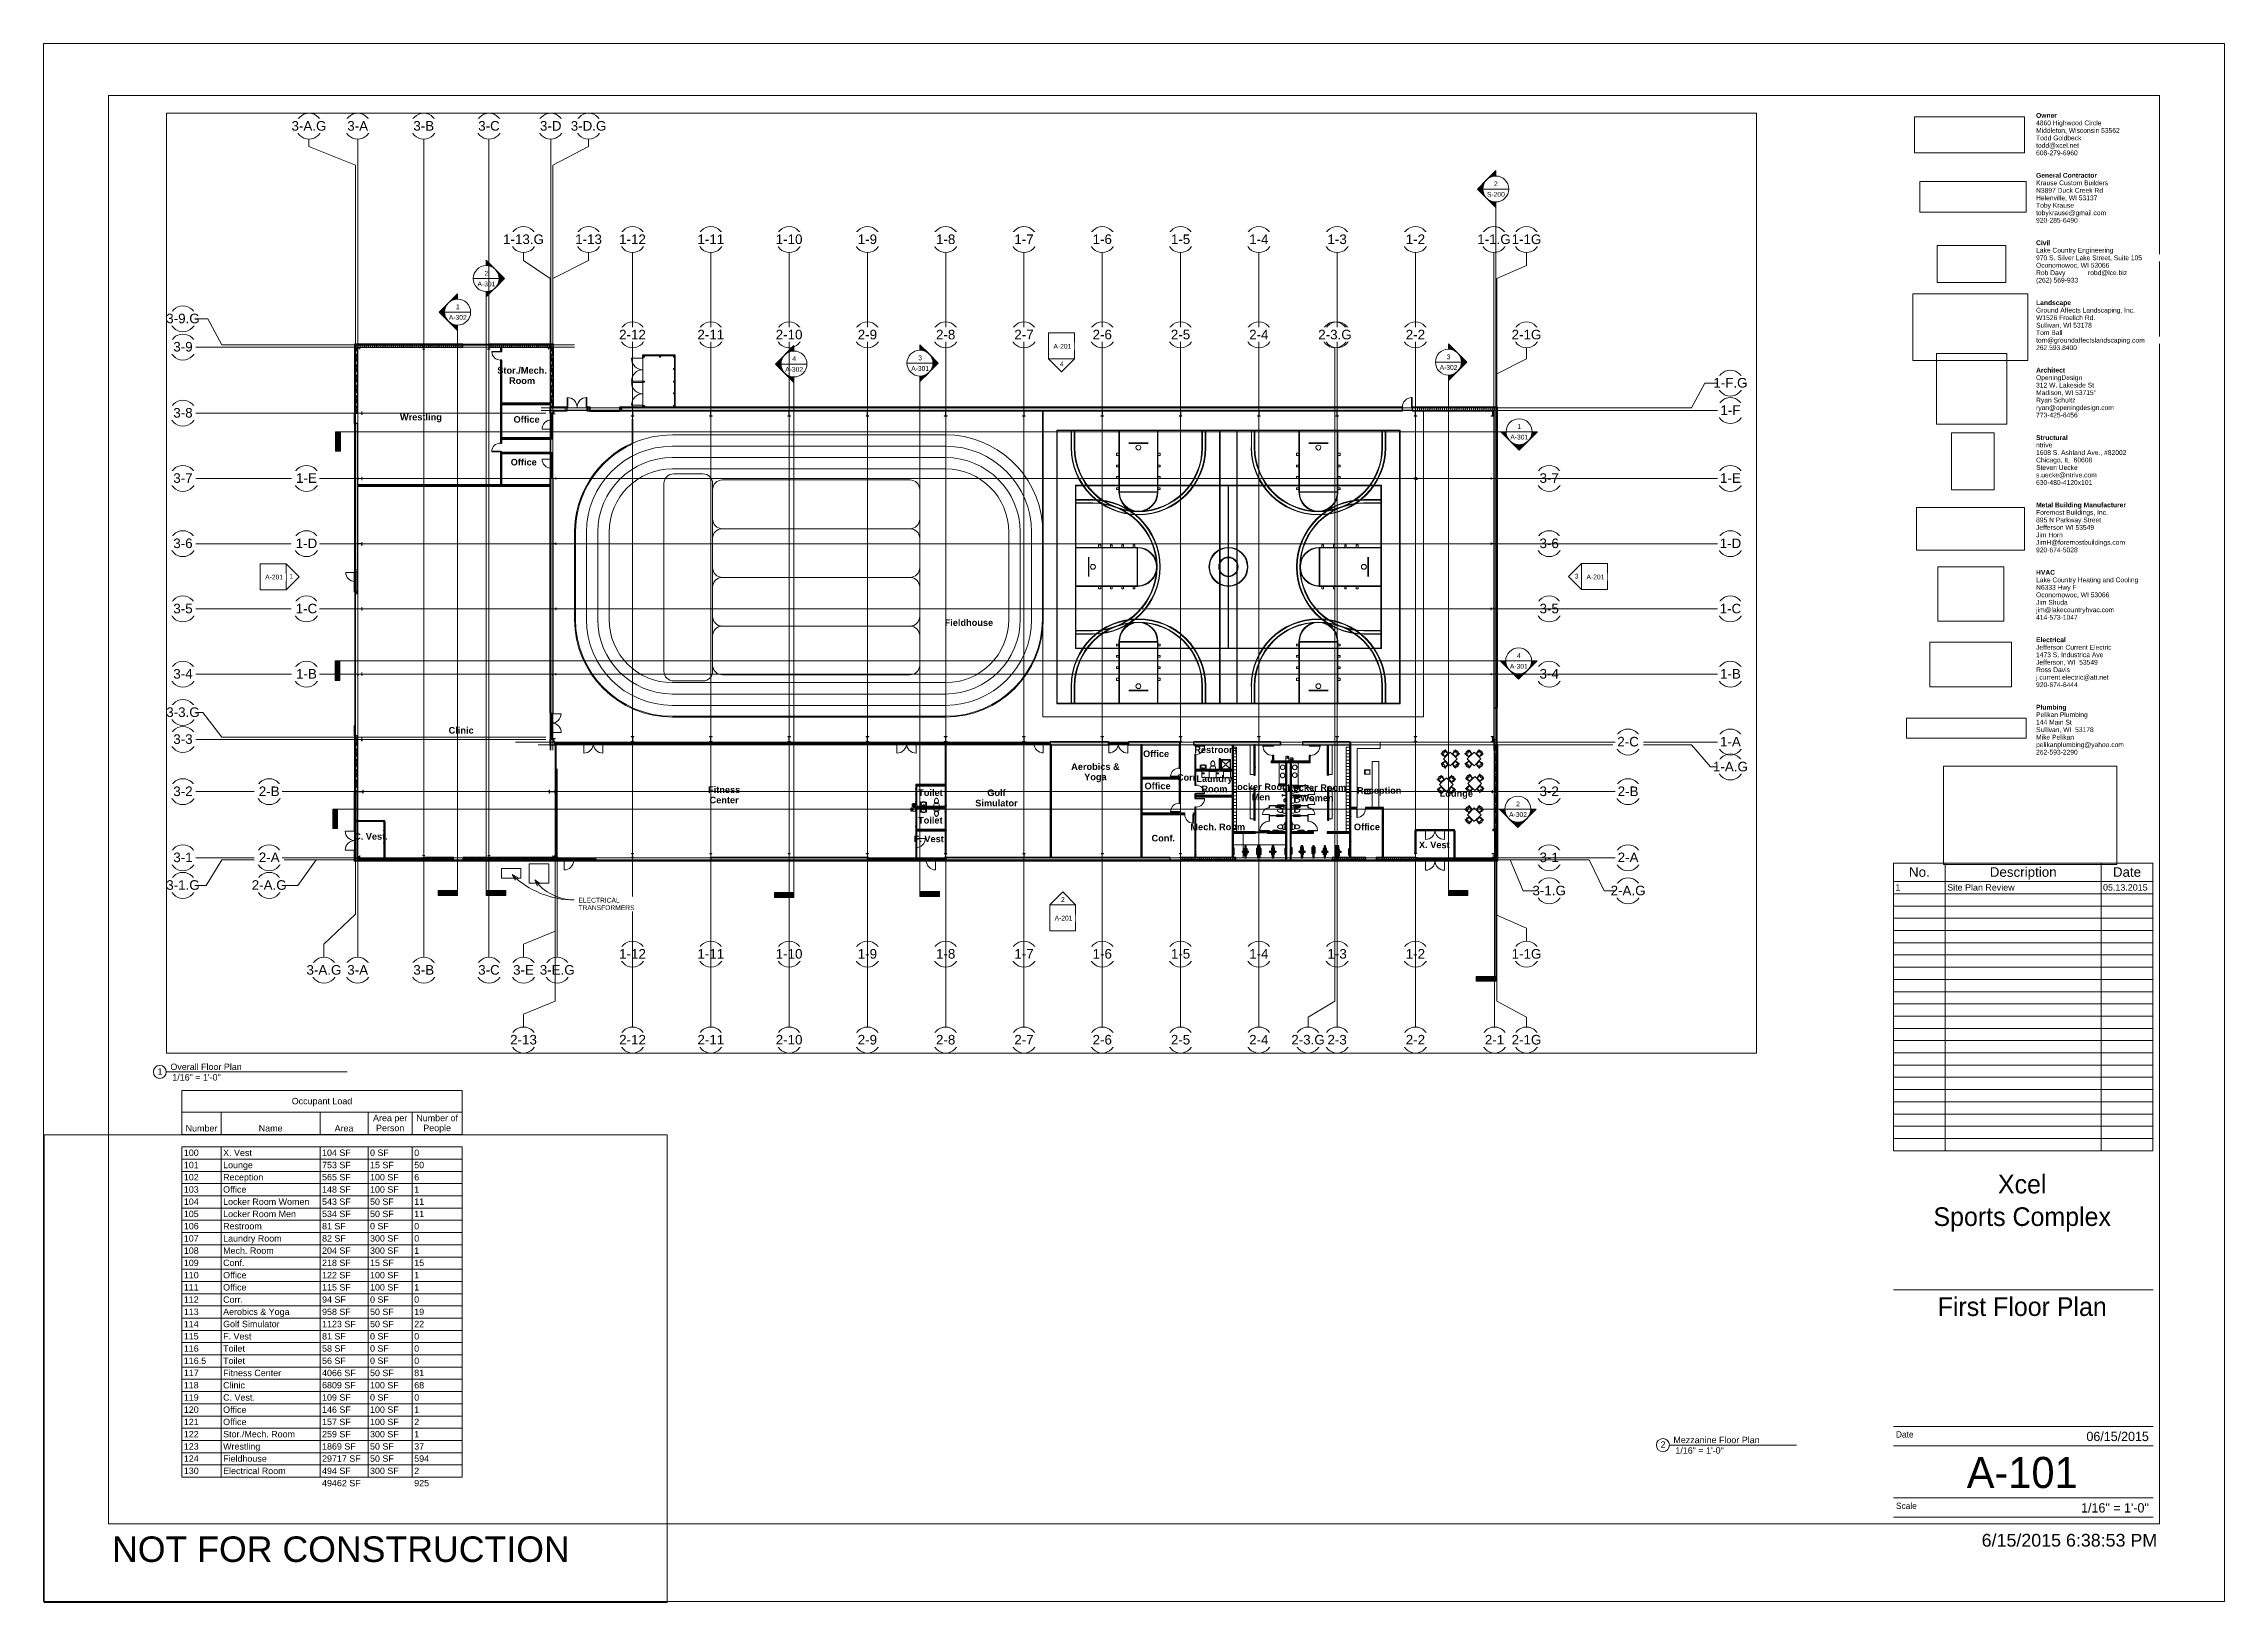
# Paper-space layout 'Layout1' of a CAD drawing. Header units: inches. Extents: x 0 to 42, y 0 to 30.
# The model-space entities are those that its viewports show. They can reach past a viewport. Long polylines and large blocks are cut down to what shows.
import ezdxf

# ---------------------------------------------------------------- set-up
doc = ezdxf.new("R2010")
doc.units = ezdxf.units.IN
doc.header["$MEASUREMENT"] = 0
for name, pattern in [('Dash', [0.25, 0.125, -0.125]), ('Dash dot dot', [0.8125, 0.25, -0.1875, 0, -0.1875, 0, -0.1875]), ('Dash_2_', [0.25, 0.125, -0.125]), ('Grid Line 1_2_', [0.875, 0.5, -0.125, 0.125, -0.125])]:
    doc.linetypes.add(name, pattern=pattern)
for name, color, linetype, lineweight in [('A-DETL-THIN', 151, 'Continuous', 9), ('A-DOOR', 31, 'Continuous', 9), ('A-DOOR-GLAZ', 31, 'Continuous', 15), ('A-FLOR', 192, 'Continuous', 9), ('A-FLOR-HRAL', 11, 'Continuous', 9), ('A-FLOR-OTLN', 90, 'Continuous', 9), ('A-FLOR-PATT', 8, 'Continuous', 9), ('A-GLAZ-CURT', 52, 'Continuous', 9), ('A-GLAZ-CWMG', 51, 'Continuous', 9), ('A-WALL', 113, 'Continuous', 25), ('A-WALL-PATT', 111, 'Continuous', 25), ('C-BLDG-PADS', 91, 'Continuous', 9), ('C-TOPO', 7, 'Continuous', 9), ('E-ELEC-EQPM', 71, 'Continuous', 9), ('G-ANNO-SCHD', 231, 'Continuous', 9), ('G-ANNO-SYMB', 111, 'Continuous', 9), ('G-ANNO-TEXT', 231, 'Continuous', 9), ('G-ANNO-TTLB', 6, 'Continuous', 9), ('G-ANNO-TTLB-MEDM', 33, 'Continuous', 20), ('G-ANNO-TTLB-THIN', 151, 'Continuous', 9), ('I-FURN', 30, 'Continuous', 9), ('I-WALL', 2, 'Continuous', 9), ('L-SITE-WALL', 31, 'Continuous', 9), ('M-AREA-IDEN', 171, 'Continuous', 9), ('P-SANR-FIXT', 6, 'Continuous', 9), ('Q-CASE', 31, 'Continuous', 9), ('Q-SPCQ', 91, 'Continuous', 9), ('Q-SPCQ-HDLN', 91, 'Dash_2_', 9), ('S-BEAM', 12, 'Continuous', 9), ('S-COLS', 52, 'Continuous', 9), ('S-GRID', 1, 'Continuous', 9), ('S-GRID-IDEN', 1, 'Continuous', 9)]:
    doc.layers.add(name, color=color, linetype=linetype, lineweight=lineweight)
doc.layers.add('G-ANNO-NPLT', color=191, linetype='Continuous', plot=False)
doc.styles.add('Arial', font='arial.ttf', dxfattribs={"height": 35.407186})
doc.styles.add('Arial_1', font='arial.ttf', dxfattribs={"height": 17.703593})
doc.styles.add('Arial_3', font='arial.ttf', dxfattribs={"height": 0.092206})
doc.styles.add('Arial_4', font='arial.ttf', dxfattribs={"height": 0.491766})
doc.styles.add('Arial_5', font='arial.ttf', dxfattribs={"height": 0.245883})
doc.styles.add('Arial_6', font='arial.ttf', dxfattribs={"height": 0.122942})
doc.styles.add('Arial_7', font='arial.ttf', dxfattribs={"height": 0.184412})
doc.styles.add('Arial_B', font='arialbd.ttf', dxfattribs={"height": 24.354149})
doc.styles.add('Century Gothic', font='GOTHIC.TTF', dxfattribs={"height": 0.119759})
doc.styles.add('Century Gothic_1', font='GOTHIC.TTF', dxfattribs={"height": 0.179639})
doc.styles.add('Century Gothic_2', font='GOTHIC.TTF', dxfattribs={"height": 0.598797})
doc.styles.add('Century Gothic_3', font='GOTHIC.TTF', dxfattribs={"height": 0.359278})
picture_1 = doc.add_image_def('image1.jpg', size_in_pixel=(1176, 668))
picture_2 = doc.add_image_def('image2.jpg', size_in_pixel=(477, 79))
picture_3 = doc.add_image_def('image3.png', size_in_pixel=(259, 141))
picture_4 = doc.add_image_def('image4.jpg', size_in_pixel=(150, 124))
picture_5 = doc.add_image_def('image5.jpg', size_in_pixel=(309, 122))
picture_6 = doc.add_image_def('image6.png', size_in_pixel=(302, 400))
picture_7 = doc.add_image_def('image7.jpg', size_in_pixel=(95, 51))
picture_8 = doc.add_image_def('image8.png', size_in_pixel=(388, 225))
picture_9 = doc.add_image_def('image9.jpg', size_in_pixel=(232, 76))
picture_10 = doc.add_image_def('image10.jpg', size_in_pixel=(900, 259))
picture_11 = doc.add_image_def('image11.jpg', size_in_pixel=(939, 939))
pattern_1 = [(0, (5932.319, 0), (61.44, 15.36), [2.534, -43.546, 2.534, -43.546, -245.76]), (0, (5932.319, 0), (61.44, 15.36), [-92.16, 2.534, -89.626, 2.534, -43.546, -107.52]), (0, (5932.319, 0), (61.44, 15.36), [-230.4, 2.534, -28.186, 2.534, -74.266]), (120, (5955.359, 7.68), (-44.02215, 45.528601), [2.534, -43.546, 2.534, -43.546, -245.76]), (120, (5955.359, 7.68), (-44.02215, 45.528601), [-92.16, 2.534, -89.626, 2.534, -43.546, -107.52]), (120, (5955.359, 7.68), (-44.02215, 45.528601), [-230.4, 2.534, -28.186, 2.534, -74.266]), (240, (5963.039, 38.4), (-17.41785, -60.888601), [2.534, -43.546, 2.534, -43.546, -245.76]), (240, (5963.039, 38.4), (-17.41785, -60.888601), [-92.16, 2.534, -89.626, 2.534, -43.546, -107.52]), (240, (5963.039, 38.4), (-17.41785, -60.888601), [-230.4, 2.534, -28.186, 2.534, -74.266])]
pattern_2 = [(296.565, (5961.12, 17.28), (0.0001, 115.19999), [12.88, -244.715]), (33.69, (5966.88, 5.76), (-0.00014, 115.19958), [20.768, -394.592]), (33.69, (6082.08, 5.76), (-0.00014, 115.19958), [20.768, -394.592]), (33.69, (6197.28, 5.76), (-0.00014, 115.19958), [20.768, -394.592]), (116.565, (5984.16, 17.28), (0.0001, 115.19999), [12.88, -244.715]), (213.69, (5978.4, 28.8), (-0.00014, 115.19958), [20.768, -394.592]), (213.69, (6093.6, 28.8), (-0.00014, 115.19958), [20.768, -394.592]), (213.69, (6208.8, 28.8), (-0.00014, 115.19958), [20.768, -394.592]), (26.565, (6007.2, 17.28), (0.0001, 115.2), [25.76, -231.836]), (26.565, (6122.4, 17.28), (0.0001, 115.2), [25.76, -231.836]), (270, (6030.24, 28.8), (115.2, 7e-15), [11.52, -103.68]), (225, (6030.24, 17.28), (-1e-14, 115.20042), [16.292, -146.626]), (135, (6018.72, 5.76), (1e-14, 115.20042), [16.292, -146.626]), (288.435, (5984.16, 51.84), (-0.00042, 115.19956), [18.215, -346.08]), (18.435, (5989.92, 34.56), (-0.0004, 115.19956), [18.215, -346.08]), (18.435, (6105.12, 34.56), (-0.0004, 115.19956), [18.215, -346.08]), (18.435, (6220.32, 34.56), (-0.0004, 115.19956), [18.215, -346.08]), (135, (6007.2, 40.32), (1e-14, 115.20042), [16.292, -146.626]), (180, (5995.68, 51.84), (-1e-14, -115.2), [11.52, -103.68]), (251.565, (5955.36, 80.64), (0.00042, 115.19956), [18.215, -346.08]), (315, (5949.6, 63.36), (-1e-14, 115.20042), [16.292, -146.626]), (71.565, (5961.12, 51.84), (0.00042, 115.19956), [18.215, -346.08]), (135, (5966.88, 69.12), (1e-14, 115.20042), [16.292, -146.626]), (225, (6001.44, 80.64), (-1e-14, 115.20042), [16.292, -146.626]), (123.69, (5989.92, 69.12), (-0.00014, 115.19958), [20.768, -394.592]), (123.69, (6105.12, 69.12), (-0.00014, 115.19958), [20.768, -394.592]), (26.565, (5978.4, 86.4), (0.0001, 115.2), [12.88, -244.715]), (26.565, (6093.6, 86.4), (0.0001, 115.2), [12.88, -244.715]), (315, (5989.92, 92.16), (-1e-14, 115.20042), [16.292, -146.626]), (213.69, (6041.76, 109.44), (-0.00014, 115.19958), [20.768, -394.592]), (213.69, (6156.96, 109.44), (-0.00014, 115.19958), [20.768, -394.592]), (213.69, (6272.16, 109.44), (-0.00014, 115.19958), [20.768, -394.592]), (296.565, (6024.48, 97.92), (0.0001, 115.19999), [12.88, -244.715]), (45, (6030.24, 86.4), (1e-14, 115.20042), [16.292, -146.626]), (90, (6041.76, 97.92), (-115.2, 7e-15), [11.52, -103.68]), (213.69, (5989.92, 115.2), (-0.00014, 115.19958), [20.768, -394.592]), (213.69, (6105.12, 115.2), (-0.00014, 115.19958), [20.768, -394.592]), (213.69, (6220.32, 115.2), (-0.00014, 115.19958), [20.768, -394.592]), (315, (5972.64, 103.68), (-1e-14, 115.20042), [8.146, -154.772]), (26.565, (5978.4, 97.92), (0.0001, 115.2), [12.88, -244.715]), (26.565, (6093.6, 97.92), (0.0001, 115.2), [12.88, -244.715]), (90, (5989.92, 103.68), (-115.2, 7e-15), [11.52, -103.68]), (333.435, (5943.84, 109.44), (-0.0001, 115.2), [12.88, -244.715]), (333.435, (6059.04, 109.44), (-0.0001, 115.2), [12.88, -244.715]), (243.435, (5955.36, 103.68), (-0.0001, 115.19999), [12.88, -244.715]), (161.565, (5949.6, 92.16), (0.0004, 115.19956), [18.215, -346.08]), (161.565, (6064.8, 92.16), (0.0004, 115.19956), [18.215, -346.08]), (161.565, (6180, 92.16), (0.0004, 115.19956), [18.215, -346.08]), (45, (5932.32, 97.92), (1e-14, 115.20042), [16.292, -146.626]), (26.565, (5938.08, 0), (0.0001, 115.2), [12.88, -244.715]), (26.565, (6053.28, 0), (0.0001, 115.2), [12.88, -244.715]), (116.565, (5949.6, 5.76), (0.0001, 115.19999), [12.88, -244.715]), (206.565, (5943.84, 17.28), (0.0001, 115.2), [12.88, -244.715]), (206.565, (6059.04, 17.28), (0.0001, 115.2), [12.88, -244.715]), (296.565, (5932.32, 11.52), (0.0001, 115.19999), [12.88, -244.715]), (14.036, (6018.72, 51.84), (0.0005, 115.19957), [23.749, -451.233]), (14.036, (6133.92, 51.84), (0.0005, 115.19957), [23.749, -451.233]), (14.036, (6249.12, 51.84), (0.0005, 115.19957), [23.749, -451.233]), (14.036, (6364.32, 51.84), (0.0005, 115.19957), [23.749, -451.233]), (135, (6041.76, 57.6), (1e-14, 115.20042), [16.292, -146.626]), (198.435, (6030.24, 69.12), (-0.0004, 115.19956), [18.215, -346.08]), (198.435, (6145.44, 69.12), (-0.0004, 115.19956), [18.215, -346.08]), (198.435, (6260.64, 69.12), (-0.0004, 115.19956), [18.215, -346.08]), (296.565, (6012.96, 63.36), (0.0001, 115.19999), [12.88, -244.715]), (333.435, (5938.08, 34.56), (-0.0001, 115.2), [12.88, -244.715]), (333.435, (6053.28, 34.56), (-0.0001, 115.2), [12.88, -244.715]), (45, (5949.6, 28.8), (1e-14, 115.20042), [8.146, -154.772]), (116.565, (5955.36, 34.56), (0.0001, 115.19999), [12.88, -244.715]), (225, (5949.6, 46.08), (-1e-14, 115.20042), [16.292, -146.626])]
pattern_3 = [(45, (5932.32, 0), (-19.00703, 19.00703), []), (45, (5932.32, 28.8), (-19.00703, 19.00703), [])]
pattern_4 = [(161.57, (5933.279, 0.96), (-7.6802237, -0.0009796), [0, -54.643, 6.067, 0]), (18.43, (5931.359, 0.96), (-7.6802237, 0.0009796), [0, -54.643, 6.067, 0]), (108.43, (5933.279, 0.96), (3.8382953, -19.20136532), [18.211, -42.499]), (71.57, (5931.359, 0.96), (3.8382953, 19.20136532), [18.211, -42.499])]
pattern_5 = [(0, (5932.32, 0), (0, 24), []), (90, (5932.32, 0), (-24, 1e-15), [])]
pattern_6 = [(225, (31623.71, -22360.053), (19.00703, -19.00703), []), (225, (31623.71, -22388.853), (19.00703, -19.00703), [])]
pattern_7 = [(225, (31334.21, -22360.053), (19.00703, -19.00703), []), (225, (31334.21, -22388.853), (19.00703, -19.00703), [])]
pattern_8 = [(225, (31044.71, -22360.053), (19.00703, -19.00703), []), (225, (31044.71, -22388.853), (19.00703, -19.00703), [])]
pattern_9 = [(225, (30755.21, -22360.053), (19.00703, -19.00703), []), (225, (30755.21, -22388.853), (19.00703, -19.00703), [])]
pattern_10 = [(225, (30465.71, -22360.053), (19.00703, -19.00703), []), (225, (30465.71, -22388.853), (19.00703, -19.00703), [])]
pattern_11 = [(225, (30176.21, -22360.053), (19.00703, -19.00703), []), (225, (30176.21, -22388.853), (19.00703, -19.00703), [])]
pattern_12 = [(225, (29886.71, -22360.053), (19.00703, -19.00703), []), (225, (29886.71, -22388.853), (19.00703, -19.00703), [])]
pattern_13 = [(225, (29597.21, -22360.053), (19.00703, -19.00703), []), (225, (29597.21, -22388.853), (19.00703, -19.00703), [])]
pattern_14 = [(225, (29307.71, -22360.053), (19.00703, -19.00703), []), (225, (29307.71, -22388.853), (19.00703, -19.00703), [])]
pattern_15 = [(225, (29018.21, -22360.053), (19.00703, -19.00703), []), (225, (29018.21, -22388.853), (19.00703, -19.00703), [])]
pattern_16 = [(225, (32198.71, -22360.053), (19.00703, -19.00703), []), (225, (32198.71, -22388.853), (19.00703, -19.00703), [])]
pattern_17 = [(225, (31913.21, -22360.053), (19.00703, -19.00703), []), (225, (31913.21, -22388.853), (19.00703, -19.00703), [])]

psp = doc.layouts.get("Layout1")

msp = doc.modelspace()

# ---------------------------------------------------------------- texts
at = {"layer": 'G-ANNO-SYMB', "attachment_point": 2, "line_spacing_factor": 0.938532, "style": 'Arial_1'}
for s, insert, char_height, width in [('2', (32210.832, -20286.763), 17.704, 16.416), ('S-200', (32210.832, -20326.035), 17.7036, 78.624), ('2', (28477.876, -20618.004), 17.704, 16.416), ('A-301', (28477.876, -20657.277), 17.7036, 78.624), ('1', (28372.108, -20741.744), 17.704, 16.416), ('A-302', (28372.108, -20781.016), 17.7036, 78.624), ('3', (32035.751, -20926.739), 17.704, 16.416), ('3', (30081.769, -20930.468), 17.704, 16.416), ('4', (29615.898, -20933.747), 17.704, 16.416), ('A-302', (32035.751, -20966.011), 17.7036, 78.624), ('A-301', (30081.769, -20969.741), 17.7036, 78.624), ('A-302', (29615.898, -20973.019), 17.7036, 78.624), ('1', (32297.16, -21184.184), 17.704, 16.416), ('A-301', (32297.16, -21223.457), 17.7036, 78.624), ('4', (32295.568, -22031.495), 17.704, 16.416), ('A-301', (32295.568, -22070.767), 17.7036, 78.624), ('2', (32292.505, -22579.498), 17.704, 16.416), ('A-302', (32292.505, -22618.771), 17.7036, 78.624)]:
    msp.add_mtext(s, dxfattribs=dict(at, insert=insert, char_height=char_height, width=width))
at = {"layer": 'M-AREA-IDEN', "attachment_point": 2, "line_spacing_factor": 0.938532, "style": 'Arial_B'}
for s, insert, char_height, width in [('Stor./Mech.\\PRoom', (28609.807, -20973.525), 24.35415, 212.544), ('Wrestling', (28235.744, -21145.881), 24.3541, 179.712), ('Office', (28626.387, -21154.72), 24.3541, 112.032), ('Office', (28616.015, -21312.757), 24.3541, 112.032), ('Fieldhouse', (30262.024, -21905.885), 24.3541, 208.512), ('Clinic', (28384.581, -22304.1), 24.3541, 107.424), ('Restroom', (31174.821, -22375.742), 24.3541, 184.32), ('Office', (30954.386, -22390.785), 24.3541, 112.032), ('Aerobics &\\PYoga', (30729.982, -22438.313), 24.3541, 207.36), ('Corr.', (31071.859, -22478.269), 24.3541, 94.176), ('Laundry\\PRoom', (31170.043, -22482.67), 24.3541, 155.52), ('Office', (30959.699, -22509.84), 24.3541, 112.032), ('Locker Room\\PMen', (31341.852, -22512.782), 24.35415, 252.288), ('Locker Room\\PWomen', (31549.004, -22515.907), 24.35415, 252.288), ('Fitness\\PCenter', (29356.957, -22523.723), 24.3541, 138.24), ('Reception', (31779.141, -22526.374), 24.3541, 190.944), ('Toilet', (30120.093, -22534.532), 24.3541, 105.408), ('Golf\\PSimulator', (30363.959, -22535.032), 24.3541, 182.016), ('Lounge', (32064.36, -22537.681), 24.3541, 142.848), ('Toilet', (30119.468, -22636.602), 24.3541, 105.408), ('Mech. Room', (31182.268, -22661.129), 24.3541, 234.72), ('Office', (31733.888, -22661.143), 24.3541, 112.032), ('C. Vest.', (28050.834, -22696.202), 24.3541, 144.576), ('Conf.', (30980.949, -22702.8), 24.3541, 101.088), ('F. Vest', (30113.483, -22705.379), 24.3541, 129.312), ('X. Vest', (31983.046, -22727.583), 24.3541, 131.328)]:
    msp.add_mtext(s, dxfattribs=dict(at, insert=insert, char_height=char_height, width=width))

# ---------------------------------------------------------------- blocks, each defined once
blk = doc.blocks.new('E1 30 x 42 Horizontal - E1 30x42 Horizontal-11829-First Floor Plan')
at = {"layer": 'G-ANNO-TTLB-MEDM'}
for p, q in [((1.24, 29.014), (1.24, 1.514)), ((40.74, 29.014), (1.24, 29.014)), ((40.74, 29.014), (40.74, 1.514)), ((40.615, 14.233), (35.615, 14.233)), ((35.615, 6.02), (40.615, 6.02)), ((1.24, 1.514), (40.74, 1.514)), ((40.615, 1.639), (35.615, 1.639))]:
    blk.add_line(p, q, dxfattribs=at)
at = {"layer": 'G-ANNO-TTLB-THIN'}
for p, q in [((-0.01, 30.014), (41.99, 30.014)), ((-0.01, 0.014), (-0.01, 30.014)), ((41.99, 0.014), (41.99, 30.014)), ((35.615, 3.389), (40.615, 3.389)), ((35.615, 3.014), (40.615, 3.014)), ((35.615, 2.014), (40.615, 2.014)), ((-0.01, 0.014), (41.99, 0.014))]:
    blk.add_line(p, q, dxfattribs=at)
at = {"layer": 'G-ANNO-TTLB', "char_height": 0.09221, "attachment_point": 1, "line_spacing_factor": 0.938532, "style": 'Arial_3', "bg_fill": 3, "box_fill_scale": 1.25, "bg_fill_color": 0, "bg_fill_transparency": 0}
for s, insert, width in [('\\fArial|b1|i0|c0|p34|;Civil', (38.363, 26.225), 0.28768), ('\\fArial|b1|i0|c0|p34|;Structural', (38.363, 22.475), 0.64856), ('\\fArial|b1|i0|c0|p34|;HVAC', (38.363, 19.879), 0.41876), ('\\fArial|b1|i0|c0|p34|;Electrical', (38.363, 18.581), 0.61622)]:
    blk.add_mtext(s, dxfattribs=dict(at, insert=insert, width=width))
at = {"layer": 'G-ANNO-TTLB', "insert": (1.307, 1.27), "char_height": 0.49177, "width": 10.47, "attachment_point": 1, "line_spacing_factor": 0.938532, "style": 'Arial_4'}
blk.add_mtext('NOT FOR CONSTRUCTION', dxfattribs=at)
at = {"layer": 'G-ANNO-TTLB'}
image = blk.add_image(picture_9, insert=(36.024, 27.911), size_in_units=(2.118, 0.694), dxfattribs=at)
image.dxf.flags = 7
image = blk.add_image(picture_10, insert=(36.126, 26.77), size_in_units=(2.048, 0.589), dxfattribs=at)
image.dxf.flags = 7
image = blk.add_image(picture_7, insert=(36.46, 25.417), size_in_units=(1.319, 0.708), dxfattribs=at)
image.dxf.flags = 7
image = blk.add_image(picture_8, insert=(35.988, 23.91), size_in_units=(2.218, 1.286), dxfattribs=at)
image.dxf.flags = 7
image = blk.add_image(picture_11, insert=(36.444, 22.689), size_in_units=(1.358, 1.358), dxfattribs=at)
image.dxf.flags = 7
image = blk.add_image(picture_6, insert=(36.733, 21.424), size_in_units=(0.825, 1.093), dxfattribs=at)
image.dxf.flags = 7
image = blk.add_image(picture_5, insert=(36.062, 20.262), size_in_units=(2.078, 0.821), dxfattribs=at)
image.dxf.flags = 7
image = blk.add_image(picture_4, insert=(36.474, 18.891), size_in_units=(1.268, 1.049), dxfattribs=at)
image.dxf.flags = 7
image = blk.add_image(picture_3, insert=(36.315, 17.631), size_in_units=(1.574, 0.857), dxfattribs=at)
image.dxf.flags = 7
image = blk.add_image(picture_2, insert=(35.866, 16.643), size_in_units=(2.303, 0.381), dxfattribs=at)
image.dxf.flags = 7
image = blk.add_image(picture_1, insert=(36.577, 14.205), size_in_units=(3.341, 1.898), dxfattribs=at)
image.dxf.flags = 7
at = {"layer": 'G-ANNO-TTLB', "attachment_point": 1, "bg_fill": 3, "box_fill_scale": 1.25, "bg_fill_color": 0, "bg_fill_transparency": 0}
for s, insert, char_height, width, line_spacing_factor, style in [('\\fArial|b1|i0|c0|p34|;Owner', (38.363, 28.677), 0.09221, 0.44259, 0.938532, 'Arial_3'), ('\\fArial|b1|i0|c0|p34|;General Contractor', (38.363, 27.523), 0.09221, 1.28521, 0.938532, 'Arial_3'), ('Lake Country Engineering', (38.363, 26.081), 0.09221, 1.74142, 0.938532, 'Arial_3'), ('\\fArial|b1|i0|c0|p34|;Landscape', (38.363, 25.071), 0.09221, 0.73708, 0.938532, 'Arial_3'), ('\\fArial|b1|i0|c0|p34|;Architect', (38.363, 23.773), 0.09221, 0.59069, 0.938532, 'Arial_3'), ('ntrive', (38.363, 22.331), 0.0922, 0.37109, 0.938532, 'Arial_3'), ('\\fArial|b1|i0|c0|p34|;Metal Building Manufacturer', (38.363, 21.177), 0.09221, 1.8793, 0.938532, 'Arial_3'), ('Lake Country Heating and Cooling', (38.363, 19.734), 0.09221, 2.30317, 0.938532, 'Arial_3'), ('Jefferson Current Electric', (38.363, 18.436), 0.09221, 1.71418, 0.938532, 'Arial_3'), ('\\fArial|b1|i0|c0|p34|;Plumbing', (38.363, 17.283), 0.09221, 0.62814, 0.938532, 'Arial_3'), ('Date', (35.665, 3.294), 0.1198, 0.4725, 0.984117, 'Century Gothic'), ('Scale', (35.665, 1.919), 0.1198, 0.5265, 0.984117, 'Century Gothic')]:
    blk.add_mtext(s, dxfattribs=dict(at, insert=insert, char_height=char_height, width=width, line_spacing_factor=line_spacing_factor, style=style))
at = {"layer": 'G-ANNO-TTLB', "char_height": 0.09221, "attachment_point": 1, "line_spacing_factor": 0.938532, "style": 'Arial_3', "bg_fill": 3, "box_fill_scale": 1.25, "bg_fill_color": 0, "bg_fill_transparency": 0}
for s, insert, width in [('4860 Highwood Circle', (38.363, 28.533), 1.47416), ('Krause Custom Builders', (38.363, 27.379), 1.63077), ('970 S. Silver Lake Street, Suite 105', (38.363, 25.936), 2.39509), ('Ground Affects Landscaping, Inc.', (38.363, 24.927), 2.24019), ('OpeningDesign', (38.363, 23.629), 1.03838), ('1608 S. Ashland Ave., #82002', (38.363, 22.186), 2.03762), ('Foremost Buildings, Inc.', (38.363, 21.033), 1.62396), ('N6333 Hwy F', (38.363, 19.59), 0.90901), ('1473 S. Industrica Ave', (38.363, 18.292), 1.52183), ('Pelikan Plumbing', (38.363, 17.138), 1.16605)]:
    blk.add_mtext(s, dxfattribs=dict(at, insert=insert, width=width))
for s, insert, width in [('Middleton, Wisconsin 53562', (38.363, 28.388), 1.89633), ('N3897 Duck Creek Rd', (38.363, 27.234), 1.51161), ('Oconomowoc, WI 53066', (38.363, 25.792), 1.65971), ('W1526 Froelich Rd.', (38.363, 24.783), 1.34309), ('312 W. Lakeside St', (38.363, 23.484), 1.31926), ('Chicago, IL  60608', (38.363, 22.042), 1.26649), ('895 N Parkway Street', (38.363, 20.888), 1.46565), ('Oconomowoc, WI 53066', (38.363, 19.446), 1.65971), ('Jefferson, WI  53549', (38.363, 18.148), 1.40778), ('144 Main St', (38.363, 16.994), 0.80347)]:
    blk.add_mtext(s, dxfattribs=dict(at, insert=insert, width=width))
at = {"layer": 'G-ANNO-TTLB', "attachment_point": 1, "line_spacing_factor": 0.938532, "style": 'Arial_3', "bg_fill": 3, "box_fill_scale": 1.25, "bg_fill_color": 0, "bg_fill_transparency": 0}
for s, insert, char_height, width in [('Todd Goldbeck', (38.363, 28.244), 0.09221, 1.02306), ('Helenville, WI 53137', (38.363, 27.09), 0.09221, 1.39416), ('Rob Davy', (38.363, 25.648), 0.0922, 0.66048), ('robd@lce.biz', (39.363, 25.648), 0.09221, 0.88178), ('Sullivan, WI 53178', (38.363, 24.638), 0.09221, 1.26819), ('Madison, WI 53715"', (38.363, 23.34), 0.09221, 1.36181), ('Steven Uecke', (38.363, 21.898), 0.09221, 0.94135), ('Jefferson WI 53549', (38.363, 20.744), 0.09221, 1.32266), ('Jim Shuda', (38.363, 19.302), 0.0922, 0.71325), ('Ross Davis', (38.363, 18.004), 0.0922, 0.76772), ('Sullivan, WI  53178', (38.363, 16.85), 0.09221, 1.31075)]:
    blk.add_mtext(s, dxfattribs=dict(at, insert=insert, char_height=char_height, width=width))
for s, insert, char_height, width in [('todd@xcel.net', (38.363, 28.1), 0.09221, 0.96859), ('Toby Krause', (38.363, 26.946), 0.09221, 0.85284), ('(262) 569-933', (38.363, 25.504), 0.09221, 0.94646), ('Tom Ball', (38.363, 24.494), 0.0922, 0.59579), ('Ryan Schultz', (38.363, 23.196), 0.09221, 0.88518), ('s.uecke@ntrive.com', (38.363, 21.754), 0.09221, 1.37543), ('Jim Horn', (38.363, 20.6), 0.0922, 0.60601), ('jim@lakecountryhvac.com', (38.363, 19.158), 0.09221, 1.76695), ('j.current.electric@att.net', (38.363, 17.859), 0.09221, 1.64609), ('Mike Pelikan', (38.363, 16.706), 0.09221, 0.85624)]:
    blk.add_mtext(s, dxfattribs=dict(at, insert=insert, char_height=char_height, width=width))
at = {"layer": 'G-ANNO-TTLB', "char_height": 0.09221, "attachment_point": 1, "line_spacing_factor": 0.938532, "style": 'Arial_3', "bg_fill": 3, "box_fill_scale": 1.25, "bg_fill_color": 0, "bg_fill_transparency": 0}
for s, insert, width in [('608-279-6960', (38.363, 27.956), 0.93625), ('tobykrause@gmail.com', (38.363, 26.802), 1.57971), ('tom@groundaffectslandscaping.com', (38.363, 24.35), 2.45808), ('ryan@openingdesign.com', (38.363, 23.052), 1.75163), ('630-480-4120x101', (38.363, 21.609), 1.26308), ('JimH@foremostbuildings.com', (38.363, 20.456), 2.01378), ('414-573-1047', (38.363, 19.013), 0.93625), ('920-674-6444', (38.363, 17.715), 0.93625), ('pelikanplumbing@yahoo.com', (38.363, 16.561), 1.97804)]:
    blk.add_mtext(s, dxfattribs=dict(at, insert=insert, width=width))
for s, insert, width in [('920-285-6490', (38.363, 26.658), 0.93625), ('262.593.8400', (38.363, 24.206), 0.91923), ('773-425-6456', (38.363, 22.908), 0.93625), ('920-674-5028', (38.363, 20.311), 0.93625), ('262-593-2290', (38.363, 16.417), 0.93625)]:
    blk.add_mtext(s, dxfattribs=dict(at, insert=insert, width=width))
blk = doc.blocks.new('Viewport - View Title-1830-First Floor Plan')
at = {"layer": 'G-ANNO-TTLB'}
for start, end in [(0, 180), (180, 360)]:
    blk.add_arc((-0.125, 0), 0.125, start, end, dxfattribs=at)
blk = doc.blocks.new('Toilet-Domestic-3D - Toilet-Domestic-3D-3240-Overall Floor Plan')
at = {"layer": 'P-SANR-FIXT', "color": 7}
for p, q in [((-9.976, 11.75), (-9.976, 19.476)), ((9.976, 19.476), (9.976, 11.75)), ((6.25, 8.024), (-6.25, 8.024)), ((-4.862, 8.024), (-5.209, 5)), ((4.862, 8.024), (5.209, 5)), ((-1, 6), (-3.836, 5.5)), ((1, 6), (-1, 6)), ((3.836, 5.5), (1, 6)), ((-3.836, 5.5), (-5.209, 5)), ((5.209, 5), (3.836, 5.5)), ((-5.209, 5), (-6.401, 4)), ((6.401, 4), (5.209, 5)), ((-6.401, 4), (-6.968, 3)), ((6.968, 3), (6.401, 4)), ((-6.968, 3), (-7.236, 2)), ((7.236, 2), (6.968, 3)), ((-7.236, 2), (-7.413, 0.996)), ((7.413, 0.996), (7.236, 2)), ((-7.413, 0.996), (-7.5, 0)), ((7.5, 0), (7.413, 0.996)), ((-7.5, 0), (-7.326, -1.992)), ((7.326, -1.992), (7.5, 0)), ((-7.326, -1.992), (-6.788, -4)), ((6.788, -4), (7.326, -1.992)), ((-6.788, -4), (-6.06, -6)), ((6.06, -6), (6.788, -4)), ((-6.06, -6), (-5.127, -8)), ((5.127, -8), (6.06, -6)), ((-5.127, -8), (-3.74, -10)), ((3.74, -10), (5.127, -8)), ((-3.74, -10), (-2.74, -11)), ((2.74, -11), (3.74, -10)), ((-2.74, -11), (-1.874, -11.5)), ((1.874, -11.5), (2.74, -11)), ((-1.874, -11.5), (-0.5, -12)), ((0.5, -12), (1.874, -11.5)), ((-0.5, -12), (0.5, -12))]:
    blk.add_line(p, q, dxfattribs=at)
for centre, start, end in [((-6.25, 11.75), 180, 270), ((6.25, 11.75), 270, 360)]:
    blk.add_arc(centre, 3.726, start, end, dxfattribs=at)
blk = doc.blocks.new('Sink-Bathroom-Kohler-Pinoir-2035-8 - Vitreous_China-0-White-3242-Overall Floor Plan')
at = {"layer": 'P-SANR-FIXT', "color": 7}
for p, q in [((24150.834, -22602.99), (24150.834, -22603.487)), ((24151.089, -22603.496), (24151.089, -22602.99)), ((24151.502, -22602.99), (24151.502, -22603.51)), ((24172.403, -22603.51), (24172.403, -22602.99)), ((24172.816, -22602.99), (24172.816, -22603.496)), ((24173.072, -22603.487), (24173.072, -22602.99)), ((24151.502, -22603.323), (24161.953, -22603.338)), ((24161.953, -22603.51), (24151.504, -22603.51)), ((24161.953, -22603.338), (24172.403, -22603.323)), ((24172.402, -22603.51), (24161.953, -22603.51))]:
    blk.add_line(p, q, dxfattribs=at)
for centre, radius, start, end in [((24257.182, -22610.52), 106.581, 176.2165, 183.78169), ((24257.182, -22610.52), 106.325, 176.21195, 183.78649), ((24257.182, -22610.52), 105.911, 176.20455, 183.79545), ((24066.723, -22610.52), 105.911, 356.20455, 3.79545), ((24066.723, -22610.52), 106.325, 356.21461, 3.78805), ((24066.723, -22610.52), 106.581, 356.21998, 3.7835), ((24157.957, -22605.313), 0.692, 0, 180), ((24161.953, -22605.303), 0.69, 0, 180), ((24165.953, -22605.303), 0.69, 0, 180), ((24157.957, -22605.313), 0.692, 180, 0), ((24161.953, -22605.303), 0.69, 180, 0), ((24165.953, -22605.303), 0.69, 180, 0), ((24161.953, -22619.57), 12.818, 53.5725, 126.4275), ((24161.953, -22619.57), 12.183, 53.6508, 126.3492), ((24161.953, -22609.365), 0.934, 0, 180), ((24157.446, -22613.042), 4.895, 129.3634, 236.4486), ((24161.953, -22609.365), 0.934, 180, 0), ((24166.459, -22613.042), 4.895, 303.5514, 50.6366), ((24157.446, -22613.042), 4.26, 129.5775, 236.6442), ((24166.459, -22613.042), 4.26, 303.3558, 50.4225), ((24161.953, -22607.279), 11.567, 233.6931, 306.3069), ((24161.953, -22607.279), 12.202, 233.7683, 306.2317), ((24152.378, -22617.551), 1.545, 179.9655, 246.0395), ((24152.378, -22617.551), 1.289, 179.6035, 246.0123), ((24152.378, -22617.551), 0.875, 178.7073, 245.9447), ((24171.54, -22617.56), 0.862, 293.6698, 1.9217), ((24171.54, -22617.56), 1.276, 293.6698, 0.9035), ((24171.54, -22617.56), 1.532, 293.6698, 0.4943), ((24161.954, -22595.69), 24.741, 246.3302, 293.6698), ((24161.954, -22595.69), 25.155, 246.3274, 293.6698), ((24161.954, -22595.69), 25.411, 246.3258, 293.6698)]:
    blk.add_arc(centre, radius, start, end, dxfattribs=at)
blk = doc.blocks.new('Drinking_Fountain-Haws_Corporation-Wall_Mounted_1119 - 1119-11062-Overall Floor Plan')
at = {"layer": 'P-SANR-FIXT', "color": 7}
for p, q in [((13.067, 19.496), (13.067, 4.695)), ((25.067, 4.695), (25.067, 19.496)), ((29.067, 13.746), (29.067, 4.695)), ((41.067, 4.695), (41.067, 13.746)), ((43.067, 4.695), (11.067, 4.695)), ((11.067, 4.695), (11.067, 4.195)), ((43.067, 4.195), (43.067, 4.695))]:
    blk.add_line(p, q, dxfattribs=at)
for centre, radius in [((22.938, 20.546), 0.625), ((19.067, 16.695), 1.125), ((38.942, 14.819), 0.625), ((35.067, 10.945), 1.125)]:
    blk.add_circle(centre, radius, dxfattribs=at)
for centre, radius, start, end in [((16.067, 19.496), 3, 97.5776, 180), ((19.067, -3.055), 25.75, 82.4224, 97.5776), ((22.067, 19.496), 3, 360, 82.4224), ((35.067, -8.805), 25.75, 82.4224, 97.5776), ((32.067, 13.746), 3, 97.5776, 180), ((38.067, 13.746), 3, 360, 82.4224)]:
    blk.add_arc(centre, radius, start, end, dxfattribs=at)
for centre, ratio in [((19.067, 17.82), 0.786373), ((35.067, 12.07), 0.786365)]:
    blk.add_ellipse(centre, major_axis=(-5.246, 0), ratio=ratio, dxfattribs=at)
blk = doc.blocks.new('Locker-Double Stacked - 12_ x 12_-3246-Overall Floor Plan')
at = {"layer": 'I-FURN', "color": 7}
for p, q in [((-6, -6), (-6, 6)), ((-6, 6), (6, 6)), ((6, 6), (6, -6)), ((6, -6), (-6, -6))]:
    blk.add_line(p, q, dxfattribs=at)
blk = doc.blocks.new('Furniture 5 - Furniture 1-2367-Overall Floor Plan')
at = {"layer": 'I-FURN', "color": 7}
for p, q in [((25653.989, -22499.475), (25640.614, -22499.475)), ((25653.989, -22611.864), (25653.989, -22499.475)), ((25640.614, -22611.864), (25653.989, -22611.864))]:
    blk.add_line(p, q, dxfattribs=at)
blk = doc.blocks.new('Toilet-Domestic-3D - Toilet-Domestic-3D-V38-Overall Floor Plan')
at = {"layer": 'P-SANR-FIXT', "color": 7}
for p, q in [((-9.976, 11.75), (-9.976, 19.476)), ((9.976, 19.476), (9.976, 17.976)), ((9.976, 16.482), (9.976, 11.75)), ((6.25, 8.024), (-6.25, 8.024)), ((-4.862, 8.024), (-5.209, 5)), ((4.862, 8.024), (5.209, 5)), ((-1, 6), (-3.836, 5.5)), ((1, 6), (-1, 6)), ((3.836, 5.5), (1, 6)), ((-3.836, 5.5), (-5.209, 5)), ((5.209, 5), (3.836, 5.5)), ((-5.209, 5), (-6.401, 4)), ((6.401, 4), (5.209, 5)), ((-6.401, 4), (-6.968, 3)), ((6.968, 3), (6.401, 4)), ((-6.968, 3), (-7.236, 2)), ((7.236, 2), (6.968, 3)), ((-7.236, 2), (-7.413, 0.996)), ((7.413, 0.996), (7.236, 2)), ((-7.413, 0.996), (-7.5, 0)), ((7.5, 0), (7.413, 0.996)), ((-7.5, 0), (-7.326, -1.992)), ((7.326, -1.992), (7.5, 0)), ((-7.326, -1.992), (-6.788, -4)), ((6.788, -4), (7.326, -1.992)), ((-6.788, -4), (-6.06, -6)), ((6.06, -6), (6.788, -4)), ((-6.06, -6), (-5.127, -8)), ((5.127, -8), (6.06, -6)), ((-5.127, -8), (-3.74, -10)), ((3.74, -10), (5.127, -8)), ((-3.74, -10), (-2.74, -11)), ((2.74, -11), (3.74, -10)), ((-2.74, -11), (-1.874, -11.5)), ((1.874, -11.5), (2.74, -11)), ((-1.874, -11.5), (-0.5, -12)), ((0.5, -12), (1.874, -11.5)), ((-0.5, -12), (0.5, -12))]:
    blk.add_line(p, q, dxfattribs=at)
for centre, start, end in [((-6.25, 11.75), 180, 270), ((6.25, 11.75), 270, 360)]:
    blk.add_arc(centre, 3.726, start, end, dxfattribs=at)
blk = doc.blocks.new('Furniture 6 - Furniture 1-2394-Overall Floor Plan')
at = {"layer": 'I-FURN', "color": 7}
for p, q in [((25653.989, -22606.178), (25653.989, -22496.303)), ((25639.989, -22606.178), (25653.989, -22606.178))]:
    blk.add_line(p, q, dxfattribs=at)
blk = doc.blocks.new('Vanity Counter Top w 2 Round Sink Holes - 72_-96054-Overall Floor Plan')
at = {"layer": 'Q-CASE', "color": 10, "lineweight": 13}
for p, q in [((-52.262, 0), (-52.262, -25)), ((-52.262, -0.75), (31.863, -0.75)), ((-52.262, -25), (31.863, -25))]:
    blk.add_line(p, q, dxfattribs=at)
at = {"layer": 'Q-CASE', "color": 9, "linetype": 'Dash dot dot'}
for centre, start, end in [((-15.012, -12.57), 360, 180), ((13.863, -12.57), 360, 180), ((-15.012, -12.57), 180, 0), ((13.863, -12.57), 180, 0)]:
    blk.add_arc(centre, 8.43, start, end, dxfattribs=at)
blk = doc.blocks.new('Furniture 7 - Furniture 1-2413-Overall Floor Plan')
at = {"layer": 'I-FURN', "color": 7}
for p, q in [((25350.614, -22499.475), (25350.614, -22612.873)), ((25364.614, -22499.475), (25350.614, -22499.475)), ((25350.614, -22612.873), (25364.614, -22612.873))]:
    blk.add_line(p, q, dxfattribs=at)
blk = doc.blocks.new('Toilet-Domestic-3D - Toilet-Domestic-3D-11065-Overall Floor Plan')
at = {"layer": 'P-SANR-FIXT', "color": 7}
for p, q in [((-1.874, 11.5), (-0.5, 12)), ((-0.5, 12), (0.5, 12)), ((0.5, 12), (1.874, 11.5)), ((-2.74, 11), (-1.874, 11.5)), ((1.874, 11.5), (2.74, 11)), ((-3.74, 10), (-2.74, 11)), ((2.74, 11), (3.74, 10)), ((-5.127, 8), (-3.74, 10)), ((3.74, 10), (5.127, 8)), ((-6.06, 6), (-5.127, 8)), ((5.127, 8), (6.06, 6)), ((-6.788, 4), (-6.06, 6)), ((6.06, 6), (6.788, 4)), ((-7.326, 1.992), (-6.788, 4)), ((6.788, 4), (7.326, 1.992)), ((-7.5, 0), (-7.326, 1.992)), ((7.326, 1.992), (7.5, 0)), ((-7.413, -0.996), (-7.5, 0)), ((7.5, 0), (7.413, -0.996)), ((-7.236, -2), (-7.413, -0.996)), ((7.413, -0.996), (7.236, -2)), ((-6.968, -3), (-7.236, -2)), ((7.236, -2), (6.968, -3)), ((-6.401, -4), (-6.968, -3)), ((6.968, -3), (6.401, -4)), ((-5.209, -5), (-6.401, -4)), ((6.401, -4), (5.209, -5)), ((-3.836, -5.5), (-5.209, -5)), ((-4.862, -8.024), (-5.209, -5)), ((5.209, -5), (3.836, -5.5)), ((4.862, -8.024), (5.209, -5)), ((-1, -6), (-3.836, -5.5)), ((3.836, -5.5), (1, -6)), ((1, -6), (-1, -6)), ((6.25, -8.024), (-6.25, -8.024)), ((-9.976, -11.75), (-9.976, -18.476)), ((9.976, -15.476), (9.976, -11.75)), ((9.976, -18.476), (9.976, -16.97))]:
    blk.add_line(p, q, dxfattribs=at)
for centre, start, end in [((-6.25, -11.75), 90, 180), ((6.25, -11.75), 0, 90)]:
    blk.add_arc(centre, 3.726, start, end, dxfattribs=at)
blk = doc.blocks.new('Toilet-Domestic-3D - Toilet-Domestic-3D-V39-Overall Floor Plan')
at = {"layer": 'P-SANR-FIXT', "color": 7}
for p, q in [((-1.874, 11.5), (-0.5, 12)), ((-0.5, 12), (0.5, 12)), ((0.5, 12), (1.874, 11.5)), ((-2.74, 11), (-1.874, 11.5)), ((1.874, 11.5), (2.74, 11)), ((-3.74, 10), (-2.74, 11)), ((2.74, 11), (3.74, 10)), ((-5.127, 8), (-3.74, 10)), ((3.74, 10), (5.127, 8)), ((-6.06, 6), (-5.127, 8)), ((5.127, 8), (6.06, 6)), ((-6.788, 4), (-6.06, 6)), ((6.06, 6), (6.788, 4)), ((-7.326, 1.992), (-6.788, 4)), ((6.788, 4), (7.326, 1.992)), ((-7.5, 0), (-7.326, 1.992)), ((7.326, 1.992), (7.5, 0)), ((-7.413, -0.996), (-7.5, 0)), ((7.5, 0), (7.413, -0.996)), ((-7.236, -2), (-7.413, -0.996)), ((7.413, -0.996), (7.236, -2)), ((-6.968, -3), (-7.236, -2)), ((7.236, -2), (6.968, -3)), ((-6.401, -4), (-6.968, -3)), ((6.968, -3), (6.401, -4)), ((-5.209, -5), (-6.401, -4)), ((6.401, -4), (5.209, -5)), ((-3.836, -5.5), (-5.209, -5)), ((-4.862, -8.024), (-5.209, -5)), ((5.209, -5), (3.836, -5.5)), ((4.862, -8.024), (5.209, -5)), ((-1, -6), (-3.836, -5.5)), ((3.836, -5.5), (1, -6)), ((1, -6), (-1, -6)), ((6.25, -8.024), (-6.25, -8.024)), ((-9.976, -11.75), (-9.976, -18.476)), ((9.976, -18.476), (9.976, -11.75))]:
    blk.add_line(p, q, dxfattribs=at)
for centre, start, end in [((-6.25, -11.75), 90, 180), ((6.25, -11.75), 0, 90)]:
    blk.add_arc(centre, 3.726, start, end, dxfattribs=at)
blk = doc.blocks.new('Furniture 8 - Furniture 1-2437-Overall Floor Plan')
at = {"layer": 'I-FURN', "color": 7}
for p, q in [((25350.614, -22496.303), (25350.614, -22606.178)), ((25364.614, -22496.803), (25364.614, -22496.303)), ((25350.614, -22606.178), (25364.614, -22606.178))]:
    blk.add_line(p, q, dxfattribs=at)
blk = doc.blocks.new('Vanity Counter Top w 2 Round Sink Holes - 72_-96088-Overall Floor Plan')
at = {"layer": 'Q-CASE', "color": 10, "lineweight": 13}
for p, q in [((-52.262, 25), (28.113, 25)), ((-52.262, 0.75), (28.113, 0.75))]:
    blk.add_line(p, q, dxfattribs=at)
at = {"layer": 'Q-CASE', "color": 9, "linetype": 'Dash dot dot'}
for centre, start, end in [((-19.762, 11.625), 360, 180), ((10.113, 11.625), 360, 180), ((-19.762, 11.625), 180, 0), ((10.113, 11.625), 180, 0)]:
    blk.add_arc(centre, 8.5, start, end, dxfattribs=at)
blk = doc.blocks.new('Urinal-Wall-3D - Urinal-Wall-3D-23375-Overall Floor Plan')
at = {"layer": 'P-SANR-FIXT', "color": 7}
for p, q in [((-11.294, 2.125), (-11.294, 6.125)), ((-11.294, 6.125), (-10.294, 6.125)), ((-10.294, 6.125), (-10.294, 2.125)), ((2.726, 6.125), (1.706, 6.125)), ((1.706, 6.125), (1.706, 2.125)), ((2.726, 2.125), (2.726, 6.125)), ((1.706, 3.97), (-10.294, 3.97)), ((-10.294, 3.97), (-10.294, 2.125)), ((1.706, 2.125), (1.706, 3.97))]:
    blk.add_line(p, q, dxfattribs=at)
blk.add_arc((-4.294, 2.519), 7, 31.0027, 148.9973, dxfattribs=at)
blk = doc.blocks.new('Locker-Double Stacked - 12_ x 12_-11070-Overall Floor Plan')
at = {"layer": 'I-FURN', "color": 7}
for p, q in [((6, 6), (-6, 6)), ((-6, 6), (-6, -6)), ((6, -6), (6, 6)), ((-6, -6), (6, -6))]:
    blk.add_line(p, q, dxfattribs=at)
blk = doc.blocks.new('Toilet-Domestic-3D - Toilet-Domestic-3D-V40-Overall Floor Plan')
at = {"layer": 'P-SANR-FIXT', "color": 7}
for p, q in [((-1.874, 11.5), (-0.5, 12)), ((-0.5, 12), (0.5, 12)), ((0.5, 12), (1.874, 11.5)), ((-2.74, 11), (-1.874, 11.5)), ((1.874, 11.5), (2.74, 11)), ((-3.74, 10), (-2.74, 11)), ((2.74, 11), (3.74, 10)), ((-5.127, 8), (-3.74, 10)), ((3.74, 10), (5.127, 8)), ((-6.06, 6), (-5.127, 8)), ((5.127, 8), (6.06, 6)), ((-6.788, 4), (-6.06, 6)), ((6.06, 6), (6.788, 4)), ((-7.326, 1.992), (-6.788, 4)), ((6.788, 4), (7.326, 1.992)), ((-7.5, 0), (-7.326, 1.992)), ((7.326, 1.992), (7.5, 0)), ((-7.413, -0.996), (-7.5, 0)), ((7.5, 0), (7.413, -0.996)), ((-7.236, -2), (-7.413, -0.996)), ((7.413, -0.996), (7.236, -2)), ((-6.968, -3), (-7.236, -2)), ((7.236, -2), (6.968, -3)), ((-6.401, -4), (-6.968, -3)), ((6.968, -3), (6.401, -4)), ((-5.209, -5), (-6.401, -4)), ((6.401, -4), (5.209, -5)), ((-3.836, -5.5), (-5.209, -5)), ((-4.862, -8.024), (-5.209, -5)), ((5.209, -5), (3.836, -5.5)), ((4.862, -8.024), (5.209, -5)), ((-1, -6), (-3.836, -5.5)), ((3.836, -5.5), (1, -6)), ((1, -6), (-1, -6)), ((6.25, -8.024), (-6.25, -8.024)), ((-9.976, -11.75), (-9.976, -19.476)), ((9.976, -19.476), (9.976, -11.75))]:
    blk.add_line(p, q, dxfattribs=at)
for centre, start, end in [((-6.25, -11.75), 90, 180), ((6.25, -11.75), 0, 90)]:
    blk.add_arc(centre, 3.726, start, end, dxfattribs=at)
blk = doc.blocks.new('Sink-Bathroom-Kohler-Pinoir-2035-8 - Vitreous_China-0-White-11071-Overall Floor Plan')
at = {"layer": 'P-SANR-FIXT', "color": 7}
for p, q in [((24150.834, -22598.24), (24150.834, -22597.743)), ((24151.089, -22597.735), (24151.089, -22598.24)), ((24151.502, -22598.24), (24151.502, -22597.721)), ((24151.502, -22597.908), (24161.953, -22597.892)), ((24161.953, -22597.721), (24151.504, -22597.721)), ((24172.402, -22597.721), (24161.953, -22597.721)), ((24161.953, -22597.892), (24172.403, -22597.908)), ((24172.403, -22597.721), (24172.403, -22598.24)), ((24172.816, -22598.24), (24172.816, -22597.735)), ((24173.072, -22597.743), (24173.072, -22598.24))]:
    blk.add_line(p, q, dxfattribs=at)
for centre, radius, start, end in [((24161.954, -22605.541), 25.411, 66.3302, 113.6742), ((24161.954, -22605.541), 25.155, 66.3302, 113.6726), ((24161.954, -22605.541), 24.741, 66.3302, 113.6698), ((24161.953, -22593.952), 12.202, 53.7683, 126.2317), ((24152.378, -22583.68), 1.545, 113.9605, 180.0345), ((24152.378, -22583.68), 1.289, 113.9877, 180.3965), ((24161.953, -22593.952), 11.567, 53.6931, 126.3069), ((24171.54, -22583.671), 1.276, 359.0965, 66.3302), ((24171.54, -22583.671), 1.532, 359.5057, 66.3302), ((24152.378, -22583.68), 0.875, 114.0553, 181.2927), ((24171.54, -22583.671), 0.862, 358.0783, 66.3302), ((24257.182, -22590.71), 106.581, 176.21831, 183.7835), ((24257.182, -22590.71), 106.325, 176.21351, 183.78805), ((24257.182, -22590.71), 105.911, 176.20455, 183.79545), ((24157.446, -22588.189), 4.895, 123.5514, 230.6366), ((24166.459, -22588.189), 4.895, 309.3634, 56.4486), ((24066.723, -22590.71), 105.911, 356.20455, 3.79545), ((24066.723, -22590.71), 106.325, 356.21195, 3.78539), ((24066.723, -22590.71), 106.581, 356.2165, 3.78002), ((24157.446, -22588.189), 4.26, 123.3558, 230.4225), ((24166.459, -22588.189), 4.26, 309.5775, 56.6442), ((24161.953, -22591.865), 0.934, 0, 180), ((24161.953, -22581.661), 12.183, 233.6508, 306.3492), ((24161.953, -22581.661), 12.818, 233.5725, 306.4275), ((24161.953, -22591.865), 0.934, 180, 0), ((24157.957, -22595.918), 0.692, 0, 180), ((24161.953, -22595.928), 0.69, 0, 180), ((24165.953, -22595.928), 0.69, 0, 180), ((24157.957, -22595.918), 0.692, 180, 0), ((24161.953, -22595.928), 0.69, 180, 0), ((24165.953, -22595.928), 0.69, 180, 0)]:
    blk.add_arc(centre, radius, start, end, dxfattribs=at)
blk = doc.blocks.new('817_Grab_Bars - 8170-001240-25748-Overall Floor Plan')
at = {"layer": 'Q-SPCQ', "color": 7}
for p, q in [((25491.046, -22688.303), (25469.546, -22688.303)), ((25469.546, -22689.803), (25491.046, -22689.803)), ((25467.546, -22690.303), (25467.546, -22691.022)), ((25469.046, -22691.022), (25469.046, -22690.303)), ((25491.546, -22690.303), (25491.546, -22691.022)), ((25493.046, -22691.022), (25493.046, -22690.303)), ((25466.734, -22691.022), (25466.734, -22691.303)), ((25466.943, -22691.022), (25468.296, -22691.022)), ((25468.296, -22691.022), (25469.65, -22691.022)), ((25469.859, -22691.303), (25469.859, -22691.022)), ((25490.734, -22691.022), (25490.734, -22691.303)), ((25490.943, -22691.022), (25492.296, -22691.022)), ((25492.296, -22691.022), (25493.65, -22691.022)), ((25493.859, -22691.303), (25493.859, -22691.022)), ((25468.296, -22691.303), (25466.943, -22691.303)), ((25469.65, -22691.303), (25468.296, -22691.303)), ((25492.296, -22691.303), (25490.943, -22691.303)), ((25493.65, -22691.303), (25492.296, -22691.303))]:
    blk.add_line(p, q, dxfattribs=at)
at = {"layer": 'Q-SPCQ', "color": 7, "flags": 128}
for points in [[(25469.546, -22688.303), (25469.466, -22688.304), (25469.387, -22688.309), (25469.307, -22688.317), (25469.228, -22688.328), (25469.149, -22688.343), (25469.071, -22688.36), (25468.994, -22688.381), (25468.917, -22688.404), (25468.842, -22688.431), (25468.768, -22688.461), (25468.695, -22688.493), (25468.623, -22688.529), (25468.553, -22688.567), (25468.484, -22688.608), (25468.417, -22688.652), (25468.352, -22688.699), (25468.289, -22688.748), (25468.228, -22688.799), (25468.169, -22688.853), (25468.112, -22688.909), (25468.057, -22688.968), (25468.005, -22689.029), (25467.955, -22689.091), (25467.908, -22689.156), (25467.864, -22689.222), (25467.822, -22689.29), (25467.783, -22689.36), (25467.746, -22689.431), (25467.713, -22689.504), (25467.682, -22689.578), (25467.655, -22689.653), (25467.63, -22689.729), (25467.609, -22689.806), (25467.591, -22689.884), (25467.576, -22689.963), (25467.564, -22690.042), (25467.555, -22690.121), (25467.549, -22690.201), (25467.547, -22690.281), (25467.546, -22690.303)], [(25493.046, -22690.303), (25493.045, -22690.223), (25493.04, -22690.143), (25493.032, -22690.063), (25493.021, -22689.984), (25493.007, -22689.905), (25492.989, -22689.827), (25492.969, -22689.75), (25492.945, -22689.674), (25492.918, -22689.598), (25492.889, -22689.524), (25492.856, -22689.451), (25492.82, -22689.379), (25492.782, -22689.309), (25492.741, -22689.24), (25492.697, -22689.174), (25492.651, -22689.108), (25492.602, -22689.045), (25492.55, -22688.984), (25492.496, -22688.925), (25492.44, -22688.868), (25492.381, -22688.814), (25492.321, -22688.761), (25492.258, -22688.712), (25492.194, -22688.664), (25492.127, -22688.62), (25492.059, -22688.578), (25491.989, -22688.539), (25491.918, -22688.503), (25491.845, -22688.469), (25491.771, -22688.439), (25491.696, -22688.411), (25491.62, -22688.387), (25491.543, -22688.365), (25491.465, -22688.347), (25491.386, -22688.332), (25491.307, -22688.32), (25491.228, -22688.311), (25491.148, -22688.305), (25491.068, -22688.303), (25491.046, -22688.303)], [(25469.046, -22690.303), (25469.047, -22690.283), (25469.048, -22690.263), (25469.05, -22690.243), (25469.053, -22690.223), (25469.056, -22690.203), (25469.061, -22690.184), (25469.066, -22690.165), (25469.072, -22690.146), (25469.079, -22690.127), (25469.086, -22690.108), (25469.094, -22690.09), (25469.103, -22690.072), (25469.113, -22690.054), (25469.123, -22690.037), (25469.134, -22690.02), (25469.145, -22690.004), (25469.158, -22689.988), (25469.171, -22689.973), (25469.184, -22689.958), (25469.198, -22689.944), (25469.213, -22689.93), (25469.228, -22689.917), (25469.244, -22689.905), (25469.26, -22689.893), (25469.276, -22689.882), (25469.293, -22689.872), (25469.311, -22689.862), (25469.329, -22689.853), (25469.347, -22689.844), (25469.365, -22689.837), (25469.384, -22689.83), (25469.403, -22689.824), (25469.422, -22689.818), (25469.442, -22689.814), (25469.461, -22689.81), (25469.481, -22689.807), (25469.501, -22689.805), (25469.521, -22689.803), (25469.541, -22689.803), (25469.546, -22689.803)], [(25491.046, -22689.803), (25491.066, -22689.803), (25491.086, -22689.804), (25491.106, -22689.806), (25491.126, -22689.809), (25491.146, -22689.813), (25491.165, -22689.817), (25491.185, -22689.822), (25491.204, -22689.828), (25491.223, -22689.835), (25491.241, -22689.842), (25491.259, -22689.85), (25491.277, -22689.859), (25491.295, -22689.869), (25491.312, -22689.879), (25491.329, -22689.89), (25491.345, -22689.902), (25491.361, -22689.914), (25491.376, -22689.927), (25491.391, -22689.94), (25491.405, -22689.954), (25491.419, -22689.969), (25491.432, -22689.984), (25491.444, -22690), (25491.456, -22690.016), (25491.467, -22690.033), (25491.478, -22690.05), (25491.487, -22690.067), (25491.497, -22690.085), (25491.505, -22690.103), (25491.512, -22690.122), (25491.519, -22690.14), (25491.525, -22690.159), (25491.531, -22690.179), (25491.535, -22690.198), (25491.539, -22690.218), (25491.542, -22690.238), (25491.544, -22690.257), (25491.546, -22690.277), (25491.546, -22690.297), (25491.546, -22690.303)]]:
    blk.add_lwpolyline(points, dxfattribs=at)
blk = doc.blocks.new('817_Grab_Bars - 8170-001240-V41-Overall Floor Plan')
at = {"layer": 'Q-SPCQ', "color": 7}
for p, q in [((25522.421, -22655.053), (25522.14, -22655.053)), ((25522.421, -22655.262), (25522.421, -22656.615)), ((25523.14, -22655.865), (25522.421, -22655.865)), ((25522.421, -22656.615), (25522.421, -22657.968)), ((25522.421, -22657.365), (25523.14, -22657.365)), ((25523.64, -22657.865), (25523.64, -22679.365)), ((25525.14, -22679.365), (25525.14, -22657.865)), ((25522.14, -22658.178), (25522.421, -22658.178)), ((25522.421, -22679.053), (25522.14, -22679.053)), ((25522.421, -22679.262), (25522.421, -22680.615)), ((25523.14, -22679.865), (25522.421, -22679.865)), ((25522.421, -22680.615), (25522.421, -22681.968)), ((25522.421, -22681.365), (25523.14, -22681.365)), ((25522.14, -22682.178), (25522.421, -22682.178))]:
    blk.add_line(p, q, dxfattribs=at)
at = {"layer": 'Q-SPCQ', "color": 7, "flags": 128}
for points in [[(25525.14, -22657.865), (25525.139, -22657.785), (25525.134, -22657.705), (25525.126, -22657.626), (25525.115, -22657.547), (25525.1, -22657.468), (25525.083, -22657.39), (25525.062, -22657.313), (25525.039, -22657.236), (25525.012, -22657.161), (25524.982, -22657.086), (25524.95, -22657.013), (25524.914, -22656.942), (25524.876, -22656.872), (25524.835, -22656.803), (25524.791, -22656.736), (25524.744, -22656.671), (25524.695, -22656.608), (25524.644, -22656.547), (25524.59, -22656.487), (25524.534, -22656.431), (25524.475, -22656.376), (25524.415, -22656.324), (25524.352, -22656.274), (25524.287, -22656.227), (25524.221, -22656.182), (25524.153, -22656.141), (25524.083, -22656.101), (25524.012, -22656.065), (25523.939, -22656.032), (25523.865, -22656.001), (25523.79, -22655.974), (25523.714, -22655.949), (25523.637, -22655.928), (25523.559, -22655.91), (25523.48, -22655.894), (25523.401, -22655.882), (25523.322, -22655.874), (25523.242, -22655.868), (25523.162, -22655.865), (25523.14, -22655.865)], [(25523.14, -22657.365), (25523.16, -22657.366), (25523.18, -22657.367), (25523.2, -22657.369), (25523.22, -22657.372), (25523.24, -22657.375), (25523.259, -22657.38), (25523.278, -22657.385), (25523.298, -22657.391), (25523.316, -22657.397), (25523.335, -22657.405), (25523.353, -22657.413), (25523.371, -22657.422), (25523.389, -22657.431), (25523.406, -22657.442), (25523.423, -22657.453), (25523.439, -22657.464), (25523.455, -22657.477), (25523.47, -22657.489), (25523.485, -22657.503), (25523.499, -22657.517), (25523.513, -22657.532), (25523.526, -22657.547), (25523.538, -22657.562), (25523.55, -22657.579), (25523.561, -22657.595), (25523.571, -22657.612), (25523.581, -22657.63), (25523.59, -22657.647), (25523.599, -22657.666), (25523.606, -22657.684), (25523.613, -22657.703), (25523.619, -22657.722), (25523.625, -22657.741), (25523.629, -22657.761), (25523.633, -22657.78), (25523.636, -22657.8), (25523.638, -22657.82), (25523.64, -22657.84), (25523.64, -22657.86), (25523.64, -22657.865)], [(25523.14, -22681.365), (25523.22, -22681.364), (25523.3, -22681.359), (25523.38, -22681.351), (25523.459, -22681.34), (25523.538, -22681.325), (25523.616, -22681.308), (25523.693, -22681.287), (25523.769, -22681.264), (25523.845, -22681.237), (25523.919, -22681.207), (25523.992, -22681.175), (25524.064, -22681.139), (25524.134, -22681.101), (25524.203, -22681.06), (25524.27, -22681.016), (25524.335, -22680.97), (25524.398, -22680.92), (25524.459, -22680.869), (25524.518, -22680.815), (25524.575, -22680.759), (25524.63, -22680.7), (25524.682, -22680.64), (25524.731, -22680.577), (25524.779, -22680.512), (25524.823, -22680.446), (25524.865, -22680.378), (25524.904, -22680.308), (25524.94, -22680.237), (25524.974, -22680.164), (25525.004, -22680.09), (25525.032, -22680.015), (25525.056, -22679.939), (25525.078, -22679.862), (25525.096, -22679.784), (25525.111, -22679.705), (25525.123, -22679.626), (25525.132, -22679.547), (25525.138, -22679.467), (25525.14, -22679.387), (25525.14, -22679.365)], [(25523.64, -22679.365), (25523.64, -22679.385), (25523.639, -22679.405), (25523.637, -22679.425), (25523.634, -22679.445), (25523.63, -22679.465), (25523.626, -22679.484), (25523.621, -22679.503), (25523.615, -22679.523), (25523.608, -22679.541), (25523.601, -22679.56), (25523.593, -22679.578), (25523.584, -22679.596), (25523.574, -22679.614), (25523.564, -22679.631), (25523.553, -22679.648), (25523.541, -22679.664), (25523.529, -22679.68), (25523.516, -22679.695), (25523.503, -22679.71), (25523.489, -22679.724), (25523.474, -22679.738), (25523.459, -22679.751), (25523.443, -22679.763), (25523.427, -22679.775), (25523.41, -22679.786), (25523.393, -22679.797), (25523.376, -22679.806), (25523.358, -22679.815), (25523.34, -22679.824), (25523.321, -22679.831), (25523.303, -22679.838), (25523.284, -22679.844), (25523.264, -22679.85), (25523.245, -22679.854), (25523.225, -22679.858), (25523.205, -22679.861), (25523.186, -22679.863), (25523.166, -22679.865), (25523.146, -22679.865), (25523.14, -22679.865)]]:
    blk.add_lwpolyline(points, dxfattribs=at)
blk = doc.blocks.new('Dispenser-Toilet_Tissue-Frost_Products_LTD_-Jumbo-169 - Steel-Brushed-Stainless_Steel-39538-Overall Floor Plan')
at = {"layer": 'Q-SPCQ', "lineweight": 13}
for p, q in [((25454.529, -22685.443), (25453.177, -22685.443)), ((25472.004, -22685.443), (25454.529, -22685.443)), ((25456.861, -22685.343), (25454.69, -22685.343)), ((25458.329, -22685.443), (25457.022, -22685.443)), ((25468.02, -22685.343), (25458.513, -22685.343)), ((25469.511, -22685.443), (25468.204, -22685.443)), ((25471.843, -22685.343), (25469.672, -22685.343)), ((25473.357, -22685.443), (25472.004, -22685.443)), ((25473.514, -22685.603), (25453.017, -22685.603)), ((25453.017, -22685.603), (25453.017, -22686.372)), ((25473.514, -22686.372), (25473.514, -22685.603)), ((25453.017, -22686.372), (25453.077, -22686.372)), ((25453.017, -22686.463), (25473.514, -22686.463)), ((25453.017, -22686.463), (25453.017, -22691.303)), ((25453.077, -22686.372), (25473.457, -22686.372)), ((25453.077, -22686.372), (25453.077, -22686.403)), ((25473.457, -22686.403), (25453.077, -22686.403)), ((25473.457, -22686.403), (25473.457, -22686.372)), ((25473.457, -22686.372), (25473.514, -22686.372)), ((25473.514, -22688.308), (25473.514, -22686.463)), ((25463.307, -22687.063), (25463.225, -22687.063)), ((25463.225, -22687.063), (25463.225, -22687.4)), ((25463.307, -22687.4), (25463.307, -22687.063)), ((25463.225, -22687.4), (25463.307, -22687.4)), ((25473.514, -22691.303), (25473.514, -22689.803)), ((25453.017, -22691.303), (25466.943, -22691.303)), ((25469.65, -22691.303), (25473.514, -22691.303))]:
    blk.add_line(p, q, dxfattribs=at)
for radius in [0.438, 0.358]:
    blk.add_circle((25463.267, -22687.221), radius, dxfattribs=at)
for centre, radius, start, end in [((25453.177, -22685.603), 0.16, 90, 180), ((25454.69, -22685.523), 0.18, 90, 153.6122), ((25456.243, -22685.458), 0.118, 100.8116, 172.3569), ((25456.24, -22685.493), 0.151, 19.6341, 87.321), ((25456.263, -22685.493), 0.151, 19.6341, 86.8331), ((25456.271, -22685.523), 0.18, 26.3878, 90), ((25456.843, -22685.46), 0.119, 100.0401, 171.5195), ((25456.843, -22685.493), 0.151, 19.6341, 87.321), ((25456.851, -22685.493), 0.151, 19.6341, 87.321), ((25456.861, -22685.523), 0.18, 26.3878, 90), ((25458.513, -22685.563), 0.22, 90, 146.9443), ((25468.02, -22685.563), 0.22, 33.0557, 90), ((25469.672, -22685.523), 0.18, 90, 153.6122), ((25469.682, -22685.493), 0.151, 92.679, 160.3659), ((25469.691, -22685.493), 0.151, 92.679, 160.3659), ((25469.69, -22685.46), 0.119, 8.4805, 79.9599), ((25470.262, -22685.523), 0.18, 90, 153.6084), ((25470.27, -22685.493), 0.151, 93.1667, 160.3726), ((25470.293, -22685.493), 0.151, 92.679, 160.3653), ((25470.29, -22685.458), 0.118, 7.6431, 79.1884), ((25471.843, -22685.523), 0.18, 26.3878, 90), ((25473.354, -22685.603), 0.16, 0, 89.0019), ((25453.077, -22686.463), 0.06, 90, 180), ((25473.454, -22686.463), 0.0601, 0, 87.3185)]:
    blk.add_arc(centre, radius, start, end, dxfattribs=at)
blk = doc.blocks.new('Dispenser-Toilet_Tissue-Frost_Products_LTD_-Jumbo-169 - Steel-Brushed-Stainless_Steel-V42-Overall Floor Plan')
at = {"layer": 'Q-SPCQ', "lineweight": 13}
for p, q in [((25550.747, -22685.443), (25549.395, -22685.443)), ((25568.223, -22685.443), (25550.747, -22685.443)), ((25553.08, -22685.343), (25550.909, -22685.343)), ((25554.548, -22685.443), (25553.241, -22685.443)), ((25564.238, -22685.343), (25554.732, -22685.343)), ((25565.73, -22685.443), (25564.423, -22685.443)), ((25568.062, -22685.343), (25565.891, -22685.343)), ((25569.575, -22685.443), (25568.223, -22685.443)), ((25569.733, -22685.603), (25549.235, -22685.603)), ((25549.235, -22685.603), (25549.235, -22686.372)), ((25569.733, -22686.372), (25569.733, -22685.603)), ((25549.235, -22686.372), (25549.295, -22686.372)), ((25549.235, -22686.463), (25569.733, -22686.463)), ((25549.235, -22686.463), (25549.235, -22688.307)), ((25549.295, -22686.372), (25569.676, -22686.372)), ((25549.295, -22686.372), (25549.295, -22686.403)), ((25569.675, -22686.403), (25549.295, -22686.403)), ((25569.675, -22686.403), (25569.675, -22686.372)), ((25569.675, -22686.372), (25569.733, -22686.372)), ((25569.733, -22691.022), (25569.733, -22686.463)), ((25559.526, -22687.063), (25559.444, -22687.063)), ((25559.444, -22687.063), (25559.444, -22687.4)), ((25559.526, -22687.4), (25559.526, -22687.063)), ((25559.444, -22687.4), (25559.526, -22687.4)), ((25549.235, -22689.803), (25549.235, -22691.303)), ((25549.235, -22691.303), (25567.162, -22691.303))]:
    blk.add_line(p, q, dxfattribs=at)
for radius in [0.438, 0.358]:
    blk.add_circle((25559.485, -22687.221), radius, dxfattribs=at)
for centre, radius, start, end in [((25549.395, -22685.603), 0.16, 90, 180), ((25550.909, -22685.523), 0.18, 90, 153.6122), ((25552.461, -22685.458), 0.118, 100.8116, 172.3569), ((25552.459, -22685.493), 0.151, 19.6341, 87.321), ((25552.482, -22685.493), 0.151, 19.6341, 86.8331), ((25552.49, -22685.523), 0.18, 26.3878, 90), ((25553.062, -22685.46), 0.119, 100.0401, 171.5195), ((25553.061, -22685.493), 0.151, 19.6341, 87.321), ((25553.07, -22685.493), 0.151, 19.6341, 87.321), ((25553.08, -22685.523), 0.18, 26.3878, 90), ((25554.732, -22685.563), 0.22, 90, 146.9443), ((25564.238, -22685.563), 0.22, 33.0557, 90), ((25565.891, -22685.523), 0.18, 90, 153.6122), ((25565.901, -22685.493), 0.151, 92.679, 160.3659), ((25565.909, -22685.493), 0.151, 92.679, 160.3659), ((25565.909, -22685.46), 0.119, 8.4805, 79.9599), ((25566.481, -22685.523), 0.18, 90, 153.6084), ((25566.489, -22685.493), 0.151, 93.1667, 160.3726), ((25566.512, -22685.493), 0.151, 92.679, 160.3653), ((25566.509, -22685.458), 0.118, 7.6431, 79.1884), ((25568.062, -22685.523), 0.18, 26.3878, 90), ((25569.573, -22685.603), 0.16, 0, 89.0019), ((25549.295, -22686.463), 0.06, 90, 180), ((25569.673, -22686.463), 0.0601, 0, 87.3185)]:
    blk.add_arc(centre, radius, start, end, dxfattribs=at)
blk = doc.blocks.new('Partition-Floor_Braced-Bradley_Corp-St_Stl-ADA-N_Stalls - ADA _optional_ _ n Standard Stalls-89615-Overall Floor Plan')
at = {"layer": 'Q-SPCQ', "color": 7}
for p, q in [((68.5, -0.875), (67.5, -0.875)), ((67.5, -0.875), (67.5, -58.125)), ((68.5, -58.125), (68.5, -0.875)), ((105.5, -0.875), (104.5, -0.875)), ((104.5, -0.875), (104.5, -58.125)), ((104.5, -58.125), (104.5, -0.875)), ((104.5, -0.875), (105.5, -0.875)), ((105.5, -58.125), (105.5, -0.875)), ((105.5, -0.875), (105.5, -58.125)), ((142.5, -0.875), (141.5, -0.875)), ((141.5, -0.875), (141.5, -58.125)), ((141.5, -58.125), (141.5, -0.875)), ((141.5, -0.875), (142.5, -0.875)), ((142.5, -58.125), (142.5, -0.875)), ((142.5, -0.875), (142.5, -58.125)), ((179.5, -0.875), (178.5, -0.875)), ((178.5, -0.875), (178.5, -58.125)), ((179.5, -58.125), (179.5, -0.875)), ((67.5, -58.125), (68.5, -58.125)), ((104.5, -58.125), (105.5, -58.125)), ((105.5, -58.125), (104.5, -58.125)), ((141.5, -58.125), (142.5, -58.125)), ((142.5, -58.125), (141.5, -58.125)), ((178.5, -58.125), (179.5, -58.125)), ((11.5, -58.625), (8.5, -58.625)), ((8.5, -58.625), (8.5, -59.875)), ((11.5, -59.875), (11.5, -58.625)), ((71.5, -58.625), (47.5, -58.625)), ((47.5, -58.625), (47.5, -59.875)), ((71.5, -59.875), (71.5, -58.625)), ((97.5, -58.625), (97.5, -59.875)), ((108.5, -58.625), (97.5, -58.625)), ((108.5, -59.875), (108.5, -58.625)), ((134.5, -58.625), (134.5, -59.875)), ((145.5, -58.625), (134.5, -58.625)), ((145.5, -59.875), (145.5, -58.625)), ((180, -58.625), (171.5, -58.625)), ((171.5, -58.625), (171.5, -59.875)), ((180, -59.875), (180, -58.625)), ((12.688, -59.25), (11.688, -59.25)), ((11.688, -59.25), (11.688, -94.874)), ((12.688, -94.874), (12.688, -59.25)), ((72.688, -59.25), (71.688, -59.25)), ((71.688, -59.25), (71.688, -84.874)), ((72.688, -84.874), (72.688, -59.25)), ((109.688, -59.25), (108.688, -59.25)), ((108.688, -59.25), (108.688, -84.874)), ((109.688, -84.874), (109.688, -59.25)), ((146.688, -59.25), (145.688, -59.25)), ((145.688, -59.25), (145.688, -84.874)), ((146.688, -84.874), (146.688, -59.25)), ((8.5, -59.875), (11.5, -59.875)), ((47.5, -59.875), (71.5, -59.875)), ((97.5, -59.875), (108.5, -59.875)), ((134.5, -59.875), (145.5, -59.875)), ((171.5, -59.875), (180, -59.875)), ((71.688, -84.874), (72.688, -84.874)), ((108.688, -84.874), (109.688, -84.874)), ((145.688, -84.874), (146.688, -84.874)), ((11.688, -94.874), (12.688, -94.874))]:
    blk.add_line(p, q, dxfattribs=at)
at = {"layer": 'Q-SPCQ-HDLN', "color": 7, "linetype": 'Dash'}
for centre, radius, start in [((11.688, -59.25), 35.624, 271.7908), ((71.688, -59.25), 25.624, 272.2042), ((108.688, -59.25), 25.624, 272.2042), ((145.688, -59.25), 25.624, 272.2042)]:
    blk.add_arc(centre, radius, start, 360, dxfattribs=at)
blk = doc.blocks.new('Partition-Floor_Braced_Urinal_Screen-Bradley_Corp-St__Stl - 11_ x 42_ Urinal Screen-54268-Overall Floor Plan')
at = {"layer": 'Q-SPCQ', "color": 7}
for p, q in [((-0.6, -0.75), (-0.6, -2)), ((-0.5, -1), (-0.5, -0.75)), ((-0.5, -12), (-0.5, -1)), ((0.5, -1), (-0.5, -1)), ((0.5, -0.75), (0.5, -1)), ((0.5, -1), (0.5, -12)), ((0.6, -2), (0.6, -0.75)), ((-0.6, -2), (-0.5, -2)), ((0.5, -2), (0.6, -2)), ((-0.5, -11.5), (-0.6, -11.5)), ((-0.6, -11.5), (-0.6, -12.5)), ((0.6, -11.5), (0.5, -11.5)), ((0.6, -12.5), (0.6, -11.5)), ((-0.5, -12.226), (-0.5, -12)), ((-0.5, -12), (0.5, -12)), ((0.5, -12.226), (-0.5, -12.226)), ((0.5, -12), (0.5, -12.226)), ((-0.6, -12.437), (-2.582, -12.437)), ((-2.5, -12.5), (2.5, -12.5)), ((-2.5, -13.75), (-2.5, -12.5)), ((2.582, -12.437), (0.6, -12.437)), ((2.5, -12.5), (2.5, -13.75)), ((-2.582, -13.812), (2.582, -13.812)), ((2.5, -13.75), (-2.5, -13.75))]:
    blk.add_line(p, q, dxfattribs=at)
for centre, start, end in [((-0.386, -13.125), 162.6194, 197.3806), ((0.386, -13.125), 342.6194, 17.3806)]:
    blk.add_arc(centre, 2.302, start, end, dxfattribs=at)
blk = doc.blocks.new('Partition-Floor_Braced-Bradley_Corp-St_Stl-ADA-N_Stalls - ADA _optional_ _ n Standard Stalls-89548-Overall Floor Plan')
at = {"layer": 'Q-SPCQ', "color": 7}
for p, q in [((11.688, 94.874), (12.688, 94.874)), ((11.688, 59.25), (11.688, 94.874)), ((12.688, 94.874), (12.688, 59.25)), ((71.688, 84.874), (72.688, 84.874)), ((71.688, 59.25), (71.688, 84.874)), ((72.688, 84.874), (72.688, 59.25)), ((8.5, 59.875), (11.5, 59.875)), ((8.5, 58.625), (8.5, 59.875)), ((11.5, 59.875), (11.5, 58.625)), ((47.5, 59.875), (71.5, 59.875)), ((47.5, 58.625), (47.5, 59.875)), ((71.5, 59.875), (71.5, 58.625)), ((97.5, 59.875), (106, 59.875)), ((97.5, 58.625), (97.5, 59.875)), ((106, 59.875), (106, 58.625)), ((12.688, 59.25), (11.688, 59.25)), ((72.688, 59.25), (71.688, 59.25)), ((11.5, 58.625), (8.5, 58.625)), ((71.5, 58.625), (47.5, 58.625)), ((106, 58.625), (97.5, 58.625)), ((67.5, 58.125), (68.5, 58.125)), ((67.5, 0.875), (67.5, 58.125)), ((68.5, 58.125), (68.5, 0.875)), ((104.5, 58.125), (105.5, 58.125)), ((104.5, 0.875), (104.5, 58.125)), ((105.5, 58.125), (105.5, 0.875)), ((68.5, 0.875), (67.5, 0.875)), ((105.5, 0.875), (104.5, 0.875))]:
    blk.add_line(p, q, dxfattribs=at)
at = {"layer": 'Q-SPCQ-HDLN', "color": 7, "linetype": 'Dash'}
for centre, radius, end in [((11.688, 59.25), 35.624, 88.2092), ((71.688, 59.25), 25.624, 87.7958)]:
    blk.add_arc(centre, radius, 0, end, dxfattribs=at)
blk = doc.blocks.new('817_Grab_Bars - 8170-001240-V43-Overall Floor Plan')
at = {"layer": 'Q-SPCQ', "color": 7}
for p, q in [((25465.953, -22632.303), (25465.953, -22632.584)), ((25469.078, -22632.584), (25469.078, -22632.303)), ((25489.953, -22632.303), (25489.953, -22632.584)), ((25493.078, -22632.584), (25493.078, -22632.303)), ((25467.515, -22632.584), (25466.162, -22632.584)), ((25466.765, -22632.584), (25466.765, -22633.303)), ((25468.868, -22632.584), (25467.515, -22632.584)), ((25468.265, -22633.303), (25468.265, -22632.584)), ((25491.515, -22632.584), (25490.162, -22632.584)), ((25490.765, -22632.584), (25490.765, -22633.303)), ((25492.868, -22632.584), (25491.515, -22632.584)), ((25492.265, -22633.303), (25492.265, -22632.584)), ((25490.265, -22633.803), (25468.765, -22633.803)), ((25468.765, -22635.303), (25490.265, -22635.303))]:
    blk.add_line(p, q, dxfattribs=at)
at = {"layer": 'Q-SPCQ', "color": 7, "flags": 128}
for points in [[(25466.765, -22633.303), (25466.767, -22633.383), (25466.772, -22633.463), (25466.78, -22633.542), (25466.791, -22633.621), (25466.805, -22633.7), (25466.823, -22633.778), (25466.843, -22633.856), (25466.867, -22633.932), (25466.893, -22634.007), (25466.923, -22634.082), (25466.956, -22634.155), (25466.991, -22634.226), (25467.03, -22634.297), (25467.071, -22634.365), (25467.115, -22634.432), (25467.161, -22634.497), (25467.21, -22634.56), (25467.262, -22634.622), (25467.316, -22634.681), (25467.372, -22634.738), (25467.43, -22634.792), (25467.491, -22634.844), (25467.554, -22634.894), (25467.618, -22634.941), (25467.685, -22634.986), (25467.753, -22635.028), (25467.823, -22635.067), (25467.894, -22635.103), (25467.967, -22635.136), (25468.041, -22635.167), (25468.116, -22635.194), (25468.192, -22635.219), (25468.269, -22635.24), (25468.347, -22635.259), (25468.425, -22635.274), (25468.504, -22635.286), (25468.584, -22635.295), (25468.664, -22635.3), (25468.744, -22635.303), (25468.765, -22635.303)], [(25468.765, -22633.803), (25468.745, -22633.802), (25468.725, -22633.801), (25468.705, -22633.799), (25468.686, -22633.796), (25468.666, -22633.793), (25468.646, -22633.788), (25468.627, -22633.783), (25468.608, -22633.777), (25468.589, -22633.771), (25468.571, -22633.763), (25468.552, -22633.755), (25468.534, -22633.746), (25468.517, -22633.737), (25468.5, -22633.726), (25468.483, -22633.715), (25468.467, -22633.704), (25468.451, -22633.692), (25468.436, -22633.679), (25468.421, -22633.665), (25468.407, -22633.651), (25468.393, -22633.637), (25468.38, -22633.621), (25468.367, -22633.606), (25468.356, -22633.59), (25468.344, -22633.573), (25468.334, -22633.556), (25468.324, -22633.538), (25468.315, -22633.521), (25468.307, -22633.502), (25468.299, -22633.484), (25468.292, -22633.465), (25468.286, -22633.446), (25468.281, -22633.427), (25468.276, -22633.407), (25468.273, -22633.388), (25468.269, -22633.368), (25468.267, -22633.348), (25468.266, -22633.328), (25468.265, -22633.308), (25468.265, -22633.303)], [(25490.265, -22635.303), (25490.345, -22635.301), (25490.425, -22635.296), (25490.505, -22635.288), (25490.584, -22635.277), (25490.663, -22635.263), (25490.741, -22635.245), (25490.818, -22635.225), (25490.894, -22635.201), (25490.97, -22635.175), (25491.044, -22635.145), (25491.117, -22635.112), (25491.189, -22635.077), (25491.259, -22635.038), (25491.328, -22634.997), (25491.395, -22634.953), (25491.46, -22634.907), (25491.523, -22634.858), (25491.584, -22634.806), (25491.643, -22634.752), (25491.7, -22634.696), (25491.755, -22634.638), (25491.807, -22634.577), (25491.856, -22634.514), (25491.904, -22634.45), (25491.948, -22634.383), (25491.99, -22634.315), (25492.029, -22634.245), (25492.065, -22634.174), (25492.099, -22634.101), (25492.129, -22634.028), (25492.157, -22633.952), (25492.181, -22633.876), (25492.203, -22633.799), (25492.221, -22633.721), (25492.236, -22633.643), (25492.248, -22633.564), (25492.257, -22633.484), (25492.263, -22633.404), (25492.265, -22633.324), (25492.265, -22633.303)], [(25490.765, -22633.303), (25490.765, -22633.323), (25490.764, -22633.343), (25490.762, -22633.363), (25490.759, -22633.382), (25490.755, -22633.402), (25490.751, -22633.422), (25490.746, -22633.441), (25490.74, -22633.46), (25490.733, -22633.479), (25490.726, -22633.498), (25490.718, -22633.516), (25490.709, -22633.534), (25490.699, -22633.551), (25490.689, -22633.568), (25490.678, -22633.585), (25490.666, -22633.601), (25490.654, -22633.617), (25490.641, -22633.633), (25490.628, -22633.647), (25490.614, -22633.661), (25490.599, -22633.675), (25490.584, -22633.688), (25490.568, -22633.701), (25490.552, -22633.712), (25490.535, -22633.724), (25490.518, -22633.734), (25490.501, -22633.744), (25490.483, -22633.753), (25490.465, -22633.761), (25490.446, -22633.769), (25490.428, -22633.776), (25490.409, -22633.782), (25490.389, -22633.787), (25490.37, -22633.792), (25490.35, -22633.796), (25490.33, -22633.799), (25490.311, -22633.801), (25490.291, -22633.802), (25490.271, -22633.803), (25490.265, -22633.803)]]:
    blk.add_lwpolyline(points, dxfattribs=at)
blk = doc.blocks.new('Dispenser-Toilet_Tissue-Frost_Products_LTD_-Jumbo-169 - Steel-Brushed-Stainless_Steel-V44-Overall Floor Plan')
at = {"layer": 'Q-SPCQ', "lineweight": 13}
for p, q in [((25464.267, -22600.143), (25464.267, -22595.303)), ((25484.764, -22595.303), (25484.764, -22596.828)), ((25484.764, -22598.277), (25484.764, -22600.143)), ((25464.267, -22601.003), (25464.267, -22600.234)), ((25464.267, -22600.234), (25464.327, -22600.234)), ((25464.327, -22600.234), (25464.327, -22600.203)), ((25484.707, -22600.203), (25484.707, -22600.234)), ((25484.707, -22600.234), (25484.764, -22600.234)), ((25484.764, -22600.234), (25484.764, -22601.003)), ((25484.764, -22601.003), (25464.267, -22601.003)), ((25465.779, -22601.163), (25464.427, -22601.163)), ((25468.111, -22601.263), (25465.94, -22601.263)), ((25469.579, -22601.163), (25468.272, -22601.163)), ((25479.27, -22601.263), (25469.763, -22601.263)), ((25480.761, -22601.163), (25479.454, -22601.163)), ((25483.093, -22601.263), (25480.922, -22601.263)), ((25484.607, -22601.163), (25483.254, -22601.163))]:
    blk.add_line(p, q, dxfattribs=at)
for centre, radius, start, end in [((25464.327, -22600.143), 0.06, 180, 270), ((25484.704, -22600.143), 0.0601, 272.6815, 0), ((25464.427, -22601.003), 0.16, 180, 270), ((25484.604, -22601.003), 0.16, 270.9981, 0), ((25465.94, -22601.083), 0.18, 206.3878, 270), ((25468.111, -22601.083), 0.18, 270, 333.6122), ((25469.763, -22601.043), 0.22, 213.0557, 270), ((25479.27, -22601.043), 0.22, 270, 326.9443), ((25480.922, -22601.083), 0.18, 206.3878, 270), ((25483.093, -22601.083), 0.18, 270, 333.6122)]:
    blk.add_arc(centre, radius, start, end, dxfattribs=at)
blk = doc.blocks.new('Dispenser-Toilet_Tissue-Frost_Products_LTD_-Jumbo-169 - Steel-Brushed-Stainless_Steel-V45-Overall Floor Plan')
at = {"layer": 'Q-SPCQ', "lineweight": 13}
for p, q in [((25534.517, -22595.303), (25534.517, -22596.803)), ((25555.014, -22596.944), (25555.014, -22595.584)), ((25555.014, -22600.143), (25555.014, -22598.151)), ((25534.517, -22598.303), (25534.517, -22600.143)), ((25544.724, -22599.205), (25544.724, -22599.542)), ((25544.805, -22599.205), (25544.724, -22599.205)), ((25544.805, -22599.542), (25544.805, -22599.205)), ((25544.724, -22599.542), (25544.805, -22599.542)), ((25555.014, -22600.143), (25534.517, -22600.143)), ((25534.574, -22600.234), (25534.517, -22600.234)), ((25534.517, -22600.234), (25534.517, -22601.003)), ((25554.954, -22600.234), (25534.573, -22600.234)), ((25534.574, -22600.203), (25554.954, -22600.203)), ((25534.574, -22600.203), (25534.574, -22600.234)), ((25554.954, -22600.234), (25554.954, -22600.203)), ((25555.014, -22600.234), (25554.954, -22600.234)), ((25555.014, -22601.003), (25555.014, -22600.234)), ((25534.517, -22601.003), (25555.014, -22601.003)), ((25534.674, -22601.163), (25536.026, -22601.163)), ((25536.026, -22601.163), (25553.502, -22601.163)), ((25536.187, -22601.263), (25538.358, -22601.263)), ((25538.519, -22601.163), (25539.826, -22601.163)), ((25540.011, -22601.263), (25549.517, -22601.263)), ((25549.701, -22601.163), (25551.008, -22601.163)), ((25551.17, -22601.263), (25553.34, -22601.263)), ((25553.502, -22601.163), (25554.854, -22601.163))]:
    blk.add_line(p, q, dxfattribs=at)
for radius in [0.438, 0.358]:
    blk.add_circle((25544.764, -22599.384), radius, dxfattribs=at)
for centre, radius, start, end in [((25534.577, -22600.143), 0.0601, 180, 267.3185), ((25554.954, -22600.143), 0.06, 270, 0), ((25534.677, -22601.003), 0.16, 180, 269.0019), ((25554.854, -22601.003), 0.16, 270, 0), ((25536.187, -22601.083), 0.18, 206.3878, 270), ((25537.74, -22601.147), 0.118, 187.6431, 259.1884), ((25537.738, -22601.112), 0.151, 272.679, 340.3653), ((25537.769, -22601.083), 0.18, 270, 333.6084), ((25537.76, -22601.112), 0.151, 273.1667, 340.3726), ((25538.341, -22601.145), 0.119, 188.4805, 259.9599), ((25538.34, -22601.112), 0.151, 272.679, 340.3659), ((25538.348, -22601.112), 0.151, 272.679, 340.3659), ((25538.358, -22601.083), 0.18, 270, 333.6122), ((25540.011, -22601.043), 0.22, 213.0557, 270), ((25549.517, -22601.043), 0.22, 270, 326.9443), ((25551.17, -22601.083), 0.18, 206.3878, 270), ((25551.18, -22601.112), 0.151, 199.6341, 267.321), ((25551.188, -22601.112), 0.151, 199.6341, 267.321), ((25551.187, -22601.145), 0.119, 280.0401, 351.5195), ((25551.759, -22601.083), 0.18, 206.3878, 270), ((25551.767, -22601.112), 0.151, 199.6341, 266.8331), ((25551.79, -22601.112), 0.151, 199.6341, 267.321), ((25551.788, -22601.147), 0.118, 280.8116, 352.3569), ((25553.34, -22601.083), 0.18, 270, 333.6122)]:
    blk.add_arc(centre, radius, start, end, dxfattribs=at)
blk = doc.blocks.new('Dispenser-Toilet_Tissue-Frost_Products_LTD_-Jumbo-169 - Steel-Brushed-Stainless_Steel-V46-Overall Floor Plan')
at = {"layer": 'Q-SPCQ', "lineweight": 13}
for p, q in [((25534.517, -22558.303), (25534.517, -22559.807)), ((25555.014, -22563.143), (25555.014, -22558.584)), ((25534.517, -22561.303), (25534.517, -22563.143)), ((25544.724, -22562.205), (25544.724, -22562.542)), ((25544.805, -22562.205), (25544.724, -22562.205)), ((25544.805, -22562.542), (25544.805, -22562.205)), ((25544.724, -22562.542), (25544.805, -22562.542)), ((25555.014, -22563.143), (25534.517, -22563.143)), ((25534.574, -22563.234), (25534.517, -22563.234)), ((25534.517, -22563.234), (25534.517, -22564.003)), ((25554.954, -22563.234), (25534.573, -22563.234)), ((25534.574, -22563.203), (25554.954, -22563.203)), ((25534.574, -22563.203), (25534.574, -22563.234)), ((25554.954, -22563.234), (25554.954, -22563.203)), ((25555.014, -22563.234), (25554.954, -22563.234)), ((25555.014, -22564.003), (25555.014, -22563.234)), ((25534.517, -22564.003), (25555.014, -22564.003)), ((25534.674, -22564.163), (25536.026, -22564.163)), ((25536.026, -22564.163), (25553.502, -22564.163)), ((25536.187, -22564.263), (25538.358, -22564.263)), ((25538.519, -22564.163), (25539.826, -22564.163)), ((25540.011, -22564.263), (25549.517, -22564.263)), ((25549.701, -22564.163), (25551.008, -22564.163)), ((25551.17, -22564.263), (25553.34, -22564.263)), ((25553.502, -22564.163), (25554.854, -22564.163))]:
    blk.add_line(p, q, dxfattribs=at)
for radius in [0.438, 0.358]:
    blk.add_circle((25544.764, -22562.384), radius, dxfattribs=at)
for centre, radius, start, end in [((25534.577, -22563.143), 0.0601, 180, 267.3185), ((25554.954, -22563.143), 0.06, 270, 0), ((25534.677, -22564.003), 0.16, 180, 269.0019), ((25554.854, -22564.003), 0.16, 270, 0), ((25536.187, -22564.083), 0.18, 206.3878, 270), ((25537.74, -22564.147), 0.118, 187.6431, 259.1884), ((25537.738, -22564.112), 0.151, 272.679, 340.3653), ((25537.769, -22564.083), 0.18, 270, 333.6084), ((25537.76, -22564.112), 0.151, 273.1667, 340.3726), ((25538.341, -22564.145), 0.119, 188.4805, 259.9599), ((25538.34, -22564.112), 0.151, 272.679, 340.3659), ((25538.348, -22564.112), 0.151, 272.679, 340.3659), ((25538.358, -22564.083), 0.18, 270, 333.6122), ((25540.011, -22564.043), 0.22, 213.0557, 270), ((25549.517, -22564.043), 0.22, 270, 326.9443), ((25551.17, -22564.083), 0.18, 206.3878, 270), ((25551.18, -22564.112), 0.151, 199.6341, 267.321), ((25551.188, -22564.112), 0.151, 199.6341, 267.321), ((25551.187, -22564.145), 0.119, 280.0401, 351.5195), ((25551.759, -22564.083), 0.18, 206.3878, 270), ((25551.767, -22564.112), 0.151, 199.6341, 266.8331), ((25551.79, -22564.112), 0.151, 199.6341, 267.321), ((25551.788, -22564.147), 0.118, 280.8116, 352.3569), ((25553.34, -22564.083), 0.18, 270, 333.6122)]:
    blk.add_arc(centre, radius, start, end, dxfattribs=at)
blk = doc.blocks.new('Dispenser-Toilet_Tissue-Frost_Products_LTD_-Jumbo-169 - Steel-Brushed-Stainless_Steel-V47-Overall Floor Plan')
at = {"layer": 'Q-SPCQ', "lineweight": 13}
for p, q in [((25535.517, -22522.803), (25535.517, -22521.303)), ((25556.014, -22521.303), (25556.014, -22526.143)), ((25535.517, -22526.143), (25535.517, -22524.303)), ((25535.517, -22527.003), (25535.517, -22526.234)), ((25535.517, -22526.234), (25535.577, -22526.234)), ((25535.577, -22526.234), (25535.577, -22526.203)), ((25555.957, -22526.203), (25555.957, -22526.234)), ((25555.957, -22526.234), (25556.014, -22526.234)), ((25556.014, -22526.234), (25556.014, -22527.003)), ((25556.014, -22527.003), (25535.517, -22527.003)), ((25537.029, -22527.163), (25535.677, -22527.163)), ((25539.361, -22527.263), (25537.19, -22527.263)), ((25540.829, -22527.163), (25539.522, -22527.163)), ((25550.52, -22527.263), (25541.013, -22527.263)), ((25552.011, -22527.163), (25550.704, -22527.163)), ((25554.343, -22527.263), (25552.172, -22527.263)), ((25555.857, -22527.163), (25554.504, -22527.163))]:
    blk.add_line(p, q, dxfattribs=at)
for centre, radius, start, end in [((25535.577, -22526.143), 0.06, 180, 270), ((25555.954, -22526.143), 0.0601, 272.6815, 0), ((25535.677, -22527.003), 0.16, 180, 270), ((25555.854, -22527.003), 0.16, 270.9981, 0), ((25537.19, -22527.083), 0.18, 206.3878, 270), ((25539.361, -22527.083), 0.18, 270, 333.6122), ((25541.013, -22527.043), 0.22, 213.0557, 270), ((25550.52, -22527.043), 0.22, 270, 326.9443), ((25552.172, -22527.083), 0.18, 206.3878, 270), ((25554.343, -22527.083), 0.18, 270, 333.6122)]:
    blk.add_arc(centre, radius, start, end, dxfattribs=at)
blk = doc.blocks.new('Shower-Kohler-Devonshire-T396_4X - Oil Rubbed Bronze-74810-Overall Floor Plan')
at = {"layer": 'P-SANR-FIXT', "color": 7}
for p, q in [((25348.988, -22762.815), (25349.394, -22761.803)), ((25349.394, -22761.803), (25349.703, -22761.803)), ((25348.988, -22764.903), (25348.988, -22762.815)), ((25344.659, -22764.3), (25344.078, -22764.249)), ((25348.786, -22764.255), (25348.883, -22764.187)), ((25348.883, -22764.187), (25348.988, -22764.178)), ((25348.988, -22764.178), (25348.988, -22764.903)), ((25349.52, -22764.11), (25349.293, -22764.81)), ((25349.703, -22764.078), (25349.52, -22764.11)), ((25349.703, -22766.528), (25349.703, -22764.078)), ((25349.293, -22764.903), (25345.662, -22764.903)), ((25349.293, -22764.81), (25349.293, -22765.795)), ((25349.293, -22765.703), (25349.293, -22764.903)), ((25345.662, -22765.703), (25349.293, -22765.703)), ((25348.988, -22765.703), (25348.988, -22766.427)), ((25348.988, -22767.79), (25348.988, -22765.703)), ((25349.293, -22765.795), (25349.52, -22766.495)), ((25344.659, -22766.306), (25344.078, -22766.356)), ((25348.883, -22766.418), (25348.786, -22766.351)), ((25348.988, -22766.427), (25348.883, -22766.418)), ((25349.52, -22766.495), (25349.703, -22766.528)), ((25349.394, -22768.803), (25348.988, -22767.79)), ((25349.703, -22768.803), (25349.394, -22768.803))]:
    blk.add_line(p, q, dxfattribs=at)
for centre, radius, start, end in [((25343.726, -22765.243), 2.461, 104.2492, 181.4021), ((25343.301, -22763.568), 0.733, 70.6758, 104.2492), ((25342.988, -22764.46), 1.679, 5.4779, 70.6758), ((25344.646, -22765.303), 1.197, 118.3395, 241.6605), ((25344.614, -22765.51), 1.211, 30.1013, 87.8987), ((25348.644, -22768.126), 3.874, 87.8961, 119.0484), ((25344.583, -22765.303), 1.151, 339.669, 20.331), ((25346.763, -22764.831), 0.0912, 90, 180), ((25343.726, -22765.363), 2.461, 178.5979, 255.7508), ((25344.614, -22765.095), 1.211, 272.1013, 329.8987), ((25346.763, -22765.775), 0.0912, 180, 270), ((25348.644, -22762.479), 3.874, 240.9516, 272.1039), ((25342.988, -22766.145), 1.679, 289.3242, 354.5221), ((25343.301, -22767.038), 0.733, 255.7508, 289.3242)]:
    blk.add_arc(centre, radius, start, end, dxfattribs=at)
for points, knots in [([(25342.964, -22768.233), (25342.809, -22768.233), (25342.505, -22768.191), (25342.064, -22768), (25341.664, -22767.691), (25341.205, -22767.141), (25340.813, -22766.236), (25340.741, -22765.312), (25340.807, -22764.731), (25340.856, -22764.468), (25340.921, -22764.216), (25341.005, -22763.97), (25341.104, -22763.738), (25341.22, -22763.516), (25341.349, -22763.311), (25341.493, -22763.122), (25341.649, -22762.951), (25341.815, -22762.801), (25341.992, -22762.67), (25342.175, -22762.564), (25342.368, -22762.478), (25342.628, -22762.397), (25342.828, -22762.373), (25342.964, -22762.372)], [0, 0, 0, 0, 0.066667, 0.133333, 0.2, 0.266667, 0.4, 0.533333, 0.5625, 0.591667, 0.620833, 0.65, 0.679167, 0.708333, 0.7375, 0.766667, 0.795833, 0.825, 0.854167, 0.883333, 0.9125, 0.941667, 1, 1, 1, 1]), ([(25342.964, -22762.372), (25343.12, -22762.373), (25343.423, -22762.415), (25343.865, -22762.606), (25344.265, -22762.915), (25344.722, -22763.463), (25344.956, -22764.003), (25345.051, -22764.389)], [0, 0, 0, 0, 0.0666667, 0.1333333, 0.2, 0.2666667, 0.3990872, 0.3990872, 0.3990872, 0.3990872]), ([(25345.051, -22766.216), (25345.037, -22766.274), (25344.999, -22766.415), (25344.924, -22766.636), (25344.825, -22766.868), (25344.709, -22767.09), (25344.58, -22767.294), (25344.436, -22767.483), (25344.28, -22767.655), (25344.114, -22767.804), (25343.936, -22767.935), (25343.753, -22768.042), (25343.561, -22768.127), (25343.301, -22768.208), (25343.1, -22768.233), (25342.964, -22768.233)], [0.6009128, 0.6009128, 0.6009128, 0.6009128, 0.6208333, 0.65, 0.6791667, 0.7083333, 0.7375, 0.7666667, 0.7958333, 0.825, 0.8541667, 0.8833333, 0.9125, 0.9416667, 1, 1, 1, 1])]:
    blk.add_open_spline(points, degree=3, knots=knots, dxfattribs=at)
blk = doc.blocks.new('Shower-Kohler-Devonshire-T396_4X - Oil Rubbed Bronze-V48-Overall Floor Plan')
at = {"layer": 'P-SANR-FIXT', "color": 7}
for p, q in [((25449.301, -22762.815), (25449.707, -22761.803)), ((25449.707, -22761.803), (25450.015, -22761.803)), ((25450.015, -22761.803), (25450.015, -22764.078)), ((25449.301, -22764.903), (25449.301, -22762.815)), ((25444.971, -22764.3), (25444.39, -22764.249)), ((25449.098, -22764.255), (25449.195, -22764.187)), ((25449.195, -22764.187), (25449.301, -22764.178)), ((25449.301, -22764.178), (25449.301, -22764.903)), ((25449.833, -22764.11), (25449.605, -22764.81)), ((25450.015, -22764.078), (25449.833, -22764.11)), ((25450.015, -22766.528), (25450.015, -22764.078)), ((25449.605, -22764.903), (25445.975, -22764.903)), ((25449.605, -22764.81), (25449.605, -22765.795)), ((25449.605, -22765.703), (25449.605, -22764.903)), ((25445.975, -22765.703), (25449.605, -22765.703)), ((25449.301, -22765.703), (25449.301, -22766.427)), ((25449.301, -22767.79), (25449.301, -22765.703)), ((25449.605, -22765.795), (25449.833, -22766.495)), ((25444.971, -22766.306), (25444.39, -22766.356)), ((25449.195, -22766.418), (25449.098, -22766.351)), ((25449.301, -22766.427), (25449.195, -22766.418)), ((25449.833, -22766.495), (25450.015, -22766.528)), ((25450.015, -22766.528), (25450.015, -22768.803)), ((25449.707, -22768.803), (25449.301, -22767.79)), ((25450.015, -22768.803), (25449.707, -22768.803))]:
    blk.add_line(p, q, dxfattribs=at)
for centre, radius, start, end in [((25444.039, -22765.243), 2.461, 104.2492, 181.4021), ((25443.613, -22763.568), 0.733, 70.6758, 104.2492), ((25443.3, -22764.46), 1.679, 5.4779, 70.6758), ((25444.959, -22765.303), 1.197, 118.3395, 241.6605), ((25444.927, -22765.51), 1.211, 30.1013, 87.8987), ((25448.956, -22768.126), 3.874, 87.8961, 119.0484), ((25444.895, -22765.303), 1.151, 339.669, 20.331), ((25447.075, -22764.831), 0.0912, 90, 180), ((25444.039, -22765.363), 2.461, 178.5979, 255.7508), ((25444.927, -22765.095), 1.211, 272.1013, 329.8987), ((25447.075, -22765.775), 0.0912, 180, 270), ((25448.956, -22762.479), 3.874, 240.9516, 272.1039), ((25443.3, -22766.145), 1.679, 289.3242, 354.5221), ((25443.613, -22767.038), 0.733, 255.7508, 289.3242)]:
    blk.add_arc(centre, radius, start, end, dxfattribs=at)
for points, knots in [([(25443.277, -22768.233), (25443.121, -22768.233), (25442.818, -22768.191), (25442.377, -22768), (25441.976, -22767.691), (25441.518, -22767.141), (25441.126, -22766.236), (25441.053, -22765.312), (25441.12, -22764.731), (25441.168, -22764.468), (25441.234, -22764.216), (25441.317, -22763.97), (25441.416, -22763.738), (25441.532, -22763.516), (25441.661, -22763.311), (25441.805, -22763.122), (25441.961, -22762.951), (25442.127, -22762.801), (25442.305, -22762.67), (25442.488, -22762.564), (25442.68, -22762.478), (25442.941, -22762.397), (25443.141, -22762.373), (25443.277, -22762.372)], [0, 0, 0, 0, 0.066667, 0.133333, 0.2, 0.266667, 0.4, 0.533333, 0.5625, 0.591667, 0.620833, 0.65, 0.679167, 0.708333, 0.7375, 0.766667, 0.795833, 0.825, 0.854167, 0.883333, 0.9125, 0.941667, 1, 1, 1, 1]), ([(25443.277, -22762.372), (25443.432, -22762.373), (25443.736, -22762.415), (25444.177, -22762.606), (25444.577, -22762.915), (25445.034, -22763.463), (25445.269, -22764.003), (25445.364, -22764.389)], [0, 0, 0, 0, 0.0666667, 0.1333333, 0.2, 0.2666667, 0.3990872, 0.3990872, 0.3990872, 0.3990872]), ([(25445.364, -22766.216), (25445.35, -22766.274), (25445.311, -22766.415), (25445.236, -22766.636), (25445.137, -22766.868), (25445.021, -22767.09), (25444.892, -22767.294), (25444.748, -22767.483), (25444.593, -22767.655), (25444.427, -22767.804), (25444.249, -22767.935), (25444.066, -22768.042), (25443.873, -22768.127), (25443.613, -22768.208), (25443.413, -22768.233), (25443.277, -22768.233)], [0.6009128, 0.6009128, 0.6009128, 0.6009128, 0.6208333, 0.65, 0.6791667, 0.7083333, 0.7375, 0.7666667, 0.7958333, 0.825, 0.8541667, 0.8833333, 0.9125, 0.9416667, 1, 1, 1, 1])]:
    blk.add_open_spline(points, degree=3, knots=knots, dxfattribs=at)
blk = doc.blocks.new('817_Grab_Bars - 8170-001240-V49-Overall Floor Plan')
at = {"layer": 'Q-SPCQ', "color": 7}
for p, q in [((25349.703, -22752.397), (25349.421, -22752.397)), ((25349.421, -22753.959), (25349.421, -22752.606)), ((25349.421, -22753.209), (25348.703, -22753.209)), ((25349.421, -22755.312), (25349.421, -22753.959)), ((25348.703, -22754.709), (25349.421, -22754.709)), ((25346.703, -22755.209), (25346.703, -22764.8)), ((25348.203, -22764.287), (25348.203, -22755.209)), ((25349.421, -22755.522), (25349.703, -22755.522)), ((25346.703, -22765.806), (25346.703, -22776.709)), ((25348.203, -22776.709), (25348.203, -22766.319)), ((25349.703, -22776.397), (25349.421, -22776.397)), ((25349.421, -22777.959), (25349.421, -22776.606)), ((25349.421, -22777.209), (25348.703, -22777.209)), ((25349.421, -22779.312), (25349.421, -22777.959)), ((25348.703, -22778.709), (25349.421, -22778.709)), ((25349.421, -22779.522), (25349.703, -22779.522))]:
    blk.add_line(p, q, dxfattribs=at)
at = {"layer": 'Q-SPCQ', "color": 7, "flags": 128}
for points in [[(25348.703, -22753.209), (25348.623, -22753.211), (25348.543, -22753.215), (25348.463, -22753.223), (25348.384, -22753.235), (25348.305, -22753.249), (25348.227, -22753.266), (25348.15, -22753.287), (25348.074, -22753.311), (25347.998, -22753.337), (25347.924, -22753.367), (25347.851, -22753.4), (25347.779, -22753.435), (25347.709, -22753.473), (25347.64, -22753.515), (25347.573, -22753.558), (25347.508, -22753.605), (25347.445, -22753.654), (25347.384, -22753.705), (25347.325, -22753.759), (25347.268, -22753.816), (25347.213, -22753.874), (25347.161, -22753.935), (25347.112, -22753.997), (25347.064, -22754.062), (25347.02, -22754.128), (25346.978, -22754.197), (25346.939, -22754.266), (25346.903, -22754.338), (25346.869, -22754.41), (25346.839, -22754.484), (25346.811, -22754.559), (25346.787, -22754.636), (25346.765, -22754.713), (25346.747, -22754.791), (25346.732, -22754.869), (25346.72, -22754.948), (25346.711, -22755.028), (25346.705, -22755.108), (25346.703, -22755.187), (25346.703, -22755.209)], [(25348.203, -22755.209), (25348.203, -22755.189), (25348.204, -22755.169), (25348.206, -22755.149), (25348.209, -22755.129), (25348.213, -22755.11), (25348.217, -22755.09), (25348.222, -22755.071), (25348.228, -22755.052), (25348.235, -22755.033), (25348.242, -22755.014), (25348.25, -22754.996), (25348.259, -22754.978), (25348.269, -22754.961), (25348.279, -22754.943), (25348.29, -22754.927), (25348.302, -22754.91), (25348.314, -22754.895), (25348.327, -22754.879), (25348.34, -22754.865), (25348.354, -22754.85), (25348.369, -22754.837), (25348.384, -22754.824), (25348.4, -22754.811), (25348.416, -22754.799), (25348.433, -22754.788), (25348.45, -22754.778), (25348.467, -22754.768), (25348.485, -22754.759), (25348.503, -22754.751), (25348.522, -22754.743), (25348.54, -22754.736), (25348.559, -22754.73), (25348.579, -22754.725), (25348.598, -22754.72), (25348.618, -22754.716), (25348.638, -22754.713), (25348.657, -22754.711), (25348.677, -22754.71), (25348.697, -22754.709), (25348.703, -22754.709)], [(25346.703, -22776.709), (25346.704, -22776.789), (25346.709, -22776.869), (25346.717, -22776.948), (25346.728, -22777.028), (25346.743, -22777.106), (25346.76, -22777.184), (25346.781, -22777.262), (25346.804, -22777.338), (25346.831, -22777.414), (25346.861, -22777.488), (25346.893, -22777.561), (25346.929, -22777.633), (25346.967, -22777.703), (25347.008, -22777.771), (25347.052, -22777.838), (25347.099, -22777.903), (25347.148, -22777.967), (25347.199, -22778.028), (25347.253, -22778.087), (25347.309, -22778.144), (25347.368, -22778.198), (25347.428, -22778.251), (25347.491, -22778.3), (25347.556, -22778.347), (25347.622, -22778.392), (25347.69, -22778.434), (25347.76, -22778.473), (25347.831, -22778.509), (25347.904, -22778.543), (25347.978, -22778.573), (25348.053, -22778.601), (25348.129, -22778.625), (25348.206, -22778.646), (25348.284, -22778.665), (25348.363, -22778.68), (25348.442, -22778.692), (25348.521, -22778.701), (25348.601, -22778.706), (25348.681, -22778.709), (25348.703, -22778.709)], [(25348.703, -22777.209), (25348.683, -22777.209), (25348.663, -22777.207), (25348.643, -22777.205), (25348.623, -22777.203), (25348.603, -22777.199), (25348.584, -22777.195), (25348.565, -22777.19), (25348.545, -22777.184), (25348.527, -22777.177), (25348.508, -22777.17), (25348.49, -22777.161), (25348.472, -22777.153), (25348.454, -22777.143), (25348.437, -22777.133), (25348.42, -22777.122), (25348.404, -22777.11), (25348.388, -22777.098), (25348.373, -22777.085), (25348.358, -22777.071), (25348.344, -22777.057), (25348.33, -22777.043), (25348.317, -22777.028), (25348.305, -22777.012), (25348.293, -22776.996), (25348.282, -22776.979), (25348.272, -22776.962), (25348.262, -22776.945), (25348.253, -22776.927), (25348.244, -22776.909), (25348.237, -22776.89), (25348.23, -22776.871), (25348.224, -22776.852), (25348.218, -22776.833), (25348.214, -22776.814), (25348.21, -22776.794), (25348.207, -22776.774), (25348.205, -22776.754), (25348.203, -22776.734), (25348.203, -22776.714), (25348.203, -22776.709)]]:
    blk.add_lwpolyline(points, dxfattribs=at)
blk = doc.blocks.new('817_Grab_Bars - 8170-001240-V50-Overall Floor Plan')
at = {"layer": 'Q-SPCQ', "color": 7}
for p, q in [((25355.609, -22751.74), (25355.328, -22751.74)), ((25355.609, -22751.95), (25355.609, -22753.303)), ((25356.328, -22752.553), (25355.609, -22752.553)), ((25355.609, -22753.303), (25355.609, -22754.656)), ((25355.609, -22754.053), (25356.328, -22754.053)), ((25355.328, -22754.865), (25355.609, -22754.865)), ((25356.828, -22754.553), (25356.828, -22764.287)), ((25358.328, -22764.8), (25358.328, -22754.553)), ((25358.328, -22776.053), (25358.328, -22765.806)), ((25356.828, -22766.319), (25356.828, -22776.053)), ((25355.609, -22775.74), (25355.328, -22775.74)), ((25355.609, -22775.95), (25355.609, -22777.303)), ((25356.328, -22776.553), (25355.609, -22776.553)), ((25355.609, -22777.303), (25355.609, -22778.656)), ((25355.609, -22778.053), (25356.328, -22778.053)), ((25355.328, -22778.865), (25355.609, -22778.865))]:
    blk.add_line(p, q, dxfattribs=at)
at = {"layer": 'Q-SPCQ', "color": 7, "flags": 128}
for points in [[(25358.328, -22754.553), (25358.326, -22754.473), (25358.321, -22754.393), (25358.313, -22754.313), (25358.302, -22754.234), (25358.288, -22754.155), (25358.27, -22754.077), (25358.25, -22754), (25358.226, -22753.924), (25358.2, -22753.848), (25358.17, -22753.774), (25358.137, -22753.701), (25358.102, -22753.629), (25358.063, -22753.559), (25358.022, -22753.49), (25357.978, -22753.424), (25357.932, -22753.358), (25357.883, -22753.295), (25357.831, -22753.234), (25357.777, -22753.175), (25357.721, -22753.118), (25357.663, -22753.064), (25357.602, -22753.011), (25357.539, -22752.962), (25357.475, -22752.914), (25357.408, -22752.87), (25357.34, -22752.828), (25357.27, -22752.789), (25357.199, -22752.753), (25357.126, -22752.719), (25357.052, -22752.689), (25356.977, -22752.661), (25356.901, -22752.637), (25356.824, -22752.615), (25356.746, -22752.597), (25356.668, -22752.582), (25356.589, -22752.57), (25356.509, -22752.561), (25356.429, -22752.555), (25356.349, -22752.553), (25356.328, -22752.553)], [(25356.328, -22754.053), (25356.348, -22754.053), (25356.368, -22754.054), (25356.388, -22754.056), (25356.407, -22754.059), (25356.427, -22754.063), (25356.447, -22754.067), (25356.466, -22754.072), (25356.485, -22754.078), (25356.504, -22754.085), (25356.522, -22754.092), (25356.541, -22754.1), (25356.559, -22754.109), (25356.576, -22754.119), (25356.593, -22754.129), (25356.61, -22754.14), (25356.626, -22754.152), (25356.642, -22754.164), (25356.657, -22754.177), (25356.672, -22754.19), (25356.686, -22754.204), (25356.7, -22754.219), (25356.713, -22754.234), (25356.726, -22754.25), (25356.737, -22754.266), (25356.748, -22754.283), (25356.759, -22754.3), (25356.769, -22754.317), (25356.778, -22754.335), (25356.786, -22754.353), (25356.794, -22754.372), (25356.801, -22754.39), (25356.807, -22754.409), (25356.812, -22754.429), (25356.817, -22754.448), (25356.82, -22754.468), (25356.823, -22754.488), (25356.826, -22754.507), (25356.827, -22754.527), (25356.828, -22754.547), (25356.828, -22754.553)], [(25356.328, -22778.053), (25356.408, -22778.051), (25356.488, -22778.046), (25356.567, -22778.038), (25356.646, -22778.027), (25356.725, -22778.013), (25356.803, -22777.995), (25356.88, -22777.975), (25356.957, -22777.951), (25357.032, -22777.925), (25357.107, -22777.895), (25357.18, -22777.862), (25357.251, -22777.827), (25357.321, -22777.788), (25357.39, -22777.747), (25357.457, -22777.703), (25357.522, -22777.657), (25357.585, -22777.608), (25357.646, -22777.556), (25357.706, -22777.502), (25357.762, -22777.446), (25357.817, -22777.388), (25357.869, -22777.327), (25357.919, -22777.264), (25357.966, -22777.2), (25358.011, -22777.133), (25358.053, -22777.065), (25358.092, -22776.995), (25358.128, -22776.924), (25358.161, -22776.851), (25358.192, -22776.778), (25358.219, -22776.702), (25358.244, -22776.626), (25358.265, -22776.549), (25358.283, -22776.471), (25358.299, -22776.393), (25358.311, -22776.314), (25358.319, -22776.234), (25358.325, -22776.154), (25358.328, -22776.074), (25358.328, -22776.053)], [(25356.828, -22776.053), (25356.827, -22776.073), (25356.826, -22776.093), (25356.824, -22776.113), (25356.821, -22776.132), (25356.818, -22776.152), (25356.813, -22776.172), (25356.808, -22776.191), (25356.802, -22776.21), (25356.796, -22776.229), (25356.788, -22776.248), (25356.78, -22776.266), (25356.771, -22776.284), (25356.762, -22776.301), (25356.751, -22776.318), (25356.74, -22776.335), (25356.729, -22776.351), (25356.717, -22776.367), (25356.704, -22776.383), (25356.69, -22776.397), (25356.676, -22776.411), (25356.661, -22776.425), (25356.646, -22776.438), (25356.631, -22776.451), (25356.614, -22776.462), (25356.598, -22776.474), (25356.581, -22776.484), (25356.563, -22776.494), (25356.546, -22776.503), (25356.527, -22776.511), (25356.509, -22776.519), (25356.49, -22776.526), (25356.471, -22776.532), (25356.452, -22776.537), (25356.432, -22776.542), (25356.413, -22776.546), (25356.393, -22776.549), (25356.373, -22776.551), (25356.353, -22776.552), (25356.333, -22776.553), (25356.328, -22776.553)]]:
    blk.add_lwpolyline(points, dxfattribs=at)
blk = doc.blocks.new('817_Grab_Bars - 8170-001240-V51-Overall Floor Plan')
at = {"layer": 'Q-SPCQ', "color": 7}
for p, q in [((25451.203, -22750.147), (25450.921, -22750.147)), ((25450.921, -22751.709), (25450.921, -22750.356)), ((25450.921, -22750.959), (25450.203, -22750.959)), ((25450.921, -22753.062), (25450.921, -22751.709)), ((25450.203, -22752.459), (25450.921, -22752.459)), ((25448.203, -22752.959), (25448.203, -22764.34)), ((25449.703, -22761.813), (25449.703, -22752.959)), ((25450.921, -22753.272), (25451.203, -22753.272)), ((25448.203, -22766.266), (25448.203, -22774.459)), ((25449.703, -22774.459), (25449.703, -22768.792)), ((25451.203, -22774.147), (25450.921, -22774.147)), ((25450.921, -22775.709), (25450.921, -22774.356)), ((25450.921, -22774.959), (25450.203, -22774.959)), ((25450.921, -22777.062), (25450.921, -22775.709)), ((25450.203, -22776.459), (25450.921, -22776.459)), ((25450.921, -22777.272), (25451.203, -22777.272))]:
    blk.add_line(p, q, dxfattribs=at)
at = {"layer": 'Q-SPCQ', "color": 7, "flags": 128}
for points in [[(25450.203, -22750.959), (25450.123, -22750.961), (25450.043, -22750.965), (25449.963, -22750.973), (25449.884, -22750.985), (25449.805, -22750.999), (25449.727, -22751.016), (25449.65, -22751.037), (25449.574, -22751.061), (25449.498, -22751.087), (25449.424, -22751.117), (25449.351, -22751.15), (25449.279, -22751.185), (25449.209, -22751.223), (25449.14, -22751.265), (25449.073, -22751.308), (25449.008, -22751.355), (25448.945, -22751.404), (25448.884, -22751.455), (25448.825, -22751.509), (25448.768, -22751.566), (25448.713, -22751.624), (25448.661, -22751.685), (25448.612, -22751.747), (25448.564, -22751.812), (25448.52, -22751.878), (25448.478, -22751.947), (25448.439, -22752.016), (25448.403, -22752.088), (25448.369, -22752.16), (25448.339, -22752.234), (25448.311, -22752.309), (25448.287, -22752.386), (25448.265, -22752.463), (25448.247, -22752.541), (25448.232, -22752.619), (25448.22, -22752.698), (25448.211, -22752.778), (25448.205, -22752.858), (25448.203, -22752.937), (25448.203, -22752.959)], [(25449.703, -22752.959), (25449.703, -22752.939), (25449.704, -22752.919), (25449.706, -22752.899), (25449.709, -22752.879), (25449.713, -22752.86), (25449.717, -22752.84), (25449.722, -22752.821), (25449.728, -22752.802), (25449.735, -22752.783), (25449.742, -22752.764), (25449.75, -22752.746), (25449.759, -22752.728), (25449.769, -22752.711), (25449.779, -22752.693), (25449.79, -22752.677), (25449.802, -22752.66), (25449.814, -22752.645), (25449.827, -22752.629), (25449.84, -22752.615), (25449.854, -22752.6), (25449.869, -22752.587), (25449.884, -22752.574), (25449.9, -22752.561), (25449.916, -22752.549), (25449.933, -22752.538), (25449.95, -22752.528), (25449.967, -22752.518), (25449.985, -22752.509), (25450.003, -22752.501), (25450.022, -22752.493), (25450.04, -22752.486), (25450.059, -22752.48), (25450.079, -22752.475), (25450.098, -22752.47), (25450.118, -22752.466), (25450.138, -22752.463), (25450.157, -22752.461), (25450.177, -22752.46), (25450.197, -22752.459), (25450.203, -22752.459)], [(25448.203, -22774.459), (25448.204, -22774.539), (25448.209, -22774.619), (25448.217, -22774.698), (25448.228, -22774.778), (25448.243, -22774.856), (25448.26, -22774.934), (25448.281, -22775.012), (25448.304, -22775.088), (25448.331, -22775.164), (25448.361, -22775.238), (25448.393, -22775.311), (25448.429, -22775.383), (25448.467, -22775.453), (25448.508, -22775.521), (25448.552, -22775.588), (25448.599, -22775.653), (25448.648, -22775.717), (25448.699, -22775.778), (25448.753, -22775.837), (25448.809, -22775.894), (25448.868, -22775.948), (25448.928, -22776.001), (25448.991, -22776.05), (25449.056, -22776.097), (25449.122, -22776.142), (25449.19, -22776.184), (25449.26, -22776.223), (25449.331, -22776.259), (25449.404, -22776.293), (25449.478, -22776.323), (25449.553, -22776.351), (25449.629, -22776.375), (25449.706, -22776.396), (25449.784, -22776.415), (25449.863, -22776.43), (25449.942, -22776.442), (25450.021, -22776.451), (25450.101, -22776.456), (25450.181, -22776.459), (25450.203, -22776.459)], [(25450.203, -22774.959), (25450.183, -22774.959), (25450.163, -22774.957), (25450.143, -22774.955), (25450.123, -22774.953), (25450.103, -22774.949), (25450.084, -22774.945), (25450.065, -22774.94), (25450.045, -22774.934), (25450.027, -22774.927), (25450.008, -22774.92), (25449.99, -22774.911), (25449.972, -22774.903), (25449.954, -22774.893), (25449.937, -22774.883), (25449.92, -22774.872), (25449.904, -22774.86), (25449.888, -22774.848), (25449.873, -22774.835), (25449.858, -22774.821), (25449.844, -22774.807), (25449.83, -22774.793), (25449.817, -22774.778), (25449.805, -22774.762), (25449.793, -22774.746), (25449.782, -22774.729), (25449.772, -22774.712), (25449.762, -22774.695), (25449.753, -22774.677), (25449.744, -22774.659), (25449.737, -22774.64), (25449.73, -22774.621), (25449.724, -22774.602), (25449.718, -22774.583), (25449.714, -22774.564), (25449.71, -22774.544), (25449.707, -22774.524), (25449.705, -22774.504), (25449.703, -22774.484), (25449.703, -22774.464), (25449.703, -22774.459)]]:
    blk.add_lwpolyline(points, dxfattribs=at)
blk = doc.blocks.new('817_Grab_Bars - 8170-001240-V52-Overall Floor Plan')
at = {"layer": 'Q-SPCQ', "color": 7}
for p, q in [((25457.109, -22749.147), (25456.828, -22749.147)), ((25457.109, -22749.356), (25457.109, -22750.709)), ((25457.828, -22749.959), (25457.109, -22749.959)), ((25457.109, -22750.709), (25457.109, -22752.062)), ((25457.109, -22751.459), (25457.828, -22751.459)), ((25458.328, -22751.959), (25458.328, -22764.287)), ((25459.828, -22764.8), (25459.828, -22751.959)), ((25456.828, -22752.272), (25457.109, -22752.272)), ((25459.828, -22773.459), (25459.828, -22765.806)), ((25458.328, -22766.319), (25458.328, -22773.459)), ((25457.109, -22773.147), (25456.828, -22773.147)), ((25457.109, -22773.356), (25457.109, -22774.709)), ((25457.828, -22773.959), (25457.109, -22773.959)), ((25457.109, -22774.709), (25457.109, -22776.062)), ((25457.109, -22775.459), (25457.828, -22775.459)), ((25456.828, -22776.272), (25457.109, -22776.272))]:
    blk.add_line(p, q, dxfattribs=at)
at = {"layer": 'Q-SPCQ', "color": 7, "flags": 128}
for points in [[(25459.828, -22751.959), (25459.826, -22751.879), (25459.821, -22751.799), (25459.813, -22751.72), (25459.802, -22751.64), (25459.788, -22751.562), (25459.77, -22751.484), (25459.75, -22751.406), (25459.726, -22751.33), (25459.7, -22751.255), (25459.67, -22751.18), (25459.637, -22751.107), (25459.602, -22751.036), (25459.563, -22750.965), (25459.522, -22750.897), (25459.478, -22750.83), (25459.432, -22750.765), (25459.383, -22750.701), (25459.331, -22750.64), (25459.277, -22750.581), (25459.221, -22750.524), (25459.163, -22750.47), (25459.102, -22750.418), (25459.039, -22750.368), (25458.975, -22750.321), (25458.908, -22750.276), (25458.84, -22750.234), (25458.77, -22750.195), (25458.699, -22750.159), (25458.626, -22750.125), (25458.552, -22750.095), (25458.477, -22750.067), (25458.401, -22750.043), (25458.324, -22750.022), (25458.246, -22750.003), (25458.168, -22749.988), (25458.089, -22749.976), (25458.009, -22749.967), (25457.929, -22749.962), (25457.849, -22749.959), (25457.828, -22749.959)], [(25457.828, -22751.459), (25457.848, -22751.459), (25457.868, -22751.461), (25457.888, -22751.463), (25457.907, -22751.465), (25457.927, -22751.469), (25457.947, -22751.473), (25457.966, -22751.479), (25457.985, -22751.484), (25458.004, -22751.491), (25458.022, -22751.499), (25458.041, -22751.507), (25458.059, -22751.516), (25458.076, -22751.525), (25458.093, -22751.535), (25458.11, -22751.546), (25458.126, -22751.558), (25458.142, -22751.57), (25458.157, -22751.583), (25458.172, -22751.597), (25458.186, -22751.611), (25458.2, -22751.625), (25458.213, -22751.64), (25458.226, -22751.656), (25458.237, -22751.672), (25458.248, -22751.689), (25458.259, -22751.706), (25458.269, -22751.723), (25458.278, -22751.741), (25458.286, -22751.759), (25458.294, -22751.778), (25458.301, -22751.797), (25458.307, -22751.816), (25458.312, -22751.835), (25458.317, -22751.854), (25458.32, -22751.874), (25458.323, -22751.894), (25458.326, -22751.914), (25458.327, -22751.934), (25458.328, -22751.954), (25458.328, -22751.959)], [(25457.828, -22775.459), (25457.908, -22775.457), (25457.988, -22775.453), (25458.067, -22775.445), (25458.146, -22775.434), (25458.225, -22775.419), (25458.303, -22775.402), (25458.38, -22775.381), (25458.457, -22775.358), (25458.532, -22775.331), (25458.607, -22775.301), (25458.68, -22775.269), (25458.751, -22775.233), (25458.821, -22775.195), (25458.89, -22775.154), (25458.957, -22775.11), (25459.022, -22775.063), (25459.085, -22775.014), (25459.146, -22774.963), (25459.206, -22774.909), (25459.262, -22774.852), (25459.317, -22774.794), (25459.369, -22774.733), (25459.419, -22774.671), (25459.466, -22774.606), (25459.511, -22774.54), (25459.553, -22774.472), (25459.592, -22774.402), (25459.628, -22774.33), (25459.661, -22774.258), (25459.692, -22774.184), (25459.719, -22774.109), (25459.744, -22774.032), (25459.765, -22773.955), (25459.783, -22773.878), (25459.799, -22773.799), (25459.811, -22773.72), (25459.819, -22773.64), (25459.825, -22773.561), (25459.828, -22773.481), (25459.828, -22773.459)], [(25458.328, -22773.459), (25458.327, -22773.479), (25458.326, -22773.499), (25458.324, -22773.519), (25458.321, -22773.539), (25458.318, -22773.558), (25458.313, -22773.578), (25458.308, -22773.597), (25458.302, -22773.616), (25458.296, -22773.635), (25458.288, -22773.654), (25458.28, -22773.672), (25458.271, -22773.69), (25458.262, -22773.708), (25458.251, -22773.725), (25458.24, -22773.741), (25458.229, -22773.758), (25458.217, -22773.773), (25458.204, -22773.789), (25458.19, -22773.804), (25458.176, -22773.818), (25458.161, -22773.831), (25458.146, -22773.844), (25458.131, -22773.857), (25458.114, -22773.869), (25458.098, -22773.88), (25458.081, -22773.89), (25458.063, -22773.9), (25458.046, -22773.909), (25458.027, -22773.917), (25458.009, -22773.925), (25457.99, -22773.932), (25457.971, -22773.938), (25457.952, -22773.943), (25457.932, -22773.948), (25457.913, -22773.952), (25457.893, -22773.955), (25457.873, -22773.957), (25457.853, -22773.958), (25457.833, -22773.959), (25457.828, -22773.959)]]:
    blk.add_lwpolyline(points, dxfattribs=at)
blk = doc.blocks.new('817_Grab_Bars - 8170-001240-V53-Overall Floor Plan')
at = {"layer": 'Q-SPCQ', "color": 7}
for p, q in [((25558.953, -22745.647), (25558.671, -22745.647)), ((25558.671, -22747.209), (25558.671, -22745.856)), ((25558.671, -22746.459), (25557.953, -22746.459)), ((25558.671, -22748.562), (25558.671, -22747.209)), ((25557.953, -22747.959), (25558.671, -22747.959)), ((25555.953, -22748.459), (25555.953, -22764.8)), ((25557.453, -22764.287), (25557.453, -22748.459)), ((25558.671, -22748.772), (25558.953, -22748.772)), ((25555.953, -22765.806), (25555.953, -22769.959)), ((25557.453, -22769.959), (25557.453, -22766.319)), ((25558.953, -22769.647), (25558.671, -22769.647)), ((25558.671, -22771.209), (25558.671, -22769.856)), ((25558.671, -22770.459), (25557.953, -22770.459)), ((25558.671, -22772.562), (25558.671, -22771.209)), ((25557.953, -22771.959), (25558.671, -22771.959)), ((25558.671, -22772.772), (25558.953, -22772.772))]:
    blk.add_line(p, q, dxfattribs=at)
at = {"layer": 'Q-SPCQ', "color": 7, "flags": 128}
for points in [[(25557.953, -22746.459), (25557.873, -22746.461), (25557.793, -22746.465), (25557.713, -22746.473), (25557.634, -22746.485), (25557.555, -22746.499), (25557.477, -22746.516), (25557.4, -22746.537), (25557.324, -22746.561), (25557.248, -22746.587), (25557.174, -22746.617), (25557.101, -22746.65), (25557.029, -22746.685), (25556.959, -22746.723), (25556.89, -22746.765), (25556.823, -22746.808), (25556.758, -22746.855), (25556.695, -22746.904), (25556.634, -22746.955), (25556.575, -22747.009), (25556.518, -22747.066), (25556.463, -22747.124), (25556.411, -22747.185), (25556.362, -22747.247), (25556.314, -22747.312), (25556.27, -22747.378), (25556.228, -22747.447), (25556.189, -22747.516), (25556.153, -22747.588), (25556.119, -22747.66), (25556.089, -22747.734), (25556.061, -22747.809), (25556.037, -22747.886), (25556.015, -22747.963), (25555.997, -22748.041), (25555.982, -22748.119), (25555.97, -22748.198), (25555.961, -22748.278), (25555.955, -22748.358), (25555.953, -22748.437), (25555.953, -22748.459)], [(25557.453, -22748.459), (25557.453, -22748.439), (25557.454, -22748.419), (25557.456, -22748.399), (25557.459, -22748.379), (25557.463, -22748.36), (25557.467, -22748.34), (25557.472, -22748.321), (25557.478, -22748.302), (25557.485, -22748.283), (25557.492, -22748.264), (25557.5, -22748.246), (25557.509, -22748.228), (25557.519, -22748.211), (25557.529, -22748.193), (25557.54, -22748.177), (25557.552, -22748.16), (25557.564, -22748.145), (25557.577, -22748.129), (25557.59, -22748.115), (25557.604, -22748.1), (25557.619, -22748.087), (25557.634, -22748.074), (25557.65, -22748.061), (25557.666, -22748.049), (25557.683, -22748.038), (25557.7, -22748.028), (25557.717, -22748.018), (25557.735, -22748.009), (25557.753, -22748.001), (25557.772, -22747.993), (25557.79, -22747.986), (25557.809, -22747.98), (25557.829, -22747.975), (25557.848, -22747.97), (25557.868, -22747.966), (25557.888, -22747.963), (25557.907, -22747.961), (25557.927, -22747.96), (25557.947, -22747.959), (25557.953, -22747.959)], [(25555.953, -22769.959), (25555.954, -22770.039), (25555.959, -22770.119), (25555.967, -22770.198), (25555.978, -22770.278), (25555.993, -22770.356), (25556.01, -22770.434), (25556.031, -22770.512), (25556.054, -22770.588), (25556.081, -22770.664), (25556.111, -22770.738), (25556.143, -22770.811), (25556.179, -22770.883), (25556.217, -22770.953), (25556.258, -22771.021), (25556.302, -22771.088), (25556.349, -22771.153), (25556.398, -22771.217), (25556.449, -22771.278), (25556.503, -22771.337), (25556.559, -22771.394), (25556.618, -22771.448), (25556.678, -22771.501), (25556.741, -22771.55), (25556.806, -22771.597), (25556.872, -22771.642), (25556.94, -22771.684), (25557.01, -22771.723), (25557.081, -22771.759), (25557.154, -22771.793), (25557.228, -22771.823), (25557.303, -22771.851), (25557.379, -22771.875), (25557.456, -22771.896), (25557.534, -22771.915), (25557.613, -22771.93), (25557.692, -22771.942), (25557.771, -22771.951), (25557.851, -22771.956), (25557.931, -22771.959), (25557.953, -22771.959)], [(25557.953, -22770.459), (25557.933, -22770.459), (25557.913, -22770.457), (25557.893, -22770.455), (25557.873, -22770.453), (25557.853, -22770.449), (25557.834, -22770.445), (25557.815, -22770.44), (25557.795, -22770.434), (25557.777, -22770.427), (25557.758, -22770.42), (25557.74, -22770.411), (25557.722, -22770.403), (25557.704, -22770.393), (25557.687, -22770.383), (25557.67, -22770.372), (25557.654, -22770.36), (25557.638, -22770.348), (25557.623, -22770.335), (25557.608, -22770.321), (25557.594, -22770.307), (25557.58, -22770.293), (25557.567, -22770.278), (25557.555, -22770.262), (25557.543, -22770.246), (25557.532, -22770.229), (25557.522, -22770.212), (25557.512, -22770.195), (25557.503, -22770.177), (25557.494, -22770.159), (25557.487, -22770.14), (25557.48, -22770.121), (25557.474, -22770.102), (25557.468, -22770.083), (25557.464, -22770.064), (25557.46, -22770.044), (25557.457, -22770.024), (25557.455, -22770.004), (25557.453, -22769.984), (25557.453, -22769.964), (25557.453, -22769.959)]]:
    blk.add_lwpolyline(points, dxfattribs=at)
blk = doc.blocks.new('817_Grab_Bars - 8170-001240-V54-Overall Floor Plan')
at = {"layer": 'Q-SPCQ', "color": 7}
for p, q in [((25564.859, -22749.397), (25564.578, -22749.397)), ((25564.859, -22749.606), (25564.859, -22750.959)), ((25565.578, -22750.209), (25564.859, -22750.209)), ((25564.859, -22750.959), (25564.859, -22752.312)), ((25564.859, -22751.709), (25565.578, -22751.709)), ((25566.078, -22752.209), (25566.078, -22764.037)), ((25567.578, -22764.55), (25567.578, -22752.209)), ((25564.578, -22752.522), (25564.859, -22752.522)), ((25567.578, -22773.709), (25567.578, -22765.556)), ((25566.078, -22766.069), (25566.078, -22773.709)), ((25564.859, -22773.397), (25564.578, -22773.397)), ((25564.859, -22773.606), (25564.859, -22774.959)), ((25565.578, -22774.209), (25564.859, -22774.209)), ((25564.859, -22774.959), (25564.859, -22776.312)), ((25564.859, -22775.709), (25565.578, -22775.709)), ((25564.578, -22776.522), (25564.859, -22776.522))]:
    blk.add_line(p, q, dxfattribs=at)
at = {"layer": 'Q-SPCQ', "color": 7, "flags": 128}
for points in [[(25567.578, -22752.209), (25567.576, -22752.129), (25567.571, -22752.049), (25567.563, -22751.97), (25567.552, -22751.89), (25567.538, -22751.812), (25567.52, -22751.734), (25567.5, -22751.656), (25567.476, -22751.58), (25567.45, -22751.505), (25567.42, -22751.43), (25567.387, -22751.357), (25567.352, -22751.286), (25567.313, -22751.215), (25567.272, -22751.147), (25567.228, -22751.08), (25567.182, -22751.015), (25567.133, -22750.951), (25567.081, -22750.89), (25567.027, -22750.831), (25566.971, -22750.774), (25566.913, -22750.72), (25566.852, -22750.668), (25566.789, -22750.618), (25566.725, -22750.571), (25566.658, -22750.526), (25566.59, -22750.484), (25566.52, -22750.445), (25566.449, -22750.409), (25566.376, -22750.375), (25566.302, -22750.345), (25566.227, -22750.317), (25566.151, -22750.293), (25566.074, -22750.272), (25565.996, -22750.253), (25565.918, -22750.238), (25565.839, -22750.226), (25565.759, -22750.217), (25565.679, -22750.212), (25565.599, -22750.209), (25565.578, -22750.209)], [(25565.578, -22751.709), (25565.598, -22751.709), (25565.618, -22751.711), (25565.638, -22751.713), (25565.657, -22751.715), (25565.677, -22751.719), (25565.697, -22751.723), (25565.716, -22751.729), (25565.735, -22751.734), (25565.754, -22751.741), (25565.772, -22751.749), (25565.791, -22751.757), (25565.809, -22751.766), (25565.826, -22751.775), (25565.843, -22751.785), (25565.86, -22751.796), (25565.876, -22751.808), (25565.892, -22751.82), (25565.907, -22751.833), (25565.922, -22751.847), (25565.936, -22751.861), (25565.95, -22751.875), (25565.963, -22751.89), (25565.976, -22751.906), (25565.987, -22751.922), (25565.998, -22751.939), (25566.009, -22751.956), (25566.019, -22751.973), (25566.028, -22751.991), (25566.036, -22752.009), (25566.044, -22752.028), (25566.051, -22752.047), (25566.057, -22752.066), (25566.062, -22752.085), (25566.067, -22752.104), (25566.07, -22752.124), (25566.073, -22752.144), (25566.076, -22752.164), (25566.077, -22752.184), (25566.078, -22752.204), (25566.078, -22752.209)], [(25565.578, -22775.709), (25565.658, -22775.707), (25565.738, -22775.703), (25565.817, -22775.695), (25565.896, -22775.684), (25565.975, -22775.669), (25566.053, -22775.652), (25566.13, -22775.631), (25566.207, -22775.608), (25566.282, -22775.581), (25566.357, -22775.551), (25566.43, -22775.519), (25566.501, -22775.483), (25566.571, -22775.445), (25566.64, -22775.404), (25566.707, -22775.36), (25566.772, -22775.313), (25566.835, -22775.264), (25566.896, -22775.213), (25566.956, -22775.159), (25567.012, -22775.102), (25567.067, -22775.044), (25567.119, -22774.983), (25567.169, -22774.921), (25567.216, -22774.856), (25567.261, -22774.79), (25567.303, -22774.722), (25567.342, -22774.652), (25567.378, -22774.58), (25567.411, -22774.508), (25567.442, -22774.434), (25567.469, -22774.359), (25567.494, -22774.282), (25567.515, -22774.205), (25567.533, -22774.128), (25567.549, -22774.049), (25567.561, -22773.97), (25567.569, -22773.89), (25567.575, -22773.811), (25567.578, -22773.731), (25567.578, -22773.709)], [(25566.078, -22773.709), (25566.077, -22773.729), (25566.076, -22773.749), (25566.074, -22773.769), (25566.071, -22773.789), (25566.068, -22773.808), (25566.063, -22773.828), (25566.058, -22773.847), (25566.052, -22773.866), (25566.046, -22773.885), (25566.038, -22773.904), (25566.03, -22773.922), (25566.021, -22773.94), (25566.012, -22773.958), (25566.001, -22773.975), (25565.99, -22773.991), (25565.979, -22774.008), (25565.967, -22774.023), (25565.954, -22774.039), (25565.94, -22774.054), (25565.926, -22774.068), (25565.911, -22774.081), (25565.896, -22774.094), (25565.881, -22774.107), (25565.864, -22774.119), (25565.848, -22774.13), (25565.831, -22774.14), (25565.813, -22774.15), (25565.796, -22774.159), (25565.777, -22774.167), (25565.759, -22774.175), (25565.74, -22774.182), (25565.721, -22774.188), (25565.702, -22774.193), (25565.682, -22774.198), (25565.663, -22774.202), (25565.643, -22774.205), (25565.623, -22774.207), (25565.603, -22774.208), (25565.583, -22774.209), (25565.578, -22774.209)]]:
    blk.add_lwpolyline(points, dxfattribs=at)
blk = doc.blocks.new('817_Grab_Bars - 8170-001240-V55-Overall Floor Plan')
at = {"layer": 'Q-SPCQ', "color": 7}
for p, q in [((25643.203, -22750.74), (25642.921, -22750.74)), ((25642.921, -22752.303), (25642.921, -22750.95)), ((25642.921, -22751.553), (25642.203, -22751.553)), ((25642.921, -22753.656), (25642.921, -22752.303)), ((25642.203, -22753.053), (25642.921, -22753.053)), ((25640.203, -22753.553), (25640.203, -22764.8)), ((25641.703, -22764.287), (25641.703, -22753.553)), ((25642.921, -22753.865), (25643.203, -22753.865)), ((25640.203, -22765.806), (25640.203, -22775.053)), ((25641.703, -22775.053), (25641.703, -22766.319)), ((25643.203, -22774.74), (25642.921, -22774.74)), ((25642.921, -22776.303), (25642.921, -22774.95)), ((25642.921, -22775.553), (25642.203, -22775.553)), ((25642.921, -22777.656), (25642.921, -22776.303)), ((25642.203, -22777.053), (25642.921, -22777.053)), ((25642.921, -22777.865), (25643.203, -22777.865))]:
    blk.add_line(p, q, dxfattribs=at)
at = {"layer": 'Q-SPCQ', "color": 7, "flags": 128}
for points in [[(25642.203, -22751.553), (25642.123, -22751.554), (25642.043, -22751.559), (25641.963, -22751.567), (25641.884, -22751.578), (25641.805, -22751.593), (25641.727, -22751.61), (25641.65, -22751.631), (25641.574, -22751.654), (25641.498, -22751.681), (25641.424, -22751.711), (25641.351, -22751.743), (25641.279, -22751.779), (25641.209, -22751.817), (25641.14, -22751.858), (25641.073, -22751.902), (25641.008, -22751.949), (25640.945, -22751.998), (25640.884, -22752.049), (25640.825, -22752.103), (25640.768, -22752.159), (25640.713, -22752.218), (25640.661, -22752.279), (25640.612, -22752.341), (25640.564, -22752.406), (25640.52, -22752.472), (25640.478, -22752.54), (25640.439, -22752.61), (25640.403, -22752.681), (25640.369, -22752.754), (25640.339, -22752.828), (25640.311, -22752.903), (25640.287, -22752.979), (25640.265, -22753.056), (25640.247, -22753.134), (25640.232, -22753.213), (25640.22, -22753.292), (25640.211, -22753.371), (25640.205, -22753.451), (25640.203, -22753.531), (25640.203, -22753.553)], [(25641.703, -22753.553), (25641.703, -22753.533), (25641.704, -22753.513), (25641.706, -22753.493), (25641.709, -22753.473), (25641.713, -22753.453), (25641.717, -22753.434), (25641.722, -22753.415), (25641.728, -22753.396), (25641.735, -22753.377), (25641.742, -22753.358), (25641.75, -22753.34), (25641.759, -22753.322), (25641.769, -22753.304), (25641.779, -22753.287), (25641.79, -22753.27), (25641.802, -22753.254), (25641.814, -22753.238), (25641.827, -22753.223), (25641.84, -22753.208), (25641.854, -22753.194), (25641.869, -22753.18), (25641.884, -22753.167), (25641.9, -22753.155), (25641.916, -22753.143), (25641.933, -22753.132), (25641.95, -22753.122), (25641.967, -22753.112), (25641.985, -22753.103), (25642.003, -22753.094), (25642.022, -22753.087), (25642.04, -22753.08), (25642.059, -22753.074), (25642.079, -22753.068), (25642.098, -22753.064), (25642.118, -22753.06), (25642.138, -22753.057), (25642.157, -22753.055), (25642.177, -22753.053), (25642.197, -22753.053), (25642.203, -22753.053)], [(25640.203, -22775.053), (25640.204, -22775.133), (25640.209, -22775.213), (25640.217, -22775.292), (25640.228, -22775.371), (25640.243, -22775.45), (25640.26, -22775.528), (25640.281, -22775.606), (25640.304, -22775.682), (25640.331, -22775.757), (25640.361, -22775.832), (25640.393, -22775.905), (25640.429, -22775.976), (25640.467, -22776.047), (25640.508, -22776.115), (25640.552, -22776.182), (25640.599, -22776.247), (25640.648, -22776.31), (25640.699, -22776.372), (25640.753, -22776.431), (25640.809, -22776.488), (25640.868, -22776.542), (25640.928, -22776.594), (25640.991, -22776.644), (25641.056, -22776.691), (25641.122, -22776.736), (25641.19, -22776.778), (25641.26, -22776.817), (25641.331, -22776.853), (25641.404, -22776.886), (25641.478, -22776.917), (25641.553, -22776.944), (25641.629, -22776.969), (25641.706, -22776.99), (25641.784, -22777.009), (25641.863, -22777.024), (25641.942, -22777.036), (25642.021, -22777.045), (25642.101, -22777.05), (25642.181, -22777.053), (25642.203, -22777.053)], [(25642.203, -22775.553), (25642.183, -22775.552), (25642.163, -22775.551), (25642.143, -22775.549), (25642.123, -22775.546), (25642.103, -22775.543), (25642.084, -22775.538), (25642.065, -22775.533), (25642.045, -22775.527), (25642.027, -22775.521), (25642.008, -22775.513), (25641.99, -22775.505), (25641.972, -22775.496), (25641.954, -22775.487), (25641.937, -22775.476), (25641.92, -22775.465), (25641.904, -22775.454), (25641.888, -22775.442), (25641.873, -22775.429), (25641.858, -22775.415), (25641.844, -22775.401), (25641.83, -22775.387), (25641.817, -22775.371), (25641.805, -22775.356), (25641.793, -22775.34), (25641.782, -22775.323), (25641.772, -22775.306), (25641.762, -22775.288), (25641.753, -22775.271), (25641.744, -22775.252), (25641.737, -22775.234), (25641.73, -22775.215), (25641.724, -22775.196), (25641.718, -22775.177), (25641.714, -22775.157), (25641.71, -22775.138), (25641.707, -22775.118), (25641.705, -22775.098), (25641.703, -22775.078), (25641.703, -22775.058), (25641.703, -22775.053)]]:
    blk.add_lwpolyline(points, dxfattribs=at)
blk = doc.blocks.new('817_Grab_Bars - 8170-001240-V56-Overall Floor Plan')
at = {"layer": 'Q-SPCQ', "color": 7}
for p, q in [((25649.109, -22749.99), (25648.828, -22749.99)), ((25649.109, -22750.2), (25649.109, -22751.553)), ((25649.828, -22750.803), (25649.109, -22750.803)), ((25649.109, -22751.553), (25649.109, -22752.906)), ((25649.109, -22752.303), (25649.828, -22752.303)), ((25648.828, -22753.115), (25649.109, -22753.115)), ((25650.328, -22752.803), (25650.328, -22764.287)), ((25651.828, -22764.8), (25651.828, -22752.803)), ((25651.828, -22774.303), (25651.828, -22765.806)), ((25650.328, -22766.319), (25650.328, -22774.303)), ((25649.109, -22773.99), (25648.828, -22773.99)), ((25649.109, -22774.2), (25649.109, -22775.553)), ((25649.828, -22774.803), (25649.109, -22774.803)), ((25649.109, -22775.553), (25649.109, -22776.906)), ((25649.109, -22776.303), (25649.828, -22776.303)), ((25648.828, -22777.115), (25649.109, -22777.115))]:
    blk.add_line(p, q, dxfattribs=at)
at = {"layer": 'Q-SPCQ', "color": 7, "flags": 128}
for points in [[(25651.828, -22752.803), (25651.826, -22752.723), (25651.821, -22752.643), (25651.813, -22752.563), (25651.802, -22752.484), (25651.788, -22752.405), (25651.77, -22752.327), (25651.75, -22752.25), (25651.726, -22752.174), (25651.7, -22752.098), (25651.67, -22752.024), (25651.637, -22751.951), (25651.602, -22751.879), (25651.563, -22751.809), (25651.522, -22751.74), (25651.478, -22751.674), (25651.432, -22751.608), (25651.383, -22751.545), (25651.331, -22751.484), (25651.277, -22751.425), (25651.221, -22751.368), (25651.163, -22751.314), (25651.102, -22751.261), (25651.039, -22751.212), (25650.975, -22751.164), (25650.908, -22751.12), (25650.84, -22751.078), (25650.77, -22751.039), (25650.699, -22751.003), (25650.626, -22750.969), (25650.552, -22750.939), (25650.477, -22750.911), (25650.401, -22750.887), (25650.324, -22750.865), (25650.246, -22750.847), (25650.168, -22750.832), (25650.089, -22750.82), (25650.009, -22750.811), (25649.929, -22750.805), (25649.849, -22750.803), (25649.828, -22750.803)], [(25649.828, -22752.303), (25649.848, -22752.303), (25649.868, -22752.304), (25649.888, -22752.306), (25649.907, -22752.309), (25649.927, -22752.313), (25649.947, -22752.317), (25649.966, -22752.322), (25649.985, -22752.328), (25650.004, -22752.335), (25650.022, -22752.342), (25650.041, -22752.35), (25650.059, -22752.359), (25650.076, -22752.369), (25650.093, -22752.379), (25650.11, -22752.39), (25650.126, -22752.402), (25650.142, -22752.414), (25650.157, -22752.427), (25650.172, -22752.44), (25650.186, -22752.454), (25650.2, -22752.469), (25650.213, -22752.484), (25650.226, -22752.5), (25650.237, -22752.516), (25650.248, -22752.533), (25650.259, -22752.55), (25650.269, -22752.567), (25650.278, -22752.585), (25650.286, -22752.603), (25650.294, -22752.622), (25650.301, -22752.64), (25650.307, -22752.659), (25650.312, -22752.679), (25650.317, -22752.698), (25650.32, -22752.718), (25650.323, -22752.738), (25650.326, -22752.757), (25650.327, -22752.777), (25650.328, -22752.797), (25650.328, -22752.803)], [(25649.828, -22776.303), (25649.908, -22776.301), (25649.988, -22776.296), (25650.067, -22776.288), (25650.146, -22776.277), (25650.225, -22776.263), (25650.303, -22776.245), (25650.38, -22776.225), (25650.457, -22776.201), (25650.532, -22776.175), (25650.607, -22776.145), (25650.68, -22776.112), (25650.751, -22776.077), (25650.821, -22776.038), (25650.89, -22775.997), (25650.957, -22775.953), (25651.022, -22775.907), (25651.085, -22775.858), (25651.146, -22775.806), (25651.206, -22775.752), (25651.262, -22775.696), (25651.317, -22775.638), (25651.369, -22775.577), (25651.419, -22775.514), (25651.466, -22775.45), (25651.511, -22775.383), (25651.553, -22775.315), (25651.592, -22775.245), (25651.628, -22775.174), (25651.661, -22775.101), (25651.692, -22775.028), (25651.719, -22774.952), (25651.744, -22774.876), (25651.765, -22774.799), (25651.783, -22774.721), (25651.799, -22774.643), (25651.811, -22774.564), (25651.819, -22774.484), (25651.825, -22774.404), (25651.828, -22774.324), (25651.828, -22774.303)], [(25650.328, -22774.303), (25650.327, -22774.323), (25650.326, -22774.343), (25650.324, -22774.363), (25650.321, -22774.382), (25650.318, -22774.402), (25650.313, -22774.422), (25650.308, -22774.441), (25650.302, -22774.46), (25650.296, -22774.479), (25650.288, -22774.498), (25650.28, -22774.516), (25650.271, -22774.534), (25650.262, -22774.551), (25650.251, -22774.568), (25650.24, -22774.585), (25650.229, -22774.601), (25650.217, -22774.617), (25650.204, -22774.633), (25650.19, -22774.647), (25650.176, -22774.661), (25650.161, -22774.675), (25650.146, -22774.688), (25650.131, -22774.701), (25650.114, -22774.712), (25650.098, -22774.724), (25650.081, -22774.734), (25650.063, -22774.744), (25650.046, -22774.753), (25650.027, -22774.761), (25650.009, -22774.769), (25649.99, -22774.776), (25649.971, -22774.782), (25649.952, -22774.787), (25649.932, -22774.792), (25649.913, -22774.796), (25649.893, -22774.799), (25649.873, -22774.801), (25649.853, -22774.802), (25649.833, -22774.803), (25649.828, -22774.803)]]:
    blk.add_lwpolyline(points, dxfattribs=at)
blk = doc.blocks.new('817_Grab_Bars - 8170-001240-V57-Overall Floor Plan')
at = {"layer": 'Q-SPCQ', "color": 7}
for p, q in [((25697.734, -22754.24), (25697.453, -22754.24)), ((25697.734, -22754.45), (25697.734, -22755.803)), ((25698.453, -22755.053), (25697.734, -22755.053)), ((25697.734, -22755.803), (25697.734, -22757.156)), ((25697.734, -22756.553), (25698.453, -22756.553)), ((25698.953, -22757.053), (25698.953, -22764.568)), ((25700.453, -22765.081), (25700.453, -22757.053)), ((25697.453, -22757.365), (25697.734, -22757.365)), ((25700.453, -22778.553), (25700.453, -22766.087)), ((25698.953, -22766.6), (25698.953, -22778.553)), ((25697.734, -22778.24), (25697.453, -22778.24)), ((25697.734, -22778.45), (25697.734, -22779.803)), ((25698.453, -22779.053), (25697.734, -22779.053)), ((25697.734, -22779.803), (25697.734, -22781.156)), ((25697.734, -22780.553), (25698.453, -22780.553)), ((25697.453, -22781.365), (25697.734, -22781.365))]:
    blk.add_line(p, q, dxfattribs=at)
at = {"layer": 'Q-SPCQ', "color": 7, "flags": 128}
for points in [[(25700.453, -22757.053), (25700.451, -22756.973), (25700.446, -22756.893), (25700.438, -22756.813), (25700.427, -22756.734), (25700.413, -22756.655), (25700.395, -22756.577), (25700.375, -22756.5), (25700.351, -22756.424), (25700.325, -22756.348), (25700.295, -22756.274), (25700.262, -22756.201), (25700.227, -22756.129), (25700.188, -22756.059), (25700.147, -22755.99), (25700.103, -22755.924), (25700.057, -22755.858), (25700.008, -22755.795), (25699.956, -22755.734), (25699.902, -22755.675), (25699.846, -22755.618), (25699.788, -22755.564), (25699.727, -22755.511), (25699.664, -22755.462), (25699.6, -22755.414), (25699.533, -22755.37), (25699.465, -22755.328), (25699.395, -22755.289), (25699.324, -22755.253), (25699.251, -22755.219), (25699.177, -22755.189), (25699.102, -22755.161), (25699.026, -22755.137), (25698.949, -22755.115), (25698.871, -22755.097), (25698.793, -22755.082), (25698.714, -22755.07), (25698.634, -22755.061), (25698.554, -22755.055), (25698.474, -22755.053), (25698.453, -22755.053)], [(25698.453, -22756.553), (25698.473, -22756.553), (25698.493, -22756.554), (25698.513, -22756.556), (25698.532, -22756.559), (25698.552, -22756.563), (25698.572, -22756.567), (25698.591, -22756.572), (25698.61, -22756.578), (25698.629, -22756.585), (25698.647, -22756.592), (25698.666, -22756.6), (25698.684, -22756.609), (25698.701, -22756.619), (25698.718, -22756.629), (25698.735, -22756.64), (25698.751, -22756.652), (25698.767, -22756.664), (25698.782, -22756.677), (25698.797, -22756.69), (25698.811, -22756.704), (25698.825, -22756.719), (25698.838, -22756.734), (25698.851, -22756.75), (25698.862, -22756.766), (25698.873, -22756.783), (25698.884, -22756.8), (25698.894, -22756.817), (25698.903, -22756.835), (25698.911, -22756.853), (25698.919, -22756.872), (25698.926, -22756.89), (25698.932, -22756.909), (25698.937, -22756.929), (25698.942, -22756.948), (25698.945, -22756.968), (25698.948, -22756.988), (25698.951, -22757.007), (25698.952, -22757.027), (25698.953, -22757.047), (25698.953, -22757.053)], [(25698.453, -22780.553), (25698.533, -22780.551), (25698.613, -22780.546), (25698.692, -22780.538), (25698.771, -22780.527), (25698.85, -22780.513), (25698.928, -22780.495), (25699.005, -22780.475), (25699.082, -22780.451), (25699.157, -22780.425), (25699.232, -22780.395), (25699.305, -22780.362), (25699.376, -22780.327), (25699.446, -22780.288), (25699.515, -22780.247), (25699.582, -22780.203), (25699.647, -22780.157), (25699.71, -22780.108), (25699.771, -22780.056), (25699.831, -22780.002), (25699.887, -22779.946), (25699.942, -22779.888), (25699.994, -22779.827), (25700.044, -22779.764), (25700.091, -22779.7), (25700.136, -22779.633), (25700.178, -22779.565), (25700.217, -22779.495), (25700.253, -22779.424), (25700.286, -22779.351), (25700.317, -22779.278), (25700.344, -22779.202), (25700.369, -22779.126), (25700.39, -22779.049), (25700.408, -22778.971), (25700.424, -22778.893), (25700.436, -22778.814), (25700.444, -22778.734), (25700.45, -22778.654), (25700.453, -22778.574), (25700.453, -22778.553)], [(25698.953, -22778.553), (25698.952, -22778.573), (25698.951, -22778.593), (25698.949, -22778.613), (25698.946, -22778.632), (25698.943, -22778.652), (25698.938, -22778.672), (25698.933, -22778.691), (25698.927, -22778.71), (25698.921, -22778.729), (25698.913, -22778.748), (25698.905, -22778.766), (25698.896, -22778.784), (25698.887, -22778.801), (25698.876, -22778.818), (25698.865, -22778.835), (25698.854, -22778.851), (25698.842, -22778.867), (25698.829, -22778.883), (25698.815, -22778.897), (25698.801, -22778.911), (25698.786, -22778.925), (25698.771, -22778.938), (25698.756, -22778.951), (25698.739, -22778.962), (25698.723, -22778.974), (25698.706, -22778.984), (25698.688, -22778.994), (25698.671, -22779.003), (25698.652, -22779.011), (25698.634, -22779.019), (25698.615, -22779.026), (25698.596, -22779.032), (25698.577, -22779.037), (25698.557, -22779.042), (25698.538, -22779.046), (25698.518, -22779.049), (25698.498, -22779.051), (25698.478, -22779.052), (25698.458, -22779.053), (25698.453, -22779.053)]]:
    blk.add_lwpolyline(points, dxfattribs=at)
blk = doc.blocks.new('Toilet-Domestic-3D - Toilet-Domestic-3D-V58-Overall Floor Plan')
at = {"layer": 'P-SANR-FIXT', "color": 7}
for p, q in [((-1.874, 11.5), (-0.5, 12)), ((-0.5, 12), (0.5, 12)), ((0.5, 12), (1.874, 11.5)), ((-2.74, 11), (-1.874, 11.5)), ((1.874, 11.5), (2.74, 11)), ((-3.74, 10), (-2.74, 11)), ((2.74, 11), (3.74, 10)), ((-5.127, 8), (-3.74, 10)), ((3.74, 10), (5.127, 8)), ((-6.06, 6), (-5.127, 8)), ((5.127, 8), (6.06, 6)), ((-6.788, 4), (-6.06, 6)), ((6.06, 6), (6.788, 4)), ((-7.326, 1.992), (-6.788, 4)), ((6.788, 4), (7.326, 1.992)), ((-7.5, 0), (-7.326, 1.992)), ((7.326, 1.992), (7.5, 0)), ((-7.413, -0.996), (-7.5, 0)), ((7.5, 0), (7.413, -0.996)), ((-7.236, -2), (-7.413, -0.996)), ((7.413, -0.996), (7.236, -2)), ((-6.968, -3), (-7.236, -2)), ((7.236, -2), (6.968, -3)), ((-6.401, -4), (-6.968, -3)), ((6.968, -3), (6.401, -4)), ((-5.209, -5), (-6.401, -4)), ((6.401, -4), (5.209, -5)), ((-3.836, -5.5), (-5.209, -5)), ((-4.862, -8.024), (-5.209, -5)), ((5.209, -5), (3.836, -5.5)), ((4.862, -8.024), (5.209, -5)), ((-1, -6), (-3.836, -5.5)), ((3.836, -5.5), (1, -6)), ((1, -6), (-1, -6)), ((6.25, -8.024), (-6.25, -8.024)), ((-9.976, -11.75), (-9.976, -19.476)), ((9.976, -19.476), (9.976, -11.75)), ((-9.976, -19.476), (9.976, -19.476))]:
    blk.add_line(p, q, dxfattribs=at)
for centre, start, end in [((-6.25, -11.75), 90, 180), ((6.25, -11.75), 0, 90)]:
    blk.add_arc(centre, 3.726, start, end, dxfattribs=at)
blk = doc.blocks.new('Shower Base-3D - 36_ x 36_-97332-Overall Floor Plan')
at = {"layer": 'P-SANR-FIXT', "color": 7}
for p, q in [((18, 18), (-18, 18)), ((-18, 18), (-18, -18)), ((18, -18), (18, 18)), ((-15, 16), (15, 16)), ((-16, -15), (-16, 15)), ((-1.116, 1.003), (-15, 15)), ((0.972, 1.143), (15, 15)), ((16, 15), (16, -15)), ((-1.132, -0.984), (-15, -15)), ((1.011, -1.109), (15, -15)), ((15, -16), (-15, -16)), ((-18, -18), (18, -18))]:
    blk.add_line(p, q, dxfattribs=at)
for centre, start, end in [((-15, 15), 90, 180), ((15, 15), 360, 90), ((-15, -15), 180, 270), ((15, -15), 270, 0)]:
    blk.add_arc(centre, 1, start, end, dxfattribs=at)
blk = doc.blocks.new('Drinking_Fountain-Haws_Corporation-Wall_Mounted_1119 - 1119-11069-Overall Floor Plan')
at = {"layer": 'P-SANR-FIXT', "color": 7}
for p, q in [((13.067, 19.496), (13.067, 4.695)), ((25.067, 4.695), (25.067, 19.496)), ((29.067, 13.746), (29.067, 4.695)), ((41.067, 4.695), (41.067, 13.746)), ((43.067, 4.695), (11.067, 4.695)), ((11.067, 4.695), (11.067, 4.195)), ((43.067, 4.195), (43.067, 4.695))]:
    blk.add_line(p, q, dxfattribs=at)
for centre, radius in [((22.938, 20.546), 0.625), ((19.067, 16.695), 1.125), ((38.942, 14.819), 0.625), ((35.067, 10.945), 1.125)]:
    blk.add_circle(centre, radius, dxfattribs=at)
for centre, radius, start, end in [((16.067, 19.496), 3, 97.5776, 180), ((19.067, -3.055), 25.75, 82.4224, 97.5776), ((22.067, 19.496), 3, 360, 82.4224), ((35.067, -8.805), 25.75, 82.4224, 97.5776), ((32.067, 13.746), 3, 97.5776, 180), ((38.067, 13.746), 3, 360, 82.4224)]:
    blk.add_arc(centre, radius, start, end, dxfattribs=at)
for centre, ratio in [((19.067, 17.82), 0.786373), ((35.067, 12.07), 0.786365)]:
    blk.add_ellipse(centre, major_axis=(-5.246, 0), ratio=ratio, dxfattribs=at)
blk = doc.blocks.new('Locker Rooms and Restrooms_rvt-2-Overall Floor Plan')
at = {"layer": 'A-FLOR-PATT'}
h = blk.add_hatch(dxfattribs=at)
h.set_pattern_fill('FP_41', color=256, style=0, pattern_type=2)
h.set_pattern_definition([(90, (5932.3, -2.25), (-768, 5e-14), []), (180, (5932.3, -2.25), (-9e-14, -767.962), [])])
h.paths.add_polyline_path([(25432.953, -22696.49), (25433.026, -22696.238), (25432.953, -22696.24)], flags=0)
h.paths.add_polyline_path([(25389.078, -22696.49), (25389.015, -22696.178), (25389.015, -22696.24)], flags=0)
h.paths.add_polyline_path([(25307.765, -22739.303), (25501.078, -22739.303), (25501.078, -22696.49), (25432.703, -22696.49), (25432.703, -22695.428), (25389.328, -22695.428), (25389.328, -22696.49), (25308.203, -22696.49), (25308.203, -22696.178), (25307.953, -22696.178), (25307.89, -22695.927), (25307.89, -22695.428), (25307.765, -22695.428), (25307.765, -22724.02)], flags=0)
h.paths.add_polyline_path([(25501.39, -22696.49), (25501.39, -22696.24), (25501.328, -22696.24), (25501.328, -22696.49)], flags=0)
h = blk.add_hatch(dxfattribs=at)
h.set_pattern_fill('FP_40', color=256, style=0, pattern_type=2)
h.set_pattern_definition([(90, (5932.3, -2.25), (-768, 5e-14), []), (180, (5932.3, -2.25), (-9e-14, -767.962), [])])
h.paths.add_polyline_path([(25498.157, -22775.627), (25498.232, -22775.533), (25498.162, -22775.533)], flags=0)
h.paths.add_polyline_path([(25499.66, -22751.789), (25499.754, -22751.864), (25499.754, -22751.793)], flags=0)
h.paths.add_polyline_path([(25346.782, -22777.127), (25346.857, -22777.033), (25346.787, -22777.033)], flags=0)
h.paths.add_polyline_path([(25348.285, -22753.289), (25348.379, -22753.364), (25348.379, -22753.293)], flags=0)
h.paths.add_polyline_path([(25349.953, -22742.803), (25350.031, -22743.115), (25350.015, -22743.053)], flags=0)
h.paths.add_polyline_path([(25358.248, -22754.135), (25358.173, -22754.229), (25358.243, -22754.229)], flags=0)
h.paths.add_polyline_path([(25356.745, -22777.973), (25356.652, -22777.898), (25356.652, -22777.969)], flags=0)
h.paths.add_polyline_path([(25393.907, -22774.72), (25393.982, -22774.627), (25393.912, -22774.627)], flags=0)
h.paths.add_polyline_path([(25395.41, -22750.882), (25395.504, -22750.957), (25395.504, -22750.887)], flags=0)
h.paths.add_polyline_path([(25397.078, -22742.803), (25397.14, -22743.115), (25397.14, -22743.053)], flags=0)
h.paths.add_polyline_path([(25409.873, -22753.135), (25409.798, -22753.229), (25409.868, -22753.229)], flags=0)
h.paths.add_polyline_path([(25408.37, -22776.973), (25408.277, -22776.898), (25408.277, -22776.969)], flags=0)
h.paths.add_polyline_path([(25448.282, -22774.877), (25448.357, -22774.783), (25448.287, -22774.783)], flags=0)
h.paths.add_polyline_path([(25449.785, -22751.039), (25449.879, -22751.114), (25449.879, -22751.043)], flags=0)
h.paths.add_polyline_path([(25451.453, -22742.803), (25451.531, -22743.115), (25451.515, -22743.053)], flags=0)
h.paths.add_polyline_path([(25459.748, -22751.541), (25459.673, -22751.635), (25459.743, -22751.635)], flags=0)
h.paths.add_polyline_path([(25458.245, -22775.379), (25458.152, -22775.305), (25458.152, -22775.375)], flags=0)
h.paths.add_polyline_path([(25501.078, -22787.303), (25501.078, -22777.812), (25500.796, -22777.812), (25500.796, -22777.184), (25499.787, -22777.109), (25499.736, -22776.967), (25499.681, -22776.934), (25499.449, -22776.922), (25499.295, -22776.881), (25499.191, -22776.872), (25498.676, -22776.512), (25498.374, -22776.063), (25498.157, -22775.627), (25498.078, -22775.209), (25498.12, -22753.709), (25498.178, -22753.709), (25498.179, -22753.418), (25498.32, -22753.367), (25498.361, -22753.356), (25498.372, -22753.07), (25498.44, -22752.986), (25498.382, -22752.884), (25498.777, -22752.305), (25499.224, -22752.006), (25499.992, -22751.746), (25500.741, -22751.735), (25500.796, -22751.678), (25500.796, -22751.106), (25501.078, -22751.106), (25501.078, -22739.303), (25307.765, -22739.303), (25307.765, -22786.553), (25316.953, -22786.553), (25316.953, -22787.303), (25349.703, -22787.303), (25349.703, -22779.312), (25349.421, -22779.312), (25349.421, -22778.684), (25348.412, -22778.609), (25348.361, -22778.467), (25348.35, -22778.425), (25348.074, -22778.422), (25347.92, -22778.381), (25347.816, -22778.372), (25347.301, -22778.012), (25346.999, -22777.563), (25346.782, -22777.127), (25346.703, -22776.709), (25346.672, -22765.703), (25345.662, -22765.703), (25345.238, -22766.133), (25345.021, -22766.306), (25344.659, -22767.149), (25344.355, -22767.554), (25344.159, -22767.748), (25343.858, -22767.98), (25343.421, -22768.169), (25342.964, -22768.233), (25342.508, -22768.169), (25342.071, -22767.98), (25341.451, -22767.407), (25341.266, -22767.142), (25340.908, -22766.306), (25340.875, -22766.208), (25340.78, -22765.303), (25340.808, -22764.823), (25340.908, -22764.3), (25341.266, -22763.463), (25341.332, -22763.342), (25341.905, -22762.753), (25342.071, -22762.626), (25342.508, -22762.436), (25342.964, -22762.372), (25343.421, -22762.436), (25344.036, -22762.763), (25344.476, -22763.197), (25344.659, -22763.456), (25345.021, -22764.3), (25345.149, -22764.433), (25345.477, -22764.661), (25345.662, -22764.903), (25346.672, -22764.831), (25346.703, -22764.74), (25346.745, -22755.209), (25346.803, -22755.209), (25346.804, -22754.918), (25346.945, -22754.867), (25346.986, -22754.856), (25347.007, -22754.558), (25347.065, -22754.486), (25347.007, -22754.384), (25347.4, -22753.807), (25347.849, -22753.506), (25348.379, -22753.277), (25349.366, -22753.235), (25349.421, -22753.178), (25349.421, -22752.606), (25349.703, -22752.606), (25349.703, -22742.803), (25355.328, -22742.803), (25355.328, -22751.95), (25355.609, -22751.95), (25355.609, -22752.578), (25356.618, -22752.653), (25356.67, -22752.795), (25356.681, -22752.836), (25356.957, -22752.84), (25357.051, -22752.915), (25357.153, -22752.857), (25357.73, -22753.25), (25358.031, -22753.699), (25358.248, -22754.135), (25358.328, -22754.553), (25358.359, -22764.903), (25359.368, -22764.903), (25359.792, -22764.472), (25360.01, -22764.3), (25360.372, -22763.456), (25360.675, -22763.052), (25361.007, -22762.753), (25361.173, -22762.626), (25361.755, -22762.416), (25362.066, -22762.372), (25362.523, -22762.436), (25363.125, -22762.753), (25363.579, -22763.199), (25363.764, -22763.463), (25364.123, -22764.3), (25364.155, -22764.397), (25364.251, -22765.303), (25364.223, -22765.783), (25364.123, -22766.306), (25363.764, -22767.142), (25363.698, -22767.264), (25363.265, -22767.745), (25362.885, -22768.012), (25362.426, -22768.183), (25361.755, -22768.19), (25361.609, -22768.169), (25360.995, -22767.843), (25360.612, -22767.478), (25360.372, -22767.149), (25360.01, -22766.306), (25359.882, -22766.173), (25359.553, -22765.945), (25359.368, -22765.703), (25358.359, -22765.775), (25358.328, -22765.866), (25358.285, -22776.053), (25358.227, -22776.053), (25358.226, -22776.344), (25358.086, -22776.395), (25358.044, -22776.406), (25358.024, -22776.704), (25357.965, -22776.776), (25358.024, -22776.878), (25357.631, -22777.455), (25357.182, -22777.756), (25356.652, -22777.985), (25355.665, -22778.027), (25355.609, -22778.084), (25355.609, -22778.656), (25355.328, -22778.656), (25355.328, -22787.303), (25396.828, -22787.303), (25396.828, -22776.906), (25396.546, -22776.906), (25396.546, -22776.277), (25395.537, -22776.202), (25395.486, -22776.061), (25395.475, -22776.019), (25395.199, -22776.016), (25395.045, -22775.974), (25394.941, -22775.966), (25394.426, -22775.606), (25394.124, -22775.157), (25393.907, -22774.72), (25393.828, -22774.303), (25393.87, -22752.803), (25393.928, -22752.803), (25393.929, -22752.511), (25394.07, -22752.461), (25394.111, -22752.45), (25394.132, -22752.152), (25394.19, -22752.08), (25394.132, -22751.978), (25394.525, -22751.401), (25394.974, -22751.1), (25395.504, -22750.87), (25396.491, -22750.828), (25396.546, -22750.772), (25396.546, -22750.2), (25396.828, -22750.2), (25396.828, -22742.803), (25401.39, -22742.803), (25401.39, -22772.053), (25402.39, -22772.053), (25402.39, -22742.803), (25406.953, -22742.803), (25406.953, -22750.95), (25407.234, -22750.95), (25407.234, -22751.578), (25408.243, -22751.653), (25408.295, -22751.795), (25408.306, -22751.836), (25408.582, -22751.84), (25408.682, -22751.912), (25408.814, -22751.876), (25409.355, -22752.25), (25409.656, -22752.699), (25409.873, -22753.135), (25409.953, -22753.553), (25409.91, -22775.053), (25409.852, -22775.053), (25409.851, -22775.344), (25409.711, -22775.395), (25409.669, -22775.406), (25409.649, -22775.704), (25409.59, -22775.776), (25409.649, -22775.878), (25409.256, -22776.455), (25408.807, -22776.756), (25408.277, -22776.985), (25407.29, -22777.027), (25407.234, -22777.084), (25407.234, -22777.656), (25406.953, -22777.656), (25406.953, -22787.303), (25451.203, -22787.303), (25451.203, -22777.062), (25450.921, -22777.062), (25450.921, -22776.434), (25449.912, -22776.359), (25449.861, -22776.217), (25449.85, -22776.175), (25449.574, -22776.172), (25449.42, -22776.131), (25449.316, -22776.122), (25448.801, -22775.762), (25448.499, -22775.313), (25448.282, -22774.877), (25448.203, -22774.459), (25448.153, -22766.254), (25447.717, -22766.149), (25446.984, -22765.775), (25446.984, -22765.703), (25445.975, -22765.703), (25445.551, -22766.133), (25445.333, -22766.306), (25444.971, -22767.149), (25444.668, -22767.554), (25444.471, -22767.748), (25444.17, -22767.98), (25443.733, -22768.169), (25443.277, -22768.233), (25442.82, -22768.169), (25442.383, -22767.98), (25441.764, -22767.407), (25441.579, -22767.142), (25441.22, -22766.306), (25441.188, -22766.208), (25441.092, -22765.303), (25441.12, -22764.823), (25441.22, -22764.3), (25441.579, -22763.463), (25441.645, -22763.342), (25442.218, -22762.753), (25442.383, -22762.626), (25442.82, -22762.436), (25443.277, -22762.372), (25443.733, -22762.436), (25444.348, -22762.763), (25444.731, -22763.128), (25444.971, -22763.456), (25445.333, -22764.3), (25445.461, -22764.433), (25445.79, -22764.661), (25445.975, -22764.903), (25446.984, -22764.831), (25447.075, -22764.74), (25448.153, -22764.352), (25448.203, -22764.293), (25448.245, -22752.959), (25448.303, -22752.959), (25448.304, -22752.668), (25448.445, -22752.617), (25448.486, -22752.606), (25448.507, -22752.308), (25448.565, -22752.236), (25448.507, -22752.134), (25448.9, -22751.557), (25449.349, -22751.256), (25449.879, -22751.027), (25450.866, -22750.985), (25450.921, -22750.928), (25450.921, -22750.356), (25451.203, -22750.356), (25451.203, -22742.803), (25456.828, -22742.803), (25456.828, -22749.356), (25457.109, -22749.356), (25457.109, -22749.985), (25458.118, -22750.06), (25458.17, -22750.201), (25458.181, -22750.243), (25458.457, -22750.246), (25458.61, -22750.288), (25458.715, -22750.296), (25459.23, -22750.656), (25459.531, -22751.105), (25459.748, -22751.541), (25459.828, -22751.959), (25459.859, -22764.903), (25460.868, -22764.903), (25461.292, -22764.472), (25461.51, -22764.3), (25461.872, -22763.456), (25462.175, -22763.052), (25462.507, -22762.753), (25462.673, -22762.626), (25463.109, -22762.436), (25463.566, -22762.372), (25464.023, -22762.436), (25464.625, -22762.753), (25465.079, -22763.199), (25465.264, -22763.463), (25465.468, -22763.838), (25465.655, -22764.397), (25465.751, -22764.996), (25465.751, -22765.609), (25465.655, -22766.208), (25465.264, -22767.142), (25465.198, -22767.264), (25464.765, -22767.745), (25464.385, -22768.012), (25463.926, -22768.183), (25463.566, -22768.233), (25463.109, -22768.169), (25462.495, -22767.843), (25462.112, -22767.478), (25461.872, -22767.149), (25461.51, -22766.306), (25461.382, -22766.173), (25461.053, -22765.945), (25460.868, -22765.703), (25459.859, -22765.775), (25459.828, -22765.866), (25459.785, -22773.459), (25459.727, -22773.459), (25459.726, -22773.751), (25459.586, -22773.801), (25459.544, -22773.812), (25459.524, -22774.11), (25459.465, -22774.182), (25459.524, -22774.284), (25459.131, -22774.861), (25458.682, -22775.162), (25458.152, -22775.392), (25457.165, -22775.434), (25457.109, -22775.49), (25457.109, -22776.062), (25456.828, -22776.062), (25456.828, -22787.303), (25499.992, -22787.303)], flags=0)
h.paths.add_polyline_path([(25349.953, -22787.303), (25350.015, -22787.053), (25349.953, -22787.068)], flags=0)
h.paths.add_polyline_path([(25406.703, -22787.303), (25406.64, -22786.99), (25406.64, -22787.053)], flags=0)
h.paths.add_polyline_path([(25456.578, -22787.303), (25456.515, -22786.99), (25456.515, -22787.053)], flags=0)
h.paths.add_polyline_path([(25397.078, -22787.303), (25397.14, -22787.053), (25397.078, -22787.068)], flags=0)
h.paths.add_polyline_path([(25451.453, -22787.303), (25451.515, -22787.053), (25451.453, -22787.068)], flags=0)
h.paths.add_polyline_path([(25355.078, -22787.303), (25355.015, -22786.99), (25355.015, -22787.053)], flags=0)
h.paths.add_polyline_path([(25402.39, -22786.73), (25402.39, -22772.626), (25402.237, -22772.689), (25402.035, -22773.178), (25402.061, -22786.24), (25402.237, -22786.667)], flags=0)
h.paths.add_polyline_path([(25401.39, -22786.73), (25401.543, -22786.667), (25401.746, -22786.178), (25401.746, -22773.178), (25401.543, -22772.689), (25401.39, -22772.715), (25401.39, -22786.686)], flags=0)
h.paths.add_polyline_path([(25347.642, -22778.156), (25347.818, -22778.112), (25347.573, -22778.05), (25347.637, -22778.148)], flags=0)
h.paths.add_polyline_path([(25348.703, -22777.765), (25348.703, -22777.584), (25348.537, -22777.686)], flags=0)
h.paths.add_polyline_path([(25348.426, -22777.499), (25348.387, -22777.362), (25348.228, -22777.31), (25348.142, -22777.25), (25348.061, -22777.384), (25348.306, -22777.479), (25348.352, -22777.487)], flags=0)
h.paths.add_polyline_path([(25348.703, -22777.429), (25348.703, -22777.31), (25348.457, -22777.351)], flags=0)
h.paths.add_polyline_path([(25348.102, -22776.709), (25347.983, -22776.709), (25348.082, -22776.827)], flags=0)
h.paths.add_polyline_path([(25348.703, -22777.31), (25348.703, -22777.235), (25349.421, -22777.178), (25349.421, -22776.606), (25349.703, -22776.606), (25349.703, -22768.803), (25349.394, -22768.803), (25348.988, -22767.79), (25348.988, -22766.427), (25348.786, -22766.351), (25348.203, -22766.351), (25348.142, -22776.709), (25348.102, -22776.709), (25348.203, -22776.996), (25348.481, -22777.235)], flags=0)
h.paths.add_polyline_path([(25357.501, -22777.291), (25357.772, -22777.02), (25357.765, -22776.863), (25357.519, -22777.269)], flags=0)
h.paths.add_polyline_path([(25356.328, -22777.109), (25356.453, -22777.005), (25356.328, -22777.03), (25356.328, -22777.048)], flags=0)
h.paths.add_polyline_path([(25347.726, -22776.875), (25347.726, -22776.709), (25347.666, -22776.749)], flags=0)
h.paths.add_polyline_path([(25356.896, -22776.823), (25357.098, -22776.449), (25357.047, -22776.315), (25356.974, -22776.33), (25356.926, -22776.529), (25356.853, -22776.585), (25356.9, -22776.695)], flags=0)
h.paths.add_polyline_path([(25309.203, -22774.81), (25309.203, -22774.929), (25309.449, -22774.851)], flags=0)
h.paths.add_polyline_path([(25309.845, -22774.455), (25309.803, -22774.684), (25309.728, -22774.742), (25309.831, -22774.907), (25309.973, -22774.605), (25309.916, -22774.47), (25309.875, -22774.462)], flags=0)
h.paths.add_polyline_path([(25309.803, -22774.209), (25309.875, -22774.359), (25309.831, -22774.209)], flags=0)
h.paths.add_polyline_path([(25309.803, -22752.709), (25309.916, -22752.69), (25309.823, -22752.591)], flags=0)
h.paths.add_polyline_path([(25309.449, -22752.067), (25309.678, -22752.109), (25309.764, -22752.168), (25309.845, -22752.034), (25309.599, -22751.939), (25309.465, -22751.989), (25309.455, -22752.037)], flags=0)
h.paths.add_polyline_path([(25309.203, -22752.109), (25309.449, -22752.067), (25309.203, -22752.067), (25309.203, -22752.106)], flags=0)
h.paths.add_polyline_path([(25311.123, -22752.291), (25311.048, -22752.385), (25311.118, -22752.385)], flags=0)
h.paths.add_polyline_path([(25309.62, -22776.129), (25309.527, -22776.055), (25309.527, -22776.125)], flags=0)
h.paths.add_polyline_path([(25308.203, -22776.812), (25308.203, -22774.106), (25308.484, -22774.106), (25308.484, -22774.735), (25309.495, -22774.704), (25309.728, -22774.431), (25309.72, -22774.209), (25309.703, -22774.209), (25309.764, -22752.709), (25309.803, -22752.709), (25309.703, -22752.422), (25309.425, -22752.184), (25309.203, -22752.184), (25308.484, -22752.24), (25308.484, -22752.812), (25308.203, -22752.812), (25308.203, -22750.106), (25308.484, -22750.106), (25308.484, -22750.735), (25309.493, -22750.81), (25309.545, -22750.951), (25309.556, -22750.993), (25309.832, -22750.996), (25309.985, -22751.038), (25310.09, -22751.046), (25310.605, -22751.406), (25310.906, -22751.855), (25311.123, -22752.291), (25311.203, -22753.07), (25311.16, -22774.209), (25311.102, -22774.209), (25311.101, -22774.501), (25310.961, -22774.551), (25310.919, -22774.562), (25310.899, -22774.86), (25310.84, -22774.932), (25310.899, -22775.034), (25310.506, -22775.611), (25310.057, -22775.912), (25309.527, -22776.142), (25308.54, -22776.184), (25308.484, -22776.24), (25308.484, -22776.812)], flags=0)
h.paths.add_polyline_path([(25356.328, -22776.772), (25356.574, -22776.695), (25356.328, -22776.695)], flags=0)
h.paths.add_polyline_path([(25499.017, -22776.656), (25499.193, -22776.612), (25498.948, -22776.55), (25499.012, -22776.648)], flags=0)
h.paths.add_polyline_path([(25356.928, -22776.053), (25357, -22776.203), (25356.956, -22776.053)], flags=0)
h.paths.add_polyline_path([(25356.328, -22776.653), (25356.62, -22776.548), (25356.853, -22776.275), (25356.845, -22776.053), (25356.828, -22776.053), (25356.828, -22766.319), (25356.042, -22766.427), (25356.042, -22767.79), (25355.636, -22768.803), (25355.328, -22768.803), (25355.328, -22775.95), (25355.609, -22775.95), (25355.609, -22776.578), (25356.328, -22776.578)], flags=0)
h.paths.add_polyline_path([(25409.126, -22776.291), (25409.397, -22776.02), (25409.39, -22775.863), (25409.144, -22776.269)], flags=0)
h.paths.add_polyline_path([(25500.078, -22776.265), (25499.992, -22776.136), (25499.992, -22776.224)], flags=0)
h.paths.add_polyline_path([(25357.305, -22776.219), (25357.305, -22776.053), (25357.216, -22776.075), (25357.279, -22776.178)], flags=0)
h.paths.add_polyline_path([(25407.953, -22776.109), (25408.078, -22776.005), (25407.953, -22776.03), (25407.953, -22776.048)], flags=0)
h.paths.add_polyline_path([(25499.801, -22775.999), (25499.758, -22775.863), (25499.624, -22775.851), (25499.517, -22775.75), (25499.436, -22775.884), (25499.681, -22775.979), (25499.76, -22775.992)], flags=0)
h.paths.add_polyline_path([(25500.078, -22775.929), (25499.992, -22775.824), (25499.992, -22775.902)], flags=0)
h.paths.add_polyline_path([(25449.142, -22775.906), (25449.318, -22775.862), (25449.073, -22775.8), (25449.137, -22775.898)], flags=0)
h.paths.add_polyline_path([(25408.521, -22775.823), (25408.723, -22775.449), (25408.671, -22775.315), (25408.599, -22775.33), (25408.553, -22775.528), (25408.478, -22775.585), (25408.525, -22775.695)], flags=0)
h.paths.add_polyline_path([(25500.078, -22753.109), (25499.992, -22753.016), (25499.992, -22753.094)], flags=0)
h.paths.add_polyline_path([(25499.436, -22753.463), (25499.477, -22753.234), (25499.552, -22753.177), (25499.401, -22753.07), (25499.308, -22753.313), (25499.358, -22753.447), (25499.406, -22753.457)], flags=0)
h.paths.add_polyline_path([(25499.477, -22753.709), (25499.406, -22753.559), (25499.436, -22753.709), (25499.475, -22753.709)], flags=0)
h.paths.add_polyline_path([(25499.477, -22775.209), (25499.358, -22775.209), (25499.457, -22775.327)], flags=0)
h.paths.add_polyline_path([(25500.078, -22775.81), (25500.078, -22775.735), (25500.796, -22775.678), (25500.796, -22775.106), (25501.078, -22775.106), (25501.078, -22753.812), (25500.796, -22753.812), (25500.796, -22753.184), (25499.801, -22753.2), (25499.552, -22753.487), (25499.56, -22753.709), (25499.578, -22753.709), (25499.517, -22775.209), (25499.477, -22775.209), (25499.681, -22775.613), (25499.832, -22775.726), (25499.992, -22775.781)], flags=0)
h.paths.add_polyline_path([(25407.953, -22775.772), (25408.199, -22775.695), (25407.953, -22775.695)], flags=0)
h.paths.add_polyline_path([(25394.767, -22775.75), (25394.943, -22775.706), (25394.698, -22775.644), (25394.762, -22775.742)], flags=0)
h.paths.add_polyline_path([(25408.553, -22775.053), (25408.625, -22775.203), (25408.581, -22775.053)], flags=0)
h.paths.add_polyline_path([(25408.553, -22753.553), (25408.672, -22753.553), (25408.573, -22753.435)], flags=0)
h.paths.add_polyline_path([(25408.199, -22752.911), (25408.428, -22752.952), (25408.514, -22753.012), (25408.651, -22752.925), (25408.349, -22752.783), (25408.215, -22752.833), (25408.205, -22752.881)], flags=0)
h.paths.add_polyline_path([(25407.953, -22752.952), (25408.199, -22752.911), (25407.953, -22752.925)], flags=0)
h.paths.add_polyline_path([(25407.953, -22775.653), (25408.245, -22775.548), (25408.478, -22775.275), (25408.47, -22775.053), (25408.453, -22775.053), (25408.478, -22753.553), (25408.553, -22753.553), (25408.453, -22753.266), (25408.175, -22753.027), (25407.953, -22753.027), (25407.234, -22753.084), (25407.234, -22753.656), (25406.953, -22753.656), (25406.953, -22774.95), (25407.234, -22774.95), (25407.234, -22775.578), (25407.953, -22775.578)], flags=0)
h.paths.add_polyline_path([(25450.203, -22775.515), (25450.203, -22775.334), (25450.037, -22775.436)], flags=0)
h.paths.add_polyline_path([(25310.376, -22775.448), (25310.647, -22775.176), (25310.64, -22775.019), (25310.394, -22775.425)], flags=0)
h.paths.add_polyline_path([(25499.101, -22775.375), (25499.101, -22775.209), (25499.041, -22775.249)], flags=0)
h.paths.add_polyline_path([(25395.828, -22775.359), (25395.828, -22775.178), (25395.662, -22775.28)], flags=0)
h.paths.add_polyline_path([(25309.203, -22775.265), (25309.328, -22775.161), (25309.203, -22775.186), (25309.203, -22775.204)], flags=0)
h.paths.add_polyline_path([(25449.926, -22775.249), (25449.887, -22775.112), (25449.728, -22775.06), (25449.642, -22775), (25449.561, -22775.134), (25449.806, -22775.229), (25449.852, -22775.237)], flags=0)
h.paths.add_polyline_path([(25408.93, -22775.219), (25408.93, -22775.053), (25408.841, -22775.075), (25408.904, -22775.178)], flags=0)
h.paths.add_polyline_path([(25450.203, -22775.179), (25450.203, -22775.06), (25449.957, -22775.101)], flags=0)
h.paths.add_polyline_path([(25395.551, -22775.093), (25395.512, -22774.956), (25395.353, -22774.903), (25395.267, -22774.844), (25395.186, -22774.978), (25395.431, -22775.073), (25395.477, -22775.081)], flags=0)
h.paths.add_polyline_path([(25450.203, -22752.359), (25450.203, -22752.239), (25449.957, -22752.317)], flags=0)
h.paths.add_polyline_path([(25449.561, -22752.713), (25449.602, -22752.484), (25449.677, -22752.427), (25449.574, -22752.261), (25449.433, -22752.563), (25449.485, -22752.697), (25449.531, -22752.707)], flags=0)
h.paths.add_polyline_path([(25449.602, -22752.959), (25449.531, -22752.809), (25449.574, -22752.959)], flags=0)
h.paths.add_polyline_path([(25449.602, -22774.459), (25449.483, -22774.459), (25449.582, -22774.577)], flags=0)
h.paths.add_polyline_path([(25450.203, -22775.06), (25450.203, -22774.985), (25450.921, -22774.928), (25450.921, -22774.356), (25451.203, -22774.356), (25451.203, -22753.062), (25450.921, -22753.062), (25450.921, -22752.434), (25449.932, -22752.445), (25449.677, -22752.737), (25449.685, -22752.959), (25449.703, -22752.959), (25449.707, -22761.803), (25450.015, -22761.803), (25450.015, -22768.803), (25449.703, -22768.803), (25449.642, -22774.459), (25449.602, -22774.459), (25449.703, -22774.746), (25449.981, -22774.985)], flags=0)
h.paths.add_polyline_path([(25395.828, -22775.022), (25395.828, -22774.903), (25395.582, -22774.945)], flags=0)
h.paths.add_polyline_path([(25395.828, -22752.202), (25395.828, -22752.083), (25395.582, -22752.161)], flags=0)
h.paths.add_polyline_path([(25395.186, -22752.557), (25395.23, -22752.327), (25395.302, -22752.27), (25395.199, -22752.105), (25395.058, -22752.407), (25395.108, -22752.54), (25395.156, -22752.55)], flags=0)
h.paths.add_polyline_path([(25395.227, -22752.803), (25395.156, -22752.653), (25395.199, -22752.803)], flags=0)
h.paths.add_polyline_path([(25395.227, -22774.303), (25395.108, -22774.303), (25395.207, -22774.421)], flags=0)
h.paths.add_polyline_path([(25395.828, -22774.903), (25395.828, -22774.828), (25396.546, -22774.772), (25396.546, -22774.2), (25396.828, -22774.2), (25396.828, -22752.906), (25396.546, -22752.906), (25396.546, -22752.277), (25395.557, -22752.288), (25395.302, -22752.581), (25395.31, -22752.803), (25395.328, -22752.803), (25395.267, -22774.303), (25395.227, -22774.303), (25395.328, -22774.59), (25395.606, -22774.828)], flags=0)
h.paths.add_polyline_path([(25459.001, -22774.698), (25459.272, -22774.426), (25459.265, -22774.269), (25459.019, -22774.675)], flags=0)
h.paths.add_polyline_path([(25449.226, -22774.625), (25449.226, -22774.459), (25449.166, -22774.499)], flags=0)
h.paths.add_polyline_path([(25457.828, -22774.515), (25457.953, -22774.411), (25457.828, -22774.436), (25457.828, -22774.454)], flags=0)
h.paths.add_polyline_path([(25394.851, -22774.469), (25394.851, -22774.303), (25394.791, -22774.343)], flags=0)
h.paths.add_polyline_path([(25310.18, -22774.375), (25310.18, -22774.209), (25310.091, -22774.231), (25310.154, -22774.334)], flags=0)
h.paths.add_polyline_path([(25458.396, -22774.229), (25458.598, -22773.855), (25458.546, -22773.721), (25458.474, -22773.736), (25458.426, -22773.935), (25458.353, -22773.992), (25458.4, -22774.101)], flags=0)
h.paths.add_polyline_path([(25457.828, -22774.179), (25458.074, -22774.101), (25457.828, -22774.101)], flags=0)
h.paths.add_polyline_path([(25458.428, -22773.459), (25458.5, -22773.609), (25458.456, -22773.459)], flags=0)
h.paths.add_polyline_path([(25457.828, -22774.06), (25458.12, -22773.954), (25458.353, -22773.681), (25458.345, -22773.459), (25458.328, -22773.459), (25458.328, -22766.319), (25457.542, -22766.427), (25457.542, -22767.79), (25457.136, -22768.803), (25456.828, -22768.803), (25456.828, -22773.356), (25457.109, -22773.356), (25457.109, -22773.985), (25457.828, -22773.985)], flags=0)
h.paths.add_polyline_path([(25458.805, -22773.625), (25458.805, -22773.459), (25458.716, -22773.481), (25458.779, -22773.584)], flags=0)
h.paths.add_polyline_path([(25356.928, -22754.553), (25357.047, -22754.553), (25356.948, -22754.435)], flags=0)
h.paths.add_polyline_path([(25356.574, -22753.911), (25356.803, -22753.952), (25356.889, -22754.012), (25356.97, -22753.878), (25356.724, -22753.783), (25356.59, -22753.833), (25356.58, -22753.881)], flags=0)
h.paths.add_polyline_path([(25356.328, -22753.952), (25356.574, -22753.911), (25356.328, -22753.911), (25356.328, -22753.95)], flags=0)
h.paths.add_polyline_path([(25356.828, -22764.287), (25356.889, -22754.553), (25356.928, -22754.553), (25356.828, -22754.266), (25356.55, -22754.027), (25356.328, -22754.027), (25355.609, -22754.084), (25355.609, -22754.656), (25355.328, -22754.656), (25355.328, -22761.803), (25355.636, -22761.803), (25356.042, -22762.815), (25356.042, -22764.178), (25356.245, -22764.255)], flags=0)
h.paths.add_polyline_path([(25458.428, -22751.959), (25458.547, -22751.959), (25458.448, -22751.841)], flags=0)
h.paths.add_polyline_path([(25458.074, -22751.317), (25458.303, -22751.359), (25458.389, -22751.418), (25458.47, -22751.284), (25458.224, -22751.189), (25458.09, -22751.239), (25458.08, -22751.287)], flags=0)
h.paths.add_polyline_path([(25457.828, -22751.359), (25458.074, -22751.317), (25457.828, -22751.317), (25457.828, -22751.356)], flags=0)
h.paths.add_polyline_path([(25458.328, -22764.287), (25458.389, -22751.959), (25458.428, -22751.959), (25458.328, -22751.672), (25458.05, -22751.434), (25457.828, -22751.434), (25457.109, -22751.49), (25457.109, -22752.062), (25456.828, -22752.062), (25456.828, -22761.803), (25457.136, -22761.803), (25457.542, -22762.815), (25457.542, -22764.178), (25457.745, -22764.255)], flags=0)
h.paths.add_polyline_path([(25348.703, -22754.609), (25348.703, -22754.489), (25348.457, -22754.567)], flags=0)
h.paths.add_polyline_path([(25348.061, -22754.963), (25348.102, -22754.734), (25348.177, -22754.677), (25348.074, -22754.511), (25347.933, -22754.813), (25347.983, -22754.947), (25348.031, -22754.957)], flags=0)
h.paths.add_polyline_path([(25348.102, -22755.209), (25348.031, -22755.059), (25348.074, -22755.209)], flags=0)
h.paths.add_polyline_path([(25348.203, -22764.287), (25348.988, -22764.178), (25349.013, -22762.753), (25349.394, -22761.803), (25349.703, -22761.803), (25349.703, -22755.312), (25349.421, -22755.312), (25349.421, -22754.684), (25348.432, -22754.695), (25348.177, -22754.987), (25348.185, -22755.209), (25348.203, -22755.209), (25348.203, -22764.255)], flags=0)
h.paths.add_polyline_path([(25347.828, -22755.209), (25347.726, -22755.043), (25347.726, -22755.209), (25347.814, -22755.209)], flags=0)
h.paths.add_polyline_path([(25357.203, -22754.553), (25357.364, -22754.512), (25357.279, -22754.428)], flags=0)
h.paths.add_polyline_path([(25347.264, -22754.402), (25347.362, -22754.08), (25347.259, -22754.242)], flags=0)
h.paths.add_polyline_path([(25348.703, -22754.334), (25348.703, -22754.153), (25348.578, -22754.257)], flags=0)
h.paths.add_polyline_path([(25499.126, -22753.709), (25499.203, -22753.709), (25499.101, -22753.543), (25499.101, -22753.709)], flags=0)
h.paths.add_polyline_path([(25356.328, -22753.678), (25356.494, -22753.576), (25356.328, -22753.576), (25356.328, -22753.601)], flags=0)
h.paths.add_polyline_path([(25409.009, -22753.553), (25408.904, -22753.428), (25408.93, -22753.553), (25408.989, -22753.553)], flags=0)
h.paths.add_polyline_path([(25357.566, -22753.38), (25357.325, -22753.108), (25357.213, -22753.149), (25357.544, -22753.362)], flags=0)
h.paths.add_polyline_path([(25449.167, -22752.959), (25449.314, -22752.937), (25449.226, -22752.793), (25449.147, -22752.959)], flags=0)
h.paths.add_polyline_path([(25498.639, -22752.902), (25498.715, -22752.594), (25498.631, -22752.672), (25498.638, -22752.884)], flags=0)
h.paths.add_polyline_path([(25500.078, -22752.834), (25499.992, -22752.694), (25499.992, -22752.782)], flags=0)
h.paths.add_polyline_path([(25394.953, -22752.803), (25394.851, -22752.637), (25394.851, -22752.803), (25394.939, -22752.803)], flags=0)
h.paths.add_polyline_path([(25310.239, -22752.709), (25310.239, -22752.669), (25310.154, -22752.584), (25310.18, -22752.709), (25310.198, -22752.709)], flags=0)
h.paths.add_polyline_path([(25407.953, -22752.678), (25408.119, -22752.576), (25407.953, -22752.576), (25407.953, -22752.601)], flags=0)
h.paths.add_polyline_path([(25409.191, -22752.38), (25408.92, -22752.109), (25408.759, -22752.114), (25409.169, -22752.362)], flags=0)
h.paths.add_polyline_path([(25448.764, -22752.152), (25448.862, -22751.83), (25448.759, -22751.992)], flags=0)
h.paths.add_polyline_path([(25450.203, -22752.084), (25450.203, -22751.903), (25450.078, -22752.007)], flags=0)
h.paths.add_polyline_path([(25394.389, -22751.996), (25394.487, -22751.674), (25394.384, -22751.836)], flags=0)
h.paths.add_polyline_path([(25458.779, -22751.959), (25458.864, -22751.919), (25458.779, -22751.834), (25458.703, -22751.959)], flags=0)
h.paths.add_polyline_path([(25395.828, -22751.928), (25395.828, -22751.747), (25395.703, -22751.851)], flags=0)
h.paths.add_polyline_path([(25309.203, -22751.834), (25309.369, -22751.732), (25309.203, -22751.732), (25309.203, -22751.757)], flags=0)
h.paths.add_polyline_path([(25310.441, -22751.536), (25310.2, -22751.264), (25310.088, -22751.306), (25310.419, -22751.518)], flags=0)
h.paths.add_polyline_path([(25457.828, -22751.084), (25457.994, -22750.982), (25457.828, -22750.982), (25457.828, -22751.007)], flags=0)
h.paths.add_polyline_path([(25459.066, -22750.786), (25458.825, -22750.514), (25458.713, -22750.556), (25459.044, -22750.768)], flags=0)
h.paths.add_polyline_path([(25354.765, -22743.115), (25355.078, -22743.037), (25355.015, -22743.053)], flags=0)
h.paths.add_polyline_path([(25456.265, -22743.115), (25456.578, -22743.037), (25456.515, -22743.053)], flags=0)
h.paths.add_polyline_path([(25406.39, -22743.115), (25406.703, -22743.037), (25406.64, -22743.053)], flags=0)
at = {"layer": 'A-WALL-PATT', "lineweight": 9}
h = blk.add_hatch(dxfattribs=at)
h.set_pattern_fill('FP_19', style=0, pattern_type=2)
h.set_pattern_definition(pattern_1)
h.paths.add_polyline_path([(25387.64, -22481.74), (25388.265, -22481.74), (25388.265, -22370.178), (25387.64, -22370.178), (25387.64, -22414.15)], flags=0)
h = blk.add_hatch(dxfattribs=at)
h.set_pattern_fill('FP_19', style=0, pattern_type=2)
h.set_pattern_definition(pattern_1)
h.paths.add_polyline_path([(25384.14, -22482.365), (25384.14, -22370.803), (25383.515, -22370.803), (25383.515, -22482.365)], flags=0)
h = blk.add_hatch(dxfattribs=at)
h.set_pattern_fill('FP_19', style=0, pattern_type=2)
h.set_pattern_definition(pattern_1)
h.paths.add_polyline_path([(25589.515, -22434.553), (25590.14, -22434.553), (25590.14, -22430.428), (25446.89, -22430.428), (25446.89, -22434.553), (25447.515, -22434.553), (25447.515, -22431.053), (25589.515, -22431.053)], flags=0)
h = blk.add_hatch(dxfattribs=at)
h.set_pattern_fill('FP_19', style=0, pattern_type=2)
h.set_pattern_definition(pattern_1)
h.paths.add_polyline_path([(25590.14, -22435.178), (25590.14, -22434.553), (25521.39, -22434.553), (25521.39, -22435.178), (25534.552, -22435.178)], flags=0)
h.paths.add_polyline_path([(25502.14, -22435.178), (25502.14, -22434.553), (25446.89, -22434.553), (25446.89, -22435.178), (25501.39, -22435.178)], flags=0)
h.paths.add_polyline_path([(25517.89, -22435.178), (25517.89, -22434.553), (25505.64, -22434.553), (25505.64, -22435.178)], flags=0)
h = blk.add_hatch(dxfattribs=at)
h.set_pattern_fill('FP_19', style=0, pattern_type=2)
h.set_pattern_definition(pattern_1)
h.paths.add_polyline_path([(25501.39, -22691.303), (25502.14, -22691.303), (25502.14, -22519.678), (25501.39, -22519.678), (25501.39, -22685.286)], flags=0)
h.paths.add_polyline_path([(25502.14, -22516.178), (25502.14, -22435.178), (25501.39, -22435.178), (25501.39, -22516.178)], flags=0)
h = blk.add_hatch(dxfattribs=at)
h.set_pattern_fill('FP_19', style=0, pattern_type=2)
h.set_pattern_definition(pattern_1)
h.paths.add_polyline_path([(25167.14, -22465.553), (25167.765, -22465.553), (25167.765, -22462.053), (25256.39, -22462.053), (25256.39, -22461.428), (25167.14, -22461.428), (25167.14, -22462.053)], flags=0)
h.paths.add_polyline_path([(25305.39, -22465.553), (25305.39, -22461.428), (25259.89, -22461.428), (25259.89, -22462.053), (25304.765, -22462.053), (25304.765, -22465.553)], flags=0)
h = blk.add_hatch(dxfattribs=at)
h.set_pattern_fill('FP_19', style=0, pattern_type=2)
h.set_pattern_definition(pattern_1)
h.paths.add_polyline_path([(25305.39, -22466.178), (25305.39, -22465.553), (25167.14, -22465.553), (25167.14, -22466.178), (25258.078, -22466.178)], flags=0)
h = blk.add_hatch(dxfattribs=at)
h.set_pattern_fill('FP_19', style=0, pattern_type=2)
h.set_pattern_definition(pattern_1)
h.paths.add_polyline_path([(25383.515, -22647.928), (25384.14, -22647.928), (25384.14, -22526.928), (25383.515, -22526.928), (25383.515, -22646.552)], flags=0)
h = blk.add_hatch(dxfattribs=at)
h.set_pattern_fill('FP_19', style=0, pattern_type=2)
h.set_pattern_definition(pattern_1)
h.paths.add_polyline_path([(25656.14, -22647.928), (25659.64, -22647.928), (25659.64, -22647.303), (25656.14, -22647.303), (25656.14, -22527.553), (25659.64, -22527.553), (25659.64, -22526.928), (25655.515, -22526.928), (25655.515, -22647.928)], flags=0)
h = blk.add_hatch(dxfattribs=at)
h.set_pattern_fill('FP_19', style=0, pattern_type=2)
h.set_pattern_definition(pattern_1)
h.paths.add_polyline_path([(24133.578, -22622.615), (24137.078, -22622.615), (24137.078, -22621.99), (24133.578, -22621.99), (24133.578, -22579.24), (24137.078, -22579.24), (24137.078, -22578.615), (24132.953, -22578.615), (24132.953, -22622.615)], flags=0)
h = blk.add_hatch(dxfattribs=at)
h.set_pattern_fill('FP_19', style=0, pattern_type=2)
h.set_pattern_definition(pattern_1)
h.paths.add_polyline_path([(24241.515, -22598.865), (24241.515, -22598.24), (24137.703, -22598.24), (24137.703, -22598.865), (24240.89, -22598.865)], flags=0)
h = blk.add_hatch(dxfattribs=at)
h.set_pattern_fill('FP_39', style=0, pattern_type=2)
h.set_pattern_definition(pattern_2)
h.paths.add_polyline_path([(25501.64, -22796.593), (25501.64, -22696.178), (25501.39, -22696.24), (25501.39, -22796.593)], flags=0)
h = blk.add_hatch(dxfattribs=at)
h.set_pattern_fill('FP_39', style=0, pattern_type=2)
h.set_pattern_definition(pattern_2)
h.paths.add_polyline_path([(25349.953, -22787.053), (25350.015, -22786.99), (25349.953, -22782.12)], flags=0)
h.paths.add_polyline_path([(25354.765, -22743.115), (25355.015, -22743.053), (25350.265, -22743.115)], flags=0)
h = blk.add_hatch(dxfattribs=at)
h.set_pattern_fill('FP_39', style=0, pattern_type=2)
h.set_pattern_definition(pattern_2)
h.paths.add_polyline_path([(25354.765, -22786.99), (25354.765, -22786.74), (25350.265, -22786.74), (25350.265, -22743.365), (25354.765, -22743.365), (25354.765, -22743.115), (25350.015, -22743.115), (25350.015, -22786.99), (25350.265, -22786.99)], flags=0)
h = blk.add_hatch(dxfattribs=at)
h.set_pattern_fill('FP_39', style=0, pattern_type=2)
h.set_pattern_definition(pattern_2)
h.paths.add_polyline_path([(25354.765, -22786.99), (25355.015, -22786.99), (25355.015, -22743.115), (25354.765, -22743.115), (25354.765, -22786.74)], flags=0)
h = blk.add_hatch(dxfattribs=at)
h.set_pattern_fill('FP_39', style=0, pattern_type=2)
h.set_pattern_definition(pattern_2)
h.paths.add_polyline_path([(25397.89, -22787.053), (25397.89, -22786.99), (25397.14, -22787.053)], flags=0)
h.paths.add_polyline_path([(25397.078, -22787.053), (25397.14, -22786.99), (25397.078, -22782.12)], flags=0)
h.paths.add_polyline_path([(25401.39, -22743.115), (25401.39, -22743.053), (25397.39, -22743.115)], flags=0)
h = blk.add_hatch(dxfattribs=at)
h.set_pattern_fill('FP_39', style=0, pattern_type=2)
h.set_pattern_definition(pattern_2)
h.paths.add_polyline_path([(25397.14, -22786.99), (25397.89, -22786.99), (25397.89, -22786.869), (25401.054, -22786.869), (25401.365, -22786.74), (25397.39, -22786.74), (25397.39, -22743.365), (25401.39, -22743.365), (25401.39, -22743.115), (25397.14, -22743.115), (25397.14, -22782.12)], flags=0)
h = blk.add_hatch(dxfattribs=at)
h.set_pattern_fill('FP_39', style=0, pattern_type=2)
h.set_pattern_definition(pattern_2)
h.paths.add_polyline_path([(25406.39, -22743.115), (25406.64, -22743.053), (25402.39, -22743.115)], flags=0)
h = blk.add_hatch(dxfattribs=at)
h.set_pattern_fill('FP_39', style=0, pattern_type=2)
h.set_pattern_definition(pattern_2)
h.paths.add_polyline_path([(25405.89, -22786.99), (25406.64, -22786.99), (25406.64, -22743.115), (25402.39, -22743.115), (25402.39, -22743.365), (25406.39, -22743.387), (25406.39, -22786.74), (25402.415, -22786.74), (25402.726, -22786.869), (25405.89, -22786.869)], flags=0)
h = blk.add_hatch(dxfattribs=at)
h.set_pattern_fill('FP_39', style=0, pattern_type=2)
h.set_pattern_definition(pattern_2)
h.paths.add_polyline_path([(25451.453, -22787.053), (25451.515, -22786.99), (25451.453, -22782.12)], flags=0)
h.paths.add_polyline_path([(25456.265, -22743.115), (25456.515, -22743.053), (25451.765, -22743.115)], flags=0)
h = blk.add_hatch(dxfattribs=at)
h.set_pattern_fill('FP_39', style=0, pattern_type=2)
h.set_pattern_definition(pattern_2)
h.paths.add_polyline_path([(25451.765, -22786.99), (25456.265, -22786.99), (25456.265, -22786.74), (25451.765, -22786.74), (25451.765, -22743.365), (25456.265, -22743.365), (25456.265, -22743.115), (25451.515, -22743.115), (25451.515, -22786.99)], flags=0)
h = blk.add_hatch(dxfattribs=at)
h.set_pattern_fill('FP_39', style=0, pattern_type=2)
h.set_pattern_definition(pattern_2)
h.paths.add_polyline_path([(25559.203, -22787.053), (25559.265, -22786.99), (25559.203, -22782.12)], flags=0)
h.paths.add_polyline_path([(25564.015, -22743.115), (25564.265, -22743.053), (25559.515, -22743.115)], flags=0)
h = blk.add_hatch(dxfattribs=at)
h.set_pattern_fill('FP_39', style=0, pattern_type=2)
h.set_pattern_definition(pattern_2)
h.paths.add_polyline_path([(25559.515, -22786.99), (25564.015, -22786.99), (25564.015, -22786.74), (25559.515, -22786.74), (25559.515, -22743.365), (25564.015, -22743.365), (25564.015, -22743.115), (25559.265, -22743.115), (25559.265, -22786.99)], flags=0)
h = blk.add_hatch(dxfattribs=at)
h.set_pattern_fill('FP_39', style=0, pattern_type=2)
h.set_pattern_definition(pattern_2)
h.paths.add_polyline_path([(25564.015, -22786.99), (25564.265, -22786.99), (25564.265, -22743.115), (25564.015, -22743.115), (25564.015, -22786.74)], flags=0)
h = blk.add_hatch(dxfattribs=at)
h.set_pattern_fill('FP_39', style=0, pattern_type=2)
h.set_pattern_definition(pattern_2)
h.paths.add_polyline_path([(25601.328, -22787.162), (25601.39, -22787.1), (25601.328, -22782.12)], flags=0)
h.paths.add_polyline_path([(25606.14, -22743.115), (25606.39, -22743.053), (25603.67, -22743.115)], flags=0)
h = blk.add_hatch(dxfattribs=at)
h.set_pattern_fill('FP_39', style=0, pattern_type=2)
h.set_pattern_definition(pattern_2)
h.paths.add_polyline_path([(25606.14, -22787.1), (25606.14, -22786.85), (25601.64, -22786.85), (25601.64, -22743.365), (25606.14, -22743.365), (25606.14, -22743.115), (25601.39, -22743.115), (25601.39, -22787.1), (25603.67, -22787.1)], flags=0)
h = blk.add_hatch(dxfattribs=at)
h.set_pattern_fill('FP_39', style=0, pattern_type=2)
h.set_pattern_definition(pattern_2)
h.paths.add_polyline_path([(25606.14, -22787.1), (25606.39, -22787.1), (25606.39, -22743.115), (25606.14, -22743.115), (25606.14, -22786.85)], flags=0)
h = blk.add_hatch(dxfattribs=at)
h.set_pattern_fill('FP_39', style=0, pattern_type=2)
h.set_pattern_definition(pattern_2)
h.paths.add_polyline_path([(25643.453, -22787.053), (25643.515, -22786.99), (25643.453, -22782.12)], flags=0)
h.paths.add_polyline_path([(25648.265, -22743.115), (25648.515, -22743.053), (25643.765, -22743.115)], flags=0)
h = blk.add_hatch(dxfattribs=at)
h.set_pattern_fill('FP_39', style=0, pattern_type=2)
h.set_pattern_definition(pattern_2)
h.paths.add_polyline_path([(25643.765, -22786.99), (25648.265, -22786.99), (25648.265, -22786.74), (25643.765, -22786.74), (25643.765, -22743.365), (25648.265, -22743.365), (25648.265, -22743.115), (25643.515, -22743.115), (25643.515, -22786.99)], flags=0)
h = blk.add_hatch(dxfattribs=at)
h.set_pattern_fill('FP_39', style=0, pattern_type=2)
h.set_pattern_definition(pattern_2)
h.paths.add_polyline_path([(25648.265, -22786.99), (25648.515, -22786.99), (25648.515, -22743.115), (25648.265, -22743.115), (25648.265, -22786.74)], flags=0)
h = blk.add_hatch(dxfattribs=at)
h.set_pattern_fill('FP_39', style=0, pattern_type=2)
h.set_pattern_definition(pattern_2)
h.paths.add_polyline_path([(25696.39, -22786.99), (25697.14, -22786.99), (25697.14, -22743.115), (25692.89, -22743.115), (25692.89, -22743.365), (25696.89, -22743.387), (25696.89, -22786.74), (25692.89, -22786.74), (25692.89, -22786.869), (25696.39, -22786.869)], flags=0)
h = blk.add_hatch(dxfattribs=at)
h.set_pattern_fill('FP_39', style=0, pattern_type=2)
h.set_pattern_definition(pattern_2)
h.paths.add_polyline_path([(25502.14, -22796.656), (25502.14, -22796.593), (25501.39, -22796.656)], flags=0)
h.paths.add_polyline_path([(25501.328, -22796.656), (25501.39, -22796.593), (25501.328, -22782.12)], flags=0)
h = blk.add_hatch(dxfattribs=at)
h.set_pattern_fill('FP_39', style=0, pattern_type=2)
h.set_pattern_definition(pattern_2)
h.paths.add_polyline_path([(25697.14, -22787.053), (25696.89, -22786.99), (25696.39, -22787.053)], flags=0)
at = {"layer": 'A-FLOR', "color": 7}
for p, q in [((25433.14, -22691.428), (25388.265, -22691.428)), ((25432.703, -22695.428), (25389.328, -22695.428)), ((25501.078, -22739.303), (25307.765, -22739.303)), ((25307.765, -22739.303), (25501.078, -22739.303))]:
    blk.add_line(p, q, dxfattribs=at)
at = {"layer": 'A-WALL', "color": 7, "lineweight": 9}
for p, q in [((25656.14, -22370.178), (25656.14, -22370.803)), ((25659.64, -22370.178), (25659.64, -22370.803)), ((25659.64, -22481.74), (25659.64, -22370.803)), ((25256.39, -22461.428), (25256.39, -22422.178)), ((25259.89, -22422.178), (25256.39, -22422.178)), ((25259.89, -22461.428), (25259.89, -22422.178)), ((25447.515, -22431.053), (25447.515, -22434.553)), ((25447.515, -22431.053), (25589.515, -22431.053)), ((25589.515, -22434.553), (25589.515, -22431.053)), ((25447.515, -22434.553), (25502.14, -22434.553)), ((25502.14, -22435.178), (25502.14, -22434.553)), ((25505.64, -22435.178), (25505.64, -22434.553)), ((25505.64, -22434.553), (25517.89, -22434.553)), ((25517.89, -22435.178), (25517.89, -22434.553)), ((25521.39, -22435.178), (25521.39, -22434.553)), ((25521.39, -22434.553), (25589.515, -22434.553)), ((25502.14, -22435.178), (25502.14, -22516.178)), ((25521.39, -22435.178), (25521.39, -22691.303)), ((25256.39, -22462.053), (25256.39, -22461.428)), ((25259.89, -22462.053), (25259.89, -22461.428)), ((25167.765, -22462.053), (25167.765, -22465.553)), ((25167.765, -22462.053), (25256.39, -22462.053)), ((25259.89, -22462.053), (25304.765, -22462.053)), ((25304.765, -22465.553), (25304.765, -22462.053)), ((25167.765, -22465.553), (25304.765, -22465.553)), ((25475.515, -22516.178), (25475.515, -22519.678)), ((25475.515, -22516.178), (25501.39, -22516.178)), ((25501.39, -22516.178), (25502.14, -22516.178)), ((25475.515, -22519.678), (25501.39, -22519.678)), ((25501.39, -22519.678), (25502.14, -22519.678)), ((25502.14, -22519.678), (25502.14, -22691.303)), ((25387.64, -22527.553), (25384.14, -22527.553)), ((25384.14, -22527.553), (25384.14, -22647.303)), ((25387.64, -22527.553), (25387.64, -22647.303)), ((25659.64, -22527.553), (25656.14, -22527.553)), ((25656.14, -22527.553), (25656.14, -22647.303)), ((25659.64, -22527.553), (25659.64, -22647.303)), ((24137.078, -22579.24), (24133.578, -22579.24)), ((24133.578, -22579.24), (24133.578, -22621.99)), ((24137.078, -22579.24), (24137.078, -22598.865)), ((24137.078, -22598.865), (24137.703, -22598.865)), ((24137.703, -22598.865), (24240.89, -22598.865)), ((24240.89, -22602.365), (24240.89, -22598.865)), ((24137.078, -22602.365), (24137.078, -22621.99)), ((24137.078, -22602.365), (24137.703, -22602.365)), ((24137.703, -22602.365), (24240.89, -22602.365)), ((24133.578, -22621.99), (24137.078, -22621.99)), ((25384.14, -22647.303), (25387.64, -22647.303)), ((25656.14, -22647.303), (25659.64, -22647.303)), ((25502.14, -22691.303), (25502.14, -22691.928)), ((25521.39, -22691.303), (25521.39, -22691.928)), ((25501.39, -22691.928), (25497.745, -22691.928)), ((25502.14, -22691.928), (25501.39, -22691.928)), ((25522.14, -22691.928), (25521.39, -22691.928)), ((25525.785, -22691.928), (25522.14, -22691.928)), ((25389.015, -22693.084), (25388.265, -22693.084)), ((25389.015, -22693.147), (25388.265, -22693.147)), ((25388.765, -22693.147), (25388.765, -22695.928)), ((25389.078, -22693.084), (25389.015, -22693.084)), ((25389.015, -22693.147), (25389.015, -22696.178)), ((25389.078, -22693.084), (25389.078, -22696.24)), ((25432.953, -22696.24), (25432.953, -22693.928)), ((25433.015, -22693.928), (25432.953, -22693.928)), ((25433.765, -22693.928), (25433.015, -22693.928)), ((25433.015, -22696.178), (25433.015, -22693.99)), ((25433.765, -22693.99), (25433.015, -22693.99)), ((25433.265, -22695.928), (25433.265, -22693.99)), ((25604.015, -22693.928), (25603.265, -22693.928)), ((25604.015, -22693.99), (25603.265, -22693.99)), ((25603.765, -22695.428), (25603.765, -22693.99)), ((25604.078, -22693.928), (25604.015, -22693.928)), ((25604.015, -22695.428), (25604.015, -22693.99)), ((25604.078, -22695.428), (25604.078, -22693.928)), ((25654.765, -22693.928), (25654.703, -22693.928)), ((25654.703, -22693.928), (25654.703, -22696.24)), ((25655.515, -22693.928), (25654.765, -22693.928)), ((25655.515, -22693.99), (25654.765, -22693.99)), ((25654.765, -22693.99), (25654.765, -22696.178)), ((25655.015, -22693.99), (25655.015, -22695.928)), ((25307.89, -22695.928), (25307.89, -22695.428)), ((25603.765, -22695.428), (25603.765, -22695.928)), ((25604.015, -22695.428), (25604.015, -22695.928)), ((25604.078, -22695.428), (25604.078, -22696.178)), ((25307.89, -22695.928), (25308.203, -22695.928)), ((25307.89, -22696.178), (25307.953, -22696.178)), ((25307.953, -22696.178), (25308.203, -22696.178)), ((25388.265, -22695.928), (25308.203, -22695.928)), ((25388.265, -22696.178), (25308.203, -22696.178)), ((25388.765, -22695.928), (25388.265, -22695.928)), ((25388.765, -22696.178), (25388.265, -22696.178)), ((25389.015, -22696.178), (25388.765, -22696.178)), ((25433.265, -22696.178), (25433.015, -22696.178)), ((25433.765, -22695.928), (25433.265, -22695.928)), ((25433.765, -22696.178), (25433.265, -22696.178)), ((25501.64, -22695.928), (25433.765, -22695.928)), ((25501.39, -22696.178), (25433.765, -22696.178)), ((25501.39, -22696.178), (25501.39, -22696.24)), ((25501.64, -22695.928), (25501.64, -22696.178)), ((25501.64, -22696.178), (25501.64, -22696.49)), ((25521.89, -22695.928), (25522.14, -22695.928)), ((25522.14, -22695.928), (25522.453, -22695.928)), ((25522.14, -22696.178), (25522.203, -22696.178)), ((25522.203, -22696.178), (25522.453, -22696.178)), ((25603.765, -22695.928), (25522.453, -22695.928)), ((25604.015, -22696.178), (25522.453, -22696.178)), ((25604.015, -22695.928), (25604.015, -22696.178)), ((25604.078, -22696.178), (25604.078, -22696.24)), ((25655.015, -22696.178), (25654.765, -22696.178)), ((25655.515, -22695.928), (25655.015, -22695.928)), ((25655.515, -22696.178), (25655.015, -22696.178)), ((25655.515, -22695.928), (25736.828, -22695.928)), ((25655.515, -22696.178), (25736.828, -22696.178)), ((25736.828, -22695.928), (25737.14, -22695.928)), ((25736.828, -22696.178), (25737.078, -22696.178)), ((25737.078, -22696.178), (25737.14, -22696.178)), ((25737.14, -22695.928), (25737.39, -22695.928)), ((25307.953, -22696.24), (25308.203, -22696.24)), ((25388.265, -22696.24), (25308.203, -22696.24)), ((25389.015, -22696.24), (25388.265, -22696.24)), ((25389.078, -22696.24), (25389.015, -22696.24)), ((25433.015, -22696.24), (25432.953, -22696.24)), ((25433.765, -22696.24), (25433.015, -22696.24)), ((25501.328, -22696.24), (25433.765, -22696.24)), ((25501.328, -22696.24), (25501.328, -22696.49)), ((25501.328, -22796.656), (25501.328, -22696.49)), ((25501.39, -22696.24), (25501.39, -22696.49)), ((25501.39, -22796.593), (25501.39, -22696.49)), ((25501.64, -22796.593), (25501.64, -22696.49)), ((25522.203, -22696.24), (25522.453, -22696.24)), ((25604.078, -22696.24), (25522.453, -22696.24)), ((25654.765, -22696.24), (25654.703, -22696.24)), ((25655.515, -22696.24), (25654.765, -22696.24)), ((25655.515, -22696.24), (25736.828, -22696.24)), ((25736.828, -22696.24), (25737.078, -22696.24)), ((25350.015, -22743.053), (25349.953, -22743.053)), ((25349.953, -22743.053), (25349.953, -22787.053)), ((25355.015, -22743.053), (25350.015, -22743.053)), ((25350.265, -22743.115), (25350.015, -22743.115)), ((25350.015, -22743.115), (25350.015, -22786.99)), ((25354.765, -22743.115), (25350.265, -22743.115)), ((25355.015, -22743.115), (25354.765, -22743.115)), ((25355.078, -22743.053), (25355.015, -22743.053)), ((25355.015, -22743.115), (25355.015, -22786.99)), ((25355.078, -22743.053), (25355.078, -22787.053)), ((25397.14, -22743.053), (25397.078, -22743.053)), ((25397.078, -22743.053), (25397.078, -22787.053)), ((25401.39, -22743.053), (25397.14, -22743.053)), ((25397.39, -22743.115), (25397.14, -22743.115)), ((25397.14, -22743.115), (25397.14, -22786.99)), ((25401.39, -22743.115), (25397.39, -22743.115)), ((25401.39, -22743.053), (25401.39, -22742.803)), ((25401.39, -22743.115), (25401.39, -22743.053)), ((25401.39, -22743.365), (25401.39, -22743.115)), ((25402.39, -22742.803), (25402.39, -22743.053)), ((25406.64, -22743.053), (25402.39, -22743.053)), ((25402.39, -22743.053), (25402.39, -22743.115)), ((25406.39, -22743.115), (25402.39, -22743.115)), ((25402.39, -22743.115), (25402.39, -22743.365)), ((25406.64, -22743.115), (25406.39, -22743.115)), ((25406.703, -22743.053), (25406.64, -22743.053)), ((25406.64, -22743.115), (25406.64, -22786.99)), ((25406.703, -22743.053), (25406.703, -22787.053)), ((25451.515, -22743.053), (25451.453, -22743.053)), ((25451.453, -22743.053), (25451.453, -22787.053)), ((25456.515, -22743.053), (25451.515, -22743.053)), ((25451.765, -22743.115), (25451.515, -22743.115)), ((25451.515, -22743.115), (25451.515, -22786.99)), ((25456.265, -22743.115), (25451.765, -22743.115)), ((25456.515, -22743.115), (25456.265, -22743.115)), ((25456.578, -22743.053), (25456.515, -22743.053)), ((25456.515, -22743.115), (25456.515, -22786.99)), ((25456.578, -22743.053), (25456.578, -22787.053)), ((25559.265, -22743.053), (25559.203, -22743.053)), ((25559.203, -22743.053), (25559.203, -22787.053)), ((25564.265, -22743.053), (25559.265, -22743.053)), ((25559.515, -22743.115), (25559.265, -22743.115)), ((25559.265, -22743.115), (25559.265, -22786.99)), ((25564.015, -22743.115), (25559.515, -22743.115)), ((25564.265, -22743.115), (25564.015, -22743.115)), ((25564.328, -22743.053), (25564.265, -22743.053)), ((25564.265, -22743.115), (25564.265, -22786.99)), ((25564.328, -22743.053), (25564.328, -22787.053)), ((25601.39, -22743.053), (25601.328, -22743.053)), ((25601.328, -22743.053), (25601.328, -22787.162)), ((25606.39, -22743.053), (25601.39, -22743.053)), ((25601.64, -22743.115), (25601.39, -22743.115)), ((25601.39, -22743.115), (25601.39, -22787.1)), ((25606.14, -22743.115), (25601.64, -22743.115)), ((25606.39, -22743.115), (25606.14, -22743.115)), ((25606.453, -22743.053), (25606.39, -22743.053)), ((25606.39, -22743.115), (25606.39, -22787.1)), ((25606.453, -22743.053), (25606.453, -22787.162)), ((25643.515, -22743.053), (25643.453, -22743.053)), ((25643.453, -22743.053), (25643.453, -22787.053)), ((25648.515, -22743.053), (25643.515, -22743.053)), ((25643.765, -22743.115), (25643.515, -22743.115)), ((25643.515, -22743.115), (25643.515, -22786.99)), ((25648.265, -22743.115), (25643.765, -22743.115)), ((25648.515, -22743.115), (25648.265, -22743.115)), ((25648.578, -22743.053), (25648.515, -22743.053)), ((25648.515, -22743.115), (25648.515, -22786.99)), ((25648.578, -22743.053), (25648.578, -22787.053)), ((25685.64, -22743.053), (25685.578, -22743.053)), ((25685.578, -22743.053), (25685.578, -22787.053)), ((25689.89, -22743.053), (25685.64, -22743.053)), ((25685.89, -22743.115), (25685.64, -22743.115)), ((25685.64, -22743.115), (25685.64, -22786.99)), ((25689.89, -22743.115), (25685.89, -22743.115)), ((25689.89, -22743.053), (25689.89, -22742.803)), ((25689.89, -22742.803), (25689.89, -22743.053)), ((25689.89, -22743.115), (25689.89, -22743.053)), ((25692.89, -22743.053), (25689.89, -22743.053)), ((25689.89, -22743.053), (25689.89, -22743.115)), ((25689.89, -22743.365), (25689.89, -22743.115)), ((25692.89, -22743.115), (25689.89, -22743.115)), ((25689.89, -22743.115), (25689.89, -22743.365)), ((25692.89, -22742.803), (25692.89, -22743.053)), ((25692.89, -22743.053), (25692.89, -22742.803)), ((25697.14, -22743.053), (25692.89, -22743.053)), ((25692.89, -22743.053), (25692.89, -22743.115)), ((25692.89, -22743.115), (25692.89, -22743.053)), ((25696.89, -22743.115), (25692.89, -22743.115)), ((25692.89, -22743.115), (25692.89, -22743.365)), ((25692.89, -22743.365), (25692.89, -22743.115)), ((25697.14, -22743.115), (25696.89, -22743.115)), ((25697.203, -22743.053), (25697.14, -22743.053)), ((25697.14, -22743.115), (25697.14, -22786.99)), ((25697.203, -22743.053), (25697.203, -22787.053)), ((25350.765, -22743.365), (25350.265, -22743.365)), ((25350.265, -22743.365), (25350.265, -22786.74)), ((25354.265, -22743.365), (25350.765, -22743.365)), ((25354.765, -22743.365), (25354.265, -22743.365)), ((25354.765, -22743.365), (25354.765, -22786.74)), ((25397.89, -22743.365), (25397.39, -22743.365)), ((25397.39, -22743.365), (25397.39, -22786.74)), ((25401.39, -22743.365), (25397.89, -22743.365)), ((25401.39, -22743.865), (25401.39, -22743.365)), ((25405.89, -22743.365), (25402.39, -22743.365)), ((25402.39, -22743.365), (25402.39, -22743.865)), ((25406.39, -22743.365), (25405.89, -22743.365)), ((25406.39, -22743.365), (25406.39, -22786.74)), ((25452.265, -22743.365), (25451.765, -22743.365)), ((25451.765, -22743.365), (25451.765, -22786.74)), ((25455.765, -22743.365), (25452.265, -22743.365)), ((25456.265, -22743.365), (25455.765, -22743.365)), ((25456.265, -22743.365), (25456.265, -22786.74)), ((25560.015, -22743.365), (25559.515, -22743.365)), ((25559.515, -22743.365), (25559.515, -22786.74)), ((25563.515, -22743.365), (25560.015, -22743.365)), ((25564.015, -22743.365), (25563.515, -22743.365)), ((25564.015, -22743.365), (25564.015, -22786.74)), ((25602.14, -22743.365), (25601.64, -22743.365)), ((25601.64, -22743.365), (25601.64, -22786.85)), ((25605.64, -22743.365), (25602.14, -22743.365)), ((25606.14, -22743.365), (25605.64, -22743.365)), ((25606.14, -22743.365), (25606.14, -22786.85)), ((25644.265, -22743.365), (25643.765, -22743.365)), ((25643.765, -22743.365), (25643.765, -22786.74)), ((25647.765, -22743.365), (25644.265, -22743.365)), ((25648.265, -22743.365), (25647.765, -22743.365)), ((25648.265, -22743.365), (25648.265, -22786.74)), ((25686.39, -22743.365), (25685.89, -22743.365)), ((25685.89, -22743.365), (25685.89, -22786.74)), ((25689.89, -22743.365), (25686.39, -22743.365)), ((25689.89, -22743.865), (25689.89, -22743.365)), ((25692.89, -22743.365), (25689.89, -22743.365)), ((25689.89, -22743.365), (25689.89, -22743.865)), ((25696.39, -22743.365), (25692.89, -22743.365)), ((25692.89, -22743.365), (25692.89, -22743.865)), ((25692.89, -22743.865), (25692.89, -22743.365)), ((25696.89, -22743.365), (25696.39, -22743.365)), ((25696.89, -22743.365), (25696.89, -22786.74)), ((25354.265, -22743.865), (25350.765, -22743.865)), ((25350.765, -22743.865), (25350.765, -22786.24)), ((25354.265, -22743.865), (25354.265, -22786.24)), ((25397.89, -22743.865), (25397.89, -22772.053)), ((25401.39, -22743.865), (25397.89, -22743.865)), ((25405.89, -22743.865), (25402.39, -22743.865)), ((25405.89, -22743.865), (25405.89, -22772.053)), ((25455.765, -22743.865), (25452.265, -22743.865)), ((25452.265, -22743.865), (25452.265, -22786.24)), ((25455.765, -22743.865), (25455.765, -22786.24)), ((25563.515, -22743.865), (25560.015, -22743.865)), ((25560.015, -22743.865), (25560.015, -22786.24)), ((25563.515, -22743.865), (25563.515, -22786.24)), ((25605.64, -22743.865), (25602.14, -22743.865)), ((25602.14, -22743.865), (25602.14, -22786.35)), ((25605.64, -22743.865), (25605.64, -22786.35)), ((25647.765, -22743.865), (25644.265, -22743.865)), ((25644.265, -22743.865), (25644.265, -22786.24)), ((25647.765, -22743.865), (25647.765, -22786.24)), ((25686.39, -22743.865), (25686.39, -22771.553)), ((25689.89, -22743.865), (25686.39, -22743.865)), ((25696.39, -22743.865), (25692.89, -22743.865)), ((25696.39, -22743.865), (25696.39, -22771.553)), ((25686.39, -22771.986), (25686.39, -22786.24)), ((25696.39, -22771.986), (25696.39, -22786.24)), ((25397.89, -22772.486), (25397.89, -22786.24)), ((25405.89, -22772.486), (25405.89, -22786.24)), ((25350.765, -22786.24), (25354.265, -22786.24)), ((25397.89, -22786.24), (25401.39, -22786.24)), ((25402.39, -22786.24), (25405.89, -22786.24)), ((25452.265, -22786.24), (25455.765, -22786.24)), ((25560.015, -22786.24), (25563.515, -22786.24)), ((25602.14, -22786.35), (25605.64, -22786.35)), ((25644.265, -22786.24), (25647.765, -22786.24)), ((25686.39, -22786.24), (25689.89, -22786.24)), ((25692.89, -22786.24), (25696.39, -22786.24)), ((25350.265, -22786.74), (25350.765, -22786.74)), ((25350.765, -22786.74), (25354.265, -22786.74)), ((25354.265, -22786.74), (25354.765, -22786.74)), ((25397.39, -22786.74), (25397.89, -22786.74)), ((25397.89, -22786.74), (25401.365, -22786.74)), ((25402.415, -22786.74), (25405.89, -22786.74)), ((25405.89, -22786.74), (25406.39, -22786.74)), ((25451.765, -22786.74), (25452.265, -22786.74)), ((25452.265, -22786.74), (25455.765, -22786.74)), ((25455.765, -22786.74), (25456.265, -22786.74)), ((25559.515, -22786.74), (25560.015, -22786.74)), ((25560.015, -22786.74), (25563.515, -22786.74)), ((25563.515, -22786.74), (25564.015, -22786.74)), ((25601.64, -22786.85), (25602.14, -22786.85)), ((25602.14, -22786.85), (25605.64, -22786.85)), ((25605.64, -22786.85), (25606.14, -22786.85)), ((25643.765, -22786.74), (25644.265, -22786.74)), ((25644.265, -22786.74), (25647.765, -22786.74)), ((25647.765, -22786.74), (25648.265, -22786.74)), ((25685.89, -22786.74), (25686.39, -22786.74)), ((25686.39, -22786.74), (25689.89, -22786.74)), ((25692.89, -22786.74), (25696.39, -22786.74)), ((25696.39, -22786.74), (25696.89, -22786.74)), ((25349.953, -22787.053), (25350.015, -22787.053)), ((25350.015, -22786.99), (25350.265, -22786.99)), ((25350.015, -22787.053), (25355.015, -22787.053)), ((25350.265, -22786.99), (25354.765, -22786.99)), ((25354.765, -22786.99), (25355.015, -22786.99)), ((25355.015, -22787.053), (25355.078, -22787.053)), ((25397.078, -22787.053), (25397.14, -22787.053)), ((25397.14, -22786.99), (25397.39, -22786.99)), ((25397.14, -22787.053), (25397.89, -22787.053)), ((25397.39, -22786.99), (25397.89, -22786.99)), ((25405.89, -22786.99), (25406.39, -22786.99)), ((25405.89, -22787.053), (25406.64, -22787.053)), ((25406.39, -22786.99), (25406.64, -22786.99)), ((25406.64, -22787.053), (25406.703, -22787.053)), ((25451.453, -22787.053), (25451.515, -22787.053)), ((25451.515, -22786.99), (25451.765, -22786.99)), ((25451.515, -22787.053), (25456.515, -22787.053)), ((25451.765, -22786.99), (25456.265, -22786.99)), ((25456.265, -22786.99), (25456.515, -22786.99)), ((25456.515, -22787.053), (25456.578, -22787.053)), ((25559.203, -22787.053), (25559.265, -22787.053)), ((25559.265, -22786.99), (25559.515, -22786.99)), ((25559.265, -22787.053), (25564.265, -22787.053)), ((25559.515, -22786.99), (25564.015, -22786.99)), ((25564.015, -22786.99), (25564.265, -22786.99)), ((25564.265, -22787.053), (25564.328, -22787.053)), ((25601.328, -22787.162), (25601.39, -22787.162)), ((25601.39, -22787.1), (25601.64, -22787.1)), ((25601.39, -22787.162), (25606.39, -22787.162)), ((25601.64, -22787.1), (25606.14, -22787.1)), ((25606.14, -22787.1), (25606.39, -22787.1)), ((25606.39, -22787.162), (25606.453, -22787.162)), ((25643.453, -22787.053), (25643.515, -22787.053)), ((25643.515, -22786.99), (25643.765, -22786.99)), ((25643.515, -22787.053), (25648.515, -22787.053)), ((25643.765, -22786.99), (25648.265, -22786.99)), ((25648.265, -22786.99), (25648.515, -22786.99)), ((25648.515, -22787.053), (25648.578, -22787.053)), ((25685.578, -22787.053), (25685.64, -22787.053)), ((25685.64, -22786.99), (25685.89, -22786.99)), ((25685.64, -22787.053), (25686.39, -22787.053)), ((25685.89, -22786.99), (25686.39, -22786.99)), ((25696.39, -22786.99), (25696.89, -22786.99)), ((25696.39, -22787.053), (25697.14, -22787.053)), ((25696.89, -22786.99), (25697.14, -22786.99)), ((25697.14, -22787.053), (25697.203, -22787.053)), ((25501.328, -22796.656), (25501.39, -22796.656)), ((25501.39, -22796.593), (25502.14, -22796.593)), ((25501.39, -22796.656), (25502.14, -22796.656))]:
    blk.add_line(p, q, dxfattribs=at)
at = {"layer": 'I-WALL', "color": 250, "lineweight": 25}
for p, q in [((25384.14, -22370.178), (25384.14, -22481.74)), ((25387.64, -22370.178), (25384.14, -22370.178)), ((25387.64, -22481.74), (25387.64, -22370.178)), ((25388.265, -22370.178), (25387.64, -22370.178)), ((25387.64, -22370.178), (25387.64, -22481.74)), ((25383.515, -22370.803), (25383.515, -22482.365)), ((25384.14, -22481.74), (25384.14, -22370.803)), ((25388.265, -22481.74), (25388.265, -22370.803)), ((25655.515, -22370.803), (25655.515, -22482.365)), ((25656.14, -22370.803), (25656.14, -22481.74)), ((25656.14, -22481.74), (25656.14, -22370.803)), ((25255.765, -22421.553), (25255.765, -22461.428)), ((25256.39, -22421.553), (25255.765, -22421.553)), ((25259.89, -22421.553), (25256.39, -22421.553)), ((25260.515, -22421.553), (25259.89, -22421.553)), ((25260.515, -22461.428), (25260.515, -22421.553)), ((25590.14, -22430.428), (25446.89, -22430.428)), ((25446.89, -22430.428), (25446.89, -22431.053)), ((25590.14, -22431.053), (25590.14, -22430.428)), ((25446.89, -22431.053), (25446.89, -22434.553)), ((25590.14, -22434.553), (25590.14, -22431.053)), ((25446.89, -22434.553), (25446.89, -22435.178)), ((25590.14, -22435.178), (25590.14, -22434.553)), ((25446.89, -22435.178), (25501.39, -22435.178)), ((25501.39, -22435.178), (25501.39, -22515.553)), ((25505.64, -22695.428), (25505.64, -22435.178)), ((25505.64, -22435.178), (25517.89, -22435.178)), ((25517.89, -22435.178), (25517.89, -22695.428)), ((25522.14, -22691.303), (25522.14, -22435.178)), ((25522.14, -22435.178), (25590.14, -22435.178)), ((25255.765, -22461.428), (25167.14, -22461.428)), ((25167.14, -22461.428), (25167.14, -22462.053)), ((25305.39, -22461.428), (25260.515, -22461.428)), ((25305.39, -22462.053), (25305.39, -22461.428)), ((25167.14, -22462.053), (25167.14, -22465.553)), ((25305.39, -22465.553), (25305.39, -22462.053)), ((25167.14, -22465.553), (25167.14, -22466.178)), ((25305.39, -22466.178), (25305.39, -22465.553)), ((25167.14, -22466.178), (25305.39, -22466.178)), ((25384.14, -22481.74), (25387.64, -22481.74)), ((25387.64, -22481.74), (25384.14, -22481.74)), ((25388.265, -22482.365), (25388.265, -22481.74)), ((25656.14, -22481.74), (25659.64, -22481.74)), ((25383.515, -22482.365), (25384.14, -22482.365)), ((25384.14, -22482.365), (25388.265, -22482.365)), ((25655.515, -22482.365), (25656.14, -22482.365)), ((25501.39, -22515.553), (25474.89, -22515.553)), ((25474.89, -22515.553), (25474.89, -22516.178)), ((25474.89, -22516.178), (25474.89, -22519.678)), ((25474.89, -22519.678), (25474.89, -22520.303)), ((25474.89, -22520.303), (25501.39, -22520.303)), ((25501.39, -22520.303), (25501.39, -22691.303)), ((25384.14, -22526.928), (25383.515, -22526.928)), ((25383.515, -22526.928), (25383.515, -22647.928)), ((25387.64, -22526.928), (25384.14, -22526.928)), ((25388.265, -22526.928), (25387.64, -22526.928)), ((25388.265, -22647.928), (25388.265, -22526.928)), ((25656.14, -22526.928), (25655.515, -22526.928)), ((25655.515, -22526.928), (25655.515, -22647.928)), ((25659.64, -22526.928), (25656.14, -22526.928)), ((25660.265, -22526.928), (25659.64, -22526.928)), ((25660.265, -22647.928), (25660.265, -22526.928)), ((24133.578, -22578.615), (24132.953, -22578.615)), ((24132.953, -22578.615), (24132.953, -22622.615)), ((24137.078, -22578.615), (24133.578, -22578.615)), ((24137.703, -22578.615), (24137.078, -22578.615)), ((24137.703, -22598.24), (24137.703, -22578.615)), ((24241.515, -22598.24), (24137.703, -22598.24)), ((24241.515, -22598.865), (24241.515, -22598.24)), ((24241.515, -22602.365), (24241.515, -22598.865)), ((24241.515, -22602.99), (24241.515, -22602.365)), ((24137.703, -22622.615), (24137.703, -22602.99)), ((24137.703, -22602.99), (24241.515, -22602.99)), ((24132.953, -22622.615), (24133.578, -22622.615)), ((24133.578, -22622.615), (24137.078, -22622.615)), ((24137.078, -22622.615), (24137.703, -22622.615)), ((25383.515, -22647.928), (25384.14, -22647.928)), ((25384.14, -22647.928), (25387.64, -22647.928)), ((25387.64, -22647.928), (25388.265, -22647.928)), ((25655.515, -22647.928), (25656.14, -22647.928)), ((25656.14, -22647.928), (25659.64, -22647.928)), ((25659.64, -22647.928), (25660.265, -22647.928)), ((25307.14, -22691.303), (25307.14, -22691.928)), ((25388.265, -22691.303), (25307.765, -22691.303)), ((25433.765, -22691.303), (25433.14, -22691.303)), ((25433.14, -22691.303), (25433.14, -22693.678)), ((25603.89, -22691.303), (25603.265, -22691.303)), ((25603.89, -22693.678), (25603.89, -22691.303)), ((25655.515, -22691.303), (25654.89, -22691.303)), ((25654.89, -22691.303), (25654.89, -22693.678)), ((25388.265, -22691.928), (25307.14, -22691.928)), ((25307.14, -22691.928), (25307.14, -22695.428)), ((25307.14, -22691.928), (25388.265, -22691.928)), ((25388.265, -22695.428), (25388.265, -22691.928)), ((25433.765, -22691.928), (25433.765, -22695.428)), ((25497.745, -22691.928), (25433.765, -22691.928)), ((25433.765, -22693.678), (25433.765, -22691.928)), ((25603.265, -22691.928), (25525.785, -22691.928)), ((25603.265, -22695.428), (25603.265, -22691.928)), ((25603.265, -22691.928), (25603.265, -22693.678)), ((25737.265, -22691.928), (25655.515, -22691.928)), ((25655.515, -22691.928), (25655.515, -22695.428)), ((25655.515, -22693.678), (25655.515, -22691.928)), ((25737.265, -22695.428), (25737.265, -22691.928)), ((25389.078, -22692.834), (25388.265, -22692.834)), ((25388.265, -22692.834), (25388.265, -22693.084)), ((25389.328, -22692.834), (25389.078, -22692.834)), ((25389.328, -22696.49), (25389.328, -22692.834)), ((25388.265, -22693.084), (25388.265, -22693.147)), ((25388.265, -22693.147), (25388.265, -22695.428)), ((25432.703, -22693.678), (25432.703, -22696.49)), ((25432.953, -22693.678), (25432.703, -22693.678)), ((25433.765, -22693.678), (25432.953, -22693.678)), ((25433.14, -22693.678), (25433.765, -22693.678)), ((25433.765, -22693.928), (25433.765, -22693.678)), ((25433.765, -22693.99), (25433.765, -22693.928)), ((25433.765, -22695.428), (25433.765, -22693.99)), ((25603.265, -22693.678), (25603.265, -22693.928)), ((25604.078, -22693.678), (25603.265, -22693.678)), ((25603.265, -22693.678), (25603.89, -22693.678)), ((25603.265, -22693.928), (25603.265, -22693.99)), ((25603.265, -22693.99), (25603.265, -22695.428)), ((25604.328, -22693.678), (25604.078, -22693.678)), ((25604.328, -22695.428), (25604.328, -22693.678)), ((25654.703, -22693.678), (25654.453, -22693.678)), ((25654.453, -22693.678), (25654.453, -22696.49)), ((25655.515, -22693.678), (25654.703, -22693.678)), ((25654.89, -22693.678), (25655.515, -22693.678)), ((25655.515, -22693.928), (25655.515, -22693.678)), ((25655.515, -22693.99), (25655.515, -22693.928)), ((25655.515, -22695.428), (25655.515, -22693.99)), ((25308.203, -22695.428), (25388.265, -22695.428)), ((25388.265, -22695.428), (25308.203, -22695.428)), ((25433.765, -22695.428), (25501.39, -22695.428)), ((25502.14, -22695.428), (25433.765, -22695.428)), ((25501.39, -22695.428), (25502.14, -22695.428)), ((25502.14, -22695.428), (25502.14, -22796.906)), ((25502.14, -22695.928), (25502.14, -22695.428)), ((25505.64, -22796.906), (25505.64, -22695.428)), ((25517.89, -22695.428), (25517.89, -22796.906)), ((25521.39, -22695.428), (25522.14, -22695.428)), ((25521.39, -22796.906), (25521.39, -22695.428)), ((25522.14, -22695.428), (25603.265, -22695.428)), ((25603.265, -22695.428), (25522.453, -22695.428)), ((25604.328, -22696.24), (25604.328, -22695.428)), ((25655.515, -22695.428), (25737.265, -22695.428)), ((25736.828, -22695.428), (25655.515, -22695.428)), ((25502.14, -22696.49), (25502.14, -22695.928)), ((25308.203, -22696.49), (25388.265, -22696.49)), ((25388.265, -22696.49), (25389.078, -22696.49)), ((25389.078, -22696.49), (25389.328, -22696.49)), ((25432.703, -22696.49), (25432.953, -22696.49)), ((25432.953, -22696.49), (25433.765, -22696.49)), ((25433.765, -22696.49), (25501.078, -22696.49)), ((25501.078, -22696.49), (25501.078, -22796.906)), ((25502.14, -22796.593), (25502.14, -22696.49)), ((25522.453, -22696.49), (25604.328, -22696.49)), ((25604.328, -22696.49), (25604.328, -22696.24)), ((25654.453, -22696.49), (25654.703, -22696.49)), ((25654.703, -22696.49), (25655.515, -22696.49)), ((25655.515, -22696.49), (25736.828, -22696.49)), ((25349.953, -22742.803), (25349.703, -22742.803)), ((25349.703, -22742.803), (25349.703, -22787.303)), ((25355.078, -22742.803), (25349.953, -22742.803)), ((25355.328, -22742.803), (25355.078, -22742.803)), ((25355.328, -22787.303), (25355.328, -22742.803)), ((25397.078, -22742.803), (25396.828, -22742.803)), ((25396.828, -22742.803), (25396.828, -22787.303)), ((25401.39, -22742.803), (25397.078, -22742.803)), ((25406.703, -22742.803), (25402.39, -22742.803)), ((25406.953, -22742.803), (25406.703, -22742.803)), ((25406.953, -22787.303), (25406.953, -22742.803)), ((25451.453, -22742.803), (25451.203, -22742.803)), ((25451.203, -22742.803), (25451.203, -22787.303)), ((25456.578, -22742.803), (25451.453, -22742.803)), ((25456.828, -22742.803), (25456.578, -22742.803)), ((25456.828, -22787.303), (25456.828, -22742.803)), ((25559.203, -22742.803), (25558.953, -22742.803)), ((25558.953, -22742.803), (25558.953, -22787.303)), ((25564.328, -22742.803), (25559.203, -22742.803)), ((25564.578, -22742.803), (25564.328, -22742.803)), ((25564.578, -22787.303), (25564.578, -22742.803)), ((25601.328, -22742.803), (25601.078, -22742.803)), ((25601.078, -22742.803), (25601.078, -22787.412)), ((25606.453, -22742.803), (25601.328, -22742.803)), ((25606.703, -22742.803), (25606.453, -22742.803)), ((25606.703, -22787.412), (25606.703, -22742.803)), ((25643.453, -22742.803), (25643.203, -22742.803)), ((25643.203, -22742.803), (25643.203, -22787.303)), ((25648.578, -22742.803), (25643.453, -22742.803)), ((25648.828, -22742.803), (25648.578, -22742.803)), ((25648.828, -22787.303), (25648.828, -22742.803)), ((25685.578, -22742.803), (25685.328, -22742.803)), ((25685.328, -22742.803), (25685.328, -22787.303)), ((25689.89, -22742.803), (25685.578, -22742.803)), ((25692.89, -22742.803), (25689.89, -22742.803)), ((25697.203, -22742.803), (25692.89, -22742.803)), ((25697.453, -22742.803), (25697.203, -22742.803)), ((25697.453, -22787.303), (25697.453, -22742.803)), ((25401.39, -22772.053), (25401.39, -22743.865)), ((25402.39, -22743.865), (25402.39, -22772.053)), ((25689.89, -22771.553), (25689.89, -22743.865)), ((25689.89, -22743.865), (25692.89, -22743.865)), ((25692.89, -22743.865), (25692.89, -22771.553)), ((25689.89, -22786.24), (25689.89, -22771.986)), ((25692.89, -22771.986), (25692.89, -22786.24)), ((25401.39, -22786.24), (25401.39, -22772.626)), ((25402.39, -22772.626), (25402.39, -22786.24)), ((25401.39, -22786.73), (25401.39, -22786.24)), ((25402.39, -22786.24), (25402.39, -22786.73)), ((25689.89, -22786.74), (25689.89, -22786.24)), ((25692.89, -22786.24), (25692.89, -22786.74)), ((25689.89, -22786.869), (25689.89, -22786.74)), ((25692.89, -22786.74), (25692.89, -22786.869)), ((25349.703, -22787.303), (25349.953, -22787.303)), ((25349.953, -22787.303), (25355.078, -22787.303)), ((25355.078, -22787.303), (25355.328, -22787.303)), ((25396.828, -22787.303), (25397.078, -22787.303)), ((25397.078, -22787.303), (25397.89, -22787.303)), ((25405.89, -22787.303), (25406.703, -22787.303)), ((25406.703, -22787.303), (25406.953, -22787.303)), ((25451.203, -22787.303), (25451.453, -22787.303)), ((25451.453, -22787.303), (25456.578, -22787.303)), ((25456.578, -22787.303), (25456.828, -22787.303)), ((25558.953, -22787.303), (25559.203, -22787.303)), ((25559.203, -22787.303), (25564.328, -22787.303)), ((25564.328, -22787.303), (25564.578, -22787.303)), ((25601.078, -22787.412), (25601.328, -22787.412)), ((25601.328, -22787.412), (25606.453, -22787.412)), ((25606.453, -22787.412), (25606.703, -22787.412)), ((25643.203, -22787.303), (25643.453, -22787.303)), ((25643.453, -22787.303), (25648.578, -22787.303)), ((25648.578, -22787.303), (25648.828, -22787.303)), ((25685.328, -22787.303), (25685.578, -22787.303)), ((25685.578, -22787.303), (25686.39, -22787.303)), ((25696.39, -22787.303), (25697.203, -22787.303)), ((25697.203, -22787.303), (25697.453, -22787.303)), ((25501.078, -22796.906), (25501.328, -22796.906)), ((25501.328, -22796.906), (25502.14, -22796.906)), ((25502.14, -22796.656), (25502.14, -22796.593)), ((25502.14, -22796.906), (25502.14, -22796.656)), ((25502.14, -22796.906), (25505.64, -22796.906)), ((25517.89, -22796.906), (25521.39, -22796.906))]:
    blk.add_line(p, q, dxfattribs=at)
at = {"lineweight": 9}
for name, p in [('Furniture 8 - Furniture 1-2437-Overall Floor Plan', (18.902, 126)), ('Furniture 6 - Furniture 1-2394-Overall Floor Plan', (19.652, 126)), ('Drinking_Fountain-Haws_Corporation-Wall_Mounted_1119 - 1119-11069-Overall Floor Plan', (25488.096, -22434.623)), ('Shower Base-3D - 36_ x 36_-97332-Overall Floor Plan', (25279.39, -22442.553)), ('Toilet-Domestic-3D - Toilet-Domestic-3D-V58-Overall Floor Plan', (25231.615, -22441.077)), ('817_Grab_Bars - 8170-001240-V43-Overall Floor Plan', (62.25, 111)), ('Dispenser-Toilet_Tissue-Frost_Products_LTD_-Jumbo-169 - Steel-Brushed-Stainless_Steel-V47-Overall Floor Plan', (0, 0)), ('Furniture 7 - Furniture 1-2413-Overall Floor Plan', (18.902, -31.25)), ('Furniture 5 - Furniture 1-2367-Overall Floor Plan', (19.652, -31.25)), ('Dispenser-Toilet_Tissue-Frost_Products_LTD_-Jumbo-169 - Steel-Brushed-Stainless_Steel-V46-Overall Floor Plan', (0, 0)), ('Toilet-Domestic-3D - Toilet-Domestic-3D-V40-Overall Floor Plan', (24209.64, -22578.764)), ('Sink-Bathroom-Kohler-Pinoir-2035-8 - Vitreous_China-0-White-11071-Overall Floor Plan', (0, 0)), ('Dispenser-Toilet_Tissue-Frost_Products_LTD_-Jumbo-169 - Steel-Brushed-Stainless_Steel-V44-Overall Floor Plan', (0, 0)), ('817_Grab_Bars - 8170-001240-V43-Overall Floor Plan', (4, 37)), ('817_Grab_Bars - 8170-001240-V43-Overall Floor Plan', (64.5, 37)), ('Dispenser-Toilet_Tissue-Frost_Products_LTD_-Jumbo-169 - Steel-Brushed-Stainless_Steel-V45-Overall Floor Plan', (0, 0)), ('Sink-Bathroom-Kohler-Pinoir-2035-8 - Vitreous_China-0-White-3242-Overall Floor Plan', (0, 0)), ('Toilet-Domestic-3D - Toilet-Domestic-3D-3240-Overall Floor Plan', (24209.64, -22622.467)), ('817_Grab_Bars - 8170-001240-V43-Overall Floor Plan', (0, 0)), ('817_Grab_Bars - 8170-001240-V43-Overall Floor Plan', (63.25, 0)), ('817_Grab_Bars - 8170-001240-V41-Overall Floor Plan', (0, 0)), ('Dispenser-Toilet_Tissue-Frost_Products_LTD_-Jumbo-169 - Steel-Brushed-Stainless_Steel-39538-Overall Floor Plan', (0, 0)), ('Dispenser-Toilet_Tissue-Frost_Products_LTD_-Jumbo-169 - Steel-Brushed-Stainless_Steel-V42-Overall Floor Plan', (0, 0)), ('817_Grab_Bars - 8170-001240-25748-Overall Floor Plan', (0, 0)), ('817_Grab_Bars - 8170-001240-25748-Overall Floor Plan', (76.219, 0)), ('817_Grab_Bars - 8170-001240-V53-Overall Floor Plan', (0, 0)), ('817_Grab_Bars - 8170-001240-V41-Overall Floor Plan', (84.562, -90.594)), ('817_Grab_Bars - 8170-001240-V52-Overall Floor Plan', (0, 0)), ('817_Grab_Bars - 8170-001240-V54-Overall Floor Plan', (0, 0)), ('817_Grab_Bars - 8170-001240-V56-Overall Floor Plan', (0, 0)), ('817_Grab_Bars - 8170-001240-V51-Overall Floor Plan', (0, 0)), ('817_Grab_Bars - 8170-001240-V41-Overall Floor Plan', (-115.188, -95.688)), ('817_Grab_Bars - 8170-001240-V55-Overall Floor Plan', (0, 0)), ('817_Grab_Bars - 8170-001240-V50-Overall Floor Plan', (0, 0)), ('817_Grab_Bars - 8170-001240-V49-Overall Floor Plan', (0, 0)), ('817_Grab_Bars - 8170-001240-V57-Overall Floor Plan', (0, 0)), ('Shower-Kohler-Devonshire-T396_4X - Oil Rubbed Bronze-74810-Overall Floor Plan', (0, 0)), ('Shower-Kohler-Devonshire-T396_4X - Oil Rubbed Bronze-V48-Overall Floor Plan', (0, 0)), ('Shower-Kohler-Devonshire-T396_4X - Oil Rubbed Bronze-74810-Overall Floor Plan', (209.25, 0)), ('Shower-Kohler-Devonshire-T396_4X - Oil Rubbed Bronze-74810-Overall Floor Plan', (293.5, 0))]:
    blk.add_blockref(name, p, dxfattribs=at)
for name, p, rotation in [('Locker-Double Stacked - 12_ x 12_-11070-Overall Floor Plan', (25313.765, -22384.678), 270), ('Locker-Double Stacked - 12_ x 12_-3246-Overall Floor Plan', (25731.265, -22384.678), 270), ('Locker-Double Stacked - 12_ x 12_-11070-Overall Floor Plan', (25313.765, -22396.678), 270), ('Locker-Double Stacked - 12_ x 12_-3246-Overall Floor Plan', (25731.265, -22396.678), 270), ('Locker-Double Stacked - 12_ x 12_-11070-Overall Floor Plan', (25313.765, -22408.678), 270), ('Locker-Double Stacked - 12_ x 12_-3246-Overall Floor Plan', (25731.265, -22408.678), 270), ('Locker-Double Stacked - 12_ x 12_-11070-Overall Floor Plan', (25313.765, -22420.678), 270), ('Locker-Double Stacked - 12_ x 12_-3246-Overall Floor Plan', (25731.265, -22420.678), 270), ('Locker-Double Stacked - 12_ x 12_-11070-Overall Floor Plan', (25313.765, -22432.678), 270), ('Locker-Double Stacked - 12_ x 12_-3246-Overall Floor Plan', (25731.265, -22432.678), 270), ('Vanity Counter Top w 2 Round Sink Holes - 72_-96088-Overall Floor Plan', (25501.515, -22463.291), 90.00000000000001), ('Vanity Counter Top w 2 Round Sink Holes - 72_-96054-Overall Floor Plan', (25522.14, -22467.041), 89.99999999999999), ('Locker-Double Stacked - 12_ x 12_-11070-Overall Floor Plan', (25313.765, -22444.678), 270), ('Locker-Double Stacked - 12_ x 12_-3246-Overall Floor Plan', (25731.265, -22444.678), 270), ('Locker-Double Stacked - 12_ x 12_-11070-Overall Floor Plan', (25313.765, -22456.678), 270), ('Locker-Double Stacked - 12_ x 12_-3246-Overall Floor Plan', (25731.265, -22456.678), 270), ('Locker-Double Stacked - 12_ x 12_-11070-Overall Floor Plan', (25313.765, -22468.678), 270), ('Locker-Double Stacked - 12_ x 12_-3246-Overall Floor Plan', (25731.265, -22468.678), 270), ('Locker-Double Stacked - 12_ x 12_-11070-Overall Floor Plan', (25313.765, -22480.678), 270), ('Locker-Double Stacked - 12_ x 12_-3246-Overall Floor Plan', (25731.265, -22480.678), 270), ('Locker-Double Stacked - 12_ x 12_-11070-Overall Floor Plan', (25313.765, -22492.678), 270), ('Locker-Double Stacked - 12_ x 12_-3246-Overall Floor Plan', (25731.265, -22492.678), 270), ('Locker-Double Stacked - 12_ x 12_-11070-Overall Floor Plan', (25313.765, -22504.678), 270), ('Locker-Double Stacked - 12_ x 12_-3246-Overall Floor Plan', (25731.265, -22504.678), 270), ('Locker-Double Stacked - 12_ x 12_-11070-Overall Floor Plan', (25313.765, -22516.678), 270), ('Locker-Double Stacked - 12_ x 12_-3246-Overall Floor Plan', (25731.265, -22516.678), 270), ('Partition-Floor_Braced-Bradley_Corp-St_Stl-ADA-N_Stalls - ADA _optional_ _ n Standard Stalls-89615-Overall Floor Plan', (25524.015, -22699.803), 90.00000000000044), ('Locker-Double Stacked - 12_ x 12_-11070-Overall Floor Plan', (25313.765, -22528.678), 270), ('Locker-Double Stacked - 12_ x 12_-3246-Overall Floor Plan', (25731.265, -22528.678), 270), ('Toilet-Domestic-3D - Toilet-Domestic-3D-3240-Overall Floor Plan', (25541.616, -22538.303), 89.99999999999991), ('Urinal-Wall-3D - Urinal-Wall-3D-23375-Overall Floor Plan', (25503.515, -22534.009), 90), ('Locker-Double Stacked - 12_ x 12_-11070-Overall Floor Plan', (25313.765, -22540.678), 270), ('Locker-Double Stacked - 12_ x 12_-3246-Overall Floor Plan', (25731.265, -22540.678), 270), ('Locker-Double Stacked - 12_ x 12_-11070-Overall Floor Plan', (25313.765, -22552.678), 270), ('Locker-Double Stacked - 12_ x 12_-3246-Overall Floor Plan', (25731.265, -22552.678), 270), ('Partition-Floor_Braced_Urinal_Screen-Bradley_Corp-St__Stl - 11_ x 42_ Urinal Screen-54268-Overall Floor Plan', (25502.14, -22556.803), 269.9999999999793), ('817_Grab_Bars - 8170-001240-V41-Overall Floor Plan', (2871.15, -48079.443), 90.00000000000034), ('817_Grab_Bars - 8170-001240-V41-Overall Floor Plan', (48210.631, 2963.837), 270.0000000000003), ('Locker-Double Stacked - 12_ x 12_-11070-Overall Floor Plan', (25313.765, -22564.678), 270), ('Locker-Double Stacked - 12_ x 12_-3246-Overall Floor Plan', (25731.265, -22564.678), 270), ('Toilet-Domestic-3D - Toilet-Domestic-3D-3240-Overall Floor Plan', (25541.616, -22575.303), 89.99999999999991), ('Urinal-Wall-3D - Urinal-Wall-3D-23375-Overall Floor Plan', (25503.515, -22571.009), 90), ('Locker-Double Stacked - 12_ x 12_-11070-Overall Floor Plan', (25313.765, -22576.678), 270), ('Locker-Double Stacked - 12_ x 12_-3246-Overall Floor Plan', (25731.265, -22576.678), 270), ('Locker-Double Stacked - 12_ x 12_-11070-Overall Floor Plan', (25313.765, -22588.678), 270), ('Locker-Double Stacked - 12_ x 12_-3246-Overall Floor Plan', (25731.265, -22588.678), 270), ('Drinking_Fountain-Haws_Corporation-Wall_Mounted_1119 - 1119-11062-Overall Floor Plan', (24137.148, -22628.034), 90), ('817_Grab_Bars - 8170-001240-V43-Overall Floor Plan', (50963.03, -45226.606), 180), ('817_Grab_Bars - 8170-001240-V43-Overall Floor Plan', (51023.53, -45226.606), 180), ('Partition-Floor_Braced-Bradley_Corp-St_Stl-ADA-N_Stalls - ADA _optional_ _ n Standard Stalls-89548-Overall Floor Plan', (25500.265, -22699.803), 89.99999999999959), ('Locker-Double Stacked - 12_ x 12_-11070-Overall Floor Plan', (25313.765, -22600.678), 270), ('Locker-Double Stacked - 12_ x 12_-3246-Overall Floor Plan', (25731.265, -22600.678), 270), ('Toilet-Domestic-3D - Toilet-Domestic-3D-V39-Overall Floor Plan', (25482.914, -22612.303), 90.0000000000001), ('Toilet-Domestic-3D - Toilet-Domestic-3D-3240-Overall Floor Plan', (25541.616, -22612.303), 89.99999999999991), ('Locker-Double Stacked - 12_ x 12_-11070-Overall Floor Plan', (25313.765, -22612.678), 270), ('Locker-Double Stacked - 12_ x 12_-3246-Overall Floor Plan', (25731.265, -22612.678), 270), ('Locker-Double Stacked - 12_ x 12_-11070-Overall Floor Plan', (25313.765, -22624.678), 270), ('Locker-Double Stacked - 12_ x 12_-3246-Overall Floor Plan', (25731.265, -22624.678), 270), ('817_Grab_Bars - 8170-001240-V43-Overall Floor Plan', (50959.03, -45263.606), 180), ('817_Grab_Bars - 8170-001240-V43-Overall Floor Plan', (51022.28, -45263.606), 180), ('Locker-Double Stacked - 12_ x 12_-11070-Overall Floor Plan', (25313.765, -22636.678), 270), ('Locker-Double Stacked - 12_ x 12_-3246-Overall Floor Plan', (25731.265, -22636.678), 270), ('Locker-Double Stacked - 12_ x 12_-11070-Overall Floor Plan', (25313.765, -22648.678), 270), ('Locker-Double Stacked - 12_ x 12_-3246-Overall Floor Plan', (25731.265, -22648.678), 270), ('Locker-Double Stacked - 12_ x 12_-11070-Overall Floor Plan', (25313.765, -22660.678), 270), ('Locker-Double Stacked - 12_ x 12_-3246-Overall Floor Plan', (25731.265, -22660.678), 270), ('817_Grab_Bars - 8170-001240-V41-Overall Floor Plan', (51023.53, -45337.231), 180), ('Toilet-Domestic-3D - Toilet-Domestic-3D-11065-Overall Floor Plan', (25482.914, -22672.803), 90.0000000000001), ('Toilet-Domestic-3D - Toilet-Domestic-3D-V38-Overall Floor Plan', (25541.616, -22672.803), 89.99999999999991), ('Locker-Double Stacked - 12_ x 12_-11070-Overall Floor Plan', (25313.765, -22672.678), 270), ('Locker-Double Stacked - 12_ x 12_-3246-Overall Floor Plan', (25731.265, -22672.678), 270), ('Locker-Double Stacked - 12_ x 12_-11070-Overall Floor Plan', (25313.765, -22684.678), 270), ('Locker-Double Stacked - 12_ x 12_-3246-Overall Floor Plan', (25731.265, -22684.678), 270), ('817_Grab_Bars - 8170-001240-V41-Overall Floor Plan', (51123.218, -45428.574), 180), ('817_Grab_Bars - 8170-001240-25748-Overall Floor Plan', (48213.756, 2718.587), 270), ('817_Grab_Bars - 8170-001240-25748-Overall Floor Plan', (47999.506, 2716.837), 270), ('817_Grab_Bars - 8170-001240-V41-Overall Floor Plan', (50918.968, -45432.168), 180), ('817_Grab_Bars - 8170-001240-V41-Overall Floor Plan', (51023.218, -45433.074), 180), ('817_Grab_Bars - 8170-001240-25748-Overall Floor Plan', (3045.525, -48246.256), 90), ('817_Grab_Bars - 8170-001240-V41-Overall Floor Plan', (51207.468, -45438.168), 180), ('Shower-Kohler-Devonshire-T396_4X - Oil Rubbed Bronze-74810-Overall Floor Plan', (50914.28, -45530.356), 180), ('Shower-Kohler-Devonshire-T396_4X - Oil Rubbed Bronze-74810-Overall Floor Plan', (50705.03, -45530.606), 180), ('Shower-Kohler-Devonshire-T396_4X - Oil Rubbed Bronze-74810-Overall Floor Plan', (50806.53, -45530.606), 180), ('Shower-Kohler-Devonshire-T396_4X - Oil Rubbed Bronze-74810-Overall Floor Plan', (50998.53, -45530.606), 180), ('Shower-Kohler-Devonshire-T396_4X - Oil Rubbed Bronze-74810-Overall Floor Plan', (51047.155, -45530.887), 180)]:
    blk.add_blockref(name, p, dxfattribs=dict(at, rotation=rotation))
blk = doc.blocks.new('Struct_Sports Complex_2015_rvt-2-Overall Floor Plan')
at = {"layer": 'L-SITE-WALL', "color": 7}
for p, q in [((22844.765, -21124.303), (22916.765, -21124.303)), ((22929.515, -21124.303), (23037.515, -21124.303)), ((25932.765, -21124.303), (25968.765, -21124.303)), ((22916.765, -21132.303), (22844.765, -21132.303)), ((23037.515, -21132.303), (22929.515, -21132.303)), ((25968.765, -21132.303), (25932.765, -21132.303)), ((26281.994, -22369.553), (26281.39, -22369.553)), ((26282.89, -22372.615), (26282.89, -22372.928)), ((26274.89, -22790.803), (26274.89, -22687.678)), ((26282.89, -22687.678), (26282.89, -22687.928))]:
    blk.add_line(p, q, dxfattribs=at)
at = {"layer": 'L-SITE-WALL', "color": 143}
for q in [(26281.994, -22369.553), (26282.89, -22372.615)]:
    blk.add_line((26282.89, -22369.553), q, dxfattribs=at)
blk = doc.blocks.new('W-Wide Flange-Column - B2_D-1169473-Overall Floor Plan')
at = {"layer": 'S-COLS'}
h = blk.add_hatch(dxfattribs=at)
h.set_pattern_fill('FP_7', color=256, style=0, pattern_type=2)
h.set_pattern_definition([(225, (29018.21, -22779.678), (19.00703, -19.00703), []), (225, (29018.21, -22808.478), (19.00703, -19.00703), [])])
h.paths.add_polyline_path([(-4, 7.625), (-4, 7.191), (-0.836, 7.191), (-0.347, 6.989), (-0.145, 6.5), (-0.145, -6.5), (-0.347, -6.989), (-0.836, -7.191), (-4, -7.191), (-4, -7.625), (4, -7.625), (4, -7.191), (0.836, -7.191), (0.347, -6.989), (0.145, -6.5), (0.145, 6.5), (0.347, 6.989), (0.836, 7.191), (4, 7.191), (4, 7.625)], flags=0)
at = {"layer": 'S-COLS', "lineweight": 15}
for p, q in [((4, 7.625), (-4, 7.625)), ((-4, 7.625), (-4, 7.191)), ((4, 7.191), (4, 7.625)), ((-4, 7.191), (-0.836, 7.191)), ((0.836, 7.191), (4, 7.191)), ((-0.145, 6.5), (-0.145, -6.5)), ((0.145, -6.5), (0.145, 6.5)), ((-0.836, -7.191), (-4, -7.191)), ((-4, -7.191), (-4, -7.625)), ((4, -7.191), (0.836, -7.191)), ((4, -7.625), (4, -7.191)), ((-4, -7.625), (4, -7.625))]:
    blk.add_line(p, q, dxfattribs=at)
for centre, start, end in [((-0.836, 6.5), 0, 90), ((0.836, 6.5), 90, 180), ((-0.836, -6.5), 270, 0), ((0.836, -6.5), 180, 270)]:
    blk.add_arc(centre, 0.691, start, end, dxfattribs=at)
blk = doc.blocks.new('W-Wide Flange-Column - B2_D-V2-Overall Floor Plan')
at = {"layer": 'S-COLS'}
h = blk.add_hatch(dxfattribs=at)
h.set_pattern_fill('FP_8', color=256, style=0, pattern_type=2)
h.set_pattern_definition([(225, (29307.71, -22779.678), (19.00703, -19.00703), []), (225, (29307.71, -22808.478), (19.00703, -19.00703), [])])
h.paths.add_polyline_path([(4, 7.625), (-4, 7.625), (-4, 7.191), (-0.836, 7.191), (-0.347, 6.989), (-0.145, 6.5), (-0.145, -6.5), (-0.347, -6.989), (-0.836, -7.191), (-4, -7.191), (-4, -7.625), (4, -7.625), (4, -7.191), (0.836, -7.191), (0.347, -6.989), (0.145, -6.5), (0.145, 6.5), (0.347, 6.989), (0.836, 7.191), (4, 7.191)], flags=0)
at = {"layer": 'S-COLS', "lineweight": 15}
for p, q in [((4, 7.625), (-4, 7.625)), ((-4, 7.625), (-4, 7.191)), ((4, 7.191), (4, 7.625)), ((-4, 7.191), (-0.836, 7.191)), ((0.836, 7.191), (4, 7.191)), ((-0.145, 6.5), (-0.145, -6.5)), ((0.145, -6.5), (0.145, 6.5)), ((-0.836, -7.191), (-4, -7.191)), ((-4, -7.191), (-4, -7.625)), ((4, -7.191), (0.836, -7.191)), ((4, -7.625), (4, -7.191)), ((-4, -7.625), (4, -7.625))]:
    blk.add_line(p, q, dxfattribs=at)
for centre, start, end in [((-0.836, 6.5), 0, 90), ((0.836, 6.5), 90, 180), ((-0.836, -6.5), 270, 0), ((0.836, -6.5), 180, 270)]:
    blk.add_arc(centre, 0.691, start, end, dxfattribs=at)
blk = doc.blocks.new('W-Wide Flange-Column - B2_D-V3-Overall Floor Plan')
at = {"layer": 'S-COLS'}
h = blk.add_hatch(dxfattribs=at)
h.set_pattern_fill('FP_9', color=256, style=0, pattern_type=2)
h.set_pattern_definition([(225, (29597.21, -22779.678), (19.00703, -19.00703), []), (225, (29597.21, -22808.478), (19.00703, -19.00703), [])])
h.paths.add_polyline_path([(4, 7.625), (-4, 7.625), (-4, 7.191), (-0.836, 7.191), (-0.347, 6.989), (-0.145, 6.5), (-0.145, -6.5), (-0.347, -6.989), (-0.836, -7.191), (-4, -7.191), (-4, -7.625), (4, -7.625), (4, -7.191), (0.836, -7.191), (0.347, -6.989), (0.145, -6.5), (0.145, 6.5), (0.347, 6.989), (0.836, 7.191), (4, 7.191)], flags=0)
at = {"layer": 'S-COLS', "lineweight": 15}
for p, q in [((4, 7.625), (-4, 7.625)), ((-4, 7.625), (-4, 7.191)), ((4, 7.191), (4, 7.625)), ((-4, 7.191), (-0.836, 7.191)), ((0.836, 7.191), (4, 7.191)), ((-0.145, 6.5), (-0.145, -6.5)), ((0.145, -6.5), (0.145, 6.5)), ((-0.836, -7.191), (-4, -7.191)), ((-4, -7.191), (-4, -7.625)), ((4, -7.191), (0.836, -7.191)), ((4, -7.625), (4, -7.191)), ((-4, -7.625), (4, -7.625))]:
    blk.add_line(p, q, dxfattribs=at)
for centre, start, end in [((-0.836, 6.5), 0, 90), ((0.836, 6.5), 90, 180), ((-0.836, -6.5), 270, 0), ((0.836, -6.5), 180, 270)]:
    blk.add_arc(centre, 0.691, start, end, dxfattribs=at)
blk = doc.blocks.new('W-Wide Flange-Column - B2_D-V4-Overall Floor Plan')
at = {"layer": 'S-COLS'}
h = blk.add_hatch(dxfattribs=at)
h.set_pattern_fill('FP_10', color=256, style=0, pattern_type=2)
h.set_pattern_definition([(225, (29886.71, -22779.678), (19.00703, -19.00703), []), (225, (29886.71, -22808.478), (19.00703, -19.00703), [])])
h.paths.add_polyline_path([(-4, 7.625), (-4, 7.191), (-0.836, 7.191), (-0.347, 6.989), (-0.145, 6.5), (-0.145, -6.5), (-0.347, -6.989), (-0.836, -7.191), (-4, -7.191), (-4, -7.625), (4, -7.625), (4, -7.191), (0.836, -7.191), (0.347, -6.989), (0.145, -6.5), (0.145, 6.5), (0.347, 6.989), (0.836, 7.191), (4, 7.191), (4, 7.625)], flags=0)
at = {"layer": 'S-COLS', "lineweight": 15}
for p, q in [((4, 7.625), (-4, 7.625)), ((-4, 7.625), (-4, 7.191)), ((4, 7.191), (4, 7.625)), ((-4, 7.191), (-0.836, 7.191)), ((0.836, 7.191), (4, 7.191)), ((-0.145, 6.5), (-0.145, -6.5)), ((0.145, -6.5), (0.145, 6.5)), ((-0.836, -7.191), (-4, -7.191)), ((-4, -7.191), (-4, -7.625)), ((4, -7.191), (0.836, -7.191)), ((4, -7.625), (4, -7.191)), ((-4, -7.625), (4, -7.625))]:
    blk.add_line(p, q, dxfattribs=at)
for centre, start, end in [((-0.836, 6.5), 0, 90), ((0.836, 6.5), 90, 180), ((-0.836, -6.5), 270, 0), ((0.836, -6.5), 180, 270)]:
    blk.add_arc(centre, 0.691, start, end, dxfattribs=at)
blk = doc.blocks.new('W-Wide Flange-Column - B2_D-V5-Overall Floor Plan')
at = {"layer": 'S-COLS'}
h = blk.add_hatch(dxfattribs=at)
h.set_pattern_fill('FP_11', color=256, style=0, pattern_type=2)
h.set_pattern_definition([(225, (30176.21, -22779.678), (19.00703, -19.00703), []), (225, (30176.21, -22808.478), (19.00703, -19.00703), [])])
h.paths.add_polyline_path([(-4, 7.625), (-4, 7.191), (-0.836, 7.191), (-0.347, 6.989), (-0.145, 6.5), (-0.145, -6.5), (-0.347, -6.989), (-0.836, -7.191), (-4, -7.191), (-4, -7.625), (4, -7.625), (4, -7.191), (0.836, -7.191), (0.347, -6.989), (0.145, -6.5), (0.145, 6.5), (0.347, 6.989), (0.836, 7.191), (4, 7.191), (4, 7.625)], flags=0)
at = {"layer": 'S-COLS', "lineweight": 15}
for p, q in [((4, 7.625), (-4, 7.625)), ((-4, 7.625), (-4, 7.191)), ((4, 7.191), (4, 7.625)), ((-4, 7.191), (-0.836, 7.191)), ((0.836, 7.191), (4, 7.191)), ((-0.145, 6.5), (-0.145, -6.5)), ((0.145, -6.5), (0.145, 6.5)), ((-0.836, -7.191), (-4, -7.191)), ((-4, -7.191), (-4, -7.625)), ((4, -7.191), (0.836, -7.191)), ((4, -7.625), (4, -7.191)), ((-4, -7.625), (4, -7.625))]:
    blk.add_line(p, q, dxfattribs=at)
for centre, start, end in [((-0.836, 6.5), 0, 90), ((0.836, 6.5), 90, 180), ((-0.836, -6.5), 270, 0), ((0.836, -6.5), 180, 270)]:
    blk.add_arc(centre, 0.691, start, end, dxfattribs=at)
blk = doc.blocks.new('W-Wide Flange-Column - B2_D-V6-Overall Floor Plan')
at = {"layer": 'S-COLS'}
h = blk.add_hatch(dxfattribs=at)
h.set_pattern_fill('FP_12', color=256, style=0, pattern_type=2)
h.set_pattern_definition([(225, (30755.21, -22779.678), (19.00703, -19.00703), []), (225, (30755.21, -22808.478), (19.00703, -19.00703), [])])
h.paths.add_polyline_path([(4, 7.625), (-4, 7.625), (-4, 7.191), (-0.836, 7.191), (-0.347, 6.989), (-0.145, 6.5), (-0.145, -6.5), (-0.347, -6.989), (-0.836, -7.191), (-4, -7.191), (-4, -7.625), (4, -7.625), (4, -7.191), (0.836, -7.191), (0.347, -6.989), (0.145, -6.5), (0.145, 6.5), (0.347, 6.989), (0.836, 7.191), (4, 7.191)], flags=0)
at = {"layer": 'S-COLS', "lineweight": 15}
for p, q in [((4, 7.625), (-4, 7.625)), ((-4, 7.625), (-4, 7.191)), ((4, 7.191), (4, 7.625)), ((-4, 7.191), (-0.836, 7.191)), ((0.836, 7.191), (4, 7.191)), ((-0.145, 6.5), (-0.145, -6.5)), ((0.145, -6.5), (0.145, 6.5)), ((-0.836, -7.191), (-4, -7.191)), ((-4, -7.191), (-4, -7.625)), ((4, -7.191), (0.836, -7.191)), ((4, -7.625), (4, -7.191)), ((-4, -7.625), (4, -7.625))]:
    blk.add_line(p, q, dxfattribs=at)
for centre, start, end in [((-0.836, 6.5), 0, 90), ((0.836, 6.5), 90, 180), ((-0.836, -6.5), 270, 0), ((0.836, -6.5), 180, 270)]:
    blk.add_arc(centre, 0.691, start, end, dxfattribs=at)
blk = doc.blocks.new('W-Wide Flange-Column - B2_D-V7-Overall Floor Plan')
at = {"layer": 'S-COLS'}
h = blk.add_hatch(dxfattribs=at)
h.set_pattern_fill('FP_13', color=256, style=0, pattern_type=2)
h.set_pattern_definition([(225, (31044.71, -22779.678), (19.00703, -19.00703), []), (225, (31044.71, -22808.478), (19.00703, -19.00703), [])])
h.paths.add_polyline_path([(-4, 7.625), (-4, 7.191), (-0.836, 7.191), (-0.347, 6.989), (-0.145, 6.5), (-0.145, -6.5), (-0.347, -6.989), (-0.836, -7.191), (-4, -7.191), (-4, -7.625), (4, -7.625), (4, -7.191), (0.836, -7.191), (0.347, -6.989), (0.145, -6.5), (0.145, 6.5), (0.347, 6.989), (0.836, 7.191), (4, 7.191), (4, 7.625)], flags=0)
at = {"layer": 'S-COLS', "lineweight": 15}
for p, q in [((4, 7.625), (-4, 7.625)), ((-4, 7.625), (-4, 7.191)), ((4, 7.191), (4, 7.625)), ((-4, 7.191), (-0.836, 7.191)), ((0.836, 7.191), (4, 7.191)), ((-0.145, 6.5), (-0.145, -6.5)), ((0.145, -6.5), (0.145, 6.5)), ((-0.836, -7.191), (-4, -7.191)), ((-4, -7.191), (-4, -7.625)), ((4, -7.191), (0.836, -7.191)), ((4, -7.625), (4, -7.191)), ((-4, -7.625), (4, -7.625))]:
    blk.add_line(p, q, dxfattribs=at)
for centre, start, end in [((-0.836, 6.5), 0, 90), ((0.836, 6.5), 90, 180), ((-0.836, -6.5), 270, 0), ((0.836, -6.5), 180, 270)]:
    blk.add_arc(centre, 0.691, start, end, dxfattribs=at)
blk = doc.blocks.new('W-Wide Flange-Column - B2_D-V8-Overall Floor Plan')
at = {"layer": 'S-COLS'}
h = blk.add_hatch(dxfattribs=at)
h.set_pattern_fill('FP_14', color=256, style=0, pattern_type=2)
h.set_pattern_definition([(225, (31334.21, -22779.678), (19.00703, -19.00703), []), (225, (31334.21, -22808.478), (19.00703, -19.00703), [])])
h.paths.add_polyline_path([(-4, 7.625), (-4, 7.191), (-0.836, 7.191), (-0.347, 6.989), (-0.145, 6.5), (-0.145, -6.5), (-0.347, -6.989), (-0.836, -7.191), (-4, -7.241), (-4, -7.625), (4, -7.625), (4, -7.191), (0.836, -7.191), (0.347, -6.989), (0.145, -6.5), (0.145, 6.5), (0.347, 6.989), (0.836, 7.191), (4, 7.191), (4, 7.625)], flags=0)
at = {"layer": 'S-COLS', "lineweight": 15}
for p, q in [((4, 7.625), (-4, 7.625)), ((-4, 7.625), (-4, 7.191)), ((4, 7.191), (4, 7.625)), ((-4, 7.191), (-0.836, 7.191)), ((0.836, 7.191), (4, 7.191)), ((-0.145, 6.5), (-0.145, -6.5)), ((0.145, -6.5), (0.145, 6.5)), ((-0.836, -7.191), (-4, -7.191)), ((-4, -7.191), (-4, -7.625)), ((4, -7.191), (0.836, -7.191)), ((4, -7.625), (4, -7.191)), ((-4, -7.625), (4, -7.625))]:
    blk.add_line(p, q, dxfattribs=at)
for centre, start, end in [((-0.836, 6.5), 0, 90), ((0.836, 6.5), 90, 180), ((-0.836, -6.5), 270, 0), ((0.836, -6.5), 180, 270)]:
    blk.add_arc(centre, 0.691, start, end, dxfattribs=at)
blk = doc.blocks.new('W-Wide Flange-Column - B2_C-1169487-Overall Floor Plan')
at = {"layer": 'S-COLS'}
h = blk.add_hatch(dxfattribs=at)
h.set_pattern_fill('FP_15', color=256, style=0, pattern_type=2)
h.set_pattern_definition([(225, (31623.71, -22779.428), (19.00703, -19.00703), []), (225, (31623.71, -22808.228), (19.00703, -19.00703), [])])
h.paths.add_polyline_path([(1.322, 7.875), (-5, 7.875), (-5, 7.441), (-0.836, 7.441), (-0.347, 7.239), (-0.145, 6.75), (-0.145, -6.75), (-0.347, -7.239), (-0.836, -7.441), (-5, -7.441), (-5, -7.875), (5, -7.875), (5, -7.441), (0.836, -7.441), (0.347, -7.239), (0.145, -6.75), (0.145, 6.75), (0.347, 7.239), (0.836, 7.441), (5, 7.441), (5, 7.875)], flags=0)
at = {"layer": 'S-COLS', "lineweight": 15}
for p, q in [((5, 7.875), (-5, 7.875)), ((-5, 7.875), (-5, 7.441)), ((5, 7.441), (5, 7.875)), ((-5, 7.441), (-0.836, 7.441)), ((0.836, 7.441), (5, 7.441)), ((-0.145, 6.75), (-0.145, -6.75)), ((0.145, -6.75), (0.145, 6.75)), ((-0.836, -7.441), (-5, -7.441)), ((-5, -7.441), (-5, -7.875)), ((5, -7.441), (0.836, -7.441)), ((5, -7.875), (5, -7.441)), ((-5, -7.875), (5, -7.875))]:
    blk.add_line(p, q, dxfattribs=at)
for centre, start, end in [((-0.836, 6.75), 0, 90), ((0.836, 6.75), 90, 180), ((-0.836, -6.75), 270, 0), ((0.836, -6.75), 180, 270)]:
    blk.add_arc(centre, 0.691, start, end, dxfattribs=at)
blk = doc.blocks.new('W-Wide Flange-Column - B2_C-V9-Overall Floor Plan')
at = {"layer": 'S-COLS'}
h = blk.add_hatch(dxfattribs=at)
h.set_pattern_fill('FP_16', color=256, style=0, pattern_type=2)
h.set_pattern_definition([(225, (31913.21, -22779.428), (19.00703, -19.00703), []), (225, (31913.21, -22808.228), (19.00703, -19.00703), [])])
h.paths.add_polyline_path([(-2.932, 7.875), (-5, 7.875), (-5, 7.441), (-0.836, 7.441), (-0.347, 7.239), (-0.145, 6.75), (-0.145, -6.75), (-0.347, -7.239), (-0.836, -7.441), (-5, -7.441), (-5, -7.875), (5, -7.875), (5, -7.441), (0.836, -7.441), (0.347, -7.239), (0.145, -6.75), (0.145, 6.75), (0.347, 7.239), (0.836, 7.441), (5, 7.441), (5, 7.875)], flags=0)
at = {"layer": 'S-COLS', "lineweight": 15}
for p, q in [((5, 7.875), (-5, 7.875)), ((-5, 7.875), (-5, 7.441)), ((5, 7.441), (5, 7.875)), ((-5, 7.441), (-0.836, 7.441)), ((0.836, 7.441), (5, 7.441)), ((-0.145, 6.75), (-0.145, -6.75)), ((0.145, -6.75), (0.145, 6.75)), ((-0.836, -7.441), (-5, -7.441)), ((-5, -7.441), (-5, -7.875)), ((5, -7.441), (0.836, -7.441)), ((5, -7.875), (5, -7.441)), ((-5, -7.875), (5, -7.875))]:
    blk.add_line(p, q, dxfattribs=at)
for centre, start, end in [((-0.836, 6.75), 0, 90), ((0.836, 6.75), 90, 180), ((-0.836, -6.75), 270, 0), ((0.836, -6.75), 180, 270)]:
    blk.add_arc(centre, 0.691, start, end, dxfattribs=at)
blk = doc.blocks.new('W-Wide Flange-Column - B2_B-1169488-Overall Floor Plan')
at = {"layer": 'S-COLS'}
h = blk.add_hatch(dxfattribs=at)
h.set_pattern_fill('FP_18', color=256, style=0, pattern_type=2)
h.set_pattern_definition([(225, (32200.71, -22779.428), (19.00703, -19.00703), []), (225, (32200.71, -22808.228), (19.00703, -19.00703), [])])
h.paths.add_polyline_path([(5, 7.875), (-5, 7.875), (-5, 7.441), (-0.836, 7.441), (-0.347, 7.239), (-0.145, 6.75), (-0.145, -6.75), (-0.347, -7.239), (-0.836, -7.441), (-5, -7.441), (-5, -7.875), (5, -7.875), (5, -7.441), (0.836, -7.441), (0.347, -7.239), (0.145, -6.75), (0.145, 6.75), (0.347, 7.239), (0.836, 7.441), (5, 7.441)], flags=0)
at = {"layer": 'S-COLS', "lineweight": 15}
for p, q in [((5, 7.875), (-5, 7.875)), ((-5, 7.875), (-5, 7.441)), ((5, 7.441), (5, 7.875)), ((-5, 7.441), (-0.836, 7.441)), ((0.836, 7.441), (5, 7.441)), ((-0.145, 6.75), (-0.145, -6.75)), ((0.145, -6.75), (0.145, 6.75)), ((-0.836, -7.441), (-5, -7.441)), ((-5, -7.441), (-5, -7.875)), ((5, -7.441), (0.836, -7.441)), ((5, -7.875), (5, -7.441)), ((-5, -7.875), (5, -7.875))]:
    blk.add_line(p, q, dxfattribs=at)
for centre, start, end in [((-0.836, 6.75), 0, 90), ((0.836, 6.75), 90, 180), ((-0.836, -6.75), 270, 0), ((0.836, -6.75), 180, 270)]:
    blk.add_arc(centre, 0.691, start, end, dxfattribs=at)
blk = doc.blocks.new('Girt_C - 8_D-1120276-Overall Floor Plan')
at = {"layer": 'S-BEAM'}
for p, q in [((26273.39, -22350.053), (26273.39, -22372.928)), ((26273.39, -22350.053), (26273.578, -22350.053)), ((26273.578, -22350.053), (26281.203, -22350.053)), ((26281.203, -22350.053), (26281.39, -22350.053)), ((26281.39, -22372.928), (26281.39, -22350.053))]:
    blk.add_line(p, q, dxfattribs=at)
blk = doc.blocks.new('Casework 1 - Casework 1-456223-Overall Floor Plan')
at = {"layer": 'Q-CASE'}
for p, q in [((25850.015, -22359.553), (25742.015, -22359.553)), ((25850.015, -22383.553), (25850.015, -22359.553)), ((25766.015, -22602.037), (25766.015, -22383.553)), ((25766.015, -22383.553), (25850.015, -22383.553)), ((25845.39, -22431.553), (25821.39, -22431.553)), ((25821.39, -22431.553), (25821.39, -22602.037)), ((25845.39, -22602.037), (25845.39, -22431.553)), ((25763.89, -22602.037), (25766.015, -22602.037))]:
    blk.add_line(p, q, dxfattribs=at)
blk = doc.blocks.new('Falcon 7700 Series Pedestal Base - 36_ Square Top x 30_ - Wheelchair Height-460525-Overall Floor Plan')
at = {"layer": 'I-FURN'}
for p, q in [((18, 18), (-18, 18)), ((-18, 18), (-18, -18)), ((18, -18), (18, 18)), ((-18, -18), (18, -18))]:
    blk.add_line(p, q, dxfattribs=at)
blk = doc.blocks.new('HermanMiller_Collection_Air-Chair_SideChair_Arms - Arms-457867-Overall Floor Plan')
at = {"layer": 'I-FURN'}
for p, q in [((-3.554, 10.025), (-8.454, 10.453)), ((2.045, 10.2), (-0.694, 10.453)), ((-8.454, 9.454), (-5.467, 9.178)), ((-3.346, 9.015), (-0.599, 8.804)), ((0.767, 8.785), (2.202, 9.223)), ((9.316, 9.334), (8.785, 8.803)), ((-0.344, 8.325), (-0.599, 8.804)), ((-0.599, 8.804), (0.375, 8.73)), ((8.785, 8.803), (-0.344, 8.325)), ((9.175, 7.942), (10.008, 8.641)), ((6.446, 7.571), (7.616, 7.573)), ((8.702, 6.353), (8.702, -6.353)), ((9.519, -6.689), (9.519, 6.689)), ((-3.602, 1.347), (-3.602, -1.347)), ((-2.352, -1.347), (-2.352, 1.347)), ((6.446, -7.571), (7.616, -7.573)), ((-0.599, -8.804), (-0.344, -8.325)), ((-0.344, -8.325), (8.785, -8.803)), ((10.008, -8.641), (9.175, -7.942)), ((-3.346, -9.015), (-0.599, -8.804)), ((0.375, -8.73), (-0.599, -8.804)), ((2.202, -9.223), (0.767, -8.785)), ((8.785, -8.803), (9.316, -9.334)), ((-5.467, -9.178), (-8.454, -9.454)), ((-8.454, -10.453), (-3.554, -10.025)), ((-0.694, -10.453), (2.045, -10.2))]:
    blk.add_line(p, q, dxfattribs=at)
for centre, radius, start, end in [((-8.454, 9.954), 0.5, 90, 270), ((-1.252, 4.414), 6.064, 84.7201, 112.311), ((2.056, 9.701), 0.499, 287, 91.3054), ((-2.46, 4.971), 5.171, 102.2096, 125.548), ((-1.505, 1.66), 8.498, 117.7851, 152.2149), ((-0.653, 0.756), 8.687, 90.7893, 148.9202), ((-0.507, -9.878), 19.322, 84.4222, 90.7893), ((0.442, 9.255), 0.53, 159.7405, 262.7198), ((1.808, 9.636), 0.521, 212.9555, 275.0445), ((9.662, 8.987), 0.49, 315, 135), ((0.446, 9.651), 0.924, 265.6115, 290.3639), ((7.556, 6.823), 1.968, 356.1033, 34.6542), ((6.58, -76.669), 84.24, 90.09111, 95.46765), ((7.618, 6.482), 1.092, 353.2467, 90.0911), ((-0.918, 1.662), 5.552, 95.4677, 123.4626), ((-0.225, 0.831), 6.628, 124.5004, 148.6439), ((9.928, 0), 19.767, 163.4787, 196.5213), ((9.928, 0), 18.767, 163.7855, 196.2145), ((-7.663, 5.364), 2.082, 305.4968, 328.6439), ((-2.977, 1.347), 0.625, 360, 180), ((-2.977, -1.347), 0.625, 180, 360), ((-7.663, -5.364), 2.082, 31.3561, 54.5032), ((-0.225, -0.831), 6.628, 211.3561, 235.4996), ((-0.653, -0.756), 8.687, 211.0798, 269.2107), ((-1.505, -1.66), 8.498, 207.7851, 242.2149), ((-0.918, -1.662), 5.552, 236.5374, 264.5323), ((7.618, -6.482), 1.092, 269.9089, 6.7533), ((7.556, -6.823), 1.968, 325.3458, 3.8967), ((6.58, 76.669), 84.24, 264.53235, 269.90889), ((0.442, -9.255), 0.53, 97.2802, 200.2595), ((0.446, -9.651), 0.924, 69.6361, 94.3885), ((9.662, -8.987), 0.49, 225, 45), ((-8.454, -9.954), 0.5, 90, 270), ((-2.46, -4.971), 5.171, 234.452, 257.7904), ((-0.507, 9.878), 19.322, 269.2107, 275.5778), ((1.808, -9.636), 0.521, 84.9555, 147.0445), ((2.056, -9.701), 0.499, 268.6946, 73), ((-1.252, -4.414), 6.064, 247.689, 275.2799)]:
    blk.add_arc(centre, radius, start, end, dxfattribs=at)
for centre, major_axis, ratio, start_param, end_param in [((-7.464, 6.92), (0.028, 3.663), 0.320235, 2.34328, 2.536765), ((-7.871, 5.377), (-0.034, 1.792), 0.298783, 2.522217, 3.153947), ((-7.464, -6.92), (-0.028, 3.663), 0.320235, 0.604828, 0.798312), ((-7.871, -5.377), (0.034, 1.792), 0.298783, 6.270831, 6.902561)]:
    blk.add_ellipse(centre, major_axis=major_axis, ratio=ratio, start_param=start_param, end_param=end_param, dxfattribs=at)
for points in [[(-6.454, 3.668), (-6.517, 3.659), (-6.666, 3.642), (-6.9, 3.623), (-7.135, 3.609), (-7.402, 3.597), (-7.648, 3.589), (-7.83, 3.585)], [(-6.454, -3.668), (-6.517, -3.659), (-6.666, -3.642), (-6.9, -3.623), (-7.135, -3.609), (-7.402, -3.597), (-7.648, -3.589), (-7.83, -3.585)]]:
    blk.add_open_spline(points, degree=3, knots=[-1, -1, -1, -1, -0.75, -0.5, -0.375, -0.25, 0, 0, 0, 0], dxfattribs=at)
blk = doc.blocks.new('HermanMiller_Collection_Air-Chair_SideChair_Arms - Arms-460524-Overall Floor Plan')
at = {"layer": 'I-FURN'}
for p, q in [((-8.454, 10.453), (-3.554, 10.025)), ((-0.694, 10.453), (2.045, 10.2)), ((-5.467, 9.178), (-8.454, 9.454)), ((-3.346, 9.015), (-0.599, 8.804)), ((2.202, 9.223), (0.767, 8.785)), ((8.785, 8.803), (9.316, 9.334)), ((-0.599, 8.804), (-0.344, 8.325)), ((0.375, 8.73), (-0.599, 8.804)), ((-0.344, 8.325), (8.785, 8.803)), ((10.008, 8.641), (9.175, 7.942)), ((6.446, 7.571), (7.616, 7.573)), ((8.702, -6.353), (8.702, 6.353)), ((9.519, 6.689), (9.519, -6.689)), ((-3.602, -1.347), (-3.602, 1.347)), ((-2.352, 1.347), (-2.352, -1.347)), ((6.446, -7.571), (7.616, -7.573)), ((-0.344, -8.325), (-0.599, -8.804)), ((8.785, -8.803), (-0.344, -8.325)), ((9.175, -7.942), (10.008, -8.641)), ((-3.346, -9.015), (-0.599, -8.804)), ((-0.599, -8.804), (0.375, -8.73)), ((0.767, -8.785), (2.202, -9.223)), ((9.316, -9.334), (8.785, -8.803)), ((-8.454, -9.454), (-5.467, -9.178)), ((-3.554, -10.025), (-8.454, -10.453)), ((2.045, -10.2), (-0.694, -10.453))]:
    blk.add_line(p, q, dxfattribs=at)
for centre, radius, start, end in [((-8.454, 9.954), 0.5, 90, 270), ((-1.252, 4.414), 6.064, 84.7201, 112.311), ((2.056, 9.701), 0.499, 287, 91.3054), ((-2.46, 4.971), 5.171, 102.2096, 125.548), ((-1.505, 1.66), 8.498, 117.7851, 152.2149), ((-0.653, 0.756), 8.687, 90.7893, 148.9202), ((-0.507, -9.878), 19.322, 84.4222, 90.7893), ((0.442, 9.255), 0.53, 159.7405, 262.7198), ((1.808, 9.636), 0.521, 212.9555, 275.0445), ((9.662, 8.987), 0.49, 315, 135), ((0.446, 9.651), 0.924, 265.6115, 290.3639), ((7.556, 6.823), 1.968, 356.1033, 34.6542), ((6.58, -76.669), 84.24, 90.09111, 95.46765), ((7.618, 6.482), 1.092, 353.2467, 90.0911), ((-0.918, 1.662), 5.552, 95.4677, 123.4626), ((-0.225, 0.831), 6.628, 124.5004, 148.6439), ((9.928, 0), 19.767, 163.4787, 196.5213), ((9.928, 0), 18.767, 163.7855, 196.2145), ((-7.663, 5.364), 2.082, 305.4968, 328.6439), ((-2.977, 1.347), 0.625, 0, 180), ((-2.977, -1.347), 0.625, 180, 0), ((-7.663, -5.364), 2.082, 31.3561, 54.5032), ((-0.225, -0.831), 6.628, 211.3561, 235.4996), ((-0.653, -0.756), 8.687, 211.0798, 269.2107), ((-1.505, -1.66), 8.498, 207.7851, 242.2149), ((-0.918, -1.662), 5.552, 236.5374, 264.5323), ((7.618, -6.482), 1.092, 269.9089, 6.7533), ((7.556, -6.823), 1.968, 325.3458, 3.8967), ((6.58, 76.669), 84.24, 264.53235, 269.90889), ((0.442, -9.255), 0.53, 97.2802, 200.2595), ((0.446, -9.651), 0.924, 69.6361, 94.3885), ((9.662, -8.987), 0.49, 225, 45), ((-8.454, -9.954), 0.5, 90, 270), ((-2.46, -4.971), 5.171, 234.452, 257.7904), ((-0.507, 9.878), 19.322, 269.2107, 275.5778), ((1.808, -9.636), 0.521, 84.9555, 147.0445), ((2.056, -9.701), 0.499, 268.6946, 73), ((-1.252, -4.414), 6.064, 247.689, 275.2799)]:
    blk.add_arc(centre, radius, start, end, dxfattribs=at)
for centre, major_axis, ratio, start_param, end_param in [((-7.464, 6.92), (0.028, 3.663), 0.320235, 2.34328, 2.536765), ((-7.871, 5.377), (-0.034, 1.792), 0.298783, 2.522217, 3.153947), ((-7.464, -6.92), (-0.028, 3.663), 0.320235, 0.604828, 0.798312), ((-7.871, -5.377), (0.034, 1.792), 0.298783, 6.270831, 6.902561)]:
    blk.add_ellipse(centre, major_axis=major_axis, ratio=ratio, start_param=start_param, end_param=end_param, dxfattribs=at)
for points in [[(-6.454, 3.668), (-6.517, 3.659), (-6.666, 3.642), (-6.9, 3.623), (-7.135, 3.609), (-7.402, 3.597), (-7.648, 3.589), (-7.83, 3.585)], [(-6.454, -3.668), (-6.517, -3.659), (-6.666, -3.642), (-6.9, -3.623), (-7.135, -3.609), (-7.402, -3.597), (-7.648, -3.589), (-7.83, -3.585)]]:
    blk.add_open_spline(points, degree=3, knots=[-1, -1, -1, -1, -0.75, -0.5, -0.375, -0.25, 0, 0, 0, 0], dxfattribs=at)
blk = doc.blocks.new('Bar_Stool_6722_1_ - Bar_Stool_6722_1_-477960-Overall Floor Plan')
at = {"layer": 'I-FURN'}
for p, q in [((0, 19.214), (0, 21.133)), ((1, 21.133), (0, 21.133)), ((1, 21.133), (1, 20.135)), ((15.5, 20.135), (15.5, 21.133)), ((16.5, 21.133), (15.5, 21.133)), ((16.5, 21.133), (16.5, 19.214)), ((1, 20.135), (15.5, 20.135)), ((1, 20.135), (1, 19.986)), ((16, 19.999), (1, 19.999)), ((1, 19.886), (1, 19.986)), ((1, 17.634), (1, 19.886)), ((15.5, 19.983), (15.5, 20.135)), ((16, 19.986), (16, 19.886)), ((16, 19.886), (16, 17.634)), ((0, 17.718), (0, 19.214)), ((16.5, 19.214), (16.5, 17.718)), ((0, 1.78), (0, 17.718)), ((1, 2.034), (1, 17.634)), ((16, 17.634), (16, 2.034)), ((16.5, 17.718), (16.5, 1.78)), ((1, 1.78), (0, 1.78)), ((0, 1.78), (0, 0.985)), ((1, 1.906), (1, 2.034)), ((16, 2.034), (1, 2.034)), ((1, 1.241), (1, 1.906)), ((16, 1.906), (1, 1.906)), ((16, 2.034), (16, 1.906)), ((16, 1.906), (16, 1.241)), ((16.5, 1.78), (16, 1.78)), ((16.5, 0.985), (16.5, 1.78)), ((1, 0), (1, 1.241)), ((1, 1.241), (16, 1.241)), ((16, 1.241), (16, 0)), ((1, 0.985), (0, 0.985)), ((0, 0.985), (0, 0)), ((16.5, 0.985), (16, 0.985)), ((16.5, 0), (16.5, 0.985)), ((0, 0), (1, 0)), ((16, 0), (16.5, 0)), ((1, 0), (16, 0))]:
    blk.add_line(p, q, dxfattribs=at)
blk = doc.blocks.new('Single-Flush - 32_ x 84_-489871-Overall Floor Plan')
at = {"layer": 'A-DOOR', "lineweight": 13}
for p, q in [((14, 2.375), (14, 34.379)), ((16, 34.379), (14, 34.379)), ((16, 2.375), (16, 34.379)), ((16, 2.375), (14, 2.375))]:
    blk.add_line(p, q, dxfattribs=at)
at = {"layer": 'A-DOOR'}
blk.add_arc((16, 2.375), 32.067, 93.5759, 180, dxfattribs=at)
blk = doc.blocks.new('Single-Flush - 32_ x 84_-460923-Overall Floor Plan')
at = {"layer": 'A-DOOR', "lineweight": 13}
for p, q in [((14, -2.375), (14, -34.379)), ((16, -2.375), (14, -2.375)), ((16, -2.375), (16, -34.379)), ((16, -34.379), (14, -34.379))]:
    blk.add_line(p, q, dxfattribs=at)
at = {"layer": 'A-DOOR'}
blk.add_arc((16, -2.375), 32.067, 180, 266.4241, dxfattribs=at)
blk = doc.blocks.new('Girt_C - 8_D-1148644-Overall Floor Plan')
at = {"layer": 'S-BEAM'}
for p, q in [((22061.989, -21806.316), (22069.291, -21806.316)), ((22061.64, -21811.555), (22061.64, -22336.553)), ((22069.64, -21861.553), (22069.64, -21811.555)), ((22069.64, -22102.803), (22069.64, -21873.553)), ((22069.64, -22336.553), (22069.64, -22114.803))]:
    blk.add_line(p, q, dxfattribs=at)
blk = doc.blocks.new('W-Wide Flange-Column - B3_B-1169465-Overall Floor Plan')
at = {"layer": 'S-COLS'}
h = blk.add_hatch(dxfattribs=at)
h.set_pattern_fill('FP_21', color=256, style=0, pattern_type=2)
h.set_pattern_definition([(135, (-16850.983, -22073.765), (-19.00703, -19.00703), []), (135, (-16879.783, -22073.765), (-19.00703, -19.00703), [])])
h.paths.add_polyline_path([(4, -4.125), (4, -3.691), (0.836, -3.691), (0.347, -3.489), (0.145, -3), (0.145, 3), (0.347, 3.489), (0.836, 3.691), (4, 3.691), (4, 4.125), (-4, 4.125), (-4, 3.691), (-0.836, 3.691), (-0.347, 3.489), (-0.145, 3), (-0.145, -3), (-0.347, -3.489), (-0.836, -3.691), (-4, -3.691), (-4, -4.125)], flags=0)
at = {"layer": 'S-COLS', "lineweight": 15}
for p, q in [((4, 4.125), (-4, 4.125)), ((-4, 4.125), (-4, 3.691)), ((4, 3.691), (4, 4.125)), ((-4, 3.691), (-0.836, 3.691)), ((0.836, 3.691), (4, 3.691)), ((-0.145, 3), (-0.145, -3)), ((0.145, -3), (0.145, 3)), ((-0.836, -3.691), (-4, -3.691)), ((-4, -3.691), (-4, -4.125)), ((4, -3.691), (0.836, -3.691)), ((4, -4.125), (4, -3.691)), ((-4, -4.125), (4, -4.125))]:
    blk.add_line(p, q, dxfattribs=at)
for centre, start, end in [((-0.836, 3), 0, 90), ((0.836, 3), 90, 180), ((-0.836, -3), 270, 0), ((0.836, -3), 180, 270)]:
    blk.add_arc(centre, 0.691, start, end, dxfattribs=at)
blk = doc.blocks.new('Girt_C - 8_D-1182438-Overall Floor Plan')
at = {"layer": 'S-BEAM'}
for p, q in [((22458.515, -22787.303), (22424.265, -22787.303)), ((22424.265, -22795.303), (22458.515, -22795.303))]:
    blk.add_line(p, q, dxfattribs=at)
blk = doc.blocks.new('Sink-Bathroom-Kohler-Pinoir-2035-8 - Vitreous_China-0-White-670431-Overall Floor Plan')
at = {"layer": 'P-SANR-FIXT'}
for p, q in [((25184.771, -22461.428), (25184.771, -22460.931)), ((25185.027, -22460.922), (25185.027, -22461.428)), ((25185.44, -22461.428), (25185.44, -22460.908)), ((25195.89, -22460.908), (25185.441, -22460.908)), ((25206.339, -22460.908), (25195.89, -22460.908)), ((25206.341, -22460.908), (25206.341, -22461.428)), ((25206.754, -22461.428), (25206.754, -22460.922)), ((25207.009, -22460.931), (25207.009, -22461.428)), ((25185.44, -22461.095), (25195.89, -22461.08)), ((25195.89, -22461.08), (25206.341, -22461.095))]:
    blk.add_line(p, q, dxfattribs=at)
for centre, radius, start, end in [((25195.891, -22468.728), 25.411, 66.3302, 113.6742), ((25195.891, -22468.728), 25.155, 66.3302, 113.6726), ((25195.891, -22468.728), 24.741, 66.3302, 113.6698), ((25195.89, -22457.139), 12.202, 53.7683, 126.2317), ((25186.315, -22446.867), 1.545, 113.9605, 180.0345), ((25186.315, -22446.867), 1.289, 113.9877, 180.3965), ((25195.89, -22457.139), 11.567, 53.6931, 126.3069), ((25205.478, -22446.858), 1.276, 359.0965, 66.3302), ((25205.478, -22446.858), 1.532, 359.5057, 66.3302), ((25186.315, -22446.867), 0.875, 114.0553, 181.2927), ((25205.478, -22446.858), 0.862, 358.0783, 66.3302), ((25291.12, -22453.898), 106.581, 176.21831, 183.7835), ((25291.12, -22453.898), 106.325, 176.21351, 183.78805), ((25291.12, -22453.898), 105.911, 176.20455, 183.79545), ((25100.661, -22453.898), 105.911, 356.20455, 3.79545), ((25100.661, -22453.898), 106.325, 356.21195, 3.78539), ((25100.661, -22453.898), 106.581, 356.2165, 3.78002), ((25191.384, -22451.377), 4.895, 123.5514, 230.6366), ((25200.397, -22451.377), 4.895, 309.3634, 56.4486), ((25191.384, -22451.377), 4.26, 123.3558, 230.4225), ((25200.397, -22451.377), 4.26, 309.5775, 56.6442), ((25195.89, -22455.053), 0.934, 0, 180), ((25195.89, -22444.848), 12.183, 233.6508, 306.3492), ((25195.89, -22444.848), 12.818, 233.5725, 306.4275), ((25195.89, -22455.053), 0.934, 180, 0), ((25191.894, -22459.105), 0.692, 0, 180), ((25195.89, -22459.115), 0.69, 0, 180), ((25199.89, -22459.115), 0.69, 0, 180), ((25191.894, -22459.105), 0.692, 180, 0), ((25195.89, -22459.115), 0.69, 180, 0), ((25199.89, -22459.115), 0.69, 180, 0)]:
    blk.add_arc(centre, radius, start, end, dxfattribs=at)
blk = doc.blocks.new('Washing Machine - 26_x26_ - Private-670433-Overall Floor Plan')
at = {"layer": 'P-SANR-FIXT'}
for p, q in [((0.625, 13), (1.313, 13)), ((1.313, 13), (2.594, 13)), ((1.313, 13), (1.313, -13)), ((2.594, 13), (26, 13)), ((2.594, 13), (2.594, -13)), ((26, 13), (26, -13)), ((1.313, -13), (0.625, -13)), ((1.409, -13), (1.313, -13)), ((26, -13), (25, -13))]:
    blk.add_line(p, q, dxfattribs=at)
blk = doc.blocks.new('Dryer - 27_ x 25_ x 35_-670434-Overall Floor Plan')
at = {"layer": 'Q-SPCQ'}
for p, q in [((1.421, 0.112), (28.421, 0.112)), ((1.421, -23.479), (1.421, 0.112)), ((28.421, 0.112), (28.421, -23.479)), ((19.671, -12.888), (26.421, -12.888)), ((19.671, -16.888), (19.671, -12.888)), ((26.421, -16.888), (26.421, -12.888)), ((19.671, -16.888), (26.421, -16.888)), ((1.421, -22.888), (28.421, -22.888))]:
    blk.add_line(p, q, dxfattribs=at)
blk = doc.blocks.new('Washing Machine - 26_x26_ - Private-V10-Overall Floor Plan')
at = {"layer": 'P-SANR-FIXT'}
for p, q in [((0.625, 13), (1.313, 13)), ((1.313, 13), (1.409, 13)), ((1.313, 13), (1.313, -13)), ((2.594, 13), (2.594, -13)), ((25, 13), (26, 13)), ((26, 13), (26, -13)), ((1.313, -13), (0.625, -13)), ((1.409, -13), (1.313, -13)), ((26, -13), (25, -13))]:
    blk.add_line(p, q, dxfattribs=at)
blk = doc.blocks.new('Dryer - 27_ x 25_ x 35_-V11-Overall Floor Plan')
at = {"layer": 'Q-SPCQ'}
for p, q in [((1.421, 0.112), (28.421, 0.112)), ((1.421, -23.479), (1.421, 0.112)), ((28.421, 0.112), (28.421, -24.263)), ((19.671, -12.888), (26.421, -12.888)), ((19.671, -16.888), (19.671, -12.888)), ((26.421, -16.888), (26.421, -12.888)), ((19.671, -16.888), (26.421, -16.888)), ((1.421, -22.888), (28.421, -22.888))]:
    blk.add_line(p, q, dxfattribs=at)
blk = doc.blocks.new('W-Wide Flange-Column - B3_D-1169468-Overall Floor Plan')
at = {"layer": 'S-COLS'}
h = blk.add_hatch(dxfattribs=at)
h.set_pattern_fill('FP_23', color=256, style=0, pattern_type=2)
h.set_pattern_definition([(135, (-16610.733, -22079.64), (-19.00703, -19.00703), []), (135, (-16639.533, -22079.64), (-19.00703, -19.00703), [])])
h.paths.add_polyline_path([(6, -10), (6, -9.566), (0.836, -9.566), (0.347, -9.364), (0.145, -8.875), (0.145, 8.875), (0.347, 9.364), (0.836, 9.566), (6, 9.566), (6, 10), (-6, 10), (-6, 9.566), (-0.836, 9.566), (-0.347, 9.364), (-0.145, 8.875), (-0.145, -8.875), (-0.347, -9.364), (-0.836, -9.566), (-6, -9.566), (-6, -10)], flags=0)
at = {"layer": 'S-COLS', "lineweight": 15}
for p, q in [((6, 10), (-6, 10)), ((-6, 10), (-6, 9.566)), ((-6, 9.566), (-0.836, 9.566)), ((0.836, 9.566), (6, 9.566)), ((6, 9.566), (6, 10)), ((-0.145, 8.875), (-0.145, -8.875)), ((0.145, -8.875), (0.145, 8.875)), ((-0.836, -9.566), (-6, -9.566)), ((-6, -9.566), (-6, -10)), ((-6, -10), (6, -10)), ((6, -9.566), (0.836, -9.566)), ((6, -10), (6, -9.566))]:
    blk.add_line(p, q, dxfattribs=at)
for centre, start, end in [((-0.836, 8.875), 0, 90), ((0.836, 8.875), 90, 180), ((-0.836, -8.875), 270, 0), ((0.836, -8.875), 180, 270)]:
    blk.add_arc(centre, 0.691, start, end, dxfattribs=at)
blk = doc.blocks.new('Single-Glass 1 - 32_ x96_-948363-Overall Floor Plan')
at = {"layer": 'A-DOOR', "lineweight": 13}
for p, q in [((14, -2.375), (14, -6.375)), ((16, -2.375), (14, -2.375)), ((16, -2.375), (16, -6.375)), ((14, -6.375), (16, -6.375)), ((14, -30.375), (14, -34.375)), ((14, -30.375), (16, -30.375)), ((16, -30.375), (16, -34.375)), ((16, -34.375), (14, -34.375))]:
    blk.add_line(p, q, dxfattribs=at)
at = {"layer": 'A-DOOR'}
for p, q in [((14, -6.375), (14, -30.375)), ((16, -6.375), (16, -30.375))]:
    blk.add_line(p, q, dxfattribs=at)
blk.add_arc((16, -2.375), 32, 180, 270, dxfattribs=at)
at = {"layer": 'A-DOOR-GLAZ'}
blk.add_line((15, -30.375), (15, -6.375), dxfattribs=at)
blk = doc.blocks.new('W-Wide Flange-Column - B2_D-V12-Overall Floor Plan')
at = {"layer": 'S-COLS', "lineweight": 15}
for p, q in [((4, 7.625), (-4, 7.625)), ((-4, 7.625), (-4, 7.191)), ((4, 7.191), (4, 7.625)), ((-4, 7.191), (-0.836, 7.191)), ((0.836, 7.191), (4, 7.191)), ((-0.145, 6.5), (-0.145, -6.5)), ((0.145, -6.5), (0.145, 6.5)), ((-0.836, -7.191), (-4, -7.191)), ((-4, -7.191), (-4, -7.625)), ((4, -7.191), (0.836, -7.191)), ((4, -7.625), (4, -7.191)), ((-4, -7.625), (4, -7.625))]:
    blk.add_line(p, q, dxfattribs=at)
for centre, start, end in [((-0.836, 6.5), 0, 90), ((0.836, 6.5), 90, 180), ((-0.836, -6.5), 270, 0), ((0.836, -6.5), 180, 270)]:
    blk.add_arc(centre, 0.691, start, end, dxfattribs=at)
blk = doc.blocks.new('System Panel - Exterior Glazing-1142335-Overall Floor Plan')
at = {"layer": 'A-GLAZ-CURT'}
for p, q in [((16.53125, -0.25), (-16.53125, -0.25)), ((-16.53125, -0.25), (-16.53125, -1.25)), ((-16.53125, -1.25), (-16.53125, -0.25)), ((16.53125, -0.25), (-16.53125, -0.25)), ((16.53125, -1.25), (16.53125, -0.25)), ((16.53125, -0.25), (16.53125, -1.25)), ((-16.53125, -1.25), (16.53125, -1.25)), ((-16.53125, -1.25), (16.53125, -1.25))]:
    blk.add_line(p, q, dxfattribs=at)
blk = doc.blocks.new('Door_Single_Storefront - one-1142336-Overall Floor Plan')
at = {"layer": 'A-DOOR'}
for p, q in [((-17.09375, 34.1875), (-17.09375, 0)), ((-13.09375, 1), (-17.09375, 1)), ((-13.09375, -0.75), (-13.09375, 1)), ((-13.09375, 1), (13.09375, 1)), ((17.09375, 1), (13.09375, 1)), ((13.09375, 1), (13.09375, -0.75)), ((13.09375, 0.5), (-13.09375, 0.5)), ((-13.09375, 0.5), (-13.09375, -0.25)), ((13.09375, -0.25), (13.09375, 0.5)), ((-13.09375, -0.25), (13.09375, -0.25)), ((-17.09375, -0.75), (-13.09375, -0.75)), ((13.09375, -0.75), (-13.09375, -0.75)), ((13.09375, -0.75), (17.09375, -0.75))]:
    blk.add_line(p, q, dxfattribs=at)
blk.add_arc((-17.09375, 0), 34.1875, 360, 90, dxfattribs=at)
blk = doc.blocks.new('System Panel - Exterior Glazing-827433-Overall Floor Plan')
at = {"layer": 'A-GLAZ-CURT'}
for p, q in [((17.09375, -0.25), (-17.09375, -0.25)), ((-17.09375, -0.25), (-17.09375, -1.25)), ((-17.09375, -1.25), (-17.09375, -0.25)), ((17.09375, -0.25), (-17.09375, -0.25)), ((17.09375, -1.25), (17.09375, -0.25)), ((17.09375, -0.25), (17.09375, -1.25)), ((-17.09375, -1.25), (17.09375, -1.25)), ((-17.09375, -1.25), (17.09375, -1.25))]:
    blk.add_line(p, q, dxfattribs=at)
blk = doc.blocks.new('Rectangular Mullion - Exterior 2_ x 4_5_-1135294-Overall Floor Plan')
at = {"layer": 'A-GLAZ-CWMG'}
for p, q in [((24208.703, -22795.428), (24241.765, -22795.428)), ((24208.703, -22799.928), (24241.765, -22799.928))]:
    blk.add_line(p, q, dxfattribs=at)
blk = doc.blocks.new('Rectangular Mullion - Exterior 2_ x 4_5_-769200-Overall Floor Plan')
at = {"layer": 'A-GLAZ-CWMG'}
for p, q in [((24172.515, -22795.428), (24206.703, -22795.428)), ((24172.515, -22799.928), (24206.703, -22799.928))]:
    blk.add_line(p, q, dxfattribs=at)
blk = doc.blocks.new('Rectangular Mullion - Exterior 2_ x 4_5_-V13-Overall Floor Plan')
at = {"layer": 'A-GLAZ-CWMG'}
for p, q in [((24137.703, -22795.428), (24170.515, -22795.428)), ((24136.328, -22799.928), (24170.515, -22799.928))]:
    blk.add_line(p, q, dxfattribs=at)
blk = doc.blocks.new('Rectangular Mullion - Exterior 2_ x 4_5_-V14-Overall Floor Plan')
at = {"layer": 'A-GLAZ-CWMG'}
for p, q in [((24100.14, -22795.428), (24132.953, -22795.428)), ((24100.14, -22799.928), (24134.328, -22799.928))]:
    blk.add_line(p, q, dxfattribs=at)
blk = doc.blocks.new('Rectangular Mullion - Exterior 2_ x 4_5_-1142339-Overall Floor Plan')
at = {"layer": 'A-GLAZ-CWMG', "lineweight": 13}
for p, q in [((-2, 3), (0, 3)), ((-2, -1.5), (-2, 3)), ((0, 3), (0, -1.5)), ((0, -1.5), (-2, -1.5))]:
    blk.add_line(p, q, dxfattribs=at)
blk = doc.blocks.new('Rectangular Mullion - Exterior 2_ x 4_5_-1142342-Overall Floor Plan')
at = {"layer": 'A-GLAZ-CWMG', "lineweight": 13}
for p, q in [((0, 3), (-2, 3)), ((-2, 3), (-2, -1.5)), ((0, -1.5), (0, 3)), ((-2, -1.5), (0, -1.5))]:
    blk.add_line(p, q, dxfattribs=at)
blk = doc.blocks.new('Rectangular Mullion - Exterior 2_ x 4_5_-1115231-Overall Floor Plan')
at = {"layer": 'A-GLAZ-CWMG', "lineweight": 13}
for p, q in [((-1, 3), (1, 3)), ((-1, -1.5), (-1, 3)), ((1, 3), (1, -1.5)), ((1, -1.5), (-1, -1.5))]:
    blk.add_line(p, q, dxfattribs=at)
blk = doc.blocks.new('System Panel - Exterior Glazing-1142345-Overall Floor Plan')
at = {"layer": 'A-GLAZ-CURT'}
for p, q in [((16.53125, 1.25), (-16.53125, 1.25)), ((-16.53125, 1.25), (-16.53125, 0.25)), ((-16.53125, 0.25), (-16.53125, 1.25)), ((16.53125, 1.25), (-16.53125, 1.25)), ((16.53125, 0.25), (16.53125, 1.25)), ((16.53125, 1.25), (16.53125, 0.25)), ((-16.53125, 0.25), (16.53125, 0.25)), ((-16.53125, 0.25), (16.53125, 0.25))]:
    blk.add_line(p, q, dxfattribs=at)
blk = doc.blocks.new('Door_Single_Storefront - one-1142346-Overall Floor Plan')
at = {"layer": 'A-DOOR'}
for p, q in [((-17.59375, 0.75), (-13.59375, 0.75)), ((-13.59375, 0.75), (-13.59375, -1)), ((13.59375, 0.75), (-13.59375, 0.75)), ((13.59375, -1), (13.59375, 0.75)), ((13.59375, 0.75), (17.59375, 0.75)), ((17.59375, 0.75), (17.59375, -1)), ((-17.59375, -35.1875), (-17.59375, 0)), ((-13.59375, -0.5), (-13.59375, 0.25)), ((-13.59375, 0.25), (13.59375, 0.25)), ((13.59375, 0.25), (13.59375, -0.5)), ((13.59375, -0.5), (-13.59375, -0.5)), ((-13.59375, -1), (-17.59375, -1)), ((-13.59375, -1), (13.59375, -1)), ((17.59375, -1), (13.59375, -1))]:
    blk.add_line(p, q, dxfattribs=at)
blk.add_arc((-17.59375, 0), 35.1875, 270, 0, dxfattribs=at)
blk = doc.blocks.new('Door_Single_Storefront - one-1142347-Overall Floor Plan')
at = {"layer": 'A-DOOR'}
for p, q in [((-17.59375, 35.1875), (-17.59375, 0)), ((-13.59375, 1), (-17.59375, 1)), ((-13.59375, -0.75), (-13.59375, 1)), ((-13.59375, 1), (13.59375, 1)), ((17.59375, 1), (13.59375, 1)), ((13.59375, 1), (13.59375, -0.75)), ((17.59375, -0.75), (17.59375, 1)), ((13.59375, 0.5), (-13.59375, 0.5)), ((-13.59375, 0.5), (-13.59375, -0.25)), ((13.59375, -0.25), (13.59375, 0.5)), ((-13.59375, -0.25), (13.59375, -0.25)), ((-17.59375, -0.75), (-13.59375, -0.75)), ((13.59375, -0.75), (-13.59375, -0.75)), ((13.59375, -0.75), (17.59375, -0.75))]:
    blk.add_line(p, q, dxfattribs=at)
blk.add_arc((-17.59375, 0), 35.1875, 360, 90, dxfattribs=at)
blk = doc.blocks.new('System Panel - Exterior Glazing-827454-Overall Floor Plan')
at = {"layer": 'A-GLAZ-CURT'}
for p, q in [((17.09375, 1.25), (-17.09375, 1.25)), ((-17.09375, 1.25), (-17.09375, 0.25)), ((-17.09375, 0.25), (-17.09375, 1.25)), ((17.09375, 1.25), (-17.09375, 1.25)), ((17.09375, 0.25), (17.09375, 1.25)), ((17.09375, 1.25), (17.09375, 0.25)), ((-17.09375, 0.25), (17.09375, 0.25)), ((-17.09375, 0.25), (17.09375, 0.25))]:
    blk.add_line(p, q, dxfattribs=at)
blk = doc.blocks.new('Rectangular Mullion - Exterior 2_ x 4_5_-1135277-Overall Floor Plan')
at = {"layer": 'A-GLAZ-CWMG'}
for p, q in [((26016.078, -22795.428), (25983.015, -22795.428)), ((26016.078, -22799.928), (25983.015, -22799.928))]:
    blk.add_line(p, q, dxfattribs=at)
blk = doc.blocks.new('Rectangular Mullion - Exterior 2_ x 4_5_-1135278-Overall Floor Plan')
at = {"layer": 'A-GLAZ-CWMG'}
for p, q in [((26053.265, -22795.428), (26018.078, -22795.428)), ((26053.265, -22799.928), (26018.078, -22799.928))]:
    blk.add_line(p, q, dxfattribs=at)
blk = doc.blocks.new('Rectangular Mullion - Exterior 2_ x 4_5_-1135279-Overall Floor Plan')
at = {"layer": 'A-GLAZ-CWMG'}
for p, q in [((26088.453, -22795.428), (26053.265, -22795.428)), ((26088.453, -22799.928), (26053.265, -22799.928))]:
    blk.add_line(p, q, dxfattribs=at)
blk = doc.blocks.new('Rectangular Mullion - Exterior 2_ x 4_5_-1135280-Overall Floor Plan')
at = {"layer": 'A-GLAZ-CWMG'}
for p, q in [((26123.265, -22795.428), (26090.453, -22795.428)), ((26124.64, -22799.928), (26090.453, -22799.928))]:
    blk.add_line(p, q, dxfattribs=at)
blk = doc.blocks.new('Rectangular Mullion - Exterior 2_ x 4_5_-V15-Overall Floor Plan')
at = {"layer": 'A-GLAZ-CWMG'}
for p, q in [((26160.828, -22795.428), (26128.015, -22795.428)), ((26160.828, -22799.928), (26126.64, -22799.928))]:
    blk.add_line(p, q, dxfattribs=at)
blk = doc.blocks.new('Rectangular Mullion - Exterior 2_ x 4_5_-V16-Overall Floor Plan')
at = {"layer": 'A-GLAZ-CWMG'}
for p, q in [((26197.015, -22795.428), (26162.828, -22795.428)), ((26197.015, -22799.928), (26162.828, -22799.928))]:
    blk.add_line(p, q, dxfattribs=at)
blk = doc.blocks.new('Rectangular Mullion - Exterior 2_ x 4_5_-1142350-Overall Floor Plan')
at = {"layer": 'A-GLAZ-CWMG', "lineweight": 13}
for p, q in [((-2, 1.5), (0, 1.5)), ((-2, -3), (-2, 1.5)), ((0, 1.5), (0, -3)), ((0, -3), (-2, -3))]:
    blk.add_line(p, q, dxfattribs=at)
blk = doc.blocks.new('Rectangular Mullion - Exterior 2_ x 4_5_-1142353-Overall Floor Plan')
at = {"layer": 'A-GLAZ-CWMG', "lineweight": 13}
for p, q in [((0, 1.5), (-2, 1.5)), ((-2, 1.5), (-2, -3)), ((0, -3), (0, 1.5)), ((-2, -3), (0, -3))]:
    blk.add_line(p, q, dxfattribs=at)
blk = doc.blocks.new('Rectangular Mullion - Exterior 2_ x 4_5_-1142343-Overall Floor Plan')
at = {"layer": 'A-GLAZ-CWMG', "lineweight": 13}
for p, q in [((-1, 1.5), (1, 1.5)), ((-1, -3), (-1, 1.5)), ((1, 1.5), (1, -3)), ((1, -3), (-1, -3))]:
    blk.add_line(p, q, dxfattribs=at)
blk = doc.blocks.new('System Panel - Exterior Glazing-1142354-Overall Floor Plan')
at = {"layer": 'A-GLAZ-CURT'}
for p, q in [((5.5625, 1.25), (-5.5625, 1.25)), ((-5.5625, 1.25), (-5.5625, 0.25)), ((-5.5625, 0.25), (-5.5625, 1.25)), ((4.5625, 1.25), (-5.5625, 1.25)), ((5.5625, 0.25), (5.5625, 1.25)), ((-5.5625, 0.25), (5.5625, 0.25)), ((-5.5625, 0.25), (4.5625, 0.25))]:
    blk.add_line(p, q, dxfattribs=at)
blk = doc.blocks.new('Rectangular Mullion - Exterior 2_ x 4_5_-1135282-Overall Floor Plan')
at = {"layer": 'A-GLAZ-CWMG'}
for p, q in [((26281.515, -22795.428), (26271.39, -22795.428)), ((26282.515, -22799.928), (26271.39, -22799.928)), ((26286.015, -22799.928), (26284.515, -22799.928))]:
    blk.add_line(p, q, dxfattribs=at)
blk = doc.blocks.new('System Panel - Exterior Glazing-V17-Overall Floor Plan')
at = {"layer": 'A-GLAZ-CURT'}
for p, q in [((17.09375, -0.25), (-17.09375, -0.25)), ((-17.09375, -0.25), (-17.09375, -1.25)), ((-17.09375, -1.25), (-17.09375, -0.25)), ((17.09375, -0.25), (-17.09375, -0.25)), ((17.09375, -1.25), (17.09375, -0.25)), ((17.09375, -0.25), (17.09375, -1.25)), ((-17.09375, -1.25), (17.09375, -1.25)), ((-17.09375, -1.25), (17.09375, -1.25))]:
    blk.add_line(p, q, dxfattribs=at)
blk = doc.blocks.new('Rectangular Mullion - Exterior 2_ x 4_5_-V18-Overall Floor Plan')
at = {"layer": 'A-GLAZ-CWMG'}
for p, q in [((26281.515, -22796.365), (26281.515, -22761.178)), ((26286.015, -22796.365), (26286.015, -22761.178))]:
    blk.add_line(p, q, dxfattribs=at)
blk = doc.blocks.new('Rectangular Mullion - Exterior 2_ x 4_5_-769211-Overall Floor Plan')
at = {"layer": 'A-GLAZ-CWMG'}
for p, q in [((26281.515, -22759.178), (26281.515, -22724.99)), ((26286.015, -22759.178), (26286.015, -22724.99))]:
    blk.add_line(p, q, dxfattribs=at)
blk = doc.blocks.new('Rectangular Mullion - Exterior 2_ x 4_5_-827464-Overall Floor Plan')
at = {"layer": 'A-GLAZ-CWMG', "lineweight": 13}
for p, q in [((-1, 3), (1, 3)), ((-1, -1.5), (-1, 3)), ((1, 3), (1, -1.5)), ((1, -1.5), (-1, -1.5))]:
    blk.add_line(p, q, dxfattribs=at)
blk = doc.blocks.new('System Panel - Exterior Glazing-1142649-Overall Floor Plan')
at = {"layer": 'A-GLAZ-CURT'}
for p, q in [((12.062, 1.25), (-12.062, 1.25)), ((-12.062, 1.25), (-12.062, 0.25)), ((-12.062, 0.25), (-12.062, 1.25)), ((12.062, 1.25), (-12.062, 1.25)), ((12.062, 0.25), (12.062, 1.25)), ((12.062, 1.25), (12.062, 0.25)), ((-12.062, 0.25), (12.062, 0.25)), ((-12.062, 0.25), (12.062, 0.25))]:
    blk.add_line(p, q, dxfattribs=at)
blk = doc.blocks.new('Rectangular Mullion - Exterior 2_ x 4_5_-1135311-Overall Floor Plan')
at = {"layer": 'A-GLAZ-CWMG'}
for p, q in [((26123.39, -22752.24), (26123.39, -22785.303)), ((26127.89, -22752.24), (26127.89, -22785.303))]:
    blk.add_line(p, q, dxfattribs=at)
blk = doc.blocks.new('Rectangular Mullion - Exterior 2_ x 4_5_-769167-Overall Floor Plan')
at = {"layer": 'A-GLAZ-CWMG'}
for p, q in [((26123.39, -22716.053), (26123.39, -22750.24)), ((26127.89, -22716.053), (26127.89, -22750.24))]:
    blk.add_line(p, q, dxfattribs=at)
blk = doc.blocks.new('Rectangular Mullion - Exterior 2_ x 4_5_-1142647-Overall Floor Plan')
at = {"layer": 'A-GLAZ-CWMG'}
for p, q in [((26123.39, -22689.928), (26123.39, -22714.053)), ((26127.89, -22689.928), (26127.89, -22714.053))]:
    blk.add_line(p, q, dxfattribs=at)
blk = doc.blocks.new('Rectangular Mullion - Exterior 2_ x 4_5_-1142586-Overall Floor Plan')
at = {"layer": 'A-GLAZ-CWMG', "lineweight": 13}
for p, q in [((-2, 1.5), (0, 1.5)), ((-2, -3), (-2, 1.5)), ((0, 1.5), (0, -3)), ((0, -3), (-2, -3))]:
    blk.add_line(p, q, dxfattribs=at)
blk = doc.blocks.new('Rectangular Mullion - Exterior 2_ x 4_5_-827470-Overall Floor Plan')
at = {"layer": 'A-GLAZ-CWMG', "lineweight": 13}
for p, q in [((-1, 1.5), (1, 1.5)), ((-1, -3), (-1, 1.5)), ((1, 1.5), (1, -3)), ((1, -3), (-1, -3))]:
    blk.add_line(p, q, dxfattribs=at)
blk = doc.blocks.new('Rectangular Mullion - Exterior 2_ x 4_5_-1135312-Overall Floor Plan')
at = {"layer": 'A-GLAZ-CWMG'}
for p, q in [((26053.265, -22683.178), (26088.453, -22683.178)), ((26053.265, -22687.678), (26088.453, -22687.678))]:
    blk.add_line(p, q, dxfattribs=at)
blk = doc.blocks.new('Rectangular Mullion - Exterior 2_ x 4_5_-1135350-Overall Floor Plan')
at = {"layer": 'A-GLAZ-CWMG'}
for p, q in [((26018.078, -22683.178), (26053.265, -22683.178)), ((26018.078, -22687.678), (26053.265, -22687.678))]:
    blk.add_line(p, q, dxfattribs=at)
blk = doc.blocks.new('Rectangular Mullion - Exterior 2_ x 4_5_-1142359-Overall Floor Plan')
at = {"layer": 'A-GLAZ-CWMG', "lineweight": 13}
for p, q in [((-2, 1.5), (0, 1.5)), ((-2, -3), (-2, 1.5)), ((0, 1.5), (0, -3)), ((0, -3), (-2, -3))]:
    blk.add_line(p, q, dxfattribs=at)
blk = doc.blocks.new('System Panel - Exterior Glazing-827441-Overall Floor Plan')
at = {"layer": 'A-GLAZ-CURT'}
for p, q in [((16.59375, -0.25), (-16.59375, -0.25)), ((-16.59375, -0.25), (-16.59375, -1.25)), ((-16.59375, -1.25), (-16.59375, -0.25)), ((16.59375, -0.25), (-16.59375, -0.25)), ((16.59375, -1.25), (16.59375, -0.25)), ((16.59375, -0.25), (16.59375, -1.25)), ((-16.59375, -1.25), (16.59375, -1.25)), ((-16.59375, -1.25), (16.59375, -1.25))]:
    blk.add_line(p, q, dxfattribs=at)
blk = doc.blocks.new('System Panel - Exterior Glazing-1147423-Overall Floor Plan')
at = {"layer": 'A-GLAZ-CURT'}
for p, q in [((12, -0.25), (-12, -0.25)), ((-12, -0.25), (-12, -1.25)), ((-12, -1.25), (-12, -0.25)), ((12, -0.25), (-12, -0.25)), ((12, -1.25), (12, -0.25)), ((12, -0.25), (12, -1.25)), ((-12, -1.25), (12, -1.25)), ((-12, -1.25), (12, -1.25))]:
    blk.add_line(p, q, dxfattribs=at)
blk = doc.blocks.new('Rectangular Mullion - Exterior 2_ x 4_5_-769210-Overall Floor Plan')
at = {"layer": 'A-GLAZ-CWMG'}
for p, q in [((22104.828, -22649.365), (22071.64, -22649.365)), ((22104.828, -22653.865), (22071.64, -22653.865))]:
    blk.add_line(p, q, dxfattribs=at)
blk = doc.blocks.new('Rectangular Mullion - Exterior 2_ x 4_5_-1147421-Overall Floor Plan')
at = {"layer": 'A-GLAZ-CWMG'}
for p, q in [((22167.015, -22649.365), (22143.015, -22649.365)), ((22166.765, -22653.865), (22143.015, -22653.865))]:
    blk.add_line(p, q, dxfattribs=at)
blk = doc.blocks.new('Rectangular Mullion - Exterior 2_ x 4_5_-1147063-Overall Floor Plan')
at = {"layer": 'A-GLAZ-CWMG', "lineweight": 13}
for p, q in [((-2, 3), (0, 3)), ((-2, -1.5), (-2, 3)), ((0, 3), (0, -1.5)), ((0, -1.5), (-2, -1.5))]:
    blk.add_line(p, q, dxfattribs=at)
blk = doc.blocks.new('Double-Flush - 72_ x 96_-983185-Overall Floor Plan')
at = {"layer": 'A-DOOR', "lineweight": 13}
for p, q in [((-36, -6.625), (-36, -42.625)), ((-36, -6.625), (-34, -6.625)), ((-34, -6.625), (-34, -42.625)), ((34, -6.625), (34, -42.569)), ((36, -6.625), (34, -6.625)), ((36, -6.625), (36, -42.625)), ((-36, -42.625), (-34, -42.625))]:
    blk.add_line(p, q, dxfattribs=at)
at = {"layer": 'A-DOOR'}
for centre, start, end in [((-36, -6.625), 270, 360), ((36, -6.625), 180, 270)]:
    blk.add_arc(centre, 36, start, end, dxfattribs=at)
blk = doc.blocks.new('Rectangular Mullion - Profile_Polycarbonate_right-1166475-Overall Floor Plan')
at = {"layer": 'A-GLAZ-CWMG', "lineweight": 13}
for p, q in [((0, 1.141125), (-3.622, 1.141125)), ((-3.622, 1.141125), (-3.622, 0.787125)), ((0, -0.984875), (0, 1.141125)), ((-3.622, 0.787125), (-3.372, 0.787125)), ((-3.5595, 0.849625), (-3.5595, 1.078625)), ((-3.5595, 1.078625), (-0.0625, 1.078625)), ((-3.372, 0.849625), (-3.5595, 0.849625)), ((-3.372, 0.787125), (-3.372, 0.849625)), ((-0.0625, 1.078625), (-0.0625, -0.922375)), ((-2.7715, -0.859875), (-2.834, -0.859875)), ((-2.834, -0.859875), (-2.834, -0.984875)), ((-2.834, -0.984875), (0, -0.984875)), ((-2.7715, -0.922375), (-2.7715, -0.859875)), ((-0.0625, -0.922375), (-2.7715, -0.922375))]:
    blk.add_line(p, q, dxfattribs=at)
blk = doc.blocks.new('overhead door - one-983186-Overall Floor Plan')
at = {"layer": 'A-DOOR'}
for p, q in [((54, -7), (-54, -7)), ((-54, -7), (-54, -8.75)), ((54, -8.75), (54, -7)), ((-54, -8.75), (54, -8.75))]:
    blk.add_line(p, q, dxfattribs=at)
blk = doc.blocks.new('Top Rail Type - Top Rail_Internal_-939601-Overall Floor Plan')
at = {"layer": 'A-FLOR-HRAL'}
for p, q in [((24601.867, -21135.053), (24601.867, -21906.053)), ((24604.913, -21135.053), (24604.913, -21906.053)), ((23084.367, -21165.597), (23087.413, -21165.597)), ((23084.367, -21254.612), (23084.367, -21165.597)), ((23087.413, -21256.584), (23087.413, -21165.597)), ((22871.733, -21906.053), (22871.733, -21584.053)), ((22874.778, -21906.053), (22874.778, -21584.053)), ((24243.39, -22264.53), (23233.255, -22264.53)), ((24243.39, -22267.576), (23233.255, -22267.576))]:
    blk.add_line(p, q, dxfattribs=at)
for centre, radius, start, end in [((23233.255, -21584.053), 361.523, 114.32021, 180), ((23233.255, -21584.053), 358.477, 114.0064, 180), ((23233.255, -21906.053), 361.523, 180, 270), ((23233.255, -21906.053), 358.477, 180, 270), ((24243.39, -21906.053), 358.477, 270, 0), ((24243.39, -21906.053), 361.523, 270, 0)]:
    blk.add_arc(centre, radius, start, end, dxfattribs=at)
blk = doc.blocks.new('System Panel - Glazed-frosted-1142378-Overall Floor Plan')
at = {"layer": 'A-GLAZ-CURT'}
for p, q in [((16.53125, -0.25), (-16.53125, -0.25)), ((-16.53125, -0.25), (-16.53125, -1.25)), ((16.53125, -1.25), (16.53125, -0.25)), ((-16.53125, -1.25), (16.53125, -1.25))]:
    blk.add_line(p, q, dxfattribs=at)
blk = doc.blocks.new('Rectangular Mullion - Exterior 2_ x 4_5_-1135321-Overall Floor Plan')
at = {"layer": 'A-GLAZ-CWMG'}
for p, q in [((22278.703, -22795.428), (22311.765, -22795.428)), ((22278.703, -22799.928), (22311.765, -22799.928))]:
    blk.add_line(p, q, dxfattribs=at)
blk = doc.blocks.new('Rectangular Mullion - Exterior 2_ x 4_5_-1142379-Overall Floor Plan')
at = {"layer": 'A-GLAZ-CWMG', "lineweight": 13}
for p, q in [((-2, 3), (0, 3)), ((-2, -1.5), (-2, 3)), ((0, 3), (0, -1.5)), ((0, -1.5), (-2, -1.5))]:
    blk.add_line(p, q, dxfattribs=at)
blk = doc.blocks.new('Rectangular Mullion - Exterior 2_ x 4_5_-1142382-Overall Floor Plan')
at = {"layer": 'A-GLAZ-CWMG', "lineweight": 13}
for p, q in [((0, 3), (-2, 3)), ((-2, 3), (-2, -1.5)), ((0, -1.5), (0, 3)), ((-2, -1.5), (0, -1.5))]:
    blk.add_line(p, q, dxfattribs=at)
blk = doc.blocks.new('System Panel - Glazed-frosted-1142383-Overall Floor Plan')
at = {"layer": 'A-GLAZ-CURT'}
for p, q in [((17.09375, -0.25), (-17.09375, -0.25)), ((-17.09375, -0.25), (-17.09375, -1.25)), ((17.09375, -1.25), (17.09375, -0.25)), ((-17.09375, -1.25), (17.09375, -1.25))]:
    blk.add_line(p, q, dxfattribs=at)
blk = doc.blocks.new('System Panel - Glazed-frosted-1142384-Overall Floor Plan')
at = {"layer": 'A-GLAZ-CURT'}
for p, q in [((15.125, 1.25), (-15.125, 1.25)), ((-15.125, 1.25), (-15.125, 0.25)), ((15.125, 0.25), (15.125, 1.25)), ((-15.125, 0.25), (15.125, 0.25))]:
    blk.add_line(p, q, dxfattribs=at)
blk = doc.blocks.new('Rectangular Mullion - Exterior 2_ x 4_5_-789464-Overall Floor Plan')
at = {"layer": 'A-GLAZ-CWMG'}
for p, q in [((22456.515, -22795.428), (22426.265, -22795.428)), ((22456.515, -22799.928), (22426.265, -22799.928))]:
    blk.add_line(p, q, dxfattribs=at)
blk = doc.blocks.new('dumpster door - one-1001559-Overall Floor Plan')
at = {"layer": 'A-DOOR'}
for p, q in [((-42, 0.5), (42, 0.5)), ((-42, 0), (-42, -42)), ((42, 0), (42, -42)), ((42, -0.5), (-42, -0.5))]:
    blk.add_line(p, q, dxfattribs=at)
for centre, start, end in [((-42, 0), 270, 0), ((42, 0), 180, 270)]:
    blk.add_arc(centre, 42, start, end, dxfattribs=at)
blk = doc.blocks.new('HSS-Hollow Structural Section-Column - HSS4X4X1_4-1001889-Overall Floor Plan')
at = {"layer": 'S-COLS'}
h = blk.add_hatch(dxfattribs=at)
h.set_pattern_fill('FP_24', color=256, style=0, pattern_type=2)
h.set_pattern_definition([(225, (29060.305, -21116.928), (19.00703, -19.00703), []), (225, (29060.305, -21145.728), (19.00703, -19.00703), [])])
h.paths.add_polyline_path([(-1.534, 2), (-1.864, 1.864), (-2, 1.534), (-2, -1.534), (-1.864, -1.864), (-1.534, -2), (1.534, -2), (1.864, -1.864), (2, -1.534), (2, 1.534), (1.864, 1.864), (1.534, 2)], flags=0)
h.paths.add_polyline_path([(-1.534, 1.767), (1.699, 1.699), (1.767, 1.534), (1.699, -1.699), (1.534, -1.767), (-1.699, -1.699), (-1.767, -1.534), (-1.699, 1.699)], flags=0)
at = {"layer": 'S-COLS', "lineweight": 15}
for p, q in [((1.534, 2), (-1.534, 2)), ((-1.534, 1.767), (1.534, 1.767)), ((-2, 1.534), (-2, -1.534)), ((-1.767, -1.534), (-1.767, 1.534)), ((1.767, 1.534), (1.767, -1.534)), ((2, -1.534), (2, 1.534)), ((1.534, -1.767), (-1.534, -1.767)), ((-1.534, -2), (1.534, -2))]:
    blk.add_line(p, q, dxfattribs=at)
for centre, radius, start, end in [((-1.534, 1.534), 0.466, 90, 180), ((-1.534, 1.534), 0.233, 90, 180), ((1.534, 1.534), 0.466, 360, 90), ((1.534, 1.534), 0.233, 0, 90), ((-1.534, -1.534), 0.466, 180, 270), ((-1.534, -1.534), 0.233, 180, 270), ((1.534, -1.534), 0.233, 270, 360), ((1.534, -1.534), 0.466, 270, 360)]:
    blk.add_arc(centre, radius, start, end, dxfattribs=at)
blk = doc.blocks.new('HSS-Hollow Structural Section-Column - HSS4X4X1_4-V19-Overall Floor Plan')
at = {"layer": 'S-COLS', "lineweight": 15}
for p, q in [((1.534, 2), (-1.534, 2)), ((-1.534, 1.767), (1.534, 1.767)), ((-2, 1.534), (-2, -1.534)), ((-1.767, -1.534), (-1.767, 1.534)), ((1.767, 1.534), (1.767, -1.534)), ((2, -1.534), (2, 1.534)), ((1.534, -1.767), (-1.534, -1.767)), ((-1.534, -2), (1.534, -2))]:
    blk.add_line(p, q, dxfattribs=at)
for centre, radius, start, end in [((-1.534, 1.534), 0.466, 90, 180), ((-1.534, 1.534), 0.233, 90, 180), ((1.534, 1.534), 0.466, 360, 90), ((1.534, 1.534), 0.233, 0, 90), ((-1.534, -1.534), 0.466, 180, 270), ((-1.534, -1.534), 0.233, 180, 270), ((1.534, -1.534), 0.233, 270, 360), ((1.534, -1.534), 0.466, 270, 360)]:
    blk.add_arc(centre, radius, start, end, dxfattribs=at)
blk = doc.blocks.new('HSS-Hollow Structural Section-Column - HSS4X4X1_4-V20-Overall Floor Plan')
at = {"layer": 'S-COLS', "lineweight": 15}
for p, q in [((1.534, 2), (-1.534, 2)), ((-1.534, 1.767), (1.534, 1.767)), ((-2, 1.534), (-2, -1.534)), ((-1.767, -1.534), (-1.767, 1.534)), ((1.767, 1.534), (1.767, -1.534)), ((2, -1.534), (2, 1.534)), ((1.534, -1.767), (-1.534, -1.767)), ((-1.534, -2), (1.534, -2))]:
    blk.add_line(p, q, dxfattribs=at)
for centre, radius, start, end in [((-1.534, 1.534), 0.466, 90, 180), ((-1.534, 1.534), 0.233, 90, 180), ((1.534, 1.534), 0.466, 360, 90), ((1.534, 1.534), 0.233, 0, 90), ((-1.534, -1.534), 0.466, 180, 270), ((-1.534, -1.534), 0.233, 180, 270), ((1.534, -1.534), 0.233, 270, 360), ((1.534, -1.534), 0.466, 270, 360)]:
    blk.add_arc(centre, radius, start, end, dxfattribs=at)
blk = doc.blocks.new('HSS-Hollow Structural Section-Column - HSS4X4X1_4-V21-Overall Floor Plan')
at = {"layer": 'S-COLS', "lineweight": 15}
for p, q in [((1.534, 2), (-1.534, 2)), ((-1.534, 1.767), (1.534, 1.767)), ((-2, 1.534), (-2, -1.534)), ((-1.767, -1.534), (-1.767, 1.534)), ((1.767, 1.534), (1.767, -1.534)), ((2, -1.534), (2, 1.534)), ((1.534, -1.767), (-1.534, -1.767)), ((-1.534, -2), (1.534, -2))]:
    blk.add_line(p, q, dxfattribs=at)
for centre, radius, start, end in [((-1.534, 1.534), 0.466, 90, 180), ((-1.534, 1.534), 0.233, 90, 180), ((1.534, 1.534), 0.466, 360, 90), ((1.534, 1.534), 0.233, 0, 90), ((-1.534, -1.534), 0.466, 180, 270), ((-1.534, -1.534), 0.233, 180, 270), ((1.534, -1.534), 0.233, 270, 360), ((1.534, -1.534), 0.466, 270, 360)]:
    blk.add_arc(centre, radius, start, end, dxfattribs=at)
blk = doc.blocks.new('HSS-Hollow Structural Section-Column - HSS4X4X1_4-V22-Overall Floor Plan')
at = {"layer": 'S-COLS', "lineweight": 15}
for p, q in [((1.534, 2), (-1.534, 2)), ((-1.534, 1.767), (1.534, 1.767)), ((-2, 1.534), (-2, -1.534)), ((-1.767, -1.534), (-1.767, 1.534)), ((1.767, 1.534), (1.767, -1.534)), ((2, -1.534), (2, 1.534)), ((1.534, -1.767), (-1.534, -1.767)), ((-1.534, -2), (1.534, -2))]:
    blk.add_line(p, q, dxfattribs=at)
for centre, radius, start, end in [((-1.534, 1.534), 0.466, 90, 180), ((-1.534, 1.534), 0.233, 90, 180), ((1.534, 1.534), 0.466, 360, 90), ((1.534, 1.534), 0.233, 0, 90), ((-1.534, -1.534), 0.466, 180, 270), ((-1.534, -1.534), 0.233, 180, 270), ((1.534, -1.534), 0.233, 270, 360), ((1.534, -1.534), 0.466, 270, 360)]:
    blk.add_arc(centre, radius, start, end, dxfattribs=at)
blk = doc.blocks.new('HSS-Hollow Structural Section-Column - HSS4X4X1_4-V23-Overall Floor Plan')
at = {"layer": 'S-COLS'}
h = blk.add_hatch(dxfattribs=at)
h.set_pattern_fill('FP_25', color=256, style=0, pattern_type=2)
h.set_pattern_definition([(225, (29171.305, -20934.178), (19.00703, -19.00703), []), (225, (29171.305, -20962.978), (19.00703, -19.00703), [])])
h.paths.add_polyline_path([(1.534, 2), (-1.534, 2), (-1.864, 1.864), (-2, 1.534), (-2, -1.534), (-1.864, -1.864), (-1.534, -2), (1.534, -2), (1.864, -1.864), (2, -1.534), (2, 1.534), (1.864, 1.864)], flags=0)
h.paths.add_polyline_path([(1.534, 1.767), (1.699, 1.699), (1.767, 1.534), (1.699, -1.699), (1.534, -1.767), (-1.699, -1.699), (-1.767, -1.534), (-1.699, 1.699), (-1.534, 1.767)], flags=0)
at = {"layer": 'S-COLS', "lineweight": 15}
for p, q in [((1.534, 2), (-1.534, 2)), ((-1.534, 1.767), (1.534, 1.767)), ((-2, 1.534), (-2, -1.534)), ((-1.767, -1.534), (-1.767, 1.534)), ((1.767, 1.534), (1.767, -1.534)), ((2, -1.534), (2, 1.534)), ((1.534, -1.767), (-1.534, -1.767)), ((-1.534, -2), (1.534, -2))]:
    blk.add_line(p, q, dxfattribs=at)
for centre, radius, start, end in [((-1.534, 1.534), 0.466, 90, 180), ((-1.534, 1.534), 0.233, 90, 180), ((1.534, 1.534), 0.466, 360, 90), ((1.534, 1.534), 0.233, 0, 90), ((-1.534, -1.534), 0.466, 180, 270), ((-1.534, -1.534), 0.233, 180, 270), ((1.534, -1.534), 0.233, 270, 360), ((1.534, -1.534), 0.466, 270, 360)]:
    blk.add_arc(centre, radius, start, end, dxfattribs=at)
blk = doc.blocks.new('HSS-Hollow Structural Section-Column - HSS4X4X1_4-V24-Overall Floor Plan')
at = {"layer": 'S-COLS', "lineweight": 15}
for p, q in [((1.534, 2), (-1.534, 2)), ((-1.534, 1.767), (1.534, 1.767)), ((-2, 1.534), (-2, -1.534)), ((-1.767, -1.534), (-1.767, 1.534)), ((1.767, 1.534), (1.767, -1.534)), ((2, -1.534), (2, 1.534)), ((1.534, -1.767), (-1.534, -1.767)), ((-1.534, -2), (1.534, -2))]:
    blk.add_line(p, q, dxfattribs=at)
for centre, radius, start, end in [((-1.534, 1.534), 0.466, 90, 180), ((-1.534, 1.534), 0.233, 90, 180), ((1.534, 1.534), 0.466, 360, 90), ((1.534, 1.534), 0.233, 0, 90), ((-1.534, -1.534), 0.466, 180, 270), ((-1.534, -1.534), 0.233, 180, 270), ((1.534, -1.534), 0.233, 270, 360), ((1.534, -1.534), 0.466, 270, 360)]:
    blk.add_arc(centre, radius, start, end, dxfattribs=at)
blk = doc.blocks.new('HSS-Hollow Structural Section-Column - HSS4X4X1_4-V25-Overall Floor Plan')
at = {"layer": 'S-COLS'}
h = blk.add_hatch(dxfattribs=at)
h.set_pattern_fill('FP_26', color=256, style=0, pattern_type=2)
h.set_pattern_definition([(225, (29171.305, -20980.553), (19.00703, -19.00703), []), (225, (29171.305, -21009.353), (19.00703, -19.00703), [])])
h.paths.add_polyline_path([(-1.534, 2), (-1.864, 1.864), (-2, 1.534), (-2, -1.534), (-1.864, -1.864), (-1.534, -2), (1.534, -2), (1.864, -1.864), (2, -1.534), (2, 1.534), (1.864, 1.864), (1.534, 2)], flags=0)
h.paths.add_polyline_path([(-1.534, 1.767), (1.699, 1.699), (1.767, 1.534), (1.699, -1.699), (1.534, -1.767), (-1.699, -1.699), (-1.767, -1.534), (-1.699, 1.699)], flags=0)
at = {"layer": 'S-COLS', "lineweight": 15}
for p, q in [((1.534, 2), (-1.534, 2)), ((-1.534, 1.767), (1.534, 1.767)), ((-2, 1.534), (-2, -1.534)), ((-1.767, -1.534), (-1.767, 1.534)), ((1.767, 1.534), (1.767, -1.534)), ((2, -1.534), (2, 1.534)), ((1.534, -1.767), (-1.534, -1.767)), ((-1.534, -2), (1.534, -2))]:
    blk.add_line(p, q, dxfattribs=at)
for centre, radius, start, end in [((-1.534, 1.534), 0.466, 90, 180), ((-1.534, 1.534), 0.233, 90, 180), ((1.534, 1.534), 0.466, 360, 90), ((1.534, 1.534), 0.233, 0, 90), ((-1.534, -1.534), 0.466, 180, 270), ((-1.534, -1.534), 0.233, 180, 270), ((1.534, -1.534), 0.233, 270, 360), ((1.534, -1.534), 0.466, 270, 360)]:
    blk.add_arc(centre, radius, start, end, dxfattribs=at)
blk = doc.blocks.new('HSS-Hollow Structural Section-Column - HSS4X4X1_4-V26-Overall Floor Plan')
at = {"layer": 'S-COLS', "lineweight": 15}
for p, q in [((1.534, 2), (-1.534, 2)), ((-1.534, 1.767), (1.534, 1.767)), ((-2, 1.534), (-2, -1.534)), ((-1.767, -1.534), (-1.767, 1.534)), ((1.767, 1.534), (1.767, -1.534)), ((2, -1.534), (2, 1.534)), ((1.534, -1.767), (-1.534, -1.767)), ((-1.534, -2), (1.534, -2))]:
    blk.add_line(p, q, dxfattribs=at)
for centre, radius, start, end in [((-1.534, 1.534), 0.466, 90, 180), ((-1.534, 1.534), 0.233, 90, 180), ((1.534, 1.534), 0.466, 360, 90), ((1.534, 1.534), 0.233, 0, 90), ((-1.534, -1.534), 0.466, 180, 270), ((-1.534, -1.534), 0.233, 180, 270), ((1.534, -1.534), 0.233, 270, 360), ((1.534, -1.534), 0.466, 270, 360)]:
    blk.add_arc(centre, radius, start, end, dxfattribs=at)
blk = doc.blocks.new('Transformer-Dry-Type-Siemens - 6x6x6-1004770-Overall Floor Plan')
at = {"layer": 'E-ELEC-EQPM'}
for p, q in [((36, 36), (-36, 36)), ((-36, 36), (-36, -36)), ((36, -36), (36, 36)), ((-36, -36), (36, -36))]:
    blk.add_line(p, q, dxfattribs=at)
blk = doc.blocks.new('Transformer-Dry-Type-Siemens - 6x3x6-1005805-Overall Floor Plan')
at = {"layer": 'E-ELEC-EQPM'}
for p, q in [((36, 18), (-36, 18)), ((-36, 18), (-36, -18)), ((36, -18), (36, 18)), ((-36, -18), (36, -18))]:
    blk.add_line(p, q, dxfattribs=at)
blk = doc.blocks.new('columns and girder2 - one-1108489-Overall Floor Plan')
at = {"layer": 'S-BEAM'}
h = blk.add_hatch(dxfattribs=at)
h.set_pattern_fill('FP_27', color=256, style=0, pattern_type=2)
h.set_pattern_definition(pattern_6)
h.paths.add_polyline_path([(0, -1.25), (-5, -1.25), (-5, -2), (5, -2), (5, -1.25)], flags=0)
h.paths.add_polyline_path([(5, -20), (-5, -20), (-5, -21.5), (5, -21.5)], flags=0)
h.paths.add_polyline_path([(-5, -1204.75), (-5, -1206.25), (5, -1206.25), (5, -1204.75)], flags=0)
h.paths.add_polyline_path([(5, -1224.25), (-5, -1224.25), (-5, -1225), (5, -1225)], flags=0)
h = blk.add_hatch(dxfattribs=at)
h.set_pattern_fill('FP_27', color=256, style=0, pattern_type=2)
h.set_pattern_definition(pattern_6)
h.paths.add_polyline_path([(-0.625, -2), (-0.625, -20), (0.625, -20), (0.625, -2)], flags=0)
h.paths.add_polyline_path([(-0.625, -1206.25), (-0.625, -1224.25), (0.625, -1224.25), (0.625, -1206.25)], flags=0)
at = {"layer": 'S-BEAM', "lineweight": 15}
for p, q in [((-5, -1.25), (-5, -2)), ((5, -2), (5, -1.25)), ((-5, -2), (5, -2)), ((0.625, -2), (-0.625, -2)), ((-0.625, -2), (-0.625, -20)), ((0.625, -20), (0.625, -2)), ((5, -20), (-5, -20)), ((-5, -20), (-5, -21.5)), ((-0.625, -20), (0.625, -20)), ((5, -21.5), (5, -20)), ((-5, -21.5), (5, -21.5)), ((5, -1204.75), (-5, -1204.75)), ((-5, -1204.75), (-5, -1206.25)), ((5, -1206.25), (5, -1204.75)), ((-5, -1206.25), (5, -1206.25)), ((0.625, -1206.25), (-0.625, -1206.25)), ((-0.625, -1206.25), (-0.625, -1224.25)), ((0.625, -1224.25), (0.625, -1206.25)), ((5, -1224.25), (-5, -1224.25)), ((-5, -1224.25), (-5, -1225)), ((-0.625, -1224.25), (0.625, -1224.25)), ((5, -1225), (5, -1224.25))]:
    blk.add_line(p, q, dxfattribs=at)
blk = doc.blocks.new('columns and girder2 - one-V27-Overall Floor Plan')
at = {"layer": 'S-BEAM'}
h = blk.add_hatch(dxfattribs=at)
h.set_pattern_fill('FP_28', color=256, style=0, pattern_type=2)
h.set_pattern_definition(pattern_7)
h.paths.add_polyline_path([(5, -1.25), (-5, -1.25), (-5, -2), (5, -2)], flags=0)
h.paths.add_polyline_path([(-5, -20), (-5, -21.5), (5, -21.5), (5, -20)], flags=0)
h.paths.add_polyline_path([(5, -1204.75), (-5, -1204.75), (-5, -1206.25), (5, -1206.25)], flags=0)
h.paths.add_polyline_path([(5, -1224.25), (-5, -1224.25), (-5, -1225), (5, -1225)], flags=0)
h = blk.add_hatch(dxfattribs=at)
h.set_pattern_fill('FP_28', color=256, style=0, pattern_type=2)
h.set_pattern_definition(pattern_7)
h.paths.add_polyline_path([(-0.625, -2), (-0.625, -20), (0.625, -20), (0.625, -2)], flags=0)
h.paths.add_polyline_path([(-0.625, -1206.25), (-0.625, -1224.25), (0.625, -1224.25), (0.625, -1206.25)], flags=0)
at = {"layer": 'S-BEAM', "lineweight": 15}
for p, q in [((-5, -1.25), (-5, -2)), ((5, -2), (5, -1.25)), ((-5, -2), (5, -2)), ((0.625, -2), (-0.625, -2)), ((-0.625, -2), (-0.625, -20)), ((0.625, -20), (0.625, -2)), ((5, -20), (-5, -20)), ((-5, -20), (-5, -21.5)), ((-0.625, -20), (0.625, -20)), ((5, -21.5), (5, -20)), ((-5, -21.5), (5, -21.5)), ((5, -1204.75), (-5, -1204.75)), ((-5, -1204.75), (-5, -1206.25)), ((5, -1206.25), (5, -1204.75)), ((-5, -1206.25), (5, -1206.25)), ((0.625, -1206.25), (-0.625, -1206.25)), ((-0.625, -1206.25), (-0.625, -1224.25)), ((0.625, -1224.25), (0.625, -1206.25)), ((5, -1224.25), (-5, -1224.25)), ((-5, -1224.25), (-5, -1225)), ((-0.625, -1224.25), (0.625, -1224.25)), ((5, -1225), (5, -1224.25))]:
    blk.add_line(p, q, dxfattribs=at)
blk = doc.blocks.new('columns and girder2 - one-V28-Overall Floor Plan')
at = {"layer": 'S-BEAM'}
h = blk.add_hatch(dxfattribs=at)
h.set_pattern_fill('FP_29', color=256, style=0, pattern_type=2)
h.set_pattern_definition(pattern_8)
h.paths.add_polyline_path([(4.875, -0.5), (-5, -0.5), (-5, -2), (5, -2), (5, -1.25), (4.875, -1.25), (4.875, -0.519)], flags=0)
h.paths.add_polyline_path([(5, -20), (-5, -20), (-5, -21.5), (5, -21.5)], flags=0)
h.paths.add_polyline_path([(5, -1204.75), (-5, -1204.75), (-5, -1206.25), (5, -1206.25)], flags=0)
h.paths.add_polyline_path([(5, -1224.25), (-5, -1224.25), (-5, -1225), (5, -1225)], flags=0)
h = blk.add_hatch(dxfattribs=at)
h.set_pattern_fill('FP_29', color=256, style=0, pattern_type=2)
h.set_pattern_definition(pattern_8)
h.paths.add_polyline_path([(-0.625, -2), (-0.625, -20), (0.625, -20), (0.625, -2)], flags=0)
h.paths.add_polyline_path([(-0.625, -1206.25), (-0.625, -1224.25), (0.625, -1224.25), (0.625, -1206.25)], flags=0)
at = {"layer": 'S-BEAM', "lineweight": 15}
for p, q in [((0.125, -0.5), (-5, -0.5)), ((-5, -0.5), (-5, -2)), ((5, -2), (5, -1.25)), ((-5, -2), (5, -2)), ((0.625, -2), (-0.625, -2)), ((-0.625, -2), (-0.625, -20)), ((0.625, -20), (0.625, -2)), ((5, -20), (-5, -20)), ((-5, -20), (-5, -21.5)), ((-0.625, -20), (0.625, -20)), ((5, -21.5), (5, -20)), ((-5, -21.5), (5, -21.5)), ((5, -1204.75), (-5, -1204.75)), ((-5, -1204.75), (-5, -1206.25)), ((5, -1206.25), (5, -1204.75)), ((-5, -1206.25), (5, -1206.25)), ((0.625, -1206.25), (-0.625, -1206.25)), ((-0.625, -1206.25), (-0.625, -1224.25)), ((0.625, -1224.25), (0.625, -1206.25)), ((5, -1224.25), (-5, -1224.25)), ((-5, -1224.25), (-5, -1225)), ((-0.625, -1224.25), (0.625, -1224.25)), ((5, -1225), (5, -1224.25))]:
    blk.add_line(p, q, dxfattribs=at)
blk = doc.blocks.new('columns and girder2 - one-V29-Overall Floor Plan')
at = {"layer": 'S-BEAM'}
h = blk.add_hatch(dxfattribs=at)
h.set_pattern_fill('FP_30', color=256, style=0, pattern_type=2)
h.set_pattern_definition(pattern_9)
h.paths.add_polyline_path([(0, -1.25), (-5, -1.25), (-5, -2), (5, -2), (5, -1.25)], flags=0)
h.paths.add_polyline_path([(-5, -20), (-5, -21.5), (5, -21.5), (5, -20)], flags=0)
h.paths.add_polyline_path([(-5, -1204.75), (-5, -1206.25), (5, -1206.25), (5, -1204.75)], flags=0)
h.paths.add_polyline_path([(5, -1224.25), (-5, -1224.25), (-5, -1225), (5, -1225)], flags=0)
h = blk.add_hatch(dxfattribs=at)
h.set_pattern_fill('FP_30', color=256, style=0, pattern_type=2)
h.set_pattern_definition(pattern_9)
h.paths.add_polyline_path([(-0.625, -2), (-0.625, -20), (0.625, -20), (0.625, -2)], flags=0)
h.paths.add_polyline_path([(0.625, -1206.25), (-0.625, -1206.25), (-0.625, -1224.25), (0.625, -1224.25)], flags=0)
at = {"layer": 'S-BEAM', "lineweight": 15}
for p, q in [((-5, -1.25), (-5, -2)), ((5, -2), (5, -1.25)), ((-5, -2), (5, -2)), ((0.625, -2), (-0.625, -2)), ((-0.625, -2), (-0.625, -20)), ((0.625, -20), (0.625, -2)), ((5, -20), (-5, -20)), ((-5, -20), (-5, -21.5)), ((-0.625, -20), (0.625, -20)), ((5, -21.5), (5, -20)), ((-5, -21.5), (5, -21.5)), ((5, -1204.75), (-5, -1204.75)), ((-5, -1204.75), (-5, -1206.25)), ((5, -1206.25), (5, -1204.75)), ((-5, -1206.25), (5, -1206.25)), ((0.625, -1206.25), (-0.625, -1206.25)), ((-0.625, -1206.25), (-0.625, -1224.25)), ((0.625, -1224.25), (0.625, -1206.25)), ((5, -1224.25), (-5, -1224.25)), ((-5, -1224.25), (-5, -1225)), ((-0.625, -1224.25), (0.625, -1224.25)), ((5, -1225), (5, -1224.25))]:
    blk.add_line(p, q, dxfattribs=at)
blk = doc.blocks.new('columns and girder2 - one-V30-Overall Floor Plan')
at = {"layer": 'S-BEAM'}
h = blk.add_hatch(dxfattribs=at)
h.set_pattern_fill('FP_31', color=256, style=0, pattern_type=2)
h.set_pattern_definition(pattern_10)
h.paths.add_polyline_path([(5, -0.5), (-5, -0.5), (-5, -2), (5, -2)], flags=0)
h.paths.add_polyline_path([(-5, -20), (-5, -21.5), (5, -21.5), (5, -20)], flags=0)
h.paths.add_polyline_path([(5, -1204.75), (-5, -1204.75), (-5, -1206.25), (5, -1206.25)], flags=0)
h.paths.add_polyline_path([(5, -1224.25), (-5, -1224.25), (-5, -1225), (5, -1225)], flags=0)
h = blk.add_hatch(dxfattribs=at)
h.set_pattern_fill('FP_31', color=256, style=0, pattern_type=2)
h.set_pattern_definition(pattern_10)
h.paths.add_polyline_path([(-0.625, -2), (-0.625, -20), (0.625, -20), (0.625, -2)], flags=0)
h.paths.add_polyline_path([(-0.625, -1206.25), (-0.625, -1224.25), (0.625, -1224.25), (0.625, -1206.25)], flags=0)
at = {"layer": 'S-BEAM', "lineweight": 15}
for p, q in [((5, -0.5), (-5, -0.5)), ((-5, -0.5), (-5, -2)), ((5, -2), (5, -0.5)), ((-5, -2), (5, -2)), ((0.625, -2), (-0.625, -2)), ((-0.625, -2), (-0.625, -20)), ((0.625, -20), (0.625, -2)), ((5, -20), (-5, -20)), ((-5, -20), (-5, -21.5)), ((-0.625, -20), (0.625, -20)), ((5, -21.5), (5, -20)), ((-5, -21.5), (5, -21.5)), ((5, -1204.75), (-5, -1204.75)), ((-5, -1204.75), (-5, -1206.25)), ((5, -1206.25), (5, -1204.75)), ((-5, -1206.25), (5, -1206.25)), ((0.625, -1206.25), (-0.625, -1206.25)), ((-0.625, -1206.25), (-0.625, -1224.25)), ((0.625, -1224.25), (0.625, -1206.25)), ((5, -1224.25), (-5, -1224.25)), ((-5, -1224.25), (-5, -1225)), ((-0.625, -1224.25), (0.625, -1224.25)), ((5, -1225), (5, -1224.25))]:
    blk.add_line(p, q, dxfattribs=at)
blk = doc.blocks.new('columns and girder2 - one-V31-Overall Floor Plan')
at = {"layer": 'S-BEAM'}
h = blk.add_hatch(dxfattribs=at)
h.set_pattern_fill('FP_32', color=256, style=0, pattern_type=2)
h.set_pattern_definition(pattern_11)
h.paths.add_polyline_path([(5, -0.5), (-5, -0.5), (-5, -2), (5, -2)], flags=0)
h.paths.add_polyline_path([(-5, -20), (-5, -21.5), (5, -21.5), (5, -20)], flags=0)
h.paths.add_polyline_path([(5, -1204.75), (-5, -1204.75), (-5, -1206.25), (5, -1206.25)], flags=0)
h.paths.add_polyline_path([(5, -1224.25), (-5, -1224.25), (-5, -1225), (5, -1225)], flags=0)
h = blk.add_hatch(dxfattribs=at)
h.set_pattern_fill('FP_32', color=256, style=0, pattern_type=2)
h.set_pattern_definition(pattern_11)
h.paths.add_polyline_path([(-0.625, -2), (-0.625, -20), (0.625, -20), (0.625, -2)], flags=0)
h.paths.add_polyline_path([(-0.625, -1206.25), (-0.625, -1224.25), (0.625, -1224.25), (0.625, -1206.25)], flags=0)
at = {"layer": 'S-BEAM', "lineweight": 15}
for p, q in [((5, -0.5), (-5, -0.5)), ((-5, -0.5), (-5, -2)), ((5, -2), (5, -0.5)), ((-5, -2), (5, -2)), ((0.625, -2), (-0.625, -2)), ((-0.625, -2), (-0.625, -20)), ((0.625, -20), (0.625, -2)), ((5, -20), (-5, -20)), ((-5, -20), (-5, -21.5)), ((-0.625, -20), (0.625, -20)), ((5, -21.5), (5, -20)), ((-5, -21.5), (5, -21.5)), ((5, -1204.75), (-5, -1204.75)), ((-5, -1204.75), (-5, -1206.25)), ((5, -1206.25), (5, -1204.75)), ((-5, -1206.25), (5, -1206.25)), ((0.625, -1206.25), (-0.625, -1206.25)), ((-0.625, -1206.25), (-0.625, -1224.25)), ((0.625, -1224.25), (0.625, -1206.25)), ((5, -1224.25), (-5, -1224.25)), ((-5, -1224.25), (-5, -1225)), ((-0.625, -1224.25), (0.625, -1224.25)), ((5, -1225), (5, -1224.25))]:
    blk.add_line(p, q, dxfattribs=at)
blk = doc.blocks.new('columns and girder2 - one-V32-Overall Floor Plan')
at = {"layer": 'S-BEAM'}
h = blk.add_hatch(dxfattribs=at)
h.set_pattern_fill('FP_33', color=256, style=0, pattern_type=2)
h.set_pattern_definition(pattern_12)
h.paths.add_polyline_path([(5, -0.5), (-5, -0.5), (-5, -2), (5, -2)], flags=0)
h.paths.add_polyline_path([(-5, -20), (-5, -21.5), (5, -21.5), (5, -20)], flags=0)
h.paths.add_polyline_path([(5, -1204.75), (-5, -1204.75), (-5, -1206.25), (5, -1206.25)], flags=0)
h.paths.add_polyline_path([(5, -1224.25), (-5, -1224.25), (-5, -1225), (5, -1225)], flags=0)
h = blk.add_hatch(dxfattribs=at)
h.set_pattern_fill('FP_33', color=256, style=0, pattern_type=2)
h.set_pattern_definition(pattern_12)
h.paths.add_polyline_path([(-0.625, -2), (-0.625, -20), (0.625, -20), (0.625, -2)], flags=0)
h.paths.add_polyline_path([(0.625, -1206.25), (-0.625, -1206.25), (-0.625, -1224.25), (0.625, -1224.25)], flags=0)
at = {"layer": 'S-BEAM', "lineweight": 15}
for p, q in [((5, -0.5), (-5, -0.5)), ((-5, -0.5), (-5, -2)), ((5, -2), (5, -0.5)), ((-5, -2), (5, -2)), ((0.625, -2), (-0.625, -2)), ((-0.625, -2), (-0.625, -20)), ((0.625, -20), (0.625, -2)), ((5, -20), (-5, -20)), ((-5, -20), (-5, -21.5)), ((-0.625, -20), (0.625, -20)), ((5, -21.5), (5, -20)), ((-5, -21.5), (5, -21.5)), ((5, -1204.75), (-5, -1204.75)), ((-5, -1204.75), (-5, -1206.25)), ((5, -1206.25), (5, -1204.75)), ((-5, -1206.25), (5, -1206.25)), ((0.625, -1206.25), (-0.625, -1206.25)), ((-0.625, -1206.25), (-0.625, -1224.25)), ((0.625, -1224.25), (0.625, -1206.25)), ((5, -1224.25), (-5, -1224.25)), ((-5, -1224.25), (-5, -1225)), ((-0.625, -1224.25), (0.625, -1224.25)), ((5, -1225), (5, -1224.25))]:
    blk.add_line(p, q, dxfattribs=at)
blk = doc.blocks.new('columns and girder2 - one-V33-Overall Floor Plan')
at = {"layer": 'S-BEAM'}
h = blk.add_hatch(dxfattribs=at)
h.set_pattern_fill('FP_34', color=256, style=0, pattern_type=2)
h.set_pattern_definition(pattern_13)
h.paths.add_polyline_path([(5, -0.5), (-5, -0.5), (-5, -2), (5, -2)], flags=0)
h.paths.add_polyline_path([(-5, -20), (-5, -21.5), (5, -21.5), (5, -20)], flags=0)
h.paths.add_polyline_path([(5, -1204.75), (-5, -1204.75), (-5, -1206.25), (5, -1206.25)], flags=0)
h.paths.add_polyline_path([(5, -1224.25), (-5, -1224.25), (-5, -1225), (5, -1225)], flags=0)
h = blk.add_hatch(dxfattribs=at)
h.set_pattern_fill('FP_34', color=256, style=0, pattern_type=2)
h.set_pattern_definition(pattern_13)
h.paths.add_polyline_path([(-0.625, -2), (-0.625, -20), (0.625, -20), (0.625, -2)], flags=0)
h.paths.add_polyline_path([(0.625, -1206.25), (-0.625, -1206.25), (-0.625, -1224.25), (0.625, -1224.25)], flags=0)
at = {"layer": 'S-BEAM', "lineweight": 15}
for p, q in [((5, -0.5), (-5, -0.5)), ((-5, -0.5), (-5, -2)), ((5, -2), (5, -0.5)), ((-5, -2), (5, -2)), ((0.625, -2), (-0.625, -2)), ((-0.625, -2), (-0.625, -20)), ((0.625, -20), (0.625, -2)), ((5, -20), (-5, -20)), ((-5, -20), (-5, -21.5)), ((-0.625, -20), (0.625, -20)), ((5, -21.5), (5, -20)), ((-5, -21.5), (5, -21.5)), ((5, -1204.75), (-5, -1204.75)), ((-5, -1204.75), (-5, -1206.25)), ((5, -1206.25), (5, -1204.75)), ((-5, -1206.25), (5, -1206.25)), ((0.625, -1206.25), (-0.625, -1206.25)), ((-0.625, -1206.25), (-0.625, -1224.25)), ((0.625, -1224.25), (0.625, -1206.25)), ((5, -1224.25), (-5, -1224.25)), ((-5, -1224.25), (-5, -1225)), ((-0.625, -1224.25), (0.625, -1224.25)), ((5, -1225), (5, -1224.25))]:
    blk.add_line(p, q, dxfattribs=at)
blk = doc.blocks.new('columns and girder2 - one-V34-Overall Floor Plan')
at = {"layer": 'S-BEAM'}
h = blk.add_hatch(dxfattribs=at)
h.set_pattern_fill('FP_35', color=256, style=0, pattern_type=2)
h.set_pattern_definition(pattern_14)
h.paths.add_polyline_path([(5, -0.5), (-5, -0.5), (-5, -2), (5, -2)], flags=0)
h.paths.add_polyline_path([(-5, -20), (-5, -21.5), (5, -21.5), (5, -20)], flags=0)
h.paths.add_polyline_path([(5, -1204.75), (-5, -1204.75), (-5, -1206.25), (5, -1206.25)], flags=0)
h.paths.add_polyline_path([(5, -1224.25), (-5, -1224.25), (-5, -1225), (5, -1225)], flags=0)
h = blk.add_hatch(dxfattribs=at)
h.set_pattern_fill('FP_35', color=256, style=0, pattern_type=2)
h.set_pattern_definition(pattern_14)
h.paths.add_polyline_path([(-0.625, -2), (-0.625, -20), (0.625, -20), (0.625, -2)], flags=0)
h.paths.add_polyline_path([(-0.625, -1206.25), (-0.625, -1224.25), (0.625, -1224.25), (0.625, -1206.25)], flags=0)
at = {"layer": 'S-BEAM', "lineweight": 15}
for p, q in [((5, -0.5), (-5, -0.5)), ((-5, -0.5), (-5, -2)), ((5, -2), (5, -0.5)), ((-5, -2), (5, -2)), ((0.625, -2), (-0.625, -2)), ((-0.625, -2), (-0.625, -20)), ((0.625, -20), (0.625, -2)), ((5, -20), (-5, -20)), ((-5, -20), (-5, -21.5)), ((-0.625, -20), (0.625, -20)), ((5, -21.5), (5, -20)), ((-5, -21.5), (5, -21.5)), ((5, -1204.75), (-5, -1204.75)), ((-5, -1204.75), (-5, -1206.25)), ((5, -1206.25), (5, -1204.75)), ((-5, -1206.25), (5, -1206.25)), ((0.625, -1206.25), (-0.625, -1206.25)), ((-0.625, -1206.25), (-0.625, -1224.25)), ((0.625, -1224.25), (0.625, -1206.25)), ((5, -1224.25), (-5, -1224.25)), ((-5, -1224.25), (-5, -1225)), ((-0.625, -1224.25), (0.625, -1224.25)), ((5, -1225), (5, -1224.25))]:
    blk.add_line(p, q, dxfattribs=at)
blk = doc.blocks.new('columns and girder2 - one-V35-Overall Floor Plan')
at = {"layer": 'S-BEAM'}
h = blk.add_hatch(dxfattribs=at)
h.set_pattern_fill('FP_36', color=256, style=0, pattern_type=2)
h.set_pattern_definition(pattern_15)
h.paths.add_polyline_path([(5, -0.5), (-5, -0.5), (-5, -2), (5, -2)], flags=0)
h.paths.add_polyline_path([(-5, -20), (-5, -21.5), (5, -21.5), (5, -20)], flags=0)
h.paths.add_polyline_path([(5, -1204.75), (-5, -1204.75), (-5, -1206.25), (5, -1206.25)], flags=0)
h.paths.add_polyline_path([(5, -1224.25), (-5, -1224.25), (-5, -1225), (5, -1225)], flags=0)
h = blk.add_hatch(dxfattribs=at)
h.set_pattern_fill('FP_36', color=256, style=0, pattern_type=2)
h.set_pattern_definition(pattern_15)
h.paths.add_polyline_path([(-0.625, -2), (-0.625, -20), (0.625, -20), (0.625, -2)], flags=0)
h.paths.add_polyline_path([(-0.625, -1206.25), (-0.625, -1224.25), (0.625, -1224.25), (0.625, -1206.25)], flags=0)
at = {"layer": 'S-BEAM', "lineweight": 15}
for p, q in [((5, -0.5), (-5, -0.5)), ((-5, -0.5), (-5, -2)), ((5, -2), (5, -0.5)), ((-5, -2), (5, -2)), ((0.625, -2), (-0.625, -2)), ((-0.625, -2), (-0.625, -20)), ((0.625, -20), (0.625, -2)), ((5, -20), (-5, -20)), ((-5, -20), (-5, -21.5)), ((-0.625, -20), (0.625, -20)), ((5, -21.5), (5, -20)), ((-5, -21.5), (5, -21.5)), ((5, -1204.75), (-5, -1204.75)), ((-5, -1204.75), (-5, -1206.25)), ((5, -1206.25), (5, -1204.75)), ((-5, -1206.25), (5, -1206.25)), ((0.625, -1206.25), (-0.625, -1206.25)), ((-0.625, -1206.25), (-0.625, -1224.25)), ((0.625, -1224.25), (0.625, -1206.25)), ((5, -1224.25), (-5, -1224.25)), ((-5, -1224.25), (-5, -1225)), ((-0.625, -1224.25), (0.625, -1224.25)), ((5, -1225), (5, -1224.25))]:
    blk.add_line(p, q, dxfattribs=at)
blk = doc.blocks.new('columns and girder2 - one-V36-Overall Floor Plan')
at = {"layer": 'S-BEAM'}
h = blk.add_hatch(dxfattribs=at)
h.set_pattern_fill('FP_37', color=256, style=0, pattern_type=2)
h.set_pattern_definition(pattern_16)
h.paths.add_polyline_path([(5, -0.5), (-5, -0.5), (-5, -2), (5, -2)], flags=0)
h.paths.add_polyline_path([(5, -20), (-5, -20), (-5, -21.5), (5, -21.5)], flags=0)
h.paths.add_polyline_path([(5, -1204.75), (-4.25, -1204.75), (-4.25, -1206.25), (5, -1206.25)], flags=0)
h.paths.add_polyline_path([(-4.25, -1224.25), (-4.25, -1225), (5, -1225), (5, -1224.25), (-3.5, -1224.25)], flags=0)
h = blk.add_hatch(dxfattribs=at)
h.set_pattern_fill('FP_37', color=256, style=0, pattern_type=2)
h.set_pattern_definition(pattern_16)
h.paths.add_polyline_path([(-0.625, -2), (-0.625, -20), (0.625, -20), (0.625, -2)], flags=0)
h.paths.add_polyline_path([(0.625, -1206.25), (-0.625, -1206.25), (-0.625, -1224.25), (0.625, -1224.25), (0.625, -1224.117)], flags=0)
at = {"layer": 'S-BEAM', "lineweight": 15}
for p, q in [((5, -0.5), (-5, -0.5)), ((5, -2), (5, -0.5)), ((-5, -2), (5, -2)), ((0.625, -2), (-0.625, -2)), ((-0.625, -2), (-0.625, -20)), ((0.625, -20), (0.625, -2)), ((5, -20), (-5, -20)), ((-0.625, -20), (0.625, -20)), ((5, -21.5), (5, -20)), ((-5, -21.5), (5, -21.5)), ((5, -1204.75), (-4.25, -1204.75)), ((5, -1206.25), (5, -1204.75)), ((-4.25, -1206.25), (5, -1206.25)), ((0.625, -1206.25), (-0.625, -1206.25)), ((-0.625, -1206.25), (-0.625, -1224.25)), ((0.625, -1224.25), (0.625, -1206.25)), ((5, -1224.25), (-4.25, -1224.25)), ((-0.625, -1224.25), (0.625, -1224.25)), ((5, -1225), (5, -1224.25))]:
    blk.add_line(p, q, dxfattribs=at)
blk = doc.blocks.new('columns and girder2 - one-V37-Overall Floor Plan')
at = {"layer": 'S-BEAM'}
h = blk.add_hatch(dxfattribs=at)
h.set_pattern_fill('FP_38', color=256, style=0, pattern_type=2)
h.set_pattern_definition(pattern_17)
h.paths.add_polyline_path([(5, -0.5), (-5, -0.5), (-5, -2), (5, -2)], flags=0)
h.paths.add_polyline_path([(-5, -20), (-5, -21.5), (5, -21.5), (5, -20)], flags=0)
h.paths.add_polyline_path([(5, -1204.75), (-5, -1204.75), (-5, -1206.25), (5, -1206.25)], flags=0)
h.paths.add_polyline_path([(-5, -1224.25), (-5, -1225), (5, -1225), (5, -1224.25), (-0.125, -1224.25)], flags=0)
h = blk.add_hatch(dxfattribs=at)
h.set_pattern_fill('FP_38', color=256, style=0, pattern_type=2)
h.set_pattern_definition(pattern_17)
h.paths.add_polyline_path([(-0.625, -2), (-0.625, -20), (0.625, -20), (0.625, -2)], flags=0)
h.paths.add_polyline_path([(-0.625, -1206.25), (-0.625, -1224.25), (0.625, -1224.25), (0.625, -1206.25)], flags=0)
at = {"layer": 'S-BEAM', "lineweight": 15}
for p, q in [((5, -0.5), (-5, -0.5)), ((-5, -0.5), (-5, -2)), ((5, -2), (5, -0.5)), ((-5, -2), (5, -2)), ((0.625, -2), (-0.625, -2)), ((-0.625, -2), (-0.625, -20)), ((0.625, -20), (0.625, -2)), ((5, -20), (-5, -20)), ((-5, -20), (-5, -21.5)), ((-0.625, -20), (0.625, -20)), ((5, -21.5), (5, -20)), ((-5, -21.5), (5, -21.5)), ((5, -1204.75), (-5, -1204.75)), ((-5, -1204.75), (-5, -1206.25)), ((5, -1206.25), (5, -1204.75)), ((-5, -1206.25), (5, -1206.25)), ((0.625, -1206.25), (-0.625, -1206.25)), ((-0.625, -1206.25), (-0.625, -1224.25)), ((0.625, -1224.25), (0.625, -1206.25)), ((5, -1224.25), (-5, -1224.25)), ((-5, -1224.25), (-5, -1225)), ((-0.625, -1224.25), (0.625, -1224.25)), ((5, -1225), (5, -1224.25))]:
    blk.add_line(p, q, dxfattribs=at)
blk = doc.blocks.new('Single-Glass 1 - 36_ x 84_-735755-Overall Floor Plan')
at = {"layer": 'A-DOOR', "lineweight": 13}
for p, q in [((16, 34.375), (16, 38.375)), ((18, 38.375), (16, 38.375)), ((18, 34.375), (18, 38.375)), ((16, 34.375), (18, 34.375)), ((16, 6.375), (18, 6.375)), ((16, 2.375), (16, 6.375)), ((18, 2.375), (18, 6.375)), ((18, 2.375), (16, 2.375))]:
    blk.add_line(p, q, dxfattribs=at)
at = {"layer": 'A-DOOR'}
for p, q in [((16, 6.375), (16, 34.375)), ((18, 6.375), (18, 34.375))]:
    blk.add_line(p, q, dxfattribs=at)
blk.add_arc((18, 2.375), 36, 90, 180, dxfattribs=at)
at = {"layer": 'A-DOOR-GLAZ'}
blk.add_line((17, 34.375), (17, 6.375), dxfattribs=at)
blk = doc.blocks.new('Single-Glass 1 - 36_ x 84_-735914-Overall Floor Plan')
at = {"layer": 'A-DOOR', "lineweight": 13}
for p, q in [((16, -2.375), (16, -6.375)), ((18, -2.375), (16, -2.375)), ((18, -2.375), (18, -6.375)), ((16, -6.375), (18, -6.375)), ((16, -34.375), (16, -38.375)), ((16, -34.375), (18, -34.375)), ((18, -34.375), (18, -38.375)), ((18, -38.375), (16, -38.375))]:
    blk.add_line(p, q, dxfattribs=at)
at = {"layer": 'A-DOOR'}
for p, q in [((16, -6.375), (16, -34.375)), ((18, -6.375), (18, -34.375))]:
    blk.add_line(p, q, dxfattribs=at)
blk.add_arc((18, -2.375), 36, 180, 270, dxfattribs=at)
at = {"layer": 'A-DOOR-GLAZ'}
blk.add_line((17, -34.375), (17, -6.375), dxfattribs=at)
blk = doc.blocks.new('Rectangular Mullion - Exterior 2_ x 4_5_-1142387-Overall Floor Plan')
at = {"layer": 'A-GLAZ-CWMG', "lineweight": 13}
for p, q in [((-2, 1.5), (0, 1.5)), ((-2, -3), (-2, 1.5)), ((0, 1.5), (0, -3)), ((0, -3), (-2, -3))]:
    blk.add_line(p, q, dxfattribs=at)
blk = doc.blocks.new('Rectangular Mullion - Exterior 2_ x 4_5_-1142372-Overall Floor Plan')
at = {"layer": 'A-GLAZ-CWMG', "lineweight": 13}
for p, q in [((0, 1.5), (-2, 1.5)), ((-2, 1.5), (-2, -3)), ((0, -3), (0, 1.5)), ((-2, -3), (0, -3))]:
    blk.add_line(p, q, dxfattribs=at)
blk = doc.blocks.new('Rectangular Mullion - Exterior 2_ x 4_5_-1135330-Overall Floor Plan')
at = {"layer": 'A-GLAZ-CWMG'}
for p, q in [((22057.015, -22686.803), (22057.015, -22652.615)), ((22061.515, -22686.803), (22061.515, -22653.99))]:
    blk.add_line(p, q, dxfattribs=at)
blk = doc.blocks.new('Door_Single_Storefront - one-1142389-Overall Floor Plan')
at = {"layer": 'A-DOOR'}
for p, q in [((-17.59375, 0.75), (-13.59375, 0.75)), ((-13.59375, 0.75), (-13.59375, -1)), ((13.59375, 0.75), (-13.59375, 0.75)), ((13.59375, -1), (13.59375, 0.75)), ((13.59375, 0.75), (17.59375, 0.75)), ((17.59375, 0.75), (17.59375, -1)), ((-17.59375, -35.1875), (-17.59375, 0)), ((-13.59375, -0.5), (-13.59375, 0.25)), ((-13.59375, 0.25), (13.59375, 0.25)), ((13.59375, 0.25), (13.59375, -0.5)), ((13.59375, -0.5), (-13.59375, -0.5)), ((-13.59375, -1), (-17.59375, -1)), ((-13.59375, -1), (13.59375, -1)), ((17.59375, -1), (13.59375, -1))]:
    blk.add_line(p, q, dxfattribs=at)
blk.add_arc((-17.59375, 0), 35.1875, 270, 0, dxfattribs=at)
blk = doc.blocks.new('Door_Single_Storefront - one-1142390-Overall Floor Plan')
at = {"layer": 'A-DOOR'}
for p, q in [((-17.59375, 35.1875), (-17.59375, 0)), ((-13.59375, 1), (-17.59375, 1)), ((-13.59375, -0.75), (-13.59375, 1)), ((-13.59375, 1), (13.59375, 1)), ((17.59375, 1), (13.59375, 1)), ((13.59375, 1), (13.59375, -0.75)), ((17.59375, -0.75), (17.59375, 1)), ((13.59375, 0.5), (-13.59375, 0.5)), ((-13.59375, 0.5), (-13.59375, -0.25)), ((13.59375, -0.25), (13.59375, 0.5)), ((-13.59375, -0.25), (13.59375, -0.25)), ((-17.59375, -0.75), (-13.59375, -0.75)), ((13.59375, -0.75), (-13.59375, -0.75)), ((13.59375, -0.75), (17.59375, -0.75))]:
    blk.add_line(p, q, dxfattribs=at)
blk.add_arc((-17.59375, 0), 35.1875, 360, 90, dxfattribs=at)
blk = doc.blocks.new('System Panel - Exterior Glazing-1142391-Overall Floor Plan')
at = {"layer": 'A-GLAZ-CURT'}
for p, q in [((16.125, 1.25), (-16.125, 1.25)), ((-16.125, 1.25), (-16.125, 0.25)), ((-16.125, 0.25), (-16.125, 1.25)), ((16.125, 1.25), (-16.125, 1.25)), ((16.125, 0.25), (16.125, 1.25)), ((16.125, 1.25), (16.125, 0.25)), ((-16.125, 0.25), (16.125, 0.25)), ((-16.125, 0.25), (16.125, 0.25))]:
    blk.add_line(p, q, dxfattribs=at)
blk = doc.blocks.new('Rectangular Mullion - Exterior 2_ x 4_5_-1136166-Overall Floor Plan')
at = {"layer": 'A-GLAZ-CWMG'}
for p, q in [((23956.515, -22795.428), (23989.578, -22795.428)), ((23956.515, -22799.928), (23989.578, -22799.928))]:
    blk.add_line(p, q, dxfattribs=at)
blk = doc.blocks.new('Single-Flush - 36_ x 96_-1048073-Overall Floor Plan')
at = {"layer": 'A-DOOR', "lineweight": 13}
for p, q in [((16, 6.625), (16, 42.636)), ((18, 42.636), (16, 42.636)), ((18, 6.625), (18, 42.636)), ((18, 6.625), (16, 6.625))]:
    blk.add_line(p, q, dxfattribs=at)
at = {"layer": 'A-DOOR'}
blk.add_arc((18, 6.625), 36.067, 93.1789, 180, dxfattribs=at)
blk = doc.blocks.new('Girt_C - 8_D-1076207-Overall Floor Plan')
at = {"layer": 'S-BEAM'}
for p, q in [((25108.39, -22787.303), (25074.078, -22787.303)), ((25349.703, -22787.303), (25316.953, -22787.303)), ((25396.828, -22787.303), (25355.328, -22787.303)), ((25451.203, -22787.303), (25406.953, -22787.303)), ((25501.078, -22787.303), (25456.828, -22787.303)), ((25517.89, -22787.303), (25505.64, -22787.303)), ((25558.953, -22787.303), (25521.39, -22787.303)), ((25601.078, -22787.303), (25564.578, -22787.303)), ((25643.203, -22787.303), (25606.703, -22787.303)), ((25672.89, -22787.303), (25648.828, -22787.303)), ((25836.265, -22787.303), (25797.921, -22787.303)), ((25074.078, -22795.303), (25112.515, -22795.303)), ((25316.953, -22795.303), (25501.078, -22795.303)), ((25505.64, -22795.303), (25517.89, -22795.303)), ((25521.39, -22795.303), (25672.89, -22795.303)), ((25797.921, -22795.303), (25836.265, -22795.303))]:
    blk.add_line(p, q, dxfattribs=at)
blk = doc.blocks.new('Girt_C - 8_D-1076703-Overall Floor Plan')
at = {"layer": 'S-BEAM'}
for p, q in [((22555.265, -20891.553), (22458.515, -20891.553)), ((22458.515, -20899.553), (22551.14, -20899.553))]:
    blk.add_line(p, q, dxfattribs=at)
blk = doc.blocks.new('Girt_Z - 10_D-1118247-Overall Floor Plan')
at = {"layer": 'S-BEAM'}
for p, q in [((26271.39, -22369.553), (26271.39, -22233.678)), ((26271.965, -22233.678), (26271.965, -22369.553)), ((26272.035, -22233.678), (26272.035, -22369.553)), ((26281.39, -22350.053), (26281.39, -22233.678)), ((26271.965, -22369.553), (26271.39, -22369.553)), ((26272.035, -22369.553), (26271.965, -22369.553)), ((26273.39, -22369.553), (26272.035, -22369.553))]:
    blk.add_line(p, q, dxfattribs=at)
blk = doc.blocks.new('Rectangular Mullion - Exterior 2_ x 4_5_-1142587-Overall Floor Plan')
at = {"layer": 'A-GLAZ-CWMG', "lineweight": 13}
for p, q in [((0, 1.5), (-2, 1.5)), ((-2, 1.5), (-2, -3)), ((0, -3), (0, 1.5)), ((-2, -3), (0, -3))]:
    blk.add_line(p, q, dxfattribs=at)
blk = doc.blocks.new('Girt_C - 8_D-1149073-Overall Floor Plan')
at = {"layer": 'S-BEAM'}
for p, q in [((22061.64, -21143.678), (22061.64, -21182.115)), ((22069.64, -21182.115), (22069.64, -21149.803))]:
    blk.add_line(p, q, dxfattribs=at)
blk = doc.blocks.new('Rectangular Mullion - Exterior 2_ x 4_5_-1135332-Overall Floor Plan')
at = {"layer": 'A-GLAZ-CWMG'}
for p, q in [((22057.015, -22793.428), (22057.015, -22761.178)), ((22061.515, -22793.428), (22061.515, -22761.178))]:
    blk.add_line(p, q, dxfattribs=at)
blk = doc.blocks.new('Rectangular Mullion - Exterior 2_ x 4_5_-1135354-Overall Floor Plan')
at = {"layer": 'A-GLAZ-CWMG'}
for p, q in [((25983.015, -22683.178), (26016.078, -22683.178)), ((25983.015, -22687.678), (26016.078, -22687.678))]:
    blk.add_line(p, q, dxfattribs=at)
blk = doc.blocks.new('Rectangular Mullion - Exterior 2_ x 4_5_-1060760-Overall Floor Plan')
at = {"layer": 'A-GLAZ-CWMG'}
for p, q in [((25834.109, -22795.428), (25799.921, -22795.428)), ((25834.109, -22799.928), (25799.921, -22799.928))]:
    blk.add_line(p, q, dxfattribs=at)
blk = doc.blocks.new('System Panel - Exterior Glazing-1144626-Overall Floor Plan')
at = {"layer": 'A-GLAZ-CURT'}
for p, q in [((12.062, -0.25), (-12.062, -0.25)), ((-12.062, -0.25), (-12.062, -1.25)), ((-12.062, -1.25), (-12.062, -0.25)), ((12.062, -0.25), (-12.062, -0.25)), ((12.062, -1.25), (12.062, -0.25)), ((12.062, -0.25), (12.062, -1.25)), ((-12.062, -1.25), (12.062, -1.25)), ((-12.062, -1.25), (12.062, -1.25))]:
    blk.add_line(p, q, dxfattribs=at)
blk = doc.blocks.new('Rectangular Mullion - Exterior 2_ x 4_5_-1144624-Overall Floor Plan')
at = {"layer": 'A-GLAZ-CWMG'}
for p, q in [((24133.078, -22689.928), (24133.078, -22714.053)), ((24137.578, -22689.928), (24137.578, -22714.053))]:
    blk.add_line(p, q, dxfattribs=at)
blk = doc.blocks.new('Rectangular Mullion - Exterior 2_ x 4_5_-1142494-Overall Floor Plan')
at = {"layer": 'A-GLAZ-CWMG', "lineweight": 13}
for p, q in [((-2, 3), (0, 3)), ((-2, -1.5), (-2, 3)), ((0, 3), (0, -1.5)), ((0, -1.5), (-2, -1.5))]:
    blk.add_line(p, q, dxfattribs=at)
blk = doc.blocks.new('Rectangular Mullion - Exterior 2_ x 4_5_-1142495-Overall Floor Plan')
at = {"layer": 'A-GLAZ-CWMG', "lineweight": 13}
for p, q in [((0, 3), (-2, 3)), ((-2, 3), (-2, -1.5)), ((0, -1.5), (0, 3)), ((-2, -1.5), (0, -1.5))]:
    blk.add_line(p, q, dxfattribs=at)
blk = doc.blocks.new('Rectangular Mullion - Exterior 2_ x 4_5_-1146372-Overall Floor Plan')
at = {"layer": 'A-GLAZ-CWMG'}
blk.add_line((22059.015, -22799.928), (22059.578, -22799.928), dxfattribs=at)
blk = doc.blocks.new('Rectangular Mullion - Exterior 2_ x 4_5_-1146644-Overall Floor Plan')
at = {"layer": 'A-GLAZ-CWMG'}
for p, q in [((22057.015, -22300.365), (22057.015, -22334.553)), ((22061.515, -22300.365), (22061.515, -22334.553))]:
    blk.add_line(p, q, dxfattribs=at)
blk = doc.blocks.new('Door_Single_Storefront - one-1142368-Overall Floor Plan')
at = {"layer": 'A-DOOR'}
for p, q in [((-16.53125, 0.75), (-12.53125, 0.75)), ((-12.53125, 0.75), (-12.53125, -1)), ((12.53125, 0.75), (-12.53125, 0.75)), ((12.53125, -1), (12.53125, 0.75)), ((12.53125, 0.75), (16.53125, 0.75)), ((-16.53125, -33.0625), (-16.53125, 0)), ((-12.53125, -0.5), (-12.53125, 0.25)), ((-12.53125, 0.25), (12.53125, 0.25)), ((12.53125, 0.25), (12.53125, -0.5)), ((12.53125, -0.5), (-12.53125, -0.5)), ((-12.53125, -1), (-16.53125, -1)), ((-12.53125, -1), (12.53125, -1)), ((16.53125, -1), (12.53125, -1))]:
    blk.add_line(p, q, dxfattribs=at)
blk.add_arc((-16.53125, 0), 33.0625, 270, 0, dxfattribs=at)
blk = doc.blocks.new('Rectangular Mullion - Exterior 2_ x 4_5_-1142369-Overall Floor Plan')
at = {"layer": 'A-GLAZ-CWMG', "lineweight": 13}
for p, q in [((-2, 1.5), (0, 1.5)), ((-2, -3), (-2, 1.5)), ((0, 1.5), (0, -3)), ((0, -3), (-2, -3))]:
    blk.add_line(p, q, dxfattribs=at)
blk = doc.blocks.new('Door_Single_Storefront - one-1179737-Overall Floor Plan')
at = {"layer": 'A-DOOR'}
for p, q in [((-17.21875, 0.75), (-13.21875, 0.75)), ((-13.21875, 0.75), (-13.21875, -1)), ((13.21875, 0.75), (-13.21875, 0.75)), ((13.21875, -1), (13.21875, 0.75)), ((13.21875, 0.75), (17.21875, 0.75)), ((17.21875, 0.75), (17.21875, -1)), ((-17.21875, -34.4375), (-17.21875, 0)), ((-13.21875, -0.5), (-13.21875, 0.25)), ((-13.21875, 0.25), (13.21875, 0.25)), ((13.21875, 0.25), (13.21875, -0.5)), ((13.21875, -0.5), (-13.21875, -0.5)), ((-13.21875, -1), (-17.21875, -1)), ((-13.21875, -1), (13.21875, -1)), ((17.21875, -1), (13.21875, -1))]:
    blk.add_line(p, q, dxfattribs=at)
blk.add_arc((-17.21875, 0), 34.4375, 270, 0, dxfattribs=at)
blk = doc.blocks.new('Door_Single_Storefront - one-1179742-Overall Floor Plan')
at = {"layer": 'A-DOOR'}
for p, q in [((-17.65625, 35.3125), (-17.65625, 0)), ((-13.65625, 1), (-17.65625, 1)), ((-17.65625, 1), (-17.65625, -0.75)), ((-13.65625, -0.75), (-13.65625, 1)), ((-13.65625, 1), (13.65625, 1)), ((17.65625, 1), (13.65625, 1)), ((13.65625, 1), (13.65625, -0.75)), ((17.65625, -0.75), (17.65625, 1)), ((13.65625, 0.5), (-13.65625, 0.5)), ((-13.65625, 0.5), (-13.65625, -0.25)), ((13.65625, -0.25), (13.65625, 0.5)), ((-13.65625, -0.25), (13.65625, -0.25)), ((-17.65625, -0.75), (-13.65625, -0.75)), ((13.65625, -0.75), (-13.65625, -0.75)), ((13.65625, -0.75), (17.65625, -0.75))]:
    blk.add_line(p, q, dxfattribs=at)
blk.add_arc((-17.65625, 0), 35.3125, 360, 90, dxfattribs=at)
blk = doc.blocks.new('Rectangular Mullion - Interior 1_75_ x 4_5_-1179466-Overall Floor Plan')
at = {"layer": 'A-GLAZ-CWMG'}
for p, q in [((24882.078, -22362.303), (24847.64, -22362.303)), ((24882.078, -22366.803), (24847.64, -22366.803))]:
    blk.add_line(p, q, dxfattribs=at)
blk = doc.blocks.new('Rectangular Mullion - Interior 1_75_ x 4_5_-1179467-Overall Floor Plan')
at = {"layer": 'A-GLAZ-CWMG'}
for p, q in [((24917.515, -22362.303), (24882.078, -22362.303)), ((24917.515, -22366.803), (24882.078, -22366.803))]:
    blk.add_line(p, q, dxfattribs=at)
blk = doc.blocks.new('Rectangular Mullion - Interior 1_75_ x 4_5_-1179474-Overall Floor Plan')
at = {"layer": 'A-GLAZ-CWMG', "lineweight": 13}
for p, q in [((-1.75, 1.5), (0, 1.5)), ((-1.75, -3), (-1.75, 1.5)), ((0, 1.5), (0, -3)), ((0, -3), (-1.75, -3))]:
    blk.add_line(p, q, dxfattribs=at)
blk = doc.blocks.new('Rectangular Mullion - Interior 1_75_ x 4_5_-1179475-Overall Floor Plan')
at = {"layer": 'A-GLAZ-CWMG', "lineweight": 13}
for p, q in [((0, 1.5), (-1.75, 1.5)), ((-1.75, 1.5), (-1.75, -3)), ((0, -3), (0, 1.5)), ((-1.75, -3), (0, -3))]:
    blk.add_line(p, q, dxfattribs=at)
blk = doc.blocks.new('System Panel - Interior Glazing-1179644-Overall Floor Plan')
at = {"layer": 'A-GLAZ-CURT'}
for p, q in [((16.71875, -0.5625), (-16.71875, -0.5625)), ((-16.71875, -0.5625), (-16.71875, -0.9375)), ((-16.71875, -0.9375), (16.71875, -0.9375)), ((16.71875, -0.9375), (16.71875, -0.5625))]:
    blk.add_line(p, q, dxfattribs=at)
blk = doc.blocks.new('System Panel - Interior Glazing-1179545-Overall Floor Plan')
at = {"layer": 'A-GLAZ-CURT'}
for p, q in [((17.21875, -0.5625), (-17.21875, -0.5625)), ((-17.21875, -0.5625), (-17.21875, -0.9375)), ((-17.21875, -0.9375), (17.21875, -0.9375)), ((17.21875, -0.9375), (17.21875, -0.5625))]:
    blk.add_line(p, q, dxfattribs=at)
blk = doc.blocks.new('System Panel - Interior Glazing-1179645-Overall Floor Plan')
at = {"layer": 'A-GLAZ-CURT'}
for p, q in [((14.563, -0.563), (-14.563, -0.563)), ((-14.563, -0.563), (-14.563, -0.938)), ((-14.563, -0.938), (14.563, -0.938)), ((14.563, -0.938), (14.563, -0.563))]:
    blk.add_line(p, q, dxfattribs=at)
blk = doc.blocks.new('Rectangular Mullion - Interior 1_75_ x 4_5_-1179479-Overall Floor Plan')
at = {"layer": 'A-GLAZ-CWMG'}
for p, q in [((22799.515, -22507.99), (22799.515, -22541.428)), ((22804.015, -22507.99), (22804.015, -22541.428))]:
    blk.add_line(p, q, dxfattribs=at)
blk = doc.blocks.new('Rectangular Mullion - Interior 1_75_ x 4_5_-1179480-Overall Floor Plan')
at = {"layer": 'A-GLAZ-CWMG'}
for p, q in [((22799.515, -22471.803), (22799.515, -22506.24)), ((22804.015, -22471.803), (22804.015, -22506.24))]:
    blk.add_line(p, q, dxfattribs=at)
blk = doc.blocks.new('Rectangular Mullion - Interior 1_75_ x 4_5_-1179481-Overall Floor Plan')
at = {"layer": 'A-GLAZ-CWMG'}
for p, q in [((22799.515, -22368.553), (22799.515, -22397.678)), ((22804.015, -22368.553), (22804.015, -22397.678))]:
    blk.add_line(p, q, dxfattribs=at)
blk = doc.blocks.new('Rectangular Mullion - Interior 1_75_ x 4_5_-1179486-Overall Floor Plan')
at = {"layer": 'A-GLAZ-CWMG', "lineweight": 13}
for p, q in [((-1.75, 3), (0, 3)), ((-1.75, -1.5), (-1.75, 3)), ((0, 3), (0, -1.5)), ((0, -1.5), (-1.75, -1.5))]:
    blk.add_line(p, q, dxfattribs=at)
blk = doc.blocks.new('Rectangular Mullion - Interior 1_75_ x 4_5_-1179487-Overall Floor Plan')
at = {"layer": 'A-GLAZ-CWMG', "lineweight": 13}
for p, q in [((0, 3), (-1.75, 3)), ((-1.75, 3), (-1.75, -1.5)), ((0, -1.5), (0, 3)), ((-1.75, -1.5), (0, -1.5))]:
    blk.add_line(p, q, dxfattribs=at)
blk = doc.blocks.new('Rectangular Mullion - Interior 1_75_ x 4_5_-1179482-Overall Floor Plan')
at = {"layer": 'A-GLAZ-CWMG', "lineweight": 13}
for p, q in [((-0.875, 3), (0.875, 3)), ((-0.875, -1.5), (-0.875, 3)), ((0.875, 3), (0.875, -1.5)), ((0.875, -1.5), (-0.875, -1.5))]:
    blk.add_line(p, q, dxfattribs=at)
blk = doc.blocks.new('Door_Single_Storefront - one-1115916-Overall Floor Plan')
at = {"layer": 'A-DOOR'}
for p, q in [((-17.09375, 0.75), (-13.09375, 0.75)), ((-13.09375, 0.75), (-13.09375, -1)), ((13.09375, 0.75), (-13.09375, 0.75)), ((13.09375, -1), (13.09375, 0.75)), ((13.09375, 0.75), (17.09375, 0.75)), ((-17.09375, -34.1875), (-17.09375, 0)), ((-13.09375, -0.5), (-13.09375, 0.25)), ((-13.09375, 0.25), (13.09375, 0.25)), ((13.09375, 0.25), (13.09375, -0.5)), ((13.09375, -0.5), (-13.09375, -0.5)), ((-13.09375, -1), (-17.09375, -1)), ((-13.09375, -1), (13.09375, -1)), ((17.09375, -1), (13.09375, -1))]:
    blk.add_line(p, q, dxfattribs=at)
blk.add_arc((-17.09375, 0), 34.1875, 270, 0, dxfattribs=at)
blk = doc.blocks.new('System Panel - Exterior Glazing-1171453-Overall Floor Plan')
at = {"layer": 'A-GLAZ-CURT'}
for p, q in [((9.219, -0.25), (-9.219, -0.25)), ((-9.219, -0.25), (-9.219, -1.25)), ((-9.219, -1.25), (-9.219, -0.25)), ((9.219, -0.25), (-9.219, -0.25)), ((9.219, -1.25), (9.219, -0.25)), ((9.219, -0.25), (9.219, -1.25)), ((-9.219, -1.25), (9.219, -1.25)), ((-9.219, -1.25), (9.219, -1.25))]:
    blk.add_line(p, q, dxfattribs=at)
blk = doc.blocks.new('Rectangular Mullion - Exterior 2_ x 4_5_-1171451-Overall Floor Plan')
at = {"layer": 'A-GLAZ-CWMG'}
for p, q in [((22813.14, -22795.428), (22831.578, -22795.428)), ((22813.14, -22799.928), (22831.578, -22799.928))]:
    blk.add_line(p, q, dxfattribs=at)
blk = doc.blocks.new('System Panel - Interior Glazing-1179646-Overall Floor Plan')
at = {"layer": 'A-GLAZ-CURT'}
for p, q in [((10.6875, -0.5625), (-10.6875, -0.5625)), ((-10.6875, -0.5625), (-10.6875, -0.9375)), ((-10.6875, -0.9375), (10.6875, -0.9375)), ((10.6875, -0.9375), (10.6875, -0.5625))]:
    blk.add_line(p, q, dxfattribs=at)
blk = doc.blocks.new('Door_Single_Storefront - one-1179500-Overall Floor Plan')
at = {"layer": 'A-DOOR'}
for p, q in [((-17.21875, 34.4375), (-17.21875, 0)), ((-13.21875, 1), (-17.21875, 1)), ((-13.21875, -0.75), (-13.21875, 1)), ((-13.21875, 1), (13.21875, 1)), ((17.21875, 1), (13.21875, 1)), ((13.21875, 1), (13.21875, -0.75)), ((13.21875, 0.5), (-13.21875, 0.5)), ((-13.21875, 0.5), (-13.21875, -0.25)), ((13.21875, -0.25), (13.21875, 0.5)), ((-13.21875, -0.25), (13.21875, -0.25)), ((-17.21875, -0.75), (-13.21875, -0.75)), ((13.21875, -0.75), (-13.21875, -0.75)), ((13.21875, -0.75), (17.21875, -0.75))]:
    blk.add_line(p, q, dxfattribs=at)
blk.add_arc((-17.21875, 0), 34.4375, 360, 90, dxfattribs=at)
blk = doc.blocks.new('Door_Single_Storefront - one-1179722-Overall Floor Plan')
at = {"layer": 'A-DOOR'}
for p, q in [((-17.65625, 35.3125), (-17.65625, 0)), ((-13.65625, 1), (-17.65625, 1)), ((-13.65625, -0.75), (-13.65625, 1)), ((-13.65625, 1), (13.65625, 1)), ((17.65625, 1), (13.65625, 1)), ((13.65625, 1), (13.65625, -0.75)), ((17.65625, -0.75), (17.65625, 1)), ((13.65625, 0.5), (-13.65625, 0.5)), ((-13.65625, 0.5), (-13.65625, -0.25)), ((13.65625, -0.25), (13.65625, 0.5)), ((-13.65625, -0.25), (13.65625, -0.25)), ((-17.65625, -0.75), (-13.65625, -0.75)), ((13.65625, -0.75), (-13.65625, -0.75)), ((13.65625, -0.75), (17.65625, -0.75))]:
    blk.add_line(p, q, dxfattribs=at)
blk.add_arc((-17.65625, 0), 35.3125, 360, 90, dxfattribs=at)
blk = doc.blocks.new('Door_Single_Storefront - one-1179728-Overall Floor Plan')
at = {"layer": 'A-DOOR'}
for p, q in [((-17.65625, 0.75), (-13.65625, 0.75)), ((-13.65625, 0.75), (-13.65625, -1)), ((13.65625, 0.75), (-13.65625, 0.75)), ((13.65625, -1), (13.65625, 0.75)), ((13.65625, 0.75), (17.65625, 0.75)), ((17.65625, 0.75), (17.65625, -1)), ((-17.65625, -35.3125), (-17.65625, 0)), ((-13.65625, -0.5), (-13.65625, 0.25)), ((-13.65625, 0.25), (13.65625, 0.25)), ((13.65625, 0.25), (13.65625, -0.5)), ((13.65625, -0.5), (-13.65625, -0.5)), ((-13.65625, -1), (-17.65625, -1)), ((-13.65625, -1), (13.65625, -1)), ((17.65625, -1), (13.65625, -1))]:
    blk.add_line(p, q, dxfattribs=at)
blk.add_arc((-17.65625, 0), 35.3125, 270, 0, dxfattribs=at)
blk = doc.blocks.new('System Panel - Interior Glazing-1179648-Overall Floor Plan')
at = {"layer": 'A-GLAZ-CURT'}
for p, q in [((15.53125, -0.5625), (-15.53125, -0.5625)), ((-15.53125, -0.5625), (-15.53125, -0.9375)), ((-15.53125, -0.9375), (15.53125, -0.9375)), ((15.53125, -0.9375), (15.53125, -0.5625))]:
    blk.add_line(p, q, dxfattribs=at)
blk = doc.blocks.new('Rectangular Mullion - Interior 1_75_ x 4_5_-1179493-Overall Floor Plan')
at = {"layer": 'A-GLAZ-CWMG'}
for p, q in [((24606.64, -22362.303), (24628.015, -22362.303)), ((24606.64, -22366.803), (24628.015, -22366.803))]:
    blk.add_line(p, q, dxfattribs=at)
blk = doc.blocks.new('Rectangular Mullion - Interior 1_75_ x 4_5_-1179494-Overall Floor Plan')
at = {"layer": 'A-GLAZ-CWMG'}
for p, q in [((24570.453, -22362.303), (24604.89, -22362.303)), ((24570.453, -22366.803), (24604.89, -22366.803))]:
    blk.add_line(p, q, dxfattribs=at)
blk = doc.blocks.new('Rectangular Mullion - Interior 1_75_ x 4_5_-V59-Overall Floor Plan')
at = {"layer": 'A-GLAZ-CWMG'}
for p, q in [((24244.765, -22362.303), (24279.203, -22362.303)), ((24246.265, -22366.803), (24279.203, -22366.803))]:
    blk.add_line(p, q, dxfattribs=at)
blk = doc.blocks.new('Rectangular Mullion - Interior 1_75_ x 4_5_-V60-Overall Floor Plan')
at = {"layer": 'A-GLAZ-CWMG'}
for p, q in [((24208.578, -22362.303), (24243.015, -22362.303)), ((24208.578, -22366.803), (24241.515, -22366.803))]:
    blk.add_line(p, q, dxfattribs=at)
blk = doc.blocks.new('Rectangular Mullion - Interior 1_75_ x 4_5_-1179495-Overall Floor Plan')
at = {"layer": 'A-GLAZ-CWMG'}
for p, q in [((24099.14, -22362.303), (24134.453, -22362.303)), ((24099.14, -22366.803), (24134.453, -22366.803))]:
    blk.add_line(p, q, dxfattribs=at)
blk = doc.blocks.new('Rectangular Mullion - Interior 1_75_ x 4_5_-1179496-Overall Floor Plan')
at = {"layer": 'A-GLAZ-CWMG'}
for p, q in [((24063.828, -22362.303), (24099.14, -22362.303)), ((24063.828, -22366.803), (24099.14, -22366.803))]:
    blk.add_line(p, q, dxfattribs=at)
blk = doc.blocks.new('Rectangular Mullion - Interior 1_75_ x 4_5_-1179497-Overall Floor Plan')
at = {"layer": 'A-GLAZ-CWMG'}
for p, q in [((22798.89, -22366.803), (22798.89, -22362.303)), ((22798.89, -22362.303), (22831.703, -22362.303)), ((22798.89, -22366.803), (22799.515, -22366.803)), ((22804.015, -22366.803), (22831.703, -22366.803))]:
    blk.add_line(p, q, dxfattribs=at)
blk = doc.blocks.new('Rectangular Mullion - Interior 1_75_ x 4_5_-1179505-Overall Floor Plan')
at = {"layer": 'A-GLAZ-CWMG', "lineweight": 13}
for p, q in [((0, 3), (-1.75, 3)), ((-1.75, 3), (-1.75, -1.5)), ((0, -1.5), (0, 3)), ((-1.75, -1.5), (0, -1.5))]:
    blk.add_line(p, q, dxfattribs=at)
blk = doc.blocks.new('Rectangular Mullion - Interior 1_75_ x 4_5_-1179498-Overall Floor Plan')
at = {"layer": 'A-GLAZ-CWMG', "lineweight": 13}
for p, q in [((-0.875, 3), (0.875, 3)), ((-0.875, -1.5), (-0.875, 3)), ((0.875, 3), (0.875, -1.5)), ((0.875, -1.5), (-0.875, -1.5))]:
    blk.add_line(p, q, dxfattribs=at)
blk = doc.blocks.new('Door_Single_Storefront - one-V61-Overall Floor Plan')
at = {"layer": 'A-DOOR'}
for p, q in [((-17.21875, 34.4375), (-17.21875, 0)), ((-13.21875, 1), (-17.21875, 1)), ((-13.21875, -0.75), (-13.21875, 1)), ((-13.21875, 1), (13.21875, 1)), ((17.21875, 1), (13.21875, 1)), ((13.21875, 1), (13.21875, -0.75)), ((17.21875, -0.75), (17.21875, 1)), ((13.21875, 0.5), (-13.21875, 0.5)), ((-13.21875, 0.5), (-13.21875, -0.25)), ((13.21875, -0.25), (13.21875, 0.5)), ((-13.21875, -0.25), (13.21875, -0.25)), ((-17.21875, -0.75), (-13.21875, -0.75)), ((13.21875, -0.75), (-13.21875, -0.75)), ((13.21875, -0.75), (17.21875, -0.75))]:
    blk.add_line(p, q, dxfattribs=at)
blk.add_arc((-17.21875, 0), 34.4375, 360, 90, dxfattribs=at)
blk = doc.blocks.new('System Panel - Interior Glazing-1179649-Overall Floor Plan')
at = {"layer": 'A-GLAZ-CURT'}
for p, q in [((10.875, -0.562), (-10.875, -0.562)), ((-10.875, -0.562), (-10.875, -0.937)), ((-10.875, -0.937), (10.875, -0.937)), ((10.875, -0.937), (10.875, -0.562))]:
    blk.add_line(p, q, dxfattribs=at)
blk = doc.blocks.new('Rectangular Mullion - Interior 1_75_ x 4_5_-1179508-Overall Floor Plan')
at = {"layer": 'A-GLAZ-CWMG'}
for p, q in [((22784.139, -22289.615), (22784.139, -22255.178)), ((22788.639, -22289.615), (22788.639, -22255.178))]:
    blk.add_line(p, q, dxfattribs=at)
blk = doc.blocks.new('Rectangular Mullion - Interior 1_75_ x 4_5_-1179509-Overall Floor Plan')
at = {"layer": 'A-GLAZ-CWMG'}
for p, q in [((22784.139, -22348.428), (22784.139, -22326.678)), ((22788.639, -22348.428), (22788.639, -22326.678))]:
    blk.add_line(p, q, dxfattribs=at)
blk = doc.blocks.new('Rectangular Mullion - Interior 1_75_ x 4_5_-1179504-Overall Floor Plan')
at = {"layer": 'A-GLAZ-CWMG', "lineweight": 13}
for p, q in [((-1.75, 3), (0, 3)), ((-1.75, -1.5), (-1.75, 3)), ((0, 3), (0, -1.5)), ((0, -1.5), (-1.75, -1.5))]:
    blk.add_line(p, q, dxfattribs=at)
blk = doc.blocks.new('System Panel - Interior Glazing-1179650-Overall Floor Plan')
at = {"layer": 'A-GLAZ-CURT'}
for p, q in [((16.78125, -0.5625), (-16.78125, -0.5625)), ((-16.78125, -0.5625), (-16.78125, -0.9375)), ((-16.78125, -0.9375), (16.78125, -0.9375)), ((16.78125, -0.9375), (16.78125, -0.5625))]:
    blk.add_line(p, q, dxfattribs=at)
blk = doc.blocks.new('Door_Single_Storefront - one-1179756-Overall Floor Plan')
at = {"layer": 'A-DOOR'}
for p, q in [((-17.21875, 0.75), (-13.21875, 0.75)), ((-13.21875, 0.75), (-13.21875, -1)), ((13.21875, 0.75), (-13.21875, 0.75)), ((13.21875, -1), (13.21875, 0.75)), ((13.21875, 0.75), (17.21875, 0.75)), ((-17.21875, -34.4375), (-17.21875, 0)), ((-13.21875, -0.5), (-13.21875, 0.25)), ((-13.21875, 0.25), (13.21875, 0.25)), ((13.21875, 0.25), (13.21875, -0.5)), ((13.21875, -0.5), (-13.21875, -0.5)), ((-13.21875, -1), (-17.21875, -1)), ((-13.21875, -1), (13.21875, -1)), ((17.21875, -1), (13.21875, -1))]:
    blk.add_line(p, q, dxfattribs=at)
blk.add_arc((-17.21875, 0), 34.4375, 270, 0, dxfattribs=at)
blk = doc.blocks.new('System Panel - Interior Glazing-1179651-Overall Floor Plan')
at = {"layer": 'A-GLAZ-CURT'}
for p, q in [((10.625, -0.562), (-10.625, -0.562)), ((-10.625, -0.562), (-10.625, -0.937)), ((-10.625, -0.937), (10.625, -0.937)), ((10.625, -0.937), (10.625, -0.562))]:
    blk.add_line(p, q, dxfattribs=at)
blk = doc.blocks.new('Rectangular Mullion - Interior 1_75_ x 4_5_-1179512-Overall Floor Plan')
at = {"layer": 'A-GLAZ-CWMG'}
for p, q in [((22784.139, -21349.615), (22784.139, -21383.178)), ((22788.639, -21349.615), (22788.639, -21383.178))]:
    blk.add_line(p, q, dxfattribs=at)
blk = doc.blocks.new('Rectangular Mullion - Interior 1_75_ x 4_5_-1179513-Overall Floor Plan')
at = {"layer": 'A-GLAZ-CWMG'}
for p, q in [((22788.639, -21290.428), (22788.639, -21311.678)), ((22784.139, -21293.428), (22784.139, -21311.678))]:
    blk.add_line(p, q, dxfattribs=at)
blk = doc.blocks.new('Rectangular Mullion - Interior 1_75_ x 4_5_-V62-Overall Floor Plan')
at = {"layer": 'A-GLAZ-CWMG'}
for p, q in [((22784.139, -21145.678), (22784.139, -21166.928)), ((22788.639, -21145.678), (22788.639, -21166.928))]:
    blk.add_line(p, q, dxfattribs=at)
blk = doc.blocks.new('Rectangular Mullion - Interior 1_75_ x 4_5_-V63-Overall Floor Plan')
at = {"layer": 'A-GLAZ-CWMG'}
for p, q in [((22784.139, -21204.865), (22784.139, -21235.428)), ((22788.639, -21204.865), (22788.639, -21238.428))]:
    blk.add_line(p, q, dxfattribs=at)
blk = doc.blocks.new('Girt_C - 8_D-1182436-Overall Floor Plan')
at = {"layer": 'S-BEAM'}
for p, q in [((23081.89, -22787.303), (22949.765, -22787.303)), ((22949.765, -22787.49), (22949.765, -22787.303)), ((22949.765, -22795.115), (22949.765, -22787.49)), ((23371.39, -22787.303), (23089.89, -22787.303)), ((22949.765, -22795.303), (22949.765, -22795.115)), ((22949.765, -22795.303), (23375.515, -22795.303))]:
    blk.add_line(p, q, dxfattribs=at)
blk = doc.blocks.new('Grid - Grid Head - Circle-14747-Overall Floor Plan')
at = {"layer": 'S-GRID-IDEN'}
blk.add_circle((0, 0), 0.25, dxfattribs=at)
blk = doc.blocks.new('Section - 3_32_ x 3_8_-18514-Overall Floor Plan')
at = {"layer": 'G-ANNO-SYMB'}
blk.add_hatch(color=256, dxfattribs=at).paths.add_polyline_path([(0, 0.375), (0, 0), (-0.09375, 0), (-0.09375, 0.375)], flags=0)
for p, q in [((0, 0.375), (-0.09375, 0.375)), ((-0.09375, 0.375), (-0.09375, 0)), ((0, 0), (0, 0.375)), ((-0.09375, 0), (0, 0))]:
    blk.add_line(p, q, dxfattribs=at)
blk = doc.blocks.new('Section - Section Head - Filled-1526-Overall Floor Plan')
at = {"layer": 'G-ANNO-SYMB'}
h = blk.add_hatch(color=256, dxfattribs=at)
edge = h.paths.add_edge_path(flags=0)
edge.add_line((-0.42678, 0.17678), (-0.25, 0.35355))
edge.add_line((-0.25, 0.35355), (-0.25, 0.25))
edge.add_arc((-0.25, 0), 0.25, 90, 135)
h = blk.add_hatch(color=256, dxfattribs=at)
edge = h.paths.add_edge_path(flags=0)
edge.add_arc((-0.25, 0), 0.25, 45, 90)
edge.add_line((-0.25, 0.25), (-0.25, 0.35355))
edge.add_line((-0.25, 0.35355), (-0.07322, 0.17678))
h = blk.add_hatch(color=256, dxfattribs=at)
edge = h.paths.add_edge_path(flags=0)
edge.add_arc((-0.25, 0), 0.25033, 137.9216, 180)
edge.add_line((-0.50033, 0), (-0.60355, 0))
edge.add_line((-0.60355, 0), (-0.4358, 0.16775))
h = blk.add_hatch(color=256, dxfattribs=at)
edge = h.paths.add_edge_path(flags=0)
edge.add_line((-0.0642, 0.16775), (0.10355, 0))
edge.add_line((0.10355, 0), (0.00033, 0))
edge.add_arc((-0.25, 0), 0.25033, 0, 42.0784)
for p, q in [((-0.25, 0.35355), (-0.60355, 0)), ((-0.25, 0.35355), (-0.42678, 0.17678)), ((-0.25, 0.35355), (0.10355, 0)), ((-0.25, 0.25), (-0.25, 0.35355)), ((-0.07322, 0.17678), (-0.25, 0.35355)), ((-0.25, 0.35355), (-0.25, 0.25)), ((-0.4358, 0.16775), (-0.60355, 0)), ((0.10355, 0), (-0.0642, 0.16775)), ((-0.60355, 0), (-0.50033, 0)), ((0.00033, 0), (0.10355, 0)), ((-0.5, 0), (-0.60355, 0)), ((0, 0), (0.10355, 0))]:
    blk.add_line(p, q, dxfattribs=at)
for radius, start, end in [(0.25, 360, 180), (0.25, 90, 135), (0.25, 45, 90), (0.25033, 137.9216, 180), (0.25033, 0, 42.0784), (0.25, 180, 360)]:
    blk.add_arc((-0.25, 0), radius, start, end, dxfattribs=at)
blk = doc.blocks.new('Elevation - Detail Number-93309-Overall Floor Plan')
at = {"layer": 'G-ANNO-SYMB'}
for p, q in [((-0.25, -0.25), (-0.25, 0.25)), ((-0.25, 0.25), (0.25, 0.25)), ((0.25, 0.25), (0.25, -0.25)), ((0.25, -0.25), (-0.25, -0.25))]:
    blk.add_line(p, q, dxfattribs=at)
blk = doc.blocks.new('Elevation - Detail Number-93036-Overall Floor Plan')
at = {"layer": 'G-ANNO-SYMB'}
for p, q in [((0, 0.25), (-0.25, 0)), ((0.25, 0), (0, 0.25)), ((-0.25, 0), (0.25, 0))]:
    blk.add_line(p, q, dxfattribs=at)

# ---------------------------------------------------------------- hatches: boundary and pattern name
at = {"layer": 'A-WALL-PATT', "lineweight": 9, "transparency": 33554649}
for points in [[(28487.522, -20891.199), (28487.522, -20889.624), (28390.897, -20889.624), (28390.897, -20891.199), (28425.657, -20891.199)], [(27990.782, -22298.303), (27992.357, -22298.303), (27992.357, -21804.428), (27990.782, -21804.428), (27990.782, -22259.215)], [(32215.888, -22372.615), (32215.888, -22233.74), (32214.313, -22233.74), (32214.313, -22372.615)], [(28873.647, -22798.48), (29269.335, -22798.48), (29269.335, -22796.906), (28873.647, -22796.906)], [(31397.752, -22798.48), (31605.21, -22798.48), (31605.21, -22796.906), (31249.335, -22796.906), (31249.335, -22798.48), (31380.473, -22798.48)]]:
    msp.add_hatch(color=256, dxfattribs=at).paths.add_polyline_path(points, flags=0)
at = {"layer": 'A-WALL-PATT', "lineweight": 9}
h = msp.add_hatch(dxfattribs=at)
h.set_pattern_fill('FP_22', color=256, style=0, pattern_type=2)
h.set_pattern_definition(pattern_5)
h.paths.add_polyline_path([(27993.21, -21142.928), (27993.21, -20890.553), (27992.21, -20890.553), (27992.21, -21142.928)], flags=0)
h = msp.add_hatch(dxfattribs=at)
h.set_pattern_fill('FP_22', color=256, style=0, pattern_type=2)
h.set_pattern_definition(pattern_5)
h.paths.add_polyline_path([(27993.96, -20891.553), (28390.835, -20891.553), (28390.835, -20890.553), (27993.96, -20890.553)], flags=0)
h = msp.add_hatch(dxfattribs=at)
h.set_pattern_fill('FP_22', color=256, style=0, pattern_type=2)
h.set_pattern_definition(pattern_5)
h.paths.add_polyline_path([(28487.585, -20891.553), (28724.71, -20891.553), (28724.71, -20890.553), (28487.585, -20890.553)], flags=0)
h = msp.add_hatch(dxfattribs=at)
h.set_pattern_fill('FP_20', color=256, style=0, pattern_type=2)
h.set_pattern_definition(pattern_4)
h.paths.add_polyline_path([(28001.96, -21142.928), (28001.96, -20891.553), (27993.96, -20891.553), (27993.96, -21142.928)], flags=0)
h = msp.add_hatch(dxfattribs=at)
h.set_pattern_fill('FP_20', color=256, style=0, pattern_type=2)
h.set_pattern_definition(pattern_4)
h.paths.add_polyline_path([(28002.71, -20899.553), (28390.835, -20899.553), (28390.835, -20891.553), (28001.96, -20891.553), (28001.96, -20899.553)], flags=0)
h = msp.add_hatch(dxfattribs=at)
h.set_pattern_fill('FP_20', color=256, style=0, pattern_type=2)
h.set_pattern_definition(pattern_4)
h.paths.add_polyline_path([(28487.585, -20899.553), (28723.71, -20899.553), (28723.71, -20891.553), (28487.585, -20891.553)], flags=0)
h = msp.add_hatch(dxfattribs=at)
h.set_pattern_fill('FP_22', color=256, style=0, pattern_type=2)
h.set_pattern_definition(pattern_5)
h.paths.add_polyline_path([(28723.71, -21123.303), (28724.71, -21123.303), (28724.71, -20891.553), (28723.71, -20891.553), (28723.71, -21121.803)], flags=0)
h = msp.add_hatch(dxfattribs=at)
h.set_pattern_fill('FP_19', color=256, style=0, pattern_type=2)
h.set_pattern_definition(pattern_1)
h.paths.add_polyline_path([(28530.344, -21408.49), (28530.344, -21286.803), (28532.094, -21286.803), (28532.094, -21286.178), (28529.719, -21286.178), (28529.719, -21408.49)], flags=0)
h.paths.add_polyline_path([(28529.719, -21254.178), (28532.094, -21254.178), (28532.094, -21253.553), (28530.344, -21253.553), (28530.344, -20948.24), (28532.094, -20948.24), (28532.094, -20947.615), (28529.719, -20947.615), (28529.719, -21252.137)], flags=0)
h.paths.add_polyline_path([(28532.094, -20915.615), (28532.094, -20914.99), (28530.344, -20914.99), (28530.344, -20899.553), (28529.719, -20899.553), (28529.719, -20915.615)], flags=0)
h = msp.add_hatch(dxfattribs=at)
h.set_pattern_fill('FP_19', color=256, style=0, pattern_type=2)
h.set_pattern_definition(pattern_1)
h.paths.add_polyline_path([(28534.469, -21408.49), (28534.469, -21292.803), (28533.844, -21292.803), (28533.844, -21408.49)], flags=0)
h.paths.add_polyline_path([(28534.469, -21289.303), (28534.469, -21286.178), (28532.094, -21286.178), (28532.094, -21286.803), (28533.844, -21286.803), (28533.844, -21289.303)], flags=0)
h.paths.add_polyline_path([(28532.094, -21254.178), (28534.469, -21254.178), (28534.469, -21239.553), (28533.844, -21239.553), (28533.844, -21253.553), (28532.094, -21253.553)], flags=0)
h.paths.add_polyline_path([(28533.844, -21236.053), (28534.469, -21236.053), (28534.469, -21110.678), (28533.844, -21110.678), (28533.844, -21174.67)], flags=0)
h.paths.add_polyline_path([(28533.844, -21107.178), (28534.469, -21107.178), (28534.469, -20947.615), (28532.094, -20947.615), (28532.094, -20948.24), (28533.844, -20948.24), (28533.844, -21019.735)], flags=0)
h.paths.add_polyline_path([(28532.094, -20915.615), (28534.469, -20915.615), (28534.469, -20899.553), (28533.844, -20899.553), (28533.844, -20914.99), (28532.094, -20914.99)], flags=0)
h = msp.add_hatch(dxfattribs=at)
h.set_pattern_fill('FP_20', color=256, style=0, pattern_type=2)
h.set_pattern_definition(pattern_4)
h.paths.add_polyline_path([(28715.71, -21124.303), (28723.71, -21124.303), (28723.71, -20899.553), (28715.71, -20899.553), (28715.71, -21123.303)], flags=0)
h = msp.add_hatch(dxfattribs=at)
h.set_pattern_fill('FP_19', color=256, style=0, pattern_type=2)
h.set_pattern_definition(pattern_1)
h.paths.add_polyline_path([(28534.469, -21111.303), (28714.96, -21111.303), (28714.96, -21107.178), (28714.335, -21107.178), (28714.335, -21110.678), (28534.469, -21110.678)], flags=0)
h = msp.add_hatch(dxfattribs=at)
h.set_pattern_fill('FP_22', color=256, style=0, pattern_type=2)
h.set_pattern_definition(pattern_5)
h.paths.add_polyline_path([(28712.959, -21124.303), (28715.71, -21124.303), (28715.71, -21123.303), (28712.959, -21123.303)], flags=0)
h.paths.add_polyline_path([(31913.335, -21124.303), (31913.335, -21123.303), (31901.085, -21123.303), (31901.085, -21124.303)], flags=0)
h.paths.add_polyline_path([(31743.345, -21124.303), (31865.085, -21124.303), (31865.085, -21123.303), (28969.835, -21123.303), (28969.835, -21124.303), (31190.397, -21124.303)], flags=0)
h.paths.add_polyline_path([(28723.71, -21124.303), (28777.085, -21124.303), (28777.085, -21123.303), (28723.71, -21123.303)], flags=0)
h.paths.add_polyline_path([(28861.835, -21124.303), (28861.835, -21123.303), (28849.085, -21123.303), (28849.085, -21124.303)], flags=0)
h = msp.add_hatch(dxfattribs=at)
h.set_pattern_fill('FP_22', color=256, style=0, pattern_type=2)
h.set_pattern_definition(pattern_5)
h.paths.add_polyline_path([(32214.71, -21124.303), (32214.71, -21123.303), (31913.335, -21123.303), (31913.335, -21124.303), (32213.71, -21124.303)], flags=0)
h = msp.add_hatch(dxfattribs=at)
h.set_pattern_fill('FP_20', color=256, style=0, pattern_type=2)
h.set_pattern_definition(pattern_4)
h.paths.add_polyline_path([(28978.605, -21134.303), (31865.085, -21134.303), (31865.085, -21124.303), (28969.835, -21124.303), (28969.835, -21134.303)], flags=0)
h.paths.add_polyline_path([(31913.335, -21134.303), (31913.335, -21124.303), (31901.085, -21124.303), (31901.085, -21134.303)], flags=0)
h.paths.add_polyline_path([(28719.411, -21134.303), (28777.085, -21134.303), (28777.085, -21124.303), (28713.709, -21124.303), (28713.709, -21134.303)], flags=0)
h.paths.add_polyline_path([(28849.085, -21134.303), (28861.835, -21134.303), (28861.835, -21124.303), (28849.085, -21124.303)], flags=0)
h = msp.add_hatch(dxfattribs=at)
h.set_pattern_fill('FP_20', color=256, style=0, pattern_type=2)
h.set_pattern_definition(pattern_4)
h.paths.add_polyline_path([(32203.71, -21134.303), (32213.71, -21134.303), (32213.71, -21124.303), (31913.335, -21124.303), (31913.335, -21134.303), (32192.615, -21134.303)], flags=0)
h = msp.add_hatch(dxfattribs=at)
h.set_pattern_fill('FP_22', color=256, style=0, pattern_type=2)
h.set_pattern_definition(pattern_5)
h.paths.add_polyline_path([(32214.71, -22233.678), (32214.71, -21124.303), (32213.71, -21124.303), (32213.71, -22233.678)], flags=0)
h = msp.add_hatch(dxfattribs=at)
h.set_pattern_fill('FP_20', color=256, style=0, pattern_type=2)
h.set_pattern_definition(pattern_4)
h.paths.add_polyline_path([(28723.709, -22359.553), (28723.709, -22350.178), (28713.709, -22350.178), (28713.709, -22359.553)], flags=0)
h.paths.add_polyline_path([(28713.709, -22253.428), (28723.709, -22253.428), (28723.709, -21385.178), (28713.709, -21385.178), (28713.709, -22104.28)], flags=0)
h.paths.add_polyline_path([(28713.709, -21143.678), (28723.709, -21143.678), (28723.709, -21134.303), (28713.709, -21134.303), (28713.709, -21135.936)], flags=0)
h = msp.add_hatch(dxfattribs=at)
h.set_pattern_fill('FP_20', color=256, style=0, pattern_type=2)
h.set_pattern_definition(pattern_4)
h.paths.add_polyline_path([(32213.71, -22233.678), (32213.71, -21134.303), (32203.71, -21134.303), (32203.71, -22233.678)], flags=0)
h = msp.add_hatch(dxfattribs=at)
h.set_pattern_fill('FP_22', color=256, style=0, pattern_type=2)
h.set_pattern_definition(pattern_5)
h.paths.add_polyline_path([(27993.21, -21731.003), (27993.21, -21182.115), (27992.21, -21182.115), (27992.21, -21731.003)], flags=0)
h = msp.add_hatch(dxfattribs=at)
h.set_pattern_fill('FP_20', color=256, style=0, pattern_type=2)
h.set_pattern_definition(pattern_4)
h.paths.add_polyline_path([(28001.96, -21731.003), (28001.96, -21182.115), (27993.96, -21182.115), (27993.96, -21731.003)], flags=0)
h = msp.add_hatch(dxfattribs=at)
h.set_pattern_fill('FP_19', color=256, style=0, pattern_type=2)
h.set_pattern_definition(pattern_1)
h.paths.add_polyline_path([(28715.834, -21236.053), (28716.459, -21236.053), (28716.459, -21235.428), (28534.469, -21235.428), (28534.469, -21236.053), (28702.131, -21236.053)], flags=0)
h = msp.add_hatch(dxfattribs=at)
h.set_pattern_fill('FP_19', color=256, style=0, pattern_type=2)
h.set_pattern_definition(pattern_1)
h.paths.add_polyline_path([(28715.834, -21289.303), (28716.459, -21289.303), (28716.459, -21288.678), (28534.469, -21288.678), (28534.469, -21289.303), (28702.131, -21289.303)], flags=0)
h = msp.add_hatch(dxfattribs=at)
h.set_pattern_fill('FP_19', color=256, style=0, pattern_type=2)
h.set_pattern_definition(pattern_1)
h.paths.add_polyline_path([(28712.959, -21409.115), (28712.959, -21408.49), (28533.844, -21408.49), (28533.844, -21409.115), (28712.334, -21409.115)], flags=0)
h.paths.add_polyline_path([(28530.344, -21409.115), (28530.344, -21408.49), (28001.96, -21408.49), (28001.96, -21409.115), (28425.657, -21409.115)], flags=0)
h = msp.add_hatch(dxfattribs=at)
h.set_pattern_fill('FP_19', color=256, style=0, pattern_type=2)
h.set_pattern_definition(pattern_1)
h.paths.add_polyline_path([(28712.959, -21413.24), (28712.959, -21409.115), (28712.334, -21409.115), (28712.334, -21412.615), (28001.96, -21412.615), (28001.96, -21413.24), (28702.131, -21413.24)], flags=0)
h = msp.add_hatch(dxfattribs=at)
h.set_pattern_fill('FP_22', color=256, style=0, pattern_type=2)
h.set_pattern_definition(pattern_5)
h.paths.add_polyline_path([(27993.21, -22542.178), (27993.21, -22337.303), (27992.21, -22337.303), (27992.21, -22542.178)], flags=0)
h = msp.add_hatch(dxfattribs=at)
h.set_pattern_fill('FP_20', color=256, style=0, pattern_type=2)
h.set_pattern_definition(pattern_4)
h.paths.add_polyline_path([(28001.96, -22542.178), (28001.96, -22337.303), (27993.96, -22337.303), (27993.96, -22542.178)], flags=0)
h = msp.add_hatch(dxfattribs=at)
h.set_pattern_fill('FP_20', color=256, style=0, pattern_type=2)
h.set_pattern_definition(pattern_4)
h.paths.add_polyline_path([(31671.96, -22369.553), (31671.96, -22359.553), (31495.085, -22359.553), (31495.085, -22369.553), (31605.108, -22369.553)], flags=0)
h.paths.add_polyline_path([(31414.585, -22369.553), (31414.585, -22359.553), (31093.085, -22359.553), (31093.085, -22369.553), (31397.752, -22369.553)], flags=0)
h.paths.add_polyline_path([(31040.46, -22369.553), (31040.46, -22359.553), (30851.835, -22359.553), (30851.835, -22369.553), (31039.835, -22369.553)], flags=0)
h.paths.add_polyline_path([(30777.96, -22369.553), (30777.96, -22359.553), (30562.335, -22359.553), (30562.335, -22369.553), (30637.449, -22369.553)], flags=0)
h.paths.add_polyline_path([(28730.96, -22369.553), (28730.96, -22359.553), (28713.709, -22359.553), (28713.709, -22369.553)], flags=0)
h = msp.add_hatch(dxfattribs=at)
h.set_pattern_fill('FP_19', color=256, style=0, pattern_type=2)
h.set_pattern_definition(pattern_1)
h.paths.add_polyline_path([(31044.585, -22622.928), (31044.585, -22618.053), (31042.21, -22618.053), (31042.21, -22618.678), (31043.96, -22618.678), (31043.96, -22622.928)], flags=0)
h.paths.add_polyline_path([(31042.21, -22586.053), (31044.585, -22586.053), (31044.585, -22488.053), (31042.21, -22488.053), (31042.21, -22488.678), (31043.96, -22488.678), (31043.96, -22585.428), (31042.21, -22585.428)], flags=0)
h.paths.add_polyline_path([(31042.21, -22456.053), (31044.585, -22456.053), (31044.585, -22359.553), (31040.46, -22359.553), (31040.46, -22360.178), (31043.96, -22360.178), (31043.96, -22455.428), (31042.21, -22455.428)], flags=0)
h = msp.add_hatch(dxfattribs=at)
h.set_pattern_fill('FP_19', color=256, style=0, pattern_type=2)
h.set_pattern_definition(pattern_1)
h.paths.add_polyline_path([(30174.46, -22772.053), (30177.96, -22772.053), (30177.96, -22771.428), (30174.46, -22771.428), (30174.46, -22687.053), (30173.835, -22687.053), (30173.835, -22772.053)], flags=0)
h.paths.add_polyline_path([(30174.46, -22683.553), (30174.46, -22520.365), (30173.835, -22520.365), (30173.835, -22683.553)], flags=0)
h.paths.add_polyline_path([(30174.46, -22516.865), (30174.46, -22365.678), (30177.96, -22365.678), (30177.96, -22365.053), (30173.835, -22365.053), (30173.835, -22516.865)], flags=0)
h = msp.add_hatch(dxfattribs=at)
h.set_pattern_fill('FP_19', color=256, style=0, pattern_type=2)
h.set_pattern_definition(pattern_1)
h.paths.add_polyline_path([(30177.96, -22772.053), (30178.585, -22772.053), (30178.585, -22365.053), (30177.96, -22365.053), (30177.96, -22771.428)], flags=0)
h = msp.add_hatch(dxfattribs=at)
h.set_pattern_fill('FP_19', color=256, style=0, pattern_type=2)
h.set_pattern_definition(pattern_1)
h.paths.add_polyline_path([(30562.335, -22787.303), (30562.96, -22787.303), (30562.96, -22370.178), (30566.46, -22370.178), (30566.46, -22369.553), (30562.335, -22369.553), (30562.335, -22786.553)], flags=0)
h = msp.add_hatch(dxfattribs=at)
h.set_pattern_fill('FP_19', color=256, style=0, pattern_type=2)
h.set_pattern_definition(pattern_1)
h.paths.add_polyline_path([(30567.085, -22787.303), (30567.085, -22369.553), (30566.46, -22369.553), (30566.46, -22787.303)], flags=0)
h = msp.add_hatch(dxfattribs=at)
h.set_pattern_fill('FP_19', color=256, style=0, pattern_type=2)
h.set_pattern_definition(pattern_1)
h.paths.add_polyline_path([(31039.835, -22622.928), (31040.46, -22622.928), (31040.46, -22618.678), (31042.21, -22618.678), (31042.21, -22618.053), (31039.835, -22618.053)], flags=0)
h.paths.add_polyline_path([(31042.21, -22586.053), (31042.21, -22585.428), (31040.46, -22585.428), (31040.46, -22495.053), (31039.835, -22495.053), (31039.835, -22586.053)], flags=0)
h.paths.add_polyline_path([(31039.835, -22491.553), (31040.46, -22491.553), (31040.46, -22488.678), (31042.21, -22488.678), (31042.21, -22488.053), (31039.835, -22488.053), (31039.835, -22490.928)], flags=0)
h.paths.add_polyline_path([(31039.835, -22456.053), (31042.21, -22456.053), (31042.21, -22455.428), (31040.46, -22455.428), (31040.46, -22369.553), (31039.835, -22369.553), (31039.835, -22414.15)], flags=0)
h = msp.add_hatch(dxfattribs=at)
h.set_pattern_fill('FP_19', color=256, style=0, pattern_type=2)
h.set_pattern_definition(pattern_1)
h.paths.add_polyline_path([(31097.085, -22787.303), (31097.71, -22787.303), (31097.71, -22627.053), (31097.085, -22627.053), (31097.085, -22786.553)], flags=0)
h.paths.add_polyline_path([(31097.71, -22623.553), (31097.71, -22600.678), (31099.46, -22600.678), (31099.46, -22600.053), (31097.085, -22600.053), (31097.085, -22623.553)], flags=0)
h.paths.add_polyline_path([(31097.085, -22568.053), (31099.46, -22568.053), (31099.46, -22567.428), (31097.71, -22567.428), (31097.71, -22551.678), (31099.46, -22551.678), (31099.46, -22551.053), (31097.085, -22551.053)], flags=0)
h.paths.add_polyline_path([(31097.085, -22519.053), (31099.46, -22519.053), (31099.46, -22518.428), (31097.71, -22518.428), (31097.71, -22405.678), (31099.46, -22405.678), (31099.46, -22405.053), (31097.085, -22405.053), (31097.085, -22491.617)], flags=0)
h.paths.add_polyline_path([(31099.46, -22373.053), (31099.46, -22372.428), (31097.71, -22372.428), (31097.71, -22369.553), (31097.085, -22369.553), (31097.085, -22373.053)], flags=0)
h = msp.add_hatch(dxfattribs=at)
h.set_pattern_fill('FP_19', color=256, style=0, pattern_type=2)
h.set_pattern_definition(pattern_1)
h.paths.add_polyline_path([(31101.21, -22787.303), (31101.835, -22787.303), (31101.835, -22600.053), (31099.46, -22600.053), (31099.46, -22600.678), (31101.21, -22600.678), (31101.21, -22786.553)], flags=0)
h.paths.add_polyline_path([(31101.835, -22568.053), (31101.835, -22561.053), (31101.21, -22561.053), (31101.21, -22567.428), (31099.46, -22567.428), (31099.46, -22568.053)], flags=0)
h.paths.add_polyline_path([(31101.21, -22557.553), (31101.835, -22557.553), (31101.835, -22551.053), (31099.46, -22551.053), (31099.46, -22551.678), (31101.21, -22551.678)], flags=0)
h.paths.add_polyline_path([(31099.46, -22519.053), (31101.835, -22519.053), (31101.835, -22405.053), (31099.46, -22405.053), (31099.46, -22405.678), (31101.21, -22405.678), (31101.21, -22518.428), (31099.46, -22518.428)], flags=0)
h.paths.add_polyline_path([(31099.46, -22373.053), (31101.835, -22373.053), (31101.835, -22369.553), (31097.71, -22369.553), (31097.71, -22370.178), (31101.21, -22370.178), (31101.21, -22372.428), (31099.46, -22372.428)], flags=0)
h = msp.add_hatch(dxfattribs=at)
h.set_pattern_fill('FP_19', color=256, style=0, pattern_type=2)
h.set_pattern_definition(pattern_1)
h.paths.add_polyline_path([(31235.335, -22787.303), (31235.96, -22787.303), (31235.96, -22561.053), (31235.335, -22561.053), (31235.335, -22786.553)], flags=0)
h.paths.add_polyline_path([(31235.335, -22557.553), (31235.96, -22557.553), (31235.96, -22369.553), (31235.335, -22369.553), (31235.335, -22556.928)], flags=0)
h = msp.add_hatch(dxfattribs=at)
h.set_pattern_fill('FP_19', color=256, style=0, pattern_type=2)
h.set_pattern_definition(pattern_1)
h.paths.add_polyline_path([(31240.085, -22787.303), (31240.085, -22369.553), (31239.46, -22369.553), (31239.46, -22787.303)], flags=0)
h = msp.add_hatch(dxfattribs=at)
h.set_pattern_fill('FP_19', color=256, style=0, pattern_type=2)
h.set_pattern_definition(pattern_1)
h.paths.add_polyline_path([(31385.21, -22434.553), (31385.835, -22434.553), (31385.835, -22409.803), (31387.585, -22409.803), (31387.585, -22409.178), (31385.21, -22409.178), (31385.21, -22430.428)], flags=0)
h.paths.add_polyline_path([(31387.585, -22373.178), (31387.585, -22372.553), (31385.835, -22372.553), (31385.835, -22369.553), (31385.21, -22369.553), (31385.21, -22373.178)], flags=0)
h = msp.add_hatch(dxfattribs=at)
h.set_pattern_fill('FP_19', color=256, style=0, pattern_type=2)
h.set_pattern_definition(pattern_1)
h.paths.add_polyline_path([(31524.46, -22434.553), (31524.46, -22409.178), (31522.085, -22409.178), (31522.085, -22409.803), (31523.835, -22409.803), (31523.835, -22434.553)], flags=0)
h.paths.add_polyline_path([(31522.085, -22373.178), (31524.46, -22373.178), (31524.46, -22369.553), (31523.835, -22369.553), (31523.835, -22372.553), (31522.085, -22372.553)], flags=0)
h = msp.add_hatch(dxfattribs=at)
h.set_pattern_fill('FP_19', color=256, style=0, pattern_type=2)
h.set_pattern_definition(pattern_1)
h.paths.add_polyline_path([(31669.585, -22787.303), (31670.21, -22787.303), (31670.21, -22369.553), (31669.585, -22369.553), (31669.585, -22786.553)], flags=0)
h = msp.add_hatch(dxfattribs=at)
h.set_pattern_fill('FP_19', color=256, style=0, pattern_type=2)
h.set_pattern_definition(pattern_1)
h.paths.add_polyline_path([(31674.335, -22787.303), (31674.335, -22606.162), (31673.71, -22606.162), (31673.71, -22787.303), (31674.226, -22787.303)], flags=0)
h.paths.add_polyline_path([(31673.71, -22602.662), (31674.335, -22602.662), (31674.335, -22369.553), (31670.21, -22369.553), (31670.21, -22370.178), (31673.71, -22370.178), (31673.71, -22569.085)], flags=0)
h = msp.add_hatch(dxfattribs=at)
h.set_pattern_fill('FP_19', color=256, style=0, pattern_type=2)
h.set_pattern_definition(pattern_1)
h.paths.add_polyline_path([(30898.21, -22787.303), (30898.21, -22370.803), (30901.71, -22370.803), (30901.71, -22370.178), (30897.585, -22370.178), (30897.585, -22787.303)], flags=0)
h = msp.add_hatch(dxfattribs=at)
h.set_pattern_fill('FP_19', color=256, style=0, pattern_type=2)
h.set_pattern_definition(pattern_1)
h.paths.add_polyline_path([(30902.335, -22787.303), (30902.335, -22627.053), (30901.71, -22627.053), (30901.71, -22787.303)], flags=0)
h.paths.add_polyline_path([(30901.71, -22623.553), (30902.335, -22623.553), (30902.335, -22495.053), (30901.71, -22495.053)], flags=0)
h.paths.add_polyline_path([(30901.71, -22491.553), (30902.335, -22491.553), (30902.335, -22370.178), (30901.71, -22370.178), (30901.71, -22414.15)], flags=0)
h = msp.add_hatch(dxfattribs=at)
h.set_pattern_fill('FP_20', color=256, style=0, pattern_type=2)
h.set_pattern_definition(pattern_4)
h.paths.add_polyline_path([(32205.71, -22686.928), (32213.71, -22686.928), (32213.71, -22373.678), (32205.71, -22373.678), (32205.71, -22685.286)], flags=0)
h = msp.add_hatch(dxfattribs=at)
h.set_pattern_fill('FP_22', color=256, style=0, pattern_type=2)
h.set_pattern_definition(pattern_5)
h.paths.add_polyline_path([(32214.46, -22686.928), (32215.46, -22686.928), (32215.46, -22373.678), (32214.46, -22373.678), (32214.46, -22685.286)], flags=0)
h = msp.add_hatch(dxfattribs=at)
h.set_pattern_fill('FP_19', color=256, style=0, pattern_type=2)
h.set_pattern_definition(pattern_1)
h.paths.add_polyline_path([(31520.335, -22431.053), (31520.335, -22430.428), (31389.335, -22430.428), (31389.335, -22431.053), (31466.871, -22431.053)], flags=0)
h = msp.add_hatch(dxfattribs=at)
h.set_pattern_fill('FP_19', color=256, style=0, pattern_type=2)
h.set_pattern_definition(pattern_1)
h.paths.add_polyline_path([(31039.835, -22491.553), (31039.835, -22490.928), (30902.335, -22490.928), (30902.335, -22491.553), (30913.923, -22491.553)], flags=0)
h = msp.add_hatch(dxfattribs=at)
h.set_pattern_fill('FP_19', color=256, style=0, pattern_type=2)
h.set_pattern_definition(pattern_1)
h.paths.add_polyline_path([(30902.335, -22495.678), (31039.835, -22495.678), (31039.835, -22495.053), (30902.335, -22495.053)], flags=0)
h = msp.add_hatch(dxfattribs=at)
h.set_pattern_fill('FP_19', color=256, style=0, pattern_type=2)
h.set_pattern_definition(pattern_1)
h.paths.add_polyline_path([(30065.897, -22795.428), (30065.897, -22787.303), (30065.272, -22787.303), (30065.272, -22795.428)], flags=0)
h.paths.add_polyline_path([(30065.897, -22687.928), (30065.897, -22516.865), (30065.272, -22516.865), (30065.272, -22687.928)], flags=0)
h = msp.add_hatch(dxfattribs=at)
h.set_pattern_fill('FP_19', color=256, style=0, pattern_type=2)
h.set_pattern_definition(pattern_1)
h.paths.add_polyline_path([(28731.71, -22787.303), (28732.335, -22787.303), (28732.335, -22543.178), (28731.71, -22543.178), (28731.71, -22786.553)], flags=0)
h = msp.add_hatch(dxfattribs=at)
h.set_pattern_fill('FP_19', color=256, style=0, pattern_type=2)
h.set_pattern_definition(pattern_1)
h.paths.add_polyline_path([(28735.835, -22787.303), (28736.46, -22787.303), (28736.46, -22543.178), (28732.335, -22543.178), (28732.335, -22543.803), (28735.835, -22543.803), (28735.835, -22786.553)], flags=0)
h = msp.add_hatch(dxfattribs=at)
h.set_pattern_fill('FP_19', color=256, style=0, pattern_type=2)
h.set_pattern_definition(pattern_1)
h.paths.add_polyline_path([(31235.335, -22557.553), (31235.335, -22556.928), (31101.835, -22556.928), (31101.835, -22557.553), (31190.397, -22557.553)], flags=0)
h = msp.add_hatch(dxfattribs=at)
h.set_pattern_fill('FP_19', color=256, style=0, pattern_type=2)
h.set_pattern_definition(pattern_1)
h.paths.add_polyline_path([(31794.71, -22786.678), (31795.335, -22786.678), (31795.335, -22602.662), (31794.71, -22602.662), (31794.71, -22786.053)], flags=0)
h = msp.add_hatch(dxfattribs=at)
h.set_pattern_fill('FP_19', color=256, style=0, pattern_type=2)
h.set_pattern_definition(pattern_1)
h.paths.add_polyline_path([(31791.21, -22606.787), (31791.21, -22606.162), (31728.835, -22606.162), (31728.835, -22604.412), (31728.21, -22604.412), (31728.21, -22606.787), (31790.585, -22606.787)], flags=0)
h.paths.add_polyline_path([(31696.21, -22606.787), (31696.21, -22604.412), (31695.585, -22604.412), (31695.585, -22606.162), (31674.335, -22606.162), (31674.335, -22606.787)], flags=0)
h = msp.add_hatch(dxfattribs=at)
h.set_pattern_fill('FP_19', color=256, style=0, pattern_type=2)
h.set_pattern_definition(pattern_1)
h.paths.add_polyline_path([(31794.71, -22786.678), (31794.71, -22786.053), (31791.21, -22786.053), (31791.21, -22606.787), (31790.585, -22606.787), (31790.585, -22786.678), (31791.21, -22786.678)], flags=0)
h = msp.add_hatch(dxfattribs=at)
h.set_pattern_fill('FP_19', color=256, style=0, pattern_type=2)
h.set_pattern_definition(pattern_1)
h.paths.add_polyline_path([(31059.585, -22625.303), (31060.21, -22625.303), (31060.21, -22622.928), (31043.96, -22622.928), (31043.96, -22623.553), (31059.585, -22623.553)], flags=0)
h.paths.add_polyline_path([(31092.835, -22625.303), (31092.835, -22623.553), (31097.085, -22623.553), (31097.085, -22622.928), (31092.21, -22622.928), (31092.21, -22625.303)], flags=0)
h.paths.add_polyline_path([(30902.335, -22623.553), (31040.46, -22623.553), (31040.46, -22622.928), (30902.335, -22622.928)], flags=0)
h = msp.add_hatch(dxfattribs=at)
h.set_pattern_fill('FP_19', color=256, style=0, pattern_type=2)
h.set_pattern_definition(pattern_1)
h.paths.add_polyline_path([(31060.21, -22627.678), (31060.21, -22625.303), (31059.585, -22625.303), (31059.585, -22627.053), (30902.335, -22627.053), (30902.335, -22627.678), (31052.16, -22627.678)], flags=0)
h.paths.add_polyline_path([(31097.085, -22627.678), (31097.085, -22627.053), (31092.835, -22627.053), (31092.835, -22625.303), (31092.21, -22625.303), (31092.21, -22627.678)], flags=0)
h = msp.add_hatch(dxfattribs=at)
h.set_pattern_fill('FP_19', color=256, style=0, pattern_type=2)
h.set_pattern_definition(pattern_1)
h.paths.add_polyline_path([(27994.46, -22653.365), (27994.46, -22649.865), (28001.96, -22649.865), (28001.96, -22649.24), (27993.835, -22649.24), (27993.835, -22653.365)], flags=0)
h = msp.add_hatch(dxfattribs=at)
h.set_pattern_fill('FP_19', color=256, style=0, pattern_type=2)
h.set_pattern_definition(pattern_1)
h.paths.add_polyline_path([(28099.085, -22795.428), (28099.71, -22795.428), (28099.71, -22653.865), (28099.085, -22653.865), (28099.085, -22724.02)], flags=0)
h = msp.add_hatch(dxfattribs=at)
h.set_pattern_fill('FP_19', color=256, style=0, pattern_type=2)
h.set_pattern_definition(pattern_1)
h.paths.add_polyline_path([(28099.71, -22795.428), (28103.835, -22795.428), (28103.835, -22653.865), (28099.71, -22653.865), (28099.71, -22654.49), (28103.21, -22654.49), (28103.21, -22794.803), (28099.71, -22794.803)], flags=0)
h = msp.add_hatch(dxfattribs=at)
h.set_pattern_fill('FP_19', color=256, style=0, pattern_type=2)
h.set_pattern_definition(pattern_1)
h.paths.add_polyline_path([(30173.835, -22687.678), (30173.835, -22687.053), (30070.022, -22687.053), (30070.022, -22687.678), (30084.501, -22687.678)], flags=0)
h = msp.add_hatch(dxfattribs=at)
h.set_pattern_fill('FP_20', color=256, style=0, pattern_type=2)
h.set_pattern_definition(pattern_4)
h.paths.add_polyline_path([(28287.42, -22795.303), (28355.835, -22795.303), (28355.835, -22787.303), (28247.085, -22787.303), (28247.085, -22795.303), (28252.861, -22795.303)], flags=0)
h.paths.add_polyline_path([(28391.585, -22795.303), (28742.71, -22795.303), (28742.71, -22787.303), (28391.585, -22787.303)], flags=0)
h = msp.add_hatch(dxfattribs=at)
h.set_pattern_fill('FP_20', color=256, style=0, pattern_type=2)
h.set_pattern_definition(pattern_4)
h.paths.add_polyline_path([(29311.71, -22795.303), (29885.835, -22795.303), (29885.835, -22787.303), (29308.585, -22787.303), (29308.585, -22795.303)], flags=0)
h = msp.add_hatch(dxfattribs=at)
h.set_pattern_fill('FP_20', color=256, style=0, pattern_type=2)
h.set_pattern_definition(pattern_4)
h.paths.add_polyline_path([(30177.085, -22795.303), (31005.647, -22795.303), (31005.647, -22787.303), (30177.085, -22787.303)], flags=0)
h = msp.add_hatch(dxfattribs=at)
h.set_pattern_fill('FP_20', color=256, style=0, pattern_type=2)
h.set_pattern_definition(pattern_4)
h.paths.add_polyline_path([(31045.585, -22795.303), (31248.522, -22795.303), (31248.522, -22787.303), (31045.585, -22787.303)], flags=0)
h = msp.add_hatch(dxfattribs=at)
h.set_pattern_fill('FP_20', color=256, style=0, pattern_type=2)
h.set_pattern_definition(pattern_4)
h.paths.add_polyline_path([(31639.667, -22795.303), (31729.491, -22795.303), (31729.491, -22787.303), (31605.96, -22787.303), (31605.96, -22795.303), (31622.388, -22795.303)], flags=0)
h = msp.add_hatch(dxfattribs=at)
h.set_pattern_fill('FP_20', color=256, style=0, pattern_type=2)
h.set_pattern_definition(pattern_4)
h.paths.add_polyline_path([(31908.21, -22795.303), (31912.335, -22795.303), (31912.335, -22787.303), (31769.335, -22787.303), (31769.335, -22795.303), (31881.582, -22795.303)], flags=0)
h = msp.add_hatch(dxfattribs=at)
h.set_pattern_fill('FP_19', color=256, style=0, pattern_type=2)
h.set_pattern_definition(pattern_1)
h.paths.add_polyline_path([(32056.21, -22795.428), (32060.335, -22795.428), (32060.335, -22787.303), (32059.71, -22787.303), (32059.71, -22794.803), (32056.21, -22794.803)], flags=0)
h = msp.add_hatch(dxfattribs=at)
h.set_pattern_fill('FP_22', color=256, style=0, pattern_type=2)
h.set_pattern_definition(pattern_5)
h.paths.add_polyline_path([(28252.861, -22797.053), (28355.835, -22797.053), (28355.835, -22796.053), (28247.085, -22796.053), (28247.085, -22797.053)], flags=0)
h.paths.add_polyline_path([(28742.71, -22797.053), (28742.71, -22796.053), (28391.585, -22796.053), (28391.585, -22797.053), (28736.69, -22797.053)], flags=0)
h = msp.add_hatch(dxfattribs=at)
h.set_pattern_fill('FP_22', color=256, style=0, pattern_type=2)
h.set_pattern_definition(pattern_5)
h.paths.add_polyline_path([(29324.197, -22797.053), (29885.835, -22797.053), (29885.835, -22796.053), (29308.585, -22796.053), (29308.585, -22797.053)], flags=0)
h = msp.add_hatch(dxfattribs=at)
h.set_pattern_fill('FP_22', color=256, style=0, pattern_type=2)
h.set_pattern_definition(pattern_5)
h.paths.add_polyline_path([(30177.085, -22797.053), (31005.647, -22797.053), (31005.647, -22796.053), (30177.085, -22796.053)], flags=0)
h = msp.add_hatch(dxfattribs=at)
h.set_pattern_fill('FP_22', color=256, style=0, pattern_type=2)
h.set_pattern_definition(pattern_5)
h.paths.add_polyline_path([(31242.236, -22797.053), (31248.522, -22797.053), (31248.522, -22796.053), (31045.585, -22796.053), (31045.585, -22797.053), (31224.956, -22797.053)], flags=0)
h = msp.add_hatch(dxfattribs=at)
h.set_pattern_fill('FP_22', color=256, style=0, pattern_type=2)
h.set_pattern_definition(pattern_5)
h.paths.add_polyline_path([(31605.96, -22797.053), (31729.491, -22797.053), (31729.491, -22796.053), (31605.96, -22796.053)], flags=0)
h = msp.add_hatch(dxfattribs=at)
h.set_pattern_fill('FP_22', color=256, style=0, pattern_type=2)
h.set_pattern_definition(pattern_5)
h.paths.add_polyline_path([(31769.335, -22797.053), (31912.335, -22797.053), (31912.335, -22796.053), (31769.335, -22796.053)], flags=0)
at = {"layer": 'S-COLS'}
h = msp.add_hatch(dxfattribs=at)
h.set_pattern_fill('FP_17', color=256, style=0, pattern_type=2)
h.set_pattern_definition(pattern_3)
h.paths.add_polyline_path([(28242.21, -20907.803), (28250.21, -20907.803), (28250.21, -20907.369), (28247.046, -20907.369), (28246.557, -20907.167), (28246.354, -20906.678), (28246.354, -20900.678), (28246.557, -20900.189), (28247.046, -20899.986), (28250.21, -20899.986), (28250.21, -20899.553), (28242.21, -20899.553), (28242.21, -20899.986), (28245.374, -20899.986), (28245.863, -20900.189), (28246.065, -20900.678), (28246.065, -20906.678), (28245.863, -20907.167), (28245.374, -20907.369), (28242.21, -20907.369)], flags=0)
h = msp.add_hatch(dxfattribs=at)
h.set_pattern_fill('FP_17', color=256, style=0, pattern_type=2)
h.set_pattern_definition(pattern_3)
h.paths.add_polyline_path([(28491.46, -20907.803), (28491.46, -20907.369), (28488.296, -20907.369), (28487.807, -20907.167), (28487.604, -20906.678), (28487.604, -20900.678), (28487.807, -20900.189), (28488.296, -20899.986), (28491.46, -20899.986), (28491.46, -20899.553), (28483.46, -20899.553), (28483.46, -20899.986), (28486.624, -20899.986), (28487.113, -20900.189), (28487.315, -20900.678), (28487.315, -20906.678), (28487.113, -20907.167), (28486.624, -20907.369), (28483.46, -20907.369), (28483.46, -20907.803)], flags=0)
h = msp.add_hatch(dxfattribs=at)
h.set_pattern_fill('FP_17', color=256, style=0, pattern_type=2)
h.set_pattern_definition(pattern_3)
h.paths.add_polyline_path([(28715.276, -20907.553), (28715.71, -20907.553), (28715.71, -20899.553), (28715.276, -20899.553), (28715.276, -20902.717), (28715.074, -20903.206), (28714.585, -20903.408), (28708.585, -20903.408), (28708.096, -20903.206), (28707.893, -20902.717), (28707.893, -20899.553), (28707.46, -20899.553), (28707.46, -20907.553), (28707.893, -20907.553), (28707.893, -20904.389), (28708.096, -20903.9), (28708.585, -20903.697), (28714.585, -20903.697), (28715.074, -20903.9), (28715.276, -20904.389)], flags=0)
h = msp.add_hatch(dxfattribs=at)
h.set_pattern_fill('FP_17', color=256, style=0, pattern_type=2)
h.set_pattern_definition(pattern_3)
h.paths.add_polyline_path([(28852.033, -21134.303), (28856.637, -21134.303), (28857.13, -21134.098), (28857.335, -21133.605), (28857.335, -21125.001), (28857.13, -21124.507), (28856.637, -21124.303), (28852.033, -21124.303), (28851.539, -21124.507), (28851.335, -21125.001), (28851.335, -21133.605), (28851.539, -21134.098)], flags=0)
h.paths.add_polyline_path([(28852.033, -21133.954), (28851.786, -21133.852), (28851.684, -21133.605), (28851.684, -21125.001), (28851.786, -21124.754), (28852.033, -21124.652), (28856.637, -21124.652), (28856.883, -21124.754), (28856.986, -21125.001), (28856.986, -21133.605), (28856.883, -21133.852), (28856.637, -21133.954)], flags=0)
h = msp.add_hatch(dxfattribs=at)
h.set_pattern_fill('FP_17', color=256, style=0, pattern_type=2)
h.set_pattern_definition(pattern_3)
h.paths.add_polyline_path([(28972.783, -21134.303), (28977.387, -21134.303), (28977.88, -21134.098), (28978.085, -21133.605), (28978.085, -21125.001), (28977.88, -21124.507), (28977.387, -21124.303), (28972.783, -21124.303), (28972.289, -21124.507), (28972.085, -21125.001), (28972.085, -21133.605), (28972.289, -21134.098)], flags=0)
h.paths.add_polyline_path([(28972.783, -21133.954), (28972.536, -21133.852), (28972.434, -21133.605), (28972.434, -21125.001), (28972.536, -21124.754), (28972.783, -21124.652), (28977.387, -21124.652), (28977.633, -21124.754), (28977.736, -21125.001), (28977.736, -21133.605), (28977.633, -21133.852), (28977.387, -21133.954)], flags=0)
h = msp.add_hatch(dxfattribs=at)
h.set_pattern_fill('FP_17', color=256, style=0, pattern_type=2)
h.set_pattern_definition(pattern_3)
h.paths.add_polyline_path([(28723.71, -21146.803), (28731.71, -21146.803), (28731.71, -21146.369), (28728.546, -21146.369), (28728.057, -21146.167), (28727.854, -21145.678), (28727.854, -21135.428), (28728.057, -21134.939), (28728.546, -21134.736), (28731.71, -21134.736), (28731.71, -21134.303), (28723.71, -21134.303), (28723.71, -21134.736), (28726.874, -21134.736), (28727.363, -21134.939), (28727.565, -21135.428), (28727.565, -21145.678), (28727.363, -21146.167), (28726.874, -21146.369), (28723.71, -21146.369)], flags=0)
h = msp.add_hatch(dxfattribs=at)
h.set_pattern_fill('FP_17', color=256, style=0, pattern_type=2)
h.set_pattern_definition(pattern_3)
h.paths.add_polyline_path([(28002.393, -21149.803), (28002.393, -21144.639), (28002.596, -21144.15), (28003.085, -21143.947), (28016.335, -21143.947), (28016.824, -21144.15), (28017.026, -21144.639), (28017.026, -21149.803), (28017.46, -21149.803), (28017.46, -21137.803), (28017.026, -21137.803), (28017.026, -21142.967), (28016.824, -21143.456), (28016.335, -21143.658), (28003.085, -21143.658), (28002.596, -21143.456), (28002.393, -21142.967), (28002.393, -21137.803), (28001.96, -21137.803), (28001.96, -21149.803)], flags=0)
h = msp.add_hatch(dxfattribs=at)
h.set_pattern_fill('FP_17', color=256, style=0, pattern_type=2)
h.set_pattern_definition(pattern_3)
h.paths.add_polyline_path([(28017.026, -21391.053), (28017.46, -21391.053), (28017.46, -21379.053), (28017.026, -21379.053), (28017.026, -21384.217), (28016.824, -21384.706), (28016.335, -21384.908), (28003.085, -21384.908), (28002.596, -21384.706), (28002.393, -21384.217), (28002.393, -21379.053), (28001.96, -21379.053), (28001.96, -21391.053), (28002.393, -21391.053), (28002.393, -21385.889), (28002.596, -21385.4), (28003.085, -21385.197), (28016.335, -21385.197), (28016.824, -21385.4), (28017.026, -21385.889)], flags=0)
h = msp.add_hatch(dxfattribs=at)
h.set_pattern_fill('FP_17', color=256, style=0, pattern_type=2)
h.set_pattern_definition(pattern_3)
h.paths.add_polyline_path([(28734.46, -21389.053), (28734.46, -21381.053), (28734.026, -21381.053), (28734.026, -21384.217), (28733.824, -21384.706), (28733.335, -21384.908), (28724.835, -21384.908), (28724.346, -21384.706), (28724.143, -21384.217), (28724.143, -21381.053), (28723.71, -21381.053), (28723.71, -21389.053), (28724.143, -21389.053), (28724.143, -21385.889), (28724.346, -21385.4), (28724.835, -21385.197), (28733.335, -21385.197), (28733.824, -21385.4), (28734.026, -21385.889), (28734.026, -21389.053)], flags=0)
h = msp.add_hatch(dxfattribs=at)
h.set_pattern_fill('FP_17', color=256, style=0, pattern_type=2)
h.set_pattern_definition(pattern_3)
h.paths.add_polyline_path([(31908.778, -21389.033), (31908.778, -21385.889), (31908.98, -21385.4), (31909.469, -21385.197), (31916.95, -21385.197), (31917.439, -21385.4), (31917.641, -21385.889), (31917.641, -21389.033), (31918.075, -21389.033), (31918.075, -21381.072), (31917.641, -21381.072), (31917.641, -21384.217), (31917.439, -21384.706), (31916.95, -21384.908), (31909.469, -21384.908), (31908.98, -21384.706), (31908.778, -21384.217), (31908.778, -21381.072), (31908.344, -21381.072), (31908.344, -21389.033)], flags=0)
h = msp.add_hatch(dxfattribs=at)
h.set_pattern_fill('FP_17', color=256, style=0, pattern_type=2)
h.set_pattern_definition(pattern_3)
h.paths.add_polyline_path([(28001.96, -21632.303), (28002.393, -21632.303), (28002.393, -21627.139), (28002.596, -21626.65), (28003.085, -21626.447), (28016.335, -21626.447), (28016.824, -21626.65), (28017.026, -21627.139), (28017.026, -21632.303), (28017.46, -21632.303), (28017.46, -21620.303), (28017.026, -21620.303), (28017.026, -21625.467), (28016.824, -21625.956), (28016.335, -21626.158), (28003.085, -21626.158), (28002.596, -21625.956), (28002.393, -21625.467), (28002.393, -21620.303), (28001.96, -21620.303)], flags=0)
h = msp.add_hatch(dxfattribs=at)
h.set_pattern_fill('FP_17', color=256, style=0, pattern_type=2)
h.set_pattern_definition(pattern_3)
h.paths.add_polyline_path([(32203.276, -21630.303), (32203.71, -21630.303), (32203.71, -21622.303), (32203.276, -21622.303), (32203.276, -21625.467), (32203.074, -21625.956), (32202.585, -21626.158), (32194.085, -21626.158), (32193.596, -21625.956), (32193.393, -21625.467), (32193.393, -21622.303), (32192.96, -21622.303), (32192.96, -21630.303), (32193.393, -21630.303), (32193.393, -21627.139), (32193.596, -21626.65), (32194.085, -21626.447), (32202.585, -21626.447), (32203.074, -21626.65), (32203.276, -21627.139)], flags=0)
h = msp.add_hatch(dxfattribs=at)
h.set_pattern_fill('FP_17', color=256, style=0, pattern_type=2)
h.set_pattern_definition(pattern_3)
h.paths.add_polyline_path([(28001.262, -21731.003), (28001.755, -21730.799), (28001.96, -21730.305), (28001.96, -21723.701), (28001.755, -21723.207), (28001.262, -21723.003), (27994.658, -21723.003), (27994.164, -21723.207), (27993.96, -21723.701), (27993.96, -21730.305), (27994.164, -21730.799), (27994.658, -21731.003)], flags=0)
h.paths.add_polyline_path([(27994.658, -21730.654), (27994.411, -21730.552), (27994.309, -21730.305), (27994.309, -21723.701), (27994.411, -21723.454), (27994.658, -21723.352), (28001.262, -21723.352), (28001.508, -21723.454), (28001.611, -21723.701), (28001.611, -21730.305), (28001.508, -21730.552), (28001.262, -21730.654)], flags=0)
h = msp.add_hatch(dxfattribs=at)
h.set_pattern_fill('FP_17', color=256, style=0, pattern_type=2)
h.set_pattern_definition(pattern_3)
h.paths.add_polyline_path([(28001.262, -21812.253), (28001.755, -21812.049), (28001.96, -21811.555), (28001.96, -21804.951), (28001.755, -21804.457), (28001.262, -21804.253), (27994.658, -21804.253), (27994.164, -21804.457), (27993.96, -21804.951), (27993.96, -21811.555), (27994.164, -21812.049), (27994.658, -21812.253)], flags=0)
h.paths.add_polyline_path([(27994.658, -21811.904), (27994.411, -21811.802), (27994.309, -21811.555), (27994.309, -21804.951), (27994.411, -21804.704), (27994.658, -21804.602), (28001.262, -21804.602), (28001.508, -21804.704), (28001.611, -21804.951), (28001.611, -21811.555), (28001.508, -21811.802), (28001.262, -21811.904)], flags=0)
h = msp.add_hatch(dxfattribs=at)
h.set_pattern_fill('FP_17', color=256, style=0, pattern_type=2)
h.set_pattern_definition(pattern_3)
h.paths.add_polyline_path([(28002.393, -21873.553), (28002.393, -21868.389), (28002.596, -21867.9), (28003.085, -21867.697), (28016.335, -21867.697), (28016.824, -21867.9), (28017.026, -21868.389), (28017.026, -21873.553), (28017.46, -21873.553), (28017.46, -21861.553), (28017.026, -21861.553), (28017.026, -21866.717), (28016.824, -21867.206), (28016.335, -21867.408), (28003.085, -21867.408), (28002.596, -21867.206), (28002.393, -21866.717), (28002.393, -21861.553), (28001.96, -21861.553), (28001.96, -21873.553)], flags=0)
h = msp.add_hatch(dxfattribs=at)
h.set_pattern_fill('FP_17', color=256, style=0, pattern_type=2)
h.set_pattern_definition(pattern_3)
h.paths.add_polyline_path([(28724.143, -21871.553), (28724.143, -21868.389), (28724.346, -21867.9), (28724.835, -21867.697), (28733.335, -21867.697), (28733.824, -21867.9), (28734.026, -21868.389), (28734.026, -21871.553), (28734.46, -21871.553), (28734.46, -21863.553), (28734.026, -21863.553), (28734.026, -21866.717), (28733.824, -21867.206), (28733.335, -21867.408), (28724.835, -21867.408), (28724.346, -21867.206), (28724.143, -21866.717), (28724.143, -21863.553), (28723.71, -21863.553), (28723.71, -21871.553)], flags=0)
h = msp.add_hatch(dxfattribs=at)
h.set_pattern_fill('FP_17', color=256, style=0, pattern_type=2)
h.set_pattern_definition(pattern_3)
h.paths.add_polyline_path([(32192.96, -21871.553), (32193.393, -21871.553), (32193.393, -21868.389), (32193.596, -21867.9), (32194.085, -21867.697), (32202.585, -21867.697), (32203.074, -21867.9), (32203.276, -21868.389), (32203.276, -21871.553), (32203.71, -21871.553), (32203.71, -21863.553), (32203.276, -21863.553), (32203.276, -21866.717), (32203.074, -21867.206), (32202.585, -21867.408), (32194.085, -21867.408), (32193.596, -21867.206), (32193.393, -21866.717), (32193.393, -21863.553), (32192.96, -21863.553)], flags=0)
h = msp.add_hatch(dxfattribs=at)
h.set_pattern_fill('FP_17', color=256, style=0, pattern_type=2)
h.set_pattern_definition(pattern_3)
h.paths.add_polyline_path([(28017.026, -22114.803), (28017.46, -22114.803), (28017.46, -22102.803), (28017.026, -22102.803), (28017.026, -22107.967), (28016.824, -22108.456), (28016.335, -22108.658), (28003.085, -22108.658), (28002.596, -22108.456), (28002.393, -22107.967), (28002.393, -22102.803), (28001.96, -22102.803), (28001.96, -22114.803), (28002.393, -22114.803), (28002.393, -22109.639), (28002.596, -22109.15), (28003.085, -22108.947), (28016.335, -22108.947), (28016.824, -22109.15), (28017.026, -22109.639)], flags=0)
h = msp.add_hatch(dxfattribs=at)
h.set_pattern_fill('FP_17', color=256, style=0, pattern_type=2)
h.set_pattern_definition(pattern_3)
h.paths.add_polyline_path([(28724.143, -22112.803), (28724.143, -22109.639), (28724.346, -22109.15), (28724.835, -22108.947), (28733.335, -22108.947), (28733.824, -22109.15), (28734.026, -22109.639), (28734.026, -22112.803), (28734.46, -22112.803), (28734.46, -22104.803), (28734.026, -22104.803), (28734.026, -22107.967), (28733.824, -22108.456), (28733.335, -22108.658), (28724.835, -22108.658), (28724.346, -22108.456), (28724.143, -22107.967), (28724.143, -22104.803), (28723.71, -22104.803), (28723.71, -22112.803)], flags=0)
h = msp.add_hatch(dxfattribs=at)
h.set_pattern_fill('FP_17', color=256, style=0, pattern_type=2)
h.set_pattern_definition(pattern_3)
h.paths.add_polyline_path([(28002.393, -22356.053), (28002.393, -22350.889), (28002.596, -22350.4), (28003.085, -22350.197), (28016.335, -22350.197), (28016.824, -22350.4), (28017.026, -22350.889), (28017.026, -22356.053), (28017.46, -22356.053), (28017.46, -22344.053), (28017.026, -22344.053), (28017.026, -22349.217), (28016.824, -22349.706), (28016.335, -22349.908), (28003.085, -22349.908), (28002.596, -22349.706), (28002.393, -22349.217), (28002.393, -22344.053), (28001.96, -22344.053), (28001.96, -22356.053)], flags=0)
h = msp.add_hatch(dxfattribs=at)
h.set_pattern_fill('FP_17', color=256, style=0, pattern_type=2)
h.set_pattern_definition(pattern_3)
h.paths.add_polyline_path([(28713.709, -22353.068), (28714.017, -22352.94), (28714.145, -22352.632), (28714.45, -22350.704), (28722.967, -22350.704), (28723.4, -22352.94), (28723.709, -22353.068), (28723.709, -22350.178), (28713.709, -22350.178)], flags=0)
h = msp.add_hatch(dxfattribs=at)
h.set_pattern_fill('FP_17', color=256, style=0, pattern_type=2)
h.set_pattern_definition(pattern_3)
h.paths.add_polyline_path([(28730.96, -22369.553), (28730.96, -22359.553), (28728.07, -22359.553), (28728.197, -22359.861), (28728.506, -22359.989), (28730.434, -22360.294), (28730.434, -22368.811), (28728.197, -22369.245), (28728.07, -22369.553)], flags=0)
h = msp.add_hatch(dxfattribs=at)
h.set_pattern_fill('FP_17', color=256, style=0, pattern_type=2)
h.set_pattern_definition(pattern_3)
h.paths.add_polyline_path([(31094.975, -22369.553), (31094.847, -22369.245), (31094.539, -22369.117), (31092.611, -22368.811), (31092.611, -22360.294), (31094.847, -22359.861), (31094.975, -22359.553), (31092.085, -22359.553), (31092.085, -22369.553)], flags=0)
h = msp.add_hatch(dxfattribs=at)
h.set_pattern_fill('FP_17', color=256, style=0, pattern_type=2)
h.set_pattern_definition(pattern_3)
h.paths.add_polyline_path([(28731.71, -22549.053), (28731.71, -22537.053), (28731.276, -22537.053), (28731.276, -22542.217), (28731.074, -22542.706), (28730.585, -22542.908), (28711.585, -22542.908), (28711.096, -22542.706), (28710.893, -22542.217), (28710.893, -22537.053), (28710.46, -22537.053), (28710.46, -22549.053), (28710.893, -22549.053), (28710.893, -22543.889), (28711.096, -22543.4), (28711.585, -22543.197), (28730.585, -22543.197), (28731.074, -22543.4), (28731.276, -22543.889), (28731.276, -22549.053)], flags=0)
h = msp.add_hatch(dxfattribs=at)
h.set_pattern_fill('FP_17', color=256, style=0, pattern_type=2)
h.set_pattern_definition(pattern_3)
h.paths.add_polyline_path([(32197.46, -22547.053), (32197.893, -22547.053), (32197.893, -22543.889), (32198.096, -22543.4), (32198.585, -22543.197), (32204.585, -22543.197), (32205.074, -22543.4), (32205.276, -22543.889), (32205.276, -22547.053), (32205.71, -22547.053), (32205.71, -22539.053), (32205.276, -22539.053), (32205.276, -22542.217), (32205.074, -22542.706), (32204.585, -22542.908), (32198.585, -22542.908), (32198.096, -22542.706), (32197.893, -22542.217), (32197.893, -22539.053), (32197.46, -22539.053)], flags=0)
h = msp.add_hatch(dxfattribs=at)
h.set_pattern_fill('FP_17', color=256, style=0, pattern_type=2)
h.set_pattern_definition(pattern_3)
h.paths.add_polyline_path([(28242.21, -22787.303), (28250.21, -22787.303), (28250.21, -22786.869), (28247.046, -22786.869), (28246.557, -22786.667), (28246.354, -22786.178), (28246.354, -22780.178), (28246.557, -22779.689), (28247.046, -22779.486), (28250.21, -22779.486), (28250.21, -22779.053), (28242.21, -22779.053), (28242.21, -22779.486), (28245.374, -22779.486), (28245.863, -22779.689), (28246.065, -22780.178), (28246.065, -22786.178), (28245.863, -22786.667), (28245.374, -22786.869), (28242.21, -22786.869)], flags=0)
h = msp.add_hatch(dxfattribs=at)
h.set_pattern_fill('FP_17', color=256, style=0, pattern_type=2)
h.set_pattern_definition(pattern_3)
h.paths.add_polyline_path([(28723.893, -22787.303), (28723.893, -22784.139), (28724.096, -22783.65), (28724.585, -22783.447), (28730.585, -22783.447), (28731.074, -22783.65), (28731.276, -22784.139), (28731.276, -22787.303), (28731.71, -22787.303), (28731.71, -22779.303), (28731.276, -22779.303), (28731.276, -22782.467), (28731.074, -22782.956), (28730.585, -22783.158), (28724.585, -22783.158), (28724.096, -22782.956), (28723.893, -22782.467), (28723.893, -22779.303), (28723.46, -22779.303), (28723.46, -22787.303)], flags=0)
h = msp.add_hatch(dxfattribs=at)
h.set_pattern_fill('FP_17', color=256, style=0, pattern_type=2)
h.set_pattern_definition(pattern_3)
h.paths.add_polyline_path([(28874.283, -22795.303), (28880.887, -22795.303), (28881.38, -22795.098), (28881.585, -22794.605), (28881.585, -22788.001), (28881.38, -22787.507), (28880.887, -22787.303), (28874.283, -22787.303), (28873.789, -22787.507), (28873.585, -22788.001), (28873.585, -22794.605), (28873.789, -22795.098)], flags=0)
h.paths.add_polyline_path([(28874.283, -22794.954), (28874.036, -22794.852), (28873.934, -22794.605), (28873.934, -22788.001), (28874.036, -22787.754), (28874.283, -22787.652), (28880.887, -22787.652), (28881.133, -22787.754), (28881.236, -22788.001), (28881.236, -22794.605), (28881.133, -22794.852), (28880.887, -22794.954)], flags=0)

# ---------------------------------------------------------------- linework, layer by layer
at = {"layer": 'A-FLOR'}
for p, q in [((31901.085, -21133.803), (31865.085, -21133.803)), ((31942.96, -22266.053), (31942.96, -21135.053)), ((29018.21, -21155.303), (29018.21, -21165.597)), ((30535.71, -21938.54), (30535.71, -22266.053)), ((30535.71, -22266.053), (31942.96, -22266.053))]:
    msp.add_line(p, q, dxfattribs=at)
at = {"layer": 'A-FLOR-OTLN'}
for p, q in [((30586.931, -21206.053), (31856.488, -21206.053)), ((30586.931, -21206.053), (30586.931, -22218.053)), ((31188.931, -21206.053), (31188.931, -22218.053)), ((31254.488, -21206.053), (31254.488, -22218.053)), ((31856.488, -21206.053), (31856.488, -22218.053)), ((30588.931, -21208.053), (30588.931, -22216.053)), ((30588.931, -21208.053), (31854.488, -21208.053)), ((30639.931, -21271.053), (30639.931, -21208.053)), ((30641.931, -21271.053), (30641.931, -21208.053)), ((30651.931, -21271.053), (30651.931, -21208.053)), ((30653.931, -21271.053), (30653.931, -21208.053)), ((30816.931, -21436.053), (30816.931, -21208.053)), ((30818.931, -21434.053), (30818.931, -21208.053)), ((30958.931, -21434.053), (30958.931, -21208.053)), ((30960.931, -21436.053), (30960.931, -21208.053)), ((31123.931, -21271.053), (31123.931, -21208.053)), ((31125.931, -21271.053), (31125.931, -21208.053)), ((31135.931, -21271.053), (31135.931, -21208.053)), ((31137.931, -21271.053), (31137.931, -21208.053)), ((31190.931, -21208.053), (31190.931, -22216.053)), ((31252.488, -21208.053), (31252.488, -22216.053)), ((31307.488, -21271.053), (31307.488, -21208.053)), ((31317.488, -21271.053), (31317.488, -21208.053)), ((31319.488, -21271.053), (31319.488, -21208.053)), ((31482.488, -21436.053), (31482.488, -21208.053)), ((31484.488, -21434.053), (31484.488, -21208.053)), ((31624.488, -21434.053), (31624.488, -21208.053)), ((31626.488, -21436.053), (31626.488, -21208.053)), ((31789.488, -21271.053), (31789.488, -21208.053)), ((31791.488, -21271.053), (31791.488, -21208.053)), ((31801.488, -21271.053), (31801.488, -21208.053)), ((31803.488, -21271.053), (31803.488, -21208.053)), ((31854.488, -21208.053), (31854.488, -22216.053)), ((29165.575, -21224.06), (30175.71, -21224.06)), ((30852.931, -21254.053), (30924.931, -21254.053)), ((31590.488, -21254.053), (31518.488, -21254.053)), ((30852.931, -21256.053), (30924.931, -21256.053)), ((31590.488, -21256.053), (31518.488, -21256.053)), ((29165.575, -21266.06), (30175.71, -21266.06)), ((30816.931, -21292.053), (30807.931, -21292.053)), ((30807.931, -21300.053), (30807.931, -21292.053)), ((30960.931, -21292.053), (30969.931, -21292.053)), ((30969.931, -21300.053), (30969.931, -21292.053)), ((31482.488, -21292.053), (31473.488, -21292.053)), ((31473.488, -21300.053), (31473.488, -21292.053)), ((31626.488, -21292.053), (31635.488, -21292.053)), ((31635.488, -21300.053), (31635.488, -21292.053)), ((30816.931, -21300.053), (30807.931, -21300.053)), ((30960.931, -21300.053), (30969.931, -21300.053)), ((31482.488, -21300.053), (31473.488, -21300.053)), ((31626.488, -21300.053), (31635.488, -21300.053)), ((29165.575, -21308.06), (30175.71, -21308.06)), ((30816.931, -21336.053), (30807.931, -21336.053)), ((30807.931, -21342.053), (30807.931, -21336.053)), ((30960.931, -21336.053), (30969.931, -21336.053)), ((30969.931, -21342.053), (30969.931, -21336.053)), ((31482.488, -21336.053), (31473.488, -21336.053)), ((31473.488, -21342.053), (31473.488, -21336.053)), ((31626.488, -21336.053), (31635.488, -21336.053)), ((31635.488, -21342.053), (31635.488, -21336.053)), ((30816.931, -21342.053), (30807.931, -21342.053)), ((30960.931, -21342.053), (30969.931, -21342.053)), ((31482.488, -21342.053), (31473.488, -21342.053)), ((31626.488, -21342.053), (31635.488, -21342.053)), ((29165.575, -21350.06), (30175.71, -21350.06)), ((29170.393, -21368.06), (29278.478, -21368.06)), ((30816.931, -21378.053), (30807.931, -21378.053)), ((30807.931, -21384.053), (30807.931, -21378.053)), ((30960.931, -21378.053), (30969.931, -21378.053)), ((30969.931, -21384.053), (30969.931, -21378.053)), ((31482.488, -21378.053), (31473.488, -21378.053)), ((31473.488, -21384.053), (31473.488, -21378.053)), ((31626.488, -21378.053), (31635.488, -21378.053)), ((31635.488, -21384.053), (31635.488, -21378.053)), ((30816.931, -21384.053), (30807.931, -21384.053)), ((30960.931, -21384.053), (30969.931, -21384.053)), ((31482.488, -21384.053), (31473.488, -21384.053)), ((31626.488, -21384.053), (31635.488, -21384.053)), ((29350.478, -21390.777), (30044.253, -21390.777)), ((29134.393, -22097.834), (29134.393, -21404.06)), ((29314.478, -21404.06), (29314.478, -22097.834)), ((31787.71, -21410.053), (30655.71, -21410.053)), ((30655.71, -21410.053), (30655.71, -22014.053)), ((31787.71, -22014.053), (31787.71, -21410.053)), ((30657.71, -21412.053), (30657.71, -22012.053)), ((31785.71, -21412.053), (30657.71, -21412.053)), ((31220.71, -21412.053), (31220.71, -22012.053)), ((31221.71, -21412.053), (31221.71, -22012.053)), ((31785.71, -22012.053), (31785.71, -21412.053)), ((30816.931, -21420.053), (30807.931, -21420.053)), ((30807.931, -21426.053), (30807.931, -21420.053)), ((30960.931, -21420.053), (30969.931, -21420.053)), ((30969.931, -21426.053), (30969.931, -21420.053)), ((31482.488, -21420.053), (31473.488, -21420.053)), ((31473.488, -21426.053), (31473.488, -21420.053)), ((31626.488, -21420.053), (31635.488, -21420.053)), ((31635.488, -21426.053), (31635.488, -21420.053)), ((30816.931, -21426.053), (30807.931, -21426.053)), ((30960.931, -21426.053), (30969.931, -21426.053)), ((31482.488, -21426.053), (31473.488, -21426.053)), ((31626.488, -21426.053), (31635.488, -21426.053)), ((30080.253, -21426.777), (30080.253, -21534.862)), ((30818.931, -21434.053), (30958.931, -21434.053)), ((31624.488, -21434.053), (31484.488, -21434.053)), ((30818.931, -21436.053), (30958.931, -21436.053)), ((31624.488, -21436.053), (31484.488, -21436.053)), ((30720.71, -21463.053), (30657.71, -21463.053)), ((31722.71, -21463.053), (31785.71, -21463.053)), ((30720.71, -21465.053), (30657.71, -21465.053)), ((31722.71, -21465.053), (31785.71, -21465.053)), ((30720.71, -21475.053), (30657.71, -21475.053)), ((31722.71, -21475.053), (31785.71, -21475.053)), ((30720.71, -21477.053), (30657.71, -21477.053)), ((31722.71, -21477.053), (31785.71, -21477.053)), ((30044.253, -21570.862), (29350.478, -21570.862)), ((28847.575, -21906.06), (28847.575, -21584.06)), ((28889.575, -21906.06), (28889.575, -21584.06)), ((28931.575, -21906.06), (28931.575, -21584.06)), ((30409.71, -21584.06), (30409.71, -21906.06)), ((30451.71, -21584.06), (30451.71, -21906.06)), ((30493.71, -21584.06), (30493.71, -21906.06)), ((30080.253, -21606.862), (30080.253, -21714.947)), ((30741.71, -21640.053), (30741.71, -21631.053)), ((30749.71, -21631.053), (30741.71, -21631.053)), ((30749.71, -21640.053), (30749.71, -21631.053)), ((30785.71, -21640.053), (30785.71, -21631.053)), ((30791.71, -21631.053), (30785.71, -21631.053)), ((30791.71, -21640.053), (30791.71, -21631.053)), ((30827.71, -21640.053), (30827.71, -21631.053)), ((30833.71, -21631.053), (30827.71, -21631.053)), ((30833.71, -21640.053), (30833.71, -21631.053)), ((30869.71, -21640.053), (30869.71, -21631.053)), ((30875.71, -21631.053), (30869.71, -21631.053)), ((30875.71, -21640.053), (30875.71, -21631.053)), ((31567.71, -21631.053), (31573.71, -21631.053)), ((31567.71, -21640.053), (31567.71, -21631.053)), ((31573.71, -21640.053), (31573.71, -21631.053)), ((31609.71, -21631.053), (31615.71, -21631.053)), ((31609.71, -21640.053), (31609.71, -21631.053)), ((31615.71, -21640.053), (31615.71, -21631.053)), ((31651.71, -21631.053), (31657.71, -21631.053)), ((31651.71, -21640.053), (31651.71, -21631.053)), ((31657.71, -21640.053), (31657.71, -21631.053)), ((31693.71, -21631.053), (31701.71, -21631.053)), ((31693.71, -21640.053), (31693.71, -21631.053)), ((31701.71, -21640.053), (31701.71, -21631.053)), ((30885.71, -21640.053), (30657.71, -21640.053)), ((31557.71, -21640.053), (31785.71, -21640.053)), ((30883.71, -21642.053), (30657.71, -21642.053)), ((30883.71, -21782.053), (30883.71, -21642.053)), ((30885.71, -21782.053), (30885.71, -21642.053)), ((31557.71, -21782.053), (31557.71, -21642.053)), ((31559.71, -21782.053), (31559.71, -21642.053)), ((31559.71, -21642.053), (31785.71, -21642.053)), ((30703.71, -21748.053), (30703.71, -21676.053)), ((30705.71, -21748.053), (30705.71, -21676.053)), ((31737.71, -21748.053), (31737.71, -21676.053)), ((31739.71, -21748.053), (31739.71, -21676.053)), ((30044.253, -21750.947), (29350.478, -21750.947)), ((30883.71, -21782.053), (30657.71, -21782.053)), ((31559.71, -21782.053), (31785.71, -21782.053)), ((30885.71, -21784.053), (30657.71, -21784.053)), ((30741.71, -21784.053), (30741.71, -21793.053)), ((30749.71, -21784.053), (30749.71, -21793.053)), ((30785.71, -21784.053), (30785.71, -21793.053)), ((30791.71, -21784.053), (30791.71, -21793.053)), ((30827.71, -21784.053), (30827.71, -21793.053)), ((30833.71, -21784.053), (30833.71, -21793.053)), ((30869.71, -21784.053), (30869.71, -21793.053)), ((30875.71, -21784.053), (30875.71, -21793.053)), ((31557.71, -21784.053), (31785.71, -21784.053)), ((31567.71, -21784.053), (31567.71, -21793.053)), ((31573.71, -21784.053), (31573.71, -21793.053)), ((31609.71, -21784.053), (31609.71, -21793.053)), ((31615.71, -21784.053), (31615.71, -21793.053)), ((31651.71, -21784.053), (31651.71, -21793.053)), ((31657.71, -21784.053), (31657.71, -21793.053)), ((31693.71, -21784.053), (31693.71, -21793.053)), ((31701.71, -21784.053), (31701.71, -21793.053)), ((30080.253, -21786.947), (30080.253, -21895.033)), ((30749.71, -21793.053), (30741.71, -21793.053)), ((30791.71, -21793.053), (30785.71, -21793.053)), ((30833.71, -21793.053), (30827.71, -21793.053)), ((30875.71, -21793.053), (30869.71, -21793.053)), ((31567.71, -21793.053), (31573.71, -21793.053)), ((31609.71, -21793.053), (31615.71, -21793.053)), ((31651.71, -21793.053), (31657.71, -21793.053)), ((31693.71, -21793.053), (31701.71, -21793.053)), ((30044.253, -21931.033), (29350.478, -21931.033)), ((30720.71, -21947.053), (30657.71, -21947.053)), ((31722.71, -21947.053), (31785.71, -21947.053)), ((30720.71, -21949.053), (30657.71, -21949.053)), ((31722.71, -21949.053), (31785.71, -21949.053)), ((30720.71, -21959.053), (30657.71, -21959.053)), ((31722.71, -21959.053), (31785.71, -21959.053)), ((30720.71, -21961.053), (30657.71, -21961.053)), ((31722.71, -21961.053), (31785.71, -21961.053)), ((30080.253, -21967.033), (30080.253, -22075.118)), ((30816.931, -21988.053), (30816.931, -22216.053)), ((30818.931, -21988.053), (30958.931, -21988.053)), ((30960.931, -21988.053), (30960.931, -22216.053)), ((31482.488, -21988.053), (31482.488, -22216.053)), ((31624.488, -21988.053), (31484.488, -21988.053)), ((31626.488, -21988.053), (31626.488, -22216.053)), ((30818.931, -21990.053), (30958.931, -21990.053)), ((30818.931, -21990.053), (30818.931, -22216.053)), ((30958.931, -21990.053), (30958.931, -22216.053)), ((31624.488, -21990.053), (31484.488, -21990.053)), ((31484.488, -21990.053), (31484.488, -22216.053)), ((31624.488, -21990.053), (31624.488, -22216.053)), ((30807.931, -21998.053), (30807.931, -22004.053)), ((30816.931, -21998.053), (30807.931, -21998.053)), ((30960.931, -21998.053), (30969.931, -21998.053)), ((30969.931, -21998.053), (30969.931, -22004.053)), ((31473.488, -21998.053), (31473.488, -22004.053)), ((31482.488, -21998.053), (31473.488, -21998.053)), ((31626.488, -21998.053), (31635.488, -21998.053)), ((31635.488, -21998.053), (31635.488, -22004.053)), ((30816.931, -22004.053), (30807.931, -22004.053)), ((30960.931, -22004.053), (30969.931, -22004.053)), ((31482.488, -22004.053), (31473.488, -22004.053)), ((31626.488, -22004.053), (31635.488, -22004.053)), ((30657.71, -22012.053), (31785.71, -22012.053)), ((30655.71, -22014.053), (31787.71, -22014.053)), ((30807.931, -22040.053), (30807.931, -22046.053)), ((30816.931, -22040.053), (30807.931, -22040.053)), ((30960.931, -22040.053), (30969.931, -22040.053)), ((30969.931, -22040.053), (30969.931, -22046.053)), ((31473.488, -22040.053), (31473.488, -22046.053)), ((31482.488, -22040.053), (31473.488, -22040.053)), ((31626.488, -22040.053), (31635.488, -22040.053)), ((31635.488, -22040.053), (31635.488, -22046.053)), ((30816.931, -22046.053), (30807.931, -22046.053)), ((30960.931, -22046.053), (30969.931, -22046.053)), ((31482.488, -22046.053), (31473.488, -22046.053)), ((31626.488, -22046.053), (31635.488, -22046.053)), ((30807.931, -22082.053), (30807.931, -22088.053)), ((30816.931, -22082.053), (30807.931, -22082.053)), ((30960.931, -22082.053), (30969.931, -22082.053)), ((30969.931, -22082.053), (30969.931, -22088.053)), ((31473.488, -22082.053), (31473.488, -22088.053)), ((31482.488, -22082.053), (31473.488, -22082.053)), ((31626.488, -22082.053), (31635.488, -22082.053)), ((31635.488, -22082.053), (31635.488, -22088.053)), ((30816.931, -22088.053), (30807.931, -22088.053)), ((30960.931, -22088.053), (30969.931, -22088.053)), ((31482.488, -22088.053), (31473.488, -22088.053)), ((31626.488, -22088.053), (31635.488, -22088.053)), ((30044.253, -22111.118), (29350.478, -22111.118)), ((30807.931, -22124.053), (30807.931, -22132.053)), ((30816.931, -22124.053), (30807.931, -22124.053)), ((30960.931, -22124.053), (30969.931, -22124.053)), ((30969.931, -22124.053), (30969.931, -22132.053)), ((31473.488, -22124.053), (31473.488, -22132.053)), ((31482.488, -22124.053), (31473.488, -22124.053)), ((31626.488, -22124.053), (31635.488, -22124.053)), ((31635.488, -22124.053), (31635.488, -22132.053)), ((30816.931, -22132.053), (30807.931, -22132.053)), ((30960.931, -22132.053), (30969.931, -22132.053)), ((31482.488, -22132.053), (31473.488, -22132.053)), ((31626.488, -22132.053), (31635.488, -22132.053)), ((29278.478, -22133.834), (29170.393, -22133.834)), ((30175.71, -22140.06), (29165.575, -22140.06)), ((30639.931, -22153.053), (30639.931, -22216.053)), ((30641.931, -22153.053), (30641.931, -22216.053)), ((30651.931, -22153.053), (30651.931, -22216.053)), ((30653.931, -22153.053), (30653.931, -22216.053)), ((31123.931, -22153.053), (31123.931, -22216.053)), ((31125.931, -22153.053), (31125.931, -22216.053)), ((31135.931, -22153.053), (31135.931, -22216.053)), ((31137.931, -22153.053), (31137.931, -22216.053)), ((31307.488, -22153.053), (31307.488, -22216.053)), ((31317.488, -22153.053), (31317.488, -22216.053)), ((31319.488, -22153.053), (31319.488, -22216.053)), ((31789.488, -22153.053), (31789.488, -22216.053)), ((31791.488, -22153.053), (31791.488, -22216.053)), ((31801.488, -22153.053), (31801.488, -22216.053)), ((31803.488, -22153.053), (31803.488, -22216.053)), ((30852.931, -22168.053), (30924.931, -22168.053)), ((31590.488, -22168.053), (31518.488, -22168.053)), ((30852.931, -22170.053), (30924.931, -22170.053)), ((31590.488, -22170.053), (31518.488, -22170.053)), ((30175.71, -22182.06), (29165.575, -22182.06)), ((30588.931, -22216.053), (31854.488, -22216.053)), ((30586.931, -22218.053), (31856.488, -22218.053)), ((30175.71, -22224.06), (29165.575, -22224.06))]:
    msp.add_line(p, q, dxfattribs=at)
for centre, radius in [((30888.931, -21271.053), 9), ((31554.488, -21271.053), 9), ((31221.71, -21712.053), 72), ((31221.71, -21712.053), 70), ((31221.71, -21712.053), 36), ((31221.71, -21712.053), 34), ((30720.71, -21712.053), 9), ((31722.71, -21712.053), 9), ((30888.931, -22153.053), 9), ((31554.488, -22153.053), 9)]:
    msp.add_circle(centre, radius, dxfattribs=at)
for centre, radius, start, end in [((29165.575, -21584.06), 360, 90, 113.90234), ((30175.71, -21584.06), 360, 4.98483, 90), ((29165.575, -21584.06), 318, 90, 180), ((30175.71, -21584.06), 318, 0, 90), ((30888.931, -21271.053), 249, 180, 270), ((30888.931, -21271.053), 247, 180, 270), ((30888.931, -21271.053), 237, 180, 270), ((30888.931, -21271.053), 235, 180, 270), ((30888.931, -21271.053), 247, 270, 0), ((30888.931, -21271.053), 249, 270, 0), ((30888.931, -21271.053), 235, 270, 0), ((30888.931, -21271.053), 237, 270, 0), ((31554.488, -21271.053), 249, 180, 270), ((31554.488, -21271.053), 247, 180, 270), ((31554.488, -21271.053), 237, 180, 270), ((31554.488, -21271.053), 235, 180, 270), ((31554.488, -21271.053), 247, 270, 0), ((31554.488, -21271.053), 249, 270, 0), ((31554.488, -21271.053), 235, 270, 0), ((31554.488, -21271.053), 237, 270, 0), ((29165.575, -21584.06), 276, 90, 180), ((30175.71, -21584.06), 276, 0, 90), ((29165.575, -21584.06), 234, 90, 180), ((30175.71, -21584.06), 234, 0, 90), ((29170.393, -21404.06), 36, 90, 180), ((29278.478, -21404.06), 36, 0, 90), ((29350.478, -21426.777), 36, 90, 180), ((30044.253, -21426.777), 36, 0, 90), ((30888.931, -21436.053), 72, 180, 0), ((30888.931, -21436.053), 70, 180, 0), ((31554.488, -21436.053), 72, 180, 360), ((31554.488, -21436.053), 70, 180, 0), ((30720.71, -21712.053), 249, 0, 90), ((31722.71, -21712.053), 249, 90, 180), ((30720.71, -21712.053), 247, 0, 90), ((31722.71, -21712.053), 247, 90, 180), ((30720.71, -21712.053), 237, 0, 90), ((31722.71, -21712.053), 237, 90, 180), ((30720.71, -21712.053), 235, 0, 90), ((31722.71, -21712.053), 235, 90, 180), ((29350.478, -21534.862), 36, 180, 270), ((30044.253, -21534.862), 36, 270, 0), ((29350.478, -21606.862), 36, 90, 180), ((30044.253, -21606.862), 36, 0, 90), ((30885.71, -21712.053), 72, 270, 90), ((31557.71, -21712.053), 72, 90, 270), ((30885.71, -21712.053), 70, 270, 90), ((31557.71, -21712.053), 70, 90, 270), ((30720.71, -21712.053), 247, 270, 0), ((30720.71, -21712.053), 249, 270, 0), ((30720.71, -21712.053), 235, 270, 0), ((30720.71, -21712.053), 237, 270, 0), ((31722.71, -21712.053), 249, 180, 270), ((31722.71, -21712.053), 247, 180, 270), ((31722.71, -21712.053), 237, 180, 270), ((31722.71, -21712.053), 235, 180, 270), ((29350.478, -21714.947), 36, 180, 270), ((30044.253, -21714.947), 36, 270, 0), ((29350.478, -21786.947), 36, 90, 180), ((30044.253, -21786.947), 36, 0, 90), ((29350.478, -21895.033), 36, 180, 270), ((30044.253, -21895.033), 36, 270, 0), ((30888.931, -22153.053), 249, 90, 180), ((30888.931, -22153.053), 249, 0, 90), ((31554.488, -22153.053), 249, 90, 180), ((31554.488, -22153.053), 249, 0, 90), ((29165.575, -21906.06), 318, 180, 270), ((29165.575, -21906.06), 276, 180, 270), ((29165.575, -21906.06), 234, 180, 270), ((30175.71, -21906.06), 234, 270, 0), ((30175.71, -21906.06), 276, 270, 0), ((30175.71, -21906.06), 318, 270, 0), ((30888.931, -22153.053), 247, 90, 180), ((30888.931, -22153.053), 247, 0, 90), ((31554.488, -22153.053), 247, 90, 180), ((31554.488, -22153.053), 247, 0, 90), ((30888.931, -22153.053), 237, 90, 180), ((30888.931, -21988.053), 72, 0, 180), ((30888.931, -22153.053), 237, 0, 90), ((31554.488, -22153.053), 237, 90, 180), ((31554.488, -21988.053), 72, 0, 180), ((31554.488, -22153.053), 237, 0, 90), ((30888.931, -22153.053), 235, 90, 180), ((30888.931, -21988.053), 70, 0, 180), ((30888.931, -22153.053), 235, 0, 90), ((31554.488, -22153.053), 235, 90, 180), ((31554.488, -21988.053), 70, 360, 180), ((31554.488, -22153.053), 235, 0, 90), ((29350.478, -21967.033), 36, 90, 180), ((30044.253, -21967.033), 36, 0, 90), ((29350.478, -22075.118), 36, 180, 270), ((30044.253, -22075.118), 36, 270, 0), ((29170.393, -22097.834), 36, 180, 270), ((29278.478, -22097.834), 36, 270, 0)]:
    msp.add_arc(centre, radius, start, end, dxfattribs=at)
at = {"layer": 'A-WALL', "lineweight": 9}
for p, q in [((27990.585, -21143.678), (27990.585, -20889.053)), ((28390.835, -20890.553), (27990.585, -20890.553)), ((27992.21, -20890.553), (27992.21, -21143.678)), ((27993.21, -20890.553), (27993.21, -21142.928)), ((27993.96, -21142.928), (27993.96, -20890.553)), ((28724.71, -20890.553), (28487.585, -20890.553)), ((28724.71, -20890.553), (28724.71, -21123.303)), ((28390.835, -20891.553), (27993.96, -20891.553)), ((28723.71, -20891.553), (28487.585, -20891.553)), ((28723.71, -20891.553), (28723.71, -21124.303)), ((28001.96, -20899.553), (28001.96, -21142.928)), ((28001.96, -20899.553), (28390.835, -20899.553)), ((28715.71, -20899.553), (28487.585, -20899.553)), ((28529.719, -20899.553), (28529.719, -20900.303)), ((28530.344, -20899.553), (28530.344, -20914.99)), ((28533.844, -20914.99), (28533.844, -20899.553)), ((28534.469, -20899.553), (28534.469, -20900.303)), ((28715.71, -20899.553), (28715.71, -21124.303)), ((28530.344, -20914.99), (28533.844, -20914.99)), ((28533.844, -20948.24), (28530.344, -20948.24)), ((28530.344, -20948.24), (28530.344, -21253.553)), ((28533.844, -21107.178), (28533.844, -20948.24)), ((28533.844, -21107.178), (28714.335, -21107.178)), ((28714.335, -21110.678), (28714.335, -21107.178)), ((28533.844, -21236.053), (28533.844, -21110.678)), ((28533.844, -21110.678), (28714.335, -21110.678)), ((28714.96, -21123.303), (28714.96, -21121.803)), ((28712.959, -21123.303), (28715.71, -21123.303)), ((28724.71, -21123.303), (28777.085, -21123.303)), ((28849.085, -21123.303), (28861.835, -21123.303)), ((28969.835, -21123.303), (31865.085, -21123.303)), ((31901.085, -21123.303), (32214.71, -21123.303)), ((32214.71, -22233.678), (32214.71, -21123.303)), ((28712.959, -21124.303), (28715.71, -21124.303)), ((28713.709, -21143.678), (28713.709, -21124.303)), ((28723.71, -21124.303), (28777.085, -21124.303)), ((28849.085, -21124.303), (28861.835, -21124.303)), ((28969.835, -21124.303), (31865.085, -21124.303)), ((31901.085, -21124.303), (32213.71, -21124.303)), ((32213.71, -22233.678), (32213.71, -21124.303)), ((28723.709, -21134.303), (28777.085, -21134.303)), ((28723.709, -21134.303), (28723.709, -21143.678)), ((28849.085, -21134.303), (28861.835, -21134.303)), ((28969.835, -21134.303), (31865.085, -21134.303)), ((31901.085, -21134.303), (32203.71, -21134.303)), ((32203.71, -22233.678), (32203.71, -21134.303)), ((28001.96, -21142.928), (27992.21, -21142.928)), ((27990.585, -21182.115), (27990.585, -21731.003)), ((27992.21, -21182.115), (27992.21, -21731.003)), ((27993.21, -21182.115), (27993.21, -21731.003)), ((27993.96, -21182.115), (27993.96, -21731.003)), ((28001.96, -21182.115), (28001.96, -21731.003)), ((28533.844, -21236.053), (28715.834, -21236.053)), ((28715.834, -21239.553), (28715.834, -21236.053)), ((28533.844, -21253.553), (28533.844, -21239.553)), ((28533.844, -21239.553), (28715.834, -21239.553)), ((28530.344, -21253.553), (28533.844, -21253.553)), ((28533.844, -21286.803), (28530.344, -21286.803)), ((28530.344, -21286.803), (28530.344, -21409.115)), ((28533.844, -21289.303), (28533.844, -21286.803)), ((28715.834, -21289.303), (28533.844, -21289.303)), ((28715.834, -21289.303), (28715.834, -21292.803)), ((28715.834, -21292.803), (28533.844, -21292.803)), ((28533.844, -21409.115), (28533.844, -21292.803)), ((28713.709, -21385.178), (28713.709, -22253.428)), ((28723.709, -21385.178), (28723.709, -22253.428)), ((28001.96, -21408.49), (28002.71, -21408.49)), ((28001.96, -21409.115), (28530.344, -21409.115)), ((28533.844, -21409.115), (28712.334, -21409.115)), ((28712.334, -21409.115), (28712.334, -21412.615)), ((28001.96, -21412.615), (28712.334, -21412.615)), ((28001.96, -21413.24), (28002.71, -21413.24)), ((27990.585, -22336.553), (27990.585, -22542.928)), ((27992.21, -22336.553), (27992.21, -22542.928)), ((28001.96, -22337.303), (27992.21, -22337.303)), ((27993.21, -22337.303), (27993.21, -22542.178)), ((27993.96, -22337.303), (27993.96, -22542.178)), ((28001.96, -22337.303), (28001.96, -22537.053)), ((28713.709, -22369.553), (28713.709, -22350.178)), ((28723.709, -22350.178), (28723.709, -22359.553)), ((28723.709, -22359.553), (28730.96, -22359.553)), ((30562.335, -22359.553), (30777.96, -22359.553)), ((30851.835, -22359.553), (31039.835, -22359.553)), ((31040.46, -22359.553), (31040.46, -22455.428)), ((31093.085, -22359.553), (31414.585, -22359.553)), ((31495.085, -22359.553), (31671.96, -22359.553)), ((31043.96, -22360.178), (31040.46, -22360.178)), ((31043.96, -22455.428), (31043.96, -22360.178)), ((30177.96, -22365.678), (30174.46, -22365.678)), ((30174.46, -22365.678), (30174.46, -22516.865)), ((30177.96, -22365.678), (30177.96, -22771.428)), ((28713.709, -22369.553), (28730.96, -22369.553)), ((30567.085, -22369.553), (30777.96, -22369.553)), ((30851.835, -22369.553), (31040.46, -22369.553)), ((31039.835, -22370.303), (31039.835, -22369.553)), ((31093.085, -22369.553), (31414.585, -22369.553)), ((31235.335, -22370.303), (31235.335, -22369.553)), ((31235.96, -22369.553), (31235.96, -22557.553)), ((31239.46, -22369.553), (31239.46, -22787.303)), ((31240.085, -22370.303), (31240.085, -22369.553)), ((31385.21, -22370.303), (31385.21, -22369.553)), ((31385.835, -22369.553), (31385.835, -22372.553)), ((31389.335, -22372.553), (31389.335, -22369.553)), ((31389.96, -22370.303), (31389.96, -22369.553)), ((31495.085, -22369.553), (31671.96, -22369.553)), ((31519.71, -22370.303), (31519.71, -22369.553)), ((31520.335, -22369.553), (31520.335, -22372.553)), ((31523.835, -22372.553), (31523.835, -22369.553)), ((31524.46, -22370.303), (31524.46, -22369.553)), ((30566.46, -22370.178), (30562.96, -22370.178)), ((30562.96, -22370.178), (30562.96, -22787.303)), ((30566.46, -22370.178), (30566.46, -22787.303)), ((31097.71, -22370.178), (31101.21, -22370.178)), ((31097.71, -22370.178), (31097.71, -22372.428)), ((31101.21, -22372.428), (31101.21, -22370.178)), ((31673.71, -22370.178), (31670.21, -22370.178)), ((31670.21, -22370.178), (31670.21, -22787.303)), ((31673.71, -22370.178), (31673.71, -22602.662)), ((30901.71, -22370.803), (30898.21, -22370.803)), ((30898.21, -22370.803), (30898.21, -22787.303)), ((30901.71, -22370.803), (30901.71, -22491.553)), ((31097.71, -22372.428), (31101.21, -22372.428)), ((31385.835, -22372.553), (31389.335, -22372.553)), ((31520.335, -22372.553), (31523.835, -22372.553)), ((32215.46, -22687.678), (32215.46, -22372.928)), ((32217.085, -22687.678), (32217.085, -22372.928)), ((32205.71, -22686.928), (32205.71, -22373.678)), ((32215.46, -22373.678), (32205.71, -22373.678)), ((32213.71, -22686.928), (32213.71, -22373.678)), ((32214.46, -22686.928), (32214.46, -22373.678)), ((31097.71, -22405.678), (31097.71, -22518.428)), ((31101.21, -22405.678), (31097.71, -22405.678)), ((31101.21, -22518.428), (31101.21, -22405.678)), ((31385.835, -22409.803), (31385.835, -22434.553)), ((31389.335, -22409.803), (31385.835, -22409.803)), ((31389.335, -22431.053), (31389.335, -22409.803)), ((31520.335, -22409.803), (31520.335, -22431.053)), ((31523.835, -22409.803), (31520.335, -22409.803)), ((31523.835, -22434.553), (31523.835, -22409.803)), ((31389.335, -22431.053), (31520.335, -22431.053)), ((31385.835, -22434.553), (31523.835, -22434.553)), ((31040.46, -22455.428), (31043.96, -22455.428)), ((31040.46, -22488.678), (31040.46, -22491.553)), ((31043.96, -22488.678), (31040.46, -22488.678)), ((31043.96, -22585.428), (31043.96, -22488.678)), ((30901.71, -22491.553), (31040.46, -22491.553)), ((30901.71, -22495.053), (30901.71, -22623.553)), ((30901.71, -22495.053), (31040.46, -22495.053)), ((31040.46, -22495.053), (31040.46, -22585.428)), ((30065.897, -22516.865), (30174.46, -22516.865)), ((30065.897, -22516.865), (30065.897, -22687.928)), ((31097.71, -22518.428), (31101.21, -22518.428)), ((30069.397, -22520.365), (30174.46, -22520.365)), ((30069.397, -22520.365), (30069.397, -22683.553)), ((30174.46, -22520.365), (30174.46, -22683.553)), ((27992.21, -22542.178), (28001.96, -22542.178)), ((28732.335, -22787.303), (28732.335, -22543.803)), ((28735.835, -22543.803), (28732.335, -22543.803)), ((28735.835, -22787.303), (28735.835, -22543.803)), ((31097.71, -22551.678), (31097.71, -22567.428)), ((31101.21, -22551.678), (31097.71, -22551.678)), ((31101.21, -22557.553), (31101.21, -22551.678)), ((31235.96, -22557.553), (31101.21, -22557.553)), ((31101.21, -22567.428), (31101.21, -22561.053)), ((31101.21, -22561.053), (31235.96, -22561.053)), ((31235.96, -22561.053), (31235.96, -22787.303)), ((31097.71, -22567.428), (31101.21, -22567.428)), ((31040.46, -22585.428), (31043.96, -22585.428)), ((31097.71, -22600.678), (31097.71, -22623.553)), ((31101.21, -22600.678), (31097.71, -22600.678)), ((31101.21, -22787.303), (31101.21, -22600.678)), ((31695.585, -22602.662), (31673.71, -22602.662)), ((31695.585, -22606.162), (31695.585, -22602.662)), ((31728.835, -22602.662), (31728.835, -22606.162)), ((31794.71, -22602.662), (31728.835, -22602.662)), ((31794.71, -22602.662), (31794.71, -22786.053)), ((31673.71, -22606.162), (31695.585, -22606.162)), ((31673.71, -22606.162), (31673.71, -22787.303)), ((31728.835, -22606.162), (31791.21, -22606.162)), ((31791.21, -22606.162), (31791.21, -22786.053)), ((31040.46, -22618.678), (31040.46, -22623.553)), ((31043.96, -22618.678), (31040.46, -22618.678)), ((31043.96, -22623.553), (31043.96, -22618.678)), ((31040.46, -22623.553), (30901.71, -22623.553)), ((31059.585, -22623.553), (31043.96, -22623.553)), ((31059.585, -22627.053), (31059.585, -22623.553)), ((31092.835, -22623.553), (31092.835, -22627.053)), ((31097.71, -22623.553), (31092.835, -22623.553)), ((30901.71, -22627.053), (30901.71, -22787.303)), ((30901.71, -22627.053), (31059.585, -22627.053)), ((31092.835, -22627.053), (31097.71, -22627.053)), ((31097.71, -22627.053), (31097.71, -22787.303)), ((27994.46, -22649.865), (27994.46, -22653.365)), ((27994.46, -22649.865), (28001.96, -22649.865)), ((27994.46, -22653.365), (28001.96, -22653.365)), ((28099.71, -22794.803), (28099.71, -22654.49)), ((28103.21, -22654.49), (28099.71, -22654.49)), ((28103.21, -22794.803), (28103.21, -22654.49)), ((30069.397, -22683.553), (30174.46, -22683.553)), ((30069.397, -22687.053), (30174.46, -22687.053)), ((30069.397, -22687.053), (30069.397, -22687.928)), ((30174.46, -22687.053), (30174.46, -22771.428)), ((32205.71, -22686.928), (32215.46, -22686.928)), ((31911.46, -22770.928), (31911.46, -22688.553)), ((31914.96, -22688.553), (31911.46, -22688.553)), ((31914.96, -22770.928), (31914.96, -22688.553)), ((31911.46, -22770.928), (31914.96, -22770.928)), ((30174.46, -22771.428), (30177.96, -22771.428)), ((31794.71, -22786.053), (31791.21, -22786.053)), ((28731.71, -22786.553), (28731.71, -22787.303)), ((28736.46, -22786.553), (28736.46, -22787.303)), ((30562.335, -22786.553), (30562.335, -22787.303)), ((30567.085, -22786.553), (30567.085, -22787.303)), ((30897.585, -22786.553), (30897.585, -22787.303)), ((30902.335, -22786.553), (30902.335, -22787.303)), ((31097.085, -22786.553), (31097.085, -22787.303)), ((31101.835, -22786.553), (31101.835, -22787.303)), ((31235.335, -22786.553), (31235.335, -22787.303)), ((31240.085, -22786.553), (31240.085, -22787.303)), ((31669.585, -22786.553), (31669.585, -22787.303)), ((31674.335, -22786.553), (31674.335, -22787.303)), ((28247.085, -22787.303), (28247.085, -22797.053)), ((28355.835, -22787.303), (28247.085, -22787.303)), ((28355.835, -22797.053), (28355.835, -22787.303)), ((28391.585, -22787.303), (28391.585, -22797.053)), ((28742.71, -22787.303), (28391.585, -22787.303)), ((28742.71, -22797.053), (28742.71, -22787.303)), ((29308.585, -22787.303), (29308.585, -22797.053)), ((29593.21, -22787.303), (29311.71, -22787.303)), ((29882.71, -22787.303), (29601.21, -22787.303)), ((29885.835, -22797.053), (29885.835, -22787.303)), ((30065.897, -22787.303), (30065.897, -22794.803)), ((30069.397, -22787.303), (30069.397, -22794.803)), ((30177.085, -22787.303), (30177.085, -22797.053)), ((30461.71, -22787.303), (30180.21, -22787.303)), ((30751.21, -22787.303), (30469.71, -22787.303)), ((31005.647, -22787.303), (30759.21, -22787.303)), ((31005.647, -22797.053), (31005.647, -22787.303)), ((31045.585, -22787.303), (31045.585, -22797.053)), ((31248.522, -22787.303), (31048.71, -22787.303)), ((31248.522, -22797.053), (31248.522, -22787.303)), ((31605.96, -22787.303), (31605.96, -22797.053)), ((31618.71, -22787.303), (31605.96, -22787.303)), ((31729.491, -22787.303), (31628.71, -22787.303)), ((31729.491, -22797.053), (31729.491, -22787.303)), ((31769.335, -22787.303), (31769.335, -22797.053)), ((31908.21, -22787.303), (31769.335, -22787.303)), ((31912.335, -22797.053), (31912.335, -22787.303)), ((32056.21, -22787.303), (32056.21, -22794.803)), ((32059.71, -22787.303), (32059.71, -22794.803)), ((28099.71, -22794.803), (28103.21, -22794.803)), ((28355.835, -22795.303), (28247.085, -22795.303)), ((28742.71, -22795.303), (28391.585, -22795.303)), ((29885.835, -22795.303), (29308.585, -22795.303)), ((30065.897, -22794.803), (30069.397, -22794.803)), ((31005.647, -22795.303), (30177.085, -22795.303)), ((31248.522, -22795.303), (31045.585, -22795.303)), ((31729.491, -22795.303), (31605.96, -22795.303)), ((31912.335, -22795.303), (31769.335, -22795.303)), ((32056.21, -22794.803), (32059.71, -22794.803)), ((28355.835, -22796.053), (28247.085, -22796.053)), ((28742.71, -22796.053), (28391.585, -22796.053)), ((29885.835, -22796.053), (29308.585, -22796.053)), ((31005.647, -22796.053), (30177.085, -22796.053)), ((31248.522, -22796.053), (31045.585, -22796.053)), ((31729.491, -22796.053), (31605.96, -22796.053)), ((31912.335, -22796.053), (31769.335, -22796.053)), ((28356.585, -22797.053), (28246.335, -22797.053)), ((28743.46, -22797.053), (28390.835, -22797.053)), ((29886.585, -22797.053), (29307.835, -22797.053)), ((31006.397, -22797.053), (30176.335, -22797.053)), ((31249.272, -22797.053), (31044.835, -22797.053)), ((31730.241, -22797.053), (31605.21, -22797.053)), ((31913.085, -22797.053), (31768.585, -22797.053)), ((28356.585, -22798.678), (28246.335, -22798.678)), ((28743.46, -22798.678), (28390.835, -22798.678)), ((29886.585, -22798.678), (29307.835, -22798.678)), ((31006.397, -22798.678), (30176.335, -22798.678)), ((31249.272, -22798.678), (31044.835, -22798.678)), ((31730.241, -22798.678), (31605.21, -22798.678)), ((31913.085, -22798.678), (31768.585, -22798.678))]:
    msp.add_line(p, q, dxfattribs=at)
at = {"layer": 'A-WALL'}
for p, q in [((28487.522, -20889.624), (28390.897, -20889.624)), ((28390.897, -20889.624), (28390.897, -20891.199)), ((28487.522, -20891.199), (28487.522, -20889.624)), ((28390.897, -20891.199), (28487.522, -20891.199)), ((27990.782, -21804.428), (27990.782, -22298.303)), ((27992.357, -21804.428), (27990.782, -21804.428)), ((27992.357, -22298.303), (27992.357, -21804.428)), ((32214.313, -22233.74), (32214.313, -22372.615)), ((32215.888, -22233.74), (32214.313, -22233.74)), ((32215.888, -22372.615), (32215.888, -22233.74)), ((27990.782, -22298.303), (27992.357, -22298.303)), ((32214.313, -22372.615), (32215.888, -22372.615)), ((29269.335, -22796.906), (28873.647, -22796.906)), ((28873.647, -22796.906), (28873.647, -22798.48)), ((29269.335, -22798.48), (29269.335, -22796.906)), ((31605.21, -22796.906), (31249.335, -22796.906)), ((31249.335, -22796.906), (31249.335, -22798.48)), ((28873.647, -22798.48), (29269.335, -22798.48)), ((31249.335, -22798.48), (31605.21, -22798.48))]:
    msp.add_line(p, q, dxfattribs=at)
at = {"layer": 'C-BLDG-PADS'}
for p, q in [((28849.085, -21132.303), (28777.085, -21132.303)), ((28969.835, -21132.303), (28861.835, -21132.303)), ((31901.085, -21132.303), (31865.085, -21132.303)), ((27998.46, -21731.003), (27998.46, -21804.253)), ((27998.46, -21804.602), (27998.46, -21806.316)), ((27998.46, -22542.928), (27998.46, -22649.24)), ((27998.46, -22653.99), (27998.46, -22790.803)), ((32209.21, -22790.803), (32209.21, -22687.678)), ((27998.46, -22790.803), (28099.085, -22790.803)), ((28103.835, -22790.803), (28246.335, -22790.803)), ((28743.46, -22790.803), (28873.585, -22790.803)), ((28873.934, -22790.803), (28881.236, -22790.803)), ((28881.585, -22790.803), (28882.085, -22790.803)), ((29886.585, -22790.803), (30065.272, -22790.803)), ((30070.022, -22790.803), (30176.335, -22790.803)), ((31913.085, -22790.803), (32055.585, -22790.803)), ((32060.335, -22790.803), (32209.21, -22790.803))]:
    msp.add_line(p, q, dxfattribs=at)
at = {"layer": 'C-TOPO'}
for p, q in [((28777.085, -21132.303), (28849.085, -21132.303)), ((28861.835, -21132.303), (28969.835, -21132.303)), ((31865.085, -21132.303), (31901.085, -21132.303)), ((27998.459, -21804.253), (27998.459, -21731.003)), ((27998.459, -21806.316), (27998.459, -21804.602)), ((27998.459, -22649.24), (27998.459, -22542.928)), ((27998.459, -22790.802), (27998.459, -22653.99)), ((32209.211, -22687.678), (32209.211, -22790.802)), ((27998.459, -22790.802), (28099.085, -22790.802)), ((28103.835, -22790.802), (28246.335, -22790.802)), ((28743.46, -22790.802), (28873.585, -22790.802)), ((28873.934, -22790.802), (28881.236, -22790.802)), ((28881.585, -22790.802), (28882.085, -22790.802)), ((30065.272, -22790.802), (29886.585, -22790.802)), ((30176.335, -22790.802), (30070.022, -22790.802)), ((32055.585, -22790.802), (31913.085, -22790.802)), ((32209.211, -22790.802), (32060.335, -22790.802))]:
    msp.add_line(p, q, dxfattribs=at)
at = {"layer": 'G-ANNO-SYMB'}
for p, q in [((32162.217, -20315.101), (32258.217, -20315.101)), ((28429.261, -20646.343), (28525.261, -20646.343)), ((28477.261, -20694.343), (28477.261, -22908.84)), ((28323.493, -20770.082), (28419.493, -20770.082)), ((28371.493, -20818.082), (28371.493, -22908.84)), ((31987.136, -20955.077), (32083.136, -20955.077)), ((30033.155, -20958.806), (30129.155, -20958.806)), ((29567.283, -20962.085), (29663.283, -20962.085)), ((32035.136, -21003.077), (32035.136, -22908.84)), ((30081.155, -21006.806), (30081.155, -22912.569)), ((29615.283, -21010.085), (29615.283, -22915.847)), ((32248.545, -21212.523), (27937.806, -21212.523)), ((32248.545, -21212.523), (32344.545, -21212.523)), ((32246.953, -22059.833), (27936.214, -22059.833)), ((32246.953, -22059.833), (32342.953, -22059.833)), ((32243.89, -22607.836), (27927.663, -22607.836)), ((32243.89, -22607.836), (32339.89, -22607.836))]:
    msp.add_line(p, q, dxfattribs=at)
at = {"layer": 'G-ANNO-TEXT', "color": 145}
for p, q in [((28572.589, -22849.653), (28594.684, -22861.019)), ((28572.589, -22849.653), (28586.041, -22870.544)), ((28656.581, -22869.361), (28676.958, -22883.58)), ((28656.581, -22869.361), (28667.118, -22891.863))]:
    msp.add_line(p, q, dxfattribs=at)
for centre, radius, start in [((28802.88, -22613.731), 329.686, 225.69207), ((28802.88, -22761.882), 181.535, 216.30314)]:
    msp.add_arc(centre, radius, start, 270, dxfattribs=at)
at = {"layer": 'I-WALL', "lineweight": 25}
for p, q in [((28529.719, -20900.303), (28529.719, -20915.615)), ((28534.469, -20915.615), (28534.469, -20900.303)), ((28529.719, -20915.615), (28534.469, -20915.615)), ((28529.719, -20947.615), (28529.719, -21254.178)), ((28534.469, -20947.615), (28529.719, -20947.615)), ((28534.469, -21106.553), (28534.469, -20947.615)), ((28714.96, -21106.553), (28534.469, -21106.553)), ((28534.469, -21235.428), (28534.469, -21111.303)), ((28534.469, -21111.303), (28714.96, -21111.303)), ((28716.459, -21235.428), (28534.469, -21235.428)), ((28716.459, -21240.178), (28716.459, -21235.428)), ((28534.469, -21254.178), (28534.469, -21240.178)), ((28534.469, -21240.178), (28716.459, -21240.178)), ((28529.719, -21254.178), (28534.469, -21254.178)), ((28529.719, -21286.178), (28529.719, -21408.49)), ((28534.469, -21286.178), (28529.719, -21286.178)), ((28534.469, -21288.678), (28534.469, -21286.178)), ((28716.459, -21288.678), (28534.469, -21288.678)), ((28716.459, -21293.428), (28716.459, -21288.678)), ((28534.469, -21293.428), (28716.459, -21293.428)), ((28534.469, -21408.49), (28534.469, -21293.428)), ((28529.719, -21408.49), (28002.71, -21408.49)), ((28712.959, -21408.49), (28534.469, -21408.49)), ((28002.71, -21413.24), (28712.959, -21413.24)), ((31044.585, -22359.553), (31039.835, -22359.553)), ((31044.585, -22456.053), (31044.585, -22359.553)), ((30178.585, -22365.053), (30173.835, -22365.053)), ((30173.835, -22365.053), (30173.835, -22516.24)), ((30178.585, -22772.053), (30178.585, -22365.053)), ((30567.085, -22369.553), (30562.335, -22369.553)), ((30567.085, -22786.553), (30567.085, -22369.553)), ((31101.835, -22369.553), (31097.085, -22369.553)), ((31097.085, -22369.553), (31097.085, -22373.053)), ((31101.835, -22373.053), (31101.835, -22369.553)), ((31674.335, -22369.553), (31669.585, -22369.553)), ((31669.585, -22369.553), (31669.585, -22786.553)), ((31674.335, -22602.037), (31674.335, -22369.553)), ((30562.335, -22370.303), (30562.335, -22786.553)), ((30902.335, -22370.178), (30897.585, -22370.178)), ((30897.585, -22370.178), (30897.585, -22786.553)), ((30902.335, -22490.928), (30902.335, -22370.178)), ((31039.835, -22370.303), (31039.835, -22456.053)), ((31235.335, -22370.303), (31235.335, -22556.928)), ((31240.085, -22786.553), (31240.085, -22370.303)), ((31385.21, -22370.303), (31385.21, -22373.178)), ((31389.96, -22373.178), (31389.96, -22370.303)), ((31519.71, -22370.303), (31519.71, -22373.178)), ((31524.46, -22373.178), (31524.46, -22370.303)), ((31097.085, -22373.053), (31101.835, -22373.053)), ((31385.21, -22373.178), (31389.96, -22373.178)), ((31519.71, -22373.178), (31524.46, -22373.178)), ((31101.835, -22405.053), (31097.085, -22405.053)), ((31097.085, -22405.053), (31097.085, -22519.053)), ((31101.835, -22519.053), (31101.835, -22405.053)), ((31385.21, -22409.178), (31385.21, -22435.178)), ((31389.96, -22409.178), (31385.21, -22409.178)), ((31389.96, -22430.428), (31389.96, -22409.178)), ((31519.71, -22409.178), (31519.71, -22430.428)), ((31524.46, -22409.178), (31519.71, -22409.178)), ((31524.46, -22435.178), (31524.46, -22409.178)), ((31519.71, -22430.428), (31389.96, -22430.428)), ((31385.21, -22435.178), (31524.46, -22435.178)), ((31039.835, -22456.053), (31044.585, -22456.053)), ((31044.585, -22488.053), (31039.835, -22488.053)), ((31039.835, -22488.053), (31039.835, -22490.928)), ((31044.585, -22586.053), (31044.585, -22488.053)), ((31039.835, -22490.928), (30902.335, -22490.928)), ((30902.335, -22622.928), (30902.335, -22495.678)), ((30902.335, -22495.678), (31039.835, -22495.678)), ((31039.835, -22495.678), (31039.835, -22586.053)), ((30173.835, -22516.24), (30065.272, -22516.24)), ((30065.272, -22516.24), (30065.272, -22687.928)), ((31097.085, -22519.053), (31101.835, -22519.053)), ((30070.022, -22520.99), (30173.835, -22520.99)), ((30070.022, -22682.928), (30070.022, -22520.99)), ((30173.835, -22520.99), (30173.835, -22682.928)), ((28731.71, -22543.178), (28731.71, -22786.553)), ((28736.46, -22543.178), (28731.71, -22543.178)), ((28736.46, -22786.553), (28736.46, -22543.178)), ((31101.835, -22551.053), (31097.085, -22551.053)), ((31097.085, -22551.053), (31097.085, -22568.053)), ((31101.835, -22556.928), (31101.835, -22551.053)), ((31235.335, -22556.928), (31101.835, -22556.928)), ((31101.835, -22568.053), (31101.835, -22561.678)), ((31101.835, -22561.678), (31235.335, -22561.678)), ((31235.335, -22561.678), (31235.335, -22786.553)), ((31097.085, -22568.053), (31101.835, -22568.053)), ((31039.835, -22586.053), (31044.585, -22586.053)), ((31101.835, -22600.053), (31097.085, -22600.053)), ((31097.085, -22600.053), (31097.085, -22622.928)), ((31101.835, -22786.553), (31101.835, -22600.053)), ((31696.21, -22602.037), (31674.335, -22602.037)), ((31696.21, -22606.787), (31696.21, -22602.037)), ((31795.335, -22602.037), (31728.21, -22602.037)), ((31728.21, -22602.037), (31728.21, -22606.787)), ((31795.335, -22786.678), (31795.335, -22602.037)), ((31674.335, -22606.787), (31696.21, -22606.787)), ((31674.335, -22786.553), (31674.335, -22606.787)), ((31728.21, -22606.787), (31790.585, -22606.787)), ((31790.585, -22606.787), (31790.585, -22786.678)), ((31044.585, -22618.053), (31039.835, -22618.053)), ((31039.835, -22618.053), (31039.835, -22622.928)), ((31044.585, -22622.928), (31044.585, -22618.053)), ((31039.835, -22622.928), (30902.335, -22622.928)), ((31060.21, -22622.928), (31044.585, -22622.928)), ((31060.21, -22627.678), (31060.21, -22622.928)), ((31097.085, -22622.928), (31092.21, -22622.928)), ((31092.21, -22622.928), (31092.21, -22627.678)), ((30902.335, -22786.553), (30902.335, -22627.678)), ((30902.335, -22627.678), (31060.21, -22627.678)), ((31092.21, -22627.678), (31097.085, -22627.678)), ((31097.085, -22627.678), (31097.085, -22786.553)), ((28001.96, -22649.24), (27993.835, -22649.24)), ((27993.835, -22649.24), (27993.835, -22653.99)), ((28001.96, -22653.99), (28001.96, -22649.24)), ((27993.835, -22653.99), (28001.96, -22653.99)), ((28099.085, -22653.865), (28099.085, -22795.428)), ((28103.835, -22653.865), (28099.085, -22653.865)), ((28103.835, -22795.428), (28103.835, -22653.865)), ((30173.835, -22682.928), (30070.022, -22682.928)), ((31913.335, -22683.053), (31913.21, -22683.053)), ((31913.21, -22683.053), (31913.21, -22687.803)), ((31913.335, -22687.803), (31913.335, -22683.053)), ((30070.022, -22687.678), (30173.835, -22687.678)), ((30070.022, -22687.928), (30070.022, -22687.678)), ((30173.835, -22687.678), (30173.835, -22772.053)), ((31913.21, -22687.803), (31913.335, -22687.803)), ((30065.272, -22687.928), (30070.022, -22687.928)), ((31910.835, -22687.928), (31910.835, -22771.553)), ((31915.585, -22687.928), (31910.835, -22687.928)), ((31915.585, -22771.553), (31915.585, -22687.928)), ((31790.585, -22786.678), (31795.335, -22786.678)), ((30070.022, -22787.303), (30065.272, -22787.303)), ((30065.272, -22787.303), (30065.272, -22795.428)), ((30070.022, -22795.428), (30070.022, -22787.303)), ((32060.335, -22787.303), (32055.585, -22787.303)), ((32055.585, -22787.303), (32055.585, -22795.428)), ((32060.335, -22795.428), (32060.335, -22787.303)), ((28099.085, -22795.428), (28103.835, -22795.428)), ((30065.272, -22795.428), (30070.022, -22795.428)), ((32055.585, -22795.428), (32060.335, -22795.428))]:
    msp.add_line(p, q, dxfattribs=at)
at = {"layer": 'L-SITE-WALL', "lineweight": 25}
for p, q in [((27990.21, -20889.053), (27990.21, -21143.678)), ((28390.835, -20889.053), (27990.21, -20889.053)), ((28390.835, -20900.303), (28390.835, -20889.053)), ((28726.21, -20889.053), (28487.585, -20889.053)), ((28487.585, -20889.053), (28487.585, -20900.303)), ((28726.21, -21121.803), (28726.21, -20889.053)), ((28002.71, -21143.678), (28002.71, -20900.303)), ((28002.71, -20900.303), (28390.835, -20900.303)), ((28487.585, -20900.303), (28529.719, -20900.303)), ((28534.469, -20900.303), (28714.96, -20900.303)), ((28714.96, -20900.303), (28714.96, -21121.803)), ((29175.555, -20929.303), (29055.555, -20929.303)), ((29055.555, -20929.303), (29055.555, -20941.053)), ((29175.555, -21118.053), (29175.555, -20929.303)), ((29057.055, -20930.803), (29174.055, -20930.803)), ((29057.055, -20941.053), (29057.055, -20930.803)), ((29174.055, -20930.803), (29174.055, -21118.053)), ((29055.555, -20941.053), (29057.055, -20941.053)), ((29057.055, -21025.053), (29055.555, -21025.053)), ((29055.555, -21025.053), (29055.555, -21030.053)), ((29057.055, -21030.053), (29057.055, -21025.053)), ((29055.555, -21030.053), (29057.055, -21030.053)), ((29057.055, -21114.053), (29055.555, -21114.053)), ((29055.555, -21114.053), (29055.555, -21118.053)), ((29057.055, -21118.053), (29057.055, -21114.053)), ((29055.555, -21118.053), (29057.055, -21118.053)), ((29174.055, -21118.053), (29175.555, -21118.053)), ((28714.96, -21121.803), (28712.959, -21121.803)), ((28712.959, -21121.803), (28712.959, -21143.678)), ((28777.085, -21121.803), (28726.21, -21121.803)), ((28777.085, -21135.053), (28777.085, -21121.803)), ((28861.835, -21121.803), (28849.085, -21121.803)), ((28849.085, -21121.803), (28849.085, -21135.053)), ((28861.835, -21135.053), (28861.835, -21121.803)), ((31865.085, -21121.803), (28969.835, -21121.803)), ((28969.835, -21121.803), (28969.835, -21135.053)), ((31865.085, -21135.053), (31865.085, -21121.803)), ((31901.085, -21121.803), (31901.085, -21135.053)), ((32216.21, -21121.803), (31901.085, -21121.803)), ((32216.21, -22233.678), (32216.21, -21121.803)), ((28724.459, -21135.053), (28777.085, -21135.053)), ((28724.459, -21143.678), (28724.459, -21135.053)), ((28849.085, -21135.053), (28861.835, -21135.053)), ((28969.835, -21135.053), (31865.085, -21135.053)), ((31901.085, -21135.053), (32202.96, -21135.053)), ((32202.96, -21135.053), (32202.96, -22233.678)), ((27990.21, -21143.678), (28002.71, -21143.678)), ((28712.959, -21143.678), (28724.459, -21143.678)), ((28002.71, -21182.115), (27990.21, -21182.115)), ((27990.21, -21182.115), (27990.21, -21731.003)), ((28002.71, -21408.49), (28002.71, -21182.115)), ((28724.459, -21385.178), (28712.959, -21385.178)), ((28712.959, -21385.178), (28712.959, -22253.428)), ((28724.459, -22253.428), (28724.459, -21385.178)), ((28002.71, -21731.003), (28002.71, -21413.24)), ((27990.21, -21731.003), (28002.71, -21731.003)), ((32202.96, -22233.678), (32216.21, -22233.678)), ((28712.959, -22253.428), (28724.459, -22253.428)), ((28002.71, -22336.553), (27990.21, -22336.553)), ((27990.21, -22336.553), (27990.21, -22542.928)), ((28002.71, -22542.753), (28002.71, -22336.553)), ((28712.959, -22350.178), (28712.959, -22370.303)), ((28724.459, -22350.178), (28712.959, -22350.178)), ((28724.459, -22358.803), (28724.459, -22350.178)), ((28730.96, -22358.803), (28724.459, -22358.803)), ((28730.96, -22370.303), (28730.96, -22358.803)), ((30777.96, -22358.803), (30562.335, -22358.803)), ((30562.335, -22358.803), (30562.335, -22370.303)), ((30777.96, -22370.303), (30777.96, -22358.803)), ((31039.835, -22358.803), (30851.835, -22358.803)), ((30851.835, -22358.803), (30851.835, -22370.303)), ((31039.835, -22359.553), (31039.835, -22358.803)), ((31414.585, -22358.803), (31093.085, -22358.803)), ((31093.085, -22358.803), (31093.085, -22370.303)), ((31414.585, -22370.303), (31414.585, -22358.803)), ((31671.96, -22358.803), (31495.085, -22358.803)), ((31495.085, -22358.803), (31495.085, -22370.303)), ((31671.96, -22370.303), (31671.96, -22358.803)), ((28712.959, -22370.303), (28730.96, -22370.303)), ((30562.335, -22370.303), (30777.96, -22370.303)), ((30851.835, -22370.303), (31039.835, -22370.303)), ((31093.085, -22370.303), (31235.335, -22370.303)), ((31240.085, -22370.303), (31385.21, -22370.303)), ((31389.96, -22370.303), (31414.585, -22370.303)), ((31495.085, -22370.303), (31519.71, -22370.303)), ((31524.46, -22370.303), (31671.96, -22370.303)), ((32204.96, -22372.928), (32204.96, -22687.678)), ((32217.46, -22372.928), (32204.96, -22372.928)), ((32217.46, -22687.678), (32217.46, -22372.928)), ((27990.21, -22542.928), (28001.96, -22542.928)), ((32204.96, -22687.678), (32217.46, -22687.678)), ((28356.585, -22786.553), (28246.335, -22786.553)), ((28246.335, -22786.553), (28246.335, -22799.053)), ((28356.585, -22799.053), (28356.585, -22786.553)), ((28731.71, -22786.553), (28390.835, -22786.553)), ((28390.835, -22786.553), (28390.835, -22799.053)), ((28743.46, -22786.553), (28736.46, -22786.553)), ((28743.46, -22799.053), (28743.46, -22786.553)), ((29596.91, -22786.553), (29308.009, -22786.553)), ((29886.41, -22786.553), (29597.509, -22786.553)), ((30465.41, -22786.553), (30176.509, -22786.553)), ((30562.335, -22786.553), (30466.009, -22786.553)), ((30754.91, -22786.553), (30567.085, -22786.553)), ((30897.585, -22786.553), (30755.509, -22786.553)), ((31006.397, -22786.553), (30902.335, -22786.553)), ((31006.397, -22799.053), (31006.397, -22786.553)), ((31097.085, -22786.553), (31045.009, -22786.553)), ((31235.335, -22786.553), (31101.835, -22786.553)), ((31249.272, -22786.553), (31240.085, -22786.553)), ((31249.272, -22799.053), (31249.272, -22786.553)), ((31623.41, -22786.553), (31605.21, -22786.553)), ((31605.21, -22786.553), (31605.21, -22799.053)), ((31669.585, -22786.553), (31624.009, -22786.553)), ((31730.241, -22786.553), (31674.335, -22786.553)), ((31730.241, -22799.053), (31730.241, -22786.553)), ((31912.91, -22786.553), (31768.585, -22786.553)), ((31768.585, -22786.553), (31768.585, -22799.053)), ((29307.835, -22787.303), (29307.835, -22799.053)), ((29886.585, -22799.053), (29886.585, -22787.303)), ((30176.335, -22787.303), (30176.335, -22799.053)), ((31044.835, -22787.303), (31044.835, -22799.053)), ((31913.085, -22799.053), (31913.085, -22787.303)), ((28246.335, -22799.053), (28356.585, -22799.053)), ((28390.835, -22799.053), (28743.46, -22799.053)), ((29307.835, -22799.053), (29886.585, -22799.053)), ((30176.335, -22799.053), (31006.397, -22799.053)), ((31044.835, -22799.053), (31249.272, -22799.053)), ((31605.21, -22799.053), (31730.241, -22799.053)), ((31768.585, -22799.053), (31913.085, -22799.053))]:
    msp.add_line(p, q, dxfattribs=at)
at = {"layer": 'S-BEAM'}
for p, q in [((28483.46, -20899.553), (28390.835, -20899.553)), ((28001.96, -21182.115), (28001.96, -21149.803)), ((28001.96, -21861.553), (28001.96, -21811.555)), ((28001.96, -22102.803), (28001.96, -21873.553)), ((28001.96, -22336.553), (28001.96, -22114.803)), ((32203.71, -22369.553), (32203.71, -22233.678)), ((32205.71, -22350.053), (32205.71, -22372.928)), ((32205.71, -22687.678), (32205.71, -22687.928)), ((28356.585, -22787.303), (28390.835, -22787.303)), ((28880.887, -22787.303), (29014.21, -22787.303)), ((29022.21, -22787.303), (29303.71, -22787.303)), ((31006.397, -22787.303), (31040.71, -22787.303)), ((31249.272, -22787.303), (31282.022, -22787.303)), ((31287.647, -22787.303), (31329.147, -22787.303)), ((31339.272, -22787.303), (31383.522, -22787.303)), ((31389.147, -22787.303), (31433.397, -22787.303)), ((31437.96, -22787.303), (31450.21, -22787.303)), ((31453.71, -22787.303), (31491.272, -22787.303)), ((31496.897, -22787.303), (31533.397, -22787.303)), ((31539.022, -22787.303), (31575.522, -22787.303)), ((31581.147, -22787.303), (31605.21, -22787.303)), ((31730.241, -22787.303), (31768.585, -22787.303))]:
    msp.add_line(p, q, dxfattribs=at)
at = {"layer": 'S-COLS', "lineweight": 15}
for p, q in [((28002.393, -20899.553), (28001.96, -20899.553)), ((28001.96, -20899.553), (28001.96, -20907.553)), ((28002.393, -20902.717), (28002.393, -20899.553)), ((28010.21, -20899.553), (28009.776, -20899.553)), ((28009.776, -20899.553), (28009.776, -20902.717)), ((28010.21, -20907.553), (28010.21, -20899.553)), ((28250.21, -20899.553), (28242.21, -20899.553)), ((28242.21, -20899.553), (28242.21, -20899.986)), ((28250.21, -20899.986), (28250.21, -20899.553)), ((28491.46, -20899.553), (28483.46, -20899.553)), ((28483.46, -20899.553), (28483.46, -20899.986)), ((28491.46, -20899.986), (28491.46, -20899.553)), ((28707.893, -20899.553), (28707.46, -20899.553)), ((28707.46, -20899.553), (28707.46, -20907.553)), ((28707.893, -20902.717), (28707.893, -20899.553)), ((28715.71, -20899.553), (28715.276, -20899.553)), ((28715.276, -20899.553), (28715.276, -20902.717)), ((28715.71, -20907.553), (28715.71, -20899.553)), ((28242.21, -20899.986), (28245.374, -20899.986)), ((28247.046, -20899.986), (28250.21, -20899.986)), ((28483.46, -20899.986), (28486.624, -20899.986)), ((28488.296, -20899.986), (28491.46, -20899.986)), ((28246.065, -20900.678), (28246.065, -20906.678)), ((28246.354, -20906.678), (28246.354, -20900.678)), ((28487.315, -20900.678), (28487.315, -20906.678)), ((28487.604, -20906.678), (28487.604, -20900.678)), ((28009.085, -20903.408), (28003.085, -20903.408)), ((28714.585, -20903.408), (28708.585, -20903.408)), ((28003.085, -20903.697), (28009.085, -20903.697)), ((28708.585, -20903.697), (28714.585, -20903.697)), ((28002.393, -20907.553), (28002.393, -20904.389)), ((28009.776, -20904.389), (28009.776, -20907.553)), ((28707.893, -20907.553), (28707.893, -20904.389)), ((28715.276, -20904.389), (28715.276, -20907.553)), ((28001.96, -20907.553), (28002.393, -20907.553)), ((28009.776, -20907.553), (28010.21, -20907.553)), ((28245.374, -20907.369), (28242.21, -20907.369)), ((28242.21, -20907.369), (28242.21, -20907.803)), ((28250.21, -20907.369), (28247.046, -20907.369)), ((28250.21, -20907.803), (28250.21, -20907.369)), ((28486.624, -20907.369), (28483.46, -20907.369)), ((28483.46, -20907.369), (28483.46, -20907.803)), ((28491.46, -20907.369), (28488.296, -20907.369)), ((28491.46, -20907.803), (28491.46, -20907.369)), ((28707.46, -20907.553), (28707.893, -20907.553)), ((28715.276, -20907.553), (28715.71, -20907.553)), ((28242.21, -20907.803), (28250.21, -20907.803)), ((28483.46, -20907.803), (28491.46, -20907.803)), ((28774.637, -21124.303), (28770.033, -21124.303)), ((28856.637, -21124.303), (28852.033, -21124.303)), ((28977.387, -21124.303), (28972.783, -21124.303)), ((28770.033, -21124.652), (28774.637, -21124.652)), ((28852.033, -21124.652), (28856.637, -21124.652)), ((28972.783, -21124.652), (28977.387, -21124.652)), ((28769.335, -21125.001), (28769.335, -21133.605)), ((28769.684, -21133.605), (28769.684, -21125.001)), ((28774.986, -21125.001), (28774.986, -21133.605)), ((28775.335, -21133.605), (28775.335, -21125.001)), ((28851.335, -21125.001), (28851.335, -21133.605)), ((28851.684, -21133.605), (28851.684, -21125.001)), ((28856.986, -21125.001), (28856.986, -21133.605)), ((28857.335, -21133.605), (28857.335, -21125.001)), ((28972.085, -21125.001), (28972.085, -21133.605)), ((28972.434, -21133.605), (28972.434, -21125.001)), ((28977.736, -21125.001), (28977.736, -21133.605)), ((28978.085, -21133.605), (28978.085, -21125.001)), ((28731.71, -21134.303), (28723.71, -21134.303)), ((28723.71, -21134.303), (28723.71, -21134.736)), ((28731.71, -21134.736), (28731.71, -21134.303)), ((28774.637, -21133.954), (28770.033, -21133.954)), ((28770.033, -21134.303), (28774.637, -21134.303)), ((28856.637, -21133.954), (28852.033, -21133.954)), ((28852.033, -21134.303), (28856.637, -21134.303)), ((28977.387, -21133.954), (28972.783, -21133.954)), ((28972.783, -21134.303), (28977.387, -21134.303)), ((28723.71, -21134.736), (28726.874, -21134.736)), ((28728.546, -21134.736), (28731.71, -21134.736)), ((28727.565, -21135.428), (28727.565, -21145.678)), ((28727.854, -21145.678), (28727.854, -21135.428)), ((28002.393, -21137.803), (28001.96, -21137.803)), ((28001.96, -21137.803), (28001.96, -21149.803)), ((28002.393, -21142.967), (28002.393, -21137.803)), ((28017.46, -21137.803), (28017.026, -21137.803)), ((28017.026, -21137.803), (28017.026, -21142.967)), ((28017.46, -21149.803), (28017.46, -21137.803)), ((28713.709, -21140.788), (28713.709, -21143.678)), ((28723.709, -21143.678), (28723.709, -21140.788)), ((28714.45, -21143.152), (28714.145, -21141.224)), ((28723.273, -21141.224), (28722.967, -21143.152)), ((28722.967, -21143.152), (28714.45, -21143.152)), ((28016.335, -21143.658), (28003.085, -21143.658)), ((28713.709, -21143.678), (28723.709, -21143.678)), ((28003.085, -21143.947), (28016.335, -21143.947)), ((28002.393, -21149.803), (28002.393, -21144.639)), ((28017.026, -21144.639), (28017.026, -21149.803)), ((28726.874, -21146.369), (28723.71, -21146.369)), ((28723.71, -21146.369), (28723.71, -21146.803)), ((28731.71, -21146.369), (28728.546, -21146.369)), ((28731.71, -21146.803), (28731.71, -21146.369)), ((28723.71, -21146.803), (28731.71, -21146.803)), ((28001.96, -21149.803), (28002.393, -21149.803)), ((28017.026, -21149.803), (28017.46, -21149.803)), ((28002.393, -21379.053), (28001.96, -21379.053)), ((28001.96, -21379.053), (28001.96, -21391.053)), ((28002.393, -21384.217), (28002.393, -21379.053)), ((28017.46, -21379.053), (28017.026, -21379.053)), ((28017.026, -21379.053), (28017.026, -21384.217)), ((28017.46, -21391.053), (28017.46, -21379.053)), ((28724.143, -21381.053), (28723.71, -21381.053)), ((28723.71, -21381.053), (28723.71, -21389.053)), ((28724.143, -21384.217), (28724.143, -21381.053)), ((28734.46, -21381.053), (28734.026, -21381.053)), ((28734.026, -21381.053), (28734.026, -21384.217)), ((28734.46, -21389.053), (28734.46, -21381.053)), ((31908.778, -21381.072), (31908.344, -21381.072)), ((31908.344, -21381.072), (31908.344, -21389.033)), ((31908.778, -21384.217), (31908.778, -21381.072)), ((31918.075, -21381.072), (31917.641, -21381.072)), ((31917.641, -21381.072), (31917.641, -21384.217)), ((31918.075, -21389.033), (31918.075, -21381.072)), ((32193.393, -21381.053), (32192.96, -21381.053)), ((32192.96, -21381.053), (32192.96, -21389.053)), ((32193.393, -21384.217), (32193.393, -21381.053)), ((32203.71, -21381.053), (32203.276, -21381.053)), ((32203.276, -21381.053), (32203.276, -21384.217)), ((32203.71, -21389.053), (32203.71, -21381.053)), ((28016.335, -21384.908), (28003.085, -21384.908)), ((28003.085, -21385.197), (28016.335, -21385.197)), ((28733.335, -21384.908), (28724.835, -21384.908)), ((28724.835, -21385.197), (28733.335, -21385.197)), ((31916.95, -21384.908), (31909.469, -21384.908)), ((31909.469, -21385.197), (31916.95, -21385.197)), ((32202.585, -21384.908), (32194.085, -21384.908)), ((32194.085, -21385.197), (32202.585, -21385.197)), ((28002.393, -21391.053), (28002.393, -21385.889)), ((28017.026, -21385.889), (28017.026, -21391.053)), ((28724.143, -21389.053), (28724.143, -21385.889)), ((28734.026, -21385.889), (28734.026, -21389.053)), ((31908.778, -21389.033), (31908.778, -21385.889)), ((31917.641, -21385.889), (31917.641, -21389.033)), ((32193.393, -21389.053), (32193.393, -21385.889)), ((32203.276, -21385.889), (32203.276, -21389.053)), ((28723.71, -21389.053), (28724.143, -21389.053)), ((28734.026, -21389.053), (28734.46, -21389.053)), ((31908.344, -21389.033), (31908.778, -21389.033)), ((31917.641, -21389.033), (31918.075, -21389.033)), ((32192.96, -21389.053), (32193.393, -21389.053)), ((32203.276, -21389.053), (32203.71, -21389.053)), ((28001.96, -21391.053), (28002.393, -21391.053)), ((28017.026, -21391.053), (28017.46, -21391.053)), ((28002.393, -21620.303), (28001.96, -21620.303)), ((28001.96, -21620.303), (28001.96, -21632.303)), ((28002.393, -21625.467), (28002.393, -21620.303)), ((28017.46, -21620.303), (28017.026, -21620.303)), ((28017.026, -21620.303), (28017.026, -21625.467)), ((28017.46, -21632.303), (28017.46, -21620.303)), ((28724.143, -21622.303), (28723.71, -21622.303)), ((28723.71, -21622.303), (28723.71, -21630.303)), ((28724.143, -21625.467), (28724.143, -21622.303)), ((28734.46, -21622.303), (28734.026, -21622.303)), ((28734.026, -21622.303), (28734.026, -21625.467)), ((28734.46, -21630.303), (28734.46, -21622.303)), ((32193.393, -21622.303), (32192.96, -21622.303)), ((32192.96, -21622.303), (32192.96, -21630.303)), ((32193.393, -21625.467), (32193.393, -21622.303)), ((32203.71, -21622.303), (32203.276, -21622.303)), ((32203.276, -21622.303), (32203.276, -21625.467)), ((32203.71, -21630.303), (32203.71, -21622.303)), ((28016.335, -21626.158), (28003.085, -21626.158)), ((28003.085, -21626.447), (28016.335, -21626.447)), ((28733.335, -21626.158), (28724.835, -21626.158)), ((28724.835, -21626.447), (28733.335, -21626.447)), ((32202.585, -21626.158), (32194.085, -21626.158)), ((32194.085, -21626.447), (32202.585, -21626.447)), ((28002.393, -21632.303), (28002.393, -21627.139)), ((28017.026, -21627.139), (28017.026, -21632.303)), ((28724.143, -21630.303), (28724.143, -21627.139)), ((28734.026, -21627.139), (28734.026, -21630.303)), ((32193.393, -21630.303), (32193.393, -21627.139)), ((32203.276, -21627.139), (32203.276, -21630.303)), ((28723.71, -21630.303), (28724.143, -21630.303)), ((28734.026, -21630.303), (28734.46, -21630.303)), ((32192.96, -21630.303), (32193.393, -21630.303)), ((32203.276, -21630.303), (32203.71, -21630.303)), ((28001.96, -21632.303), (28002.393, -21632.303)), ((28017.026, -21632.303), (28017.46, -21632.303)), ((28001.262, -21723.003), (27994.658, -21723.003)), ((27994.658, -21723.352), (28001.262, -21723.352)), ((27993.96, -21723.701), (27993.96, -21730.305)), ((27994.309, -21730.305), (27994.309, -21723.701)), ((28001.611, -21723.701), (28001.611, -21730.305)), ((28001.96, -21730.305), (28001.96, -21723.701)), ((28001.262, -21730.654), (27994.658, -21730.654)), ((27994.658, -21731.003), (28001.262, -21731.003)), ((28001.262, -21804.253), (27994.658, -21804.253)), ((27994.658, -21804.602), (28001.262, -21804.602)), ((27993.96, -21804.951), (27993.96, -21811.555)), ((27994.309, -21811.555), (27994.309, -21804.951)), ((28001.611, -21804.951), (28001.611, -21811.555)), ((28001.96, -21811.555), (28001.96, -21804.951)), ((28001.262, -21811.904), (27994.658, -21811.904)), ((27994.658, -21812.253), (28001.262, -21812.253)), ((28002.393, -21861.553), (28001.96, -21861.553)), ((28001.96, -21861.553), (28001.96, -21873.553)), ((28002.393, -21866.717), (28002.393, -21861.553)), ((28017.46, -21861.553), (28017.026, -21861.553)), ((28017.026, -21861.553), (28017.026, -21866.717)), ((28017.46, -21873.553), (28017.46, -21861.553)), ((28724.143, -21863.553), (28723.71, -21863.553)), ((28723.71, -21863.553), (28723.71, -21871.553)), ((28724.143, -21866.717), (28724.143, -21863.553)), ((28734.46, -21863.553), (28734.026, -21863.553)), ((28734.026, -21863.553), (28734.026, -21866.717)), ((28734.46, -21871.553), (28734.46, -21863.553)), ((32193.393, -21863.553), (32192.96, -21863.553)), ((32192.96, -21863.553), (32192.96, -21871.553)), ((32193.393, -21866.717), (32193.393, -21863.553)), ((32203.71, -21863.553), (32203.276, -21863.553)), ((32203.276, -21863.553), (32203.276, -21866.717)), ((32203.71, -21871.553), (32203.71, -21863.553)), ((28016.335, -21867.408), (28003.085, -21867.408)), ((28733.335, -21867.408), (28724.835, -21867.408)), ((32202.585, -21867.408), (32194.085, -21867.408)), ((28003.085, -21867.697), (28016.335, -21867.697)), ((28724.835, -21867.697), (28733.335, -21867.697)), ((32194.085, -21867.697), (32202.585, -21867.697)), ((28002.393, -21873.553), (28002.393, -21868.389)), ((28017.026, -21868.389), (28017.026, -21873.553)), ((28724.143, -21871.553), (28724.143, -21868.389)), ((28734.026, -21868.389), (28734.026, -21871.553)), ((32193.393, -21871.553), (32193.393, -21868.389)), ((32203.276, -21868.389), (32203.276, -21871.553)), ((28723.71, -21871.553), (28724.143, -21871.553)), ((28734.026, -21871.553), (28734.46, -21871.553)), ((32192.96, -21871.553), (32193.393, -21871.553)), ((32203.276, -21871.553), (32203.71, -21871.553)), ((28001.96, -21873.553), (28002.393, -21873.553)), ((28017.026, -21873.553), (28017.46, -21873.553)), ((28002.393, -22102.803), (28001.96, -22102.803)), ((28001.96, -22102.803), (28001.96, -22114.803)), ((28002.393, -22107.967), (28002.393, -22102.803)), ((28017.46, -22102.803), (28017.026, -22102.803)), ((28017.026, -22102.803), (28017.026, -22107.967)), ((28017.46, -22114.803), (28017.46, -22102.803)), ((28724.143, -22104.803), (28723.71, -22104.803)), ((28723.71, -22104.803), (28723.71, -22112.803)), ((28724.143, -22107.967), (28724.143, -22104.803)), ((28734.46, -22104.803), (28734.026, -22104.803)), ((28734.026, -22104.803), (28734.026, -22107.967)), ((28734.46, -22112.803), (28734.46, -22104.803)), ((32193.393, -22104.803), (32192.96, -22104.803)), ((32192.96, -22104.803), (32192.96, -22112.803)), ((32193.393, -22107.967), (32193.393, -22104.803)), ((32203.71, -22104.803), (32203.276, -22104.803)), ((32203.276, -22104.803), (32203.276, -22107.967)), ((32203.71, -22112.803), (32203.71, -22104.803)), ((28016.335, -22108.658), (28003.085, -22108.658)), ((28733.335, -22108.658), (28724.835, -22108.658)), ((32202.585, -22108.658), (32194.085, -22108.658)), ((28003.085, -22108.947), (28016.335, -22108.947)), ((28724.835, -22108.947), (28733.335, -22108.947)), ((32194.085, -22108.947), (32202.585, -22108.947)), ((28002.393, -22114.803), (28002.393, -22109.639)), ((28017.026, -22109.639), (28017.026, -22114.803)), ((28724.143, -22112.803), (28724.143, -22109.639)), ((28734.026, -22109.639), (28734.026, -22112.803)), ((32193.393, -22112.803), (32193.393, -22109.639)), ((32203.276, -22109.639), (32203.276, -22112.803)), ((28723.71, -22112.803), (28724.143, -22112.803)), ((28734.026, -22112.803), (28734.46, -22112.803)), ((32192.96, -22112.803), (32193.393, -22112.803)), ((32203.276, -22112.803), (32203.71, -22112.803)), ((28001.96, -22114.803), (28002.393, -22114.803)), ((28017.026, -22114.803), (28017.46, -22114.803)), ((28713.709, -22250.538), (28713.709, -22253.428)), ((28714.45, -22252.902), (28714.145, -22250.974)), ((28723.273, -22250.974), (28722.967, -22252.902)), ((28723.709, -22253.428), (28723.709, -22250.538)), ((28722.967, -22252.902), (28714.45, -22252.902)), ((28713.709, -22253.428), (28723.709, -22253.428)), ((28002.393, -22344.053), (28001.96, -22344.053)), ((28001.96, -22344.053), (28001.96, -22356.053)), ((28002.393, -22349.217), (28002.393, -22344.053)), ((28017.46, -22344.053), (28017.026, -22344.053)), ((28017.026, -22344.053), (28017.026, -22349.217)), ((28017.46, -22356.053), (28017.46, -22344.053)), ((28731.71, -22347.053), (28723.71, -22347.053)), ((28723.71, -22347.053), (28723.71, -22347.486)), ((28731.71, -22347.486), (28731.71, -22347.053)), ((28723.71, -22347.486), (28726.874, -22347.486)), ((28728.546, -22347.486), (28731.71, -22347.486)), ((28727.565, -22348.178), (28727.565, -22358.428)), ((28727.854, -22358.428), (28727.854, -22348.178)), ((28016.335, -22349.908), (28003.085, -22349.908)), ((28003.085, -22350.197), (28016.335, -22350.197)), ((28723.709, -22350.178), (28713.709, -22350.178)), ((28713.709, -22350.178), (28713.709, -22353.068)), ((28714.145, -22352.632), (28714.45, -22350.704)), ((28714.45, -22350.704), (28722.967, -22350.704)), ((28722.967, -22350.704), (28723.273, -22352.632)), ((28723.709, -22353.068), (28723.709, -22350.178)), ((28002.393, -22356.053), (28002.393, -22350.889)), ((28017.026, -22350.889), (28017.026, -22356.053)), ((28001.96, -22356.053), (28002.393, -22356.053)), ((28017.026, -22356.053), (28017.46, -22356.053)), ((28726.874, -22359.119), (28723.71, -22359.119)), ((28723.71, -22359.119), (28723.71, -22359.553)), ((28731.71, -22359.119), (28728.546, -22359.119)), ((28731.71, -22359.553), (28731.71, -22359.119)), ((28723.71, -22359.553), (28731.71, -22359.553)), ((28730.96, -22359.553), (28728.07, -22359.553)), ((28730.96, -22369.553), (28730.96, -22359.553)), ((31094.975, -22359.553), (31092.085, -22359.553)), ((31092.085, -22359.553), (31092.085, -22369.553)), ((31415.585, -22359.553), (31412.695, -22359.553)), ((31415.585, -22369.553), (31415.585, -22359.553)), ((31674.335, -22359.553), (31671.445, -22359.553)), ((31674.335, -22369.553), (31674.335, -22359.553)), ((28728.506, -22359.989), (28730.434, -22360.294)), ((31092.611, -22360.294), (31094.539, -22359.989)), ((31413.131, -22359.989), (31415.059, -22360.294)), ((31671.881, -22359.989), (31673.809, -22360.294)), ((28730.434, -22360.294), (28730.434, -22368.811)), ((31092.611, -22368.811), (31092.611, -22360.294)), ((31415.059, -22360.294), (31415.059, -22368.811)), ((31673.809, -22360.294), (31673.809, -22368.811)), ((28730.434, -22368.811), (28728.506, -22369.117)), ((31094.539, -22369.117), (31092.611, -22368.811)), ((31415.059, -22368.811), (31413.131, -22369.117)), ((31673.809, -22368.811), (31671.881, -22369.117)), ((28728.07, -22369.553), (28730.96, -22369.553)), ((31092.085, -22369.553), (31094.975, -22369.553)), ((31412.695, -22369.553), (31415.585, -22369.553)), ((31671.445, -22369.553), (31674.335, -22369.553)), ((28710.893, -22537.053), (28710.46, -22537.053)), ((28710.46, -22537.053), (28710.46, -22549.053)), ((28710.893, -22542.217), (28710.893, -22537.053)), ((28731.71, -22537.053), (28731.276, -22537.053)), ((28731.276, -22537.053), (28731.276, -22542.217)), ((28731.71, -22549.053), (28731.71, -22537.053)), ((32197.893, -22539.053), (32197.46, -22539.053)), ((32197.46, -22539.053), (32197.46, -22547.053)), ((32197.893, -22542.217), (32197.893, -22539.053)), ((32205.71, -22539.053), (32205.276, -22539.053)), ((32205.276, -22539.053), (32205.276, -22542.217)), ((32205.71, -22547.053), (32205.71, -22539.053)), ((28730.585, -22542.908), (28711.585, -22542.908)), ((28711.585, -22543.197), (28730.585, -22543.197)), ((32204.585, -22542.908), (32198.585, -22542.908)), ((32198.585, -22543.197), (32204.585, -22543.197)), ((28710.893, -22549.053), (28710.893, -22543.889)), ((28731.276, -22543.889), (28731.276, -22549.053)), ((32197.893, -22547.053), (32197.893, -22543.889)), ((32205.276, -22543.889), (32205.276, -22547.053)), ((32197.46, -22547.053), (32197.893, -22547.053)), ((32205.276, -22547.053), (32205.71, -22547.053)), ((28710.46, -22549.053), (28710.893, -22549.053)), ((28731.276, -22549.053), (28731.71, -22549.053)), ((32205.244, -22681.928), (32200.176, -22681.928)), ((32200.176, -22682.161), (32205.244, -22682.161)), ((32199.71, -22682.394), (32199.71, -22687.462)), ((32199.943, -22687.462), (32199.943, -22682.394)), ((32205.477, -22682.394), (32205.477, -22687.462)), ((32205.71, -22687.462), (32205.71, -22682.394)), ((32205.244, -22687.695), (32200.176, -22687.695)), ((32200.176, -22687.928), (32205.244, -22687.928)), ((28250.21, -22779.053), (28242.21, -22779.053)), ((28242.21, -22779.053), (28242.21, -22779.486)), ((28250.21, -22779.486), (28250.21, -22779.053)), ((28491.585, -22779.053), (28483.585, -22779.053)), ((28483.585, -22779.053), (28483.585, -22779.486)), ((28491.585, -22779.486), (28491.585, -22779.053)), ((28242.21, -22779.486), (28245.374, -22779.486)), ((28247.046, -22779.486), (28250.21, -22779.486)), ((28483.585, -22779.486), (28486.749, -22779.486)), ((28488.421, -22779.486), (28491.585, -22779.486)), ((28723.893, -22779.303), (28723.46, -22779.303)), ((28723.46, -22779.303), (28723.46, -22787.303)), ((28723.893, -22782.467), (28723.893, -22779.303)), ((28731.71, -22779.303), (28731.276, -22779.303)), ((28731.276, -22779.303), (28731.276, -22782.467)), ((28731.71, -22787.303), (28731.71, -22779.303)), ((28246.065, -22780.178), (28246.065, -22786.178)), ((28246.354, -22786.178), (28246.354, -22780.178)), ((28487.44, -22780.178), (28487.44, -22786.178)), ((28487.729, -22786.178), (28487.729, -22780.178)), ((28730.585, -22783.158), (28724.585, -22783.158)), ((28724.585, -22783.447), (28730.585, -22783.447)), ((28723.893, -22787.303), (28723.893, -22784.139)), ((28731.276, -22784.139), (28731.276, -22787.303)), ((28245.374, -22786.869), (28242.21, -22786.869)), ((28242.21, -22786.869), (28242.21, -22787.303)), ((28250.21, -22786.869), (28247.046, -22786.869)), ((28250.21, -22787.303), (28250.21, -22786.869)), ((28486.749, -22786.869), (28483.585, -22786.869)), ((28483.585, -22786.869), (28483.585, -22787.303)), ((28491.585, -22786.869), (28488.421, -22786.869)), ((28491.585, -22787.303), (28491.585, -22786.869)), ((28242.21, -22787.303), (28250.21, -22787.303)), ((28483.585, -22787.303), (28491.585, -22787.303)), ((28723.46, -22787.303), (28723.893, -22787.303)), ((28731.276, -22787.303), (28731.71, -22787.303)), ((28880.887, -22787.303), (28874.283, -22787.303)), ((28873.585, -22788.001), (28873.585, -22794.605)), ((28873.934, -22794.605), (28873.934, -22788.001)), ((28874.283, -22787.652), (28880.887, -22787.652)), ((28881.236, -22788.001), (28881.236, -22794.605)), ((28881.585, -22794.605), (28881.585, -22788.001)), ((28880.887, -22794.954), (28874.283, -22794.954)), ((28874.283, -22795.303), (28880.887, -22795.303))]:
    msp.add_line(p, q, dxfattribs=at)
for centre, radius, start, end in [((28245.374, -20900.678), 0.691, 0, 90), ((28247.046, -20900.678), 0.691, 90, 180), ((28486.624, -20900.678), 0.691, 0, 90), ((28488.296, -20900.678), 0.691, 90, 180), ((28003.085, -20902.717), 0.691, 180, 270), ((28009.085, -20902.717), 0.691, 270, 0), ((28708.585, -20902.717), 0.691, 180, 270), ((28714.585, -20902.717), 0.691, 270, 0), ((28003.085, -20904.389), 0.691, 90, 180), ((28009.085, -20904.389), 0.691, 0, 90), ((28708.585, -20904.389), 0.691, 90, 180), ((28714.585, -20904.389), 0.691, 0, 90), ((28245.374, -20906.678), 0.691, 270, 0), ((28247.046, -20906.678), 0.691, 180, 270), ((28486.624, -20906.678), 0.691, 270, 0), ((28488.296, -20906.678), 0.691, 180, 270), ((28770.033, -21125.001), 0.698, 90, 180), ((28774.637, -21125.001), 0.698, 0, 90), ((28852.033, -21125.001), 0.698, 90, 180), ((28856.637, -21125.001), 0.698, 0, 90), ((28972.783, -21125.001), 0.698, 90, 180), ((28977.387, -21125.001), 0.698, 0, 90), ((28770.033, -21125.001), 0.349, 90, 180), ((28774.637, -21125.001), 0.349, 0, 90), ((28852.033, -21125.001), 0.349, 90, 180), ((28856.637, -21125.001), 0.349, 0, 90), ((28972.783, -21125.001), 0.349, 90, 180), ((28977.387, -21125.001), 0.349, 0, 90), ((28770.033, -21133.605), 0.698, 180, 270), ((28770.033, -21133.605), 0.349, 180, 270), ((28774.637, -21133.605), 0.698, 270, 0), ((28774.637, -21133.605), 0.349, 270, 0), ((28852.033, -21133.605), 0.698, 180, 270), ((28852.033, -21133.605), 0.349, 180, 270), ((28856.637, -21133.605), 0.698, 270, 0), ((28856.637, -21133.605), 0.349, 270, 0), ((28972.783, -21133.605), 0.698, 180, 270), ((28972.783, -21133.605), 0.349, 180, 270), ((28977.387, -21133.605), 0.698, 270, 0), ((28977.387, -21133.605), 0.349, 270, 0), ((28726.874, -21135.428), 0.691, 0, 90), ((28728.546, -21135.428), 0.691, 90, 180), ((28713.709, -21141.224), 0.436, 360, 90), ((28723.709, -21141.224), 0.436, 90, 180), ((28003.085, -21142.967), 0.691, 180, 270), ((28016.335, -21142.967), 0.691, 270, 0), ((28003.085, -21144.639), 0.691, 90, 180), ((28016.335, -21144.639), 0.691, 0, 90), ((28726.874, -21145.678), 0.691, 270, 0), ((28728.546, -21145.678), 0.691, 180, 270), ((28003.085, -21384.217), 0.691, 180, 270), ((28016.335, -21384.217), 0.691, 270, 0), ((28724.835, -21384.217), 0.691, 180, 270), ((28733.335, -21384.217), 0.691, 270, 0), ((31909.469, -21384.217), 0.691, 180, 270), ((31916.95, -21384.217), 0.691, 270, 0), ((32194.085, -21384.217), 0.691, 180, 270), ((32202.585, -21384.217), 0.691, 270, 0), ((28003.085, -21385.889), 0.691, 90, 180), ((28016.335, -21385.889), 0.691, 0, 90), ((28724.835, -21385.889), 0.691, 90, 180), ((28733.335, -21385.889), 0.691, 0, 90), ((31909.469, -21385.889), 0.691, 90, 180), ((31916.95, -21385.889), 0.691, 0, 90), ((32194.085, -21385.889), 0.691, 90, 180), ((32202.585, -21385.889), 0.691, 0, 90), ((28003.085, -21625.467), 0.691, 180, 270), ((28016.335, -21625.467), 0.691, 270, 0), ((28724.835, -21625.467), 0.691, 180, 270), ((28733.335, -21625.467), 0.691, 270, 0), ((32194.085, -21625.467), 0.691, 180, 270), ((32202.585, -21625.467), 0.691, 270, 0), ((28003.085, -21627.139), 0.691, 90, 180), ((28016.335, -21627.139), 0.691, 0, 90), ((28724.835, -21627.139), 0.691, 90, 180), ((28733.335, -21627.139), 0.691, 0, 90), ((32194.085, -21627.139), 0.691, 90, 180), ((32202.585, -21627.139), 0.691, 0, 90), ((27994.658, -21723.701), 0.698, 90, 180), ((27994.658, -21723.701), 0.349, 90, 180), ((28001.262, -21723.701), 0.698, 0, 90), ((28001.262, -21723.701), 0.349, 0, 90), ((27994.658, -21730.305), 0.698, 180, 270), ((27994.658, -21730.305), 0.349, 180, 270), ((28001.262, -21730.305), 0.698, 270, 0), ((28001.262, -21730.305), 0.349, 270, 0), ((27994.658, -21804.951), 0.698, 90, 180), ((27994.658, -21804.951), 0.349, 90, 180), ((28001.262, -21804.951), 0.698, 0, 90), ((28001.262, -21804.951), 0.349, 0, 90), ((27994.658, -21811.555), 0.698, 180, 270), ((27994.658, -21811.555), 0.349, 180, 270), ((28001.262, -21811.555), 0.698, 270, 0), ((28001.262, -21811.555), 0.349, 270, 0), ((28003.085, -21866.717), 0.691, 180, 270), ((28016.335, -21866.717), 0.691, 270, 0), ((28724.835, -21866.717), 0.691, 180, 270), ((28733.335, -21866.717), 0.691, 270, 0), ((32194.085, -21866.717), 0.691, 180, 270), ((32202.585, -21866.717), 0.691, 270, 0), ((28003.085, -21868.389), 0.691, 90, 180), ((28016.335, -21868.389), 0.691, 0, 90), ((28724.835, -21868.389), 0.691, 90, 180), ((28733.335, -21868.389), 0.691, 0, 90), ((32194.085, -21868.389), 0.691, 90, 180), ((32202.585, -21868.389), 0.691, 0, 90), ((28003.085, -22107.967), 0.691, 180, 270), ((28016.335, -22107.967), 0.691, 270, 0), ((28724.835, -22107.967), 0.691, 180, 270), ((28733.335, -22107.967), 0.691, 270, 0), ((32194.085, -22107.967), 0.691, 180, 270), ((32202.585, -22107.967), 0.691, 270, 0), ((28003.085, -22109.639), 0.691, 90, 180), ((28016.335, -22109.639), 0.691, 0, 90), ((28724.835, -22109.639), 0.691, 90, 180), ((28733.335, -22109.639), 0.691, 0, 90), ((32194.085, -22109.639), 0.691, 90, 180), ((32202.585, -22109.639), 0.691, 0, 90), ((28713.709, -22250.974), 0.436, 360, 90), ((28723.709, -22250.974), 0.436, 90, 180), ((28726.874, -22348.178), 0.691, 0, 90), ((28728.546, -22348.178), 0.691, 90, 180), ((28003.085, -22349.217), 0.691, 180, 270), ((28016.335, -22349.217), 0.691, 270, 0), ((28003.085, -22350.889), 0.691, 90, 180), ((28016.335, -22350.889), 0.691, 0, 90), ((28713.709, -22352.632), 0.436, 270, 0), ((28723.709, -22352.632), 0.436, 180, 270), ((28726.874, -22358.428), 0.691, 270, 0), ((28728.546, -22358.428), 0.691, 180, 270), ((28728.506, -22359.553), 0.436, 180, 270), ((31094.539, -22359.553), 0.436, 270, 0), ((31413.131, -22359.553), 0.436, 180, 270), ((31671.881, -22359.553), 0.436, 180, 270), ((28728.506, -22369.553), 0.436, 90, 180), ((31094.539, -22369.553), 0.436, 0, 90), ((31413.131, -22369.553), 0.436, 90, 180), ((31671.881, -22369.553), 0.436, 90, 180), ((28711.585, -22542.217), 0.691, 180, 270), ((28730.585, -22542.217), 0.691, 270, 0), ((32198.585, -22542.217), 0.691, 180, 270), ((32204.585, -22542.217), 0.691, 270, 0), ((28711.585, -22543.889), 0.691, 90, 180), ((28730.585, -22543.889), 0.691, 0, 90), ((32198.585, -22543.889), 0.691, 90, 180), ((32204.585, -22543.889), 0.691, 0, 90), ((32200.176, -22682.394), 0.466, 90, 180), ((32200.176, -22682.394), 0.233, 90, 180), ((32205.244, -22682.394), 0.466, 0, 90), ((32205.244, -22682.394), 0.233, 0, 90), ((32200.176, -22687.462), 0.466, 180, 270), ((32200.176, -22687.462), 0.233, 180, 270), ((32205.244, -22687.462), 0.466, 270, 0), ((32205.244, -22687.462), 0.233, 270, 0), ((28245.374, -22780.178), 0.691, 0, 90), ((28247.046, -22780.178), 0.691, 90, 180), ((28486.749, -22780.178), 0.691, 0, 90), ((28488.421, -22780.178), 0.691, 90, 180), ((28724.585, -22782.467), 0.691, 180, 270), ((28730.585, -22782.467), 0.691, 270, 0), ((28724.585, -22784.139), 0.691, 90, 180), ((28730.585, -22784.139), 0.691, 0, 90), ((28245.374, -22786.178), 0.691, 270, 0), ((28247.046, -22786.178), 0.691, 180, 270), ((28486.749, -22786.178), 0.691, 270, 0), ((28488.421, -22786.178), 0.691, 180, 270), ((28874.283, -22788.001), 0.698, 90, 180), ((28880.887, -22788.001), 0.698, 0, 90), ((28874.283, -22788.001), 0.349, 90, 180), ((28880.887, -22788.001), 0.349, 0, 90), ((28874.283, -22794.605), 0.698, 180, 270), ((28874.283, -22794.605), 0.349, 180, 270), ((28880.887, -22794.605), 0.698, 270, 0), ((28880.887, -22794.605), 0.349, 270, 0)]:
    msp.add_arc(centre, radius, start, end, dxfattribs=at)
at = {"layer": 'S-GRID'}
for p, q in [((27821.808, -20157.908), (27821.808, -20130.849)), ((28855.66, -20157.908), (28855.66, -20130.849)), ((27993.96, -20226.849), (27821.808, -20157.908)), ((28723.71, -20226.849), (28855.66, -20157.908)), ((28615.117, -20579.779), (28615.117, -20550.053)), ((28855.66, -20579.779), (28855.66, -20550.053)), ((32323.864, -20598.053), (32323.864, -20550.053)), ((28713.71, -20646.053), (28615.117, -20579.779)), ((28723.71, -20646.053), (28855.66, -20579.779)), ((32213.71, -20646.053), (32323.864, -20598.053)), ((27499.678, -20891.553), (27448.037, -20795.003)), ((32323.864, -20943.086), (32323.864, -20902.428)), ((32213.71, -20998.428), (32323.864, -20943.086)), ((32933.786, -21124.303), (32983.52, -21032.749)), ((27499.678, -22795.303), (27442.15, -22889.542)), ((27847.838, -22795.303), (27780.488, -22889.542)), ((32263.661, -22795.303), (32311.661, -22909.944)), ((32555.384, -22795.303), (32611.132, -22909.944)), ((27993.96, -22996.339), (27877.154, -23107.101)), ((32213.71, -22999.8), (32323.864, -23047.8)), ((32323.864, -23047.8), (32323.864, -23095.8)), ((28731.71, -23059.101), (28615.117, -23107.101)), ((27877.154, -23107.101), (27877.154, -23155.101)), ((28615.117, -23107.101), (28615.117, -23155.101)), ((28731.71, -23317.241), (28615.117, -23365.241)), ((31615.71, -23317.241), (31516.016, -23377.172)), ((32213.71, -23317.241), (32323.864, -23377.172)), ((28615.117, -23365.241), (28615.117, -23413.241)), ((31516.016, -23377.172), (31516.016, -23413.241)), ((32323.864, -23377.172), (32323.864, -23413.241))]:
    msp.add_line(p, q, dxfattribs=at)
at = {"layer": 'S-GRID', "linetype": 'Grid Line 1_2_'}
for p, q in [((28001.96, -23155.101), (28001.96, -20130.849)), ((28246.21, -23155.101), (28246.21, -20130.849)), ((28487.46, -23155.101), (28487.46, -20130.849)), ((28715.71, -22389.576), (28715.71, -20130.849)), ((27993.96, -22996.339), (27993.96, -20226.849)), ((28723.71, -22389.576), (28723.71, -20226.849)), ((29018.21, -23095.8), (29018.21, -20550.053)), ((29307.71, -23095.8), (29307.71, -20550.053)), ((29597.21, -23095.8), (29597.21, -20550.053)), ((29886.71, -23095.8), (29886.71, -20550.053)), ((30176.21, -23095.8), (30176.21, -20550.053)), ((30465.71, -23095.8), (30465.71, -20550.053)), ((30755.21, -23095.8), (30755.21, -20550.053)), ((31044.71, -23095.8), (31044.71, -20550.053)), ((31334.21, -23095.8), (31334.21, -20550.053)), ((31623.71, -23095.8), (31623.71, -20550.053)), ((31913.21, -23095.8), (31913.21, -20550.053)), ((32203.71, -22389.576), (32203.71, -20550.053)), ((28713.71, -22389.576), (28713.71, -20646.053)), ((28723.71, -22389.576), (28723.71, -20646.053)), ((32213.71, -22999.8), (32213.71, -20646.053)), ((28804.171, -20891.553), (27499.678, -20891.553)), ((32213.71, -23317.241), (32213.71, -20998.428)), ((32933.786, -21124.303), (28680.335, -21124.303)), ((28697.332, -22342.053), (27499.678, -22342.053)), ((32933.786, -22369.553), (28669.832, -22369.553)), ((32205.71, -23413.241), (32205.71, -22389.576)), ((28731.71, -23059.101), (28731.71, -22458.605)), ((28739.71, -23155.101), (28739.71, -22458.605)), ((32263.661, -22795.303), (27499.678, -22795.303))]:
    msp.add_line(p, q, dxfattribs=at)

# ---------------------------------------------------------------- block references
at = {"lineweight": 5}
for name in ['Struct_Sports Complex_2015_rvt-2-Overall Floor Plan', 'Locker Rooms and Restrooms_rvt-2-Overall Floor Plan']:
    msp.add_blockref(name, (5932.319, 0), dxfattribs=at)
at = {"layer": 'A-DOOR'}
for name, p, rotation in [('Single-Flush - 32_ x 84_-489871-Overall Floor Plan', (28532.094, -20931.615), 89.99999999999959), ('dumpster door - one-1001559-Overall Floor Plan', (29056.305, -20983.053), 270), ('dumpster door - one-1001559-Overall Floor Plan', (29056.305, -21072.053), 270), ('Double-Flush - 72_ x 96_-983185-Overall Floor Plan', (28813.085, -21128.428), 180), ('Door_Single_Storefront - one-1179500-Overall Floor Plan', (28717.959, -21185.897), 90), ('Single-Glass 1 - 32_ x96_-948363-Overall Floor Plan', (28532.094, -21270.178), 269.9999999999996), ('Door_Single_Storefront - one-1179756-Overall Floor Plan', (28717.959, -21330.647), 270), ('Door_Single_Storefront - one-1142368-Overall Floor Plan', (27990.835, -21749.534), 270), ('Door_Single_Storefront - one-V61-Overall Floor Plan', (28719.459, -22272.397), 270), ('Door_Single_Storefront - one-1179728-Overall Floor Plan', (28719.459, -22307.272), 90), ('Door_Single_Storefront - one-1179722-Overall Floor Plan', (28891.116, -22365.303), 180), ('Door_Single_Storefront - one-1179722-Overall Floor Plan', (30049.116, -22365.303), 180), ('Door_Single_Storefront - one-1179500-Overall Floor Plan', (30519.991, -22365.303), 180), ('Door_Single_Storefront - one-1179742-Overall Floor Plan', (30832.053, -22365.303), 180), ('Single-Flush - 32_ x 84_-460923-Overall Floor Plan', (31099.46, -22389.053), 90), ('Single-Glass 1 - 36_ x 84_-735755-Overall Floor Plan', (31387.585, -22391.178), 90.00000000000203), ('Single-Glass 1 - 36_ x 84_-735914-Overall Floor Plan', (31522.085, -22391.178), 89.99999999999795), ('Single-Flush - 32_ x 84_-460923-Overall Floor Plan', (31042.21, -22472.053), 270), ('Single-Flush - 32_ x 84_-489871-Overall Floor Plan', (31099.46, -22535.053), 270), ('Single-Flush - 32_ x 84_-460923-Overall Floor Plan', (31099.46, -22584.053), 90), ('Single-Flush - 32_ x 84_-460923-Overall Floor Plan', (31042.21, -22602.053), 270), ('Single-Flush - 32_ x 84_-489871-Overall Floor Plan', (31712.21, -22604.412), 180), ('Door_Single_Storefront - one-1142347-Overall Floor Plan', (32003.178, -22684.678), 180), ('Door_Single_Storefront - one-1142389-Overall Floor Plan', (27990.835, -22706.397), 270.0000000000001), ('Door_Single_Storefront - one-1142336-Overall Floor Plan', (30066.897, -22733.147), 270), ('Door_Single_Storefront - one-1142390-Overall Floor Plan', (27990.835, -22741.584), 90.00000000000006), ('Door_Single_Storefront - one-1142336-Overall Floor Plan', (30121.928, -22798.428), 180), ('Door_Single_Storefront - one-1142347-Overall Floor Plan', (32003.178, -22798.428), 180)]:
    msp.add_blockref(name, p, dxfattribs=dict(at, rotation=rotation))
for name, p in [('Single-Flush - 36_ x 96_-1048073-Overall Floor Plan', (31883.085, -21128.428)), ('overhead door - one-983186-Overall Floor Plan', (28915.835, -21128.428)), ('Door_Single_Storefront - one-1179728-Overall Floor Plan', (28855.803, -22365.303)), ('Door_Single_Storefront - one-1179728-Overall Floor Plan', (30013.803, -22365.303)), ('Door_Single_Storefront - one-1179737-Overall Floor Plan', (30797.178, -22365.303)), ('Single-Flush - 32_ x 84_-460923-Overall Floor Plan', (31076.21, -22625.303)), ('Door_Single_Storefront - one-1142346-Overall Floor Plan', (31967.991, -22684.678)), ('Door_Single_Storefront - one-1115916-Overall Floor Plan', (28782.991, -22798.428)), ('Door_Single_Storefront - one-1142346-Overall Floor Plan', (31967.991, -22798.428))]:
    msp.add_blockref(name, p, dxfattribs=at)
at = {"layer": 'A-FLOR-HRAL'}
msp.add_blockref('Top Rail Type - Top Rail_Internal_-939601-Overall Floor Plan', (5932.319, 0), dxfattribs=at)
at = {"layer": 'A-GLAZ-CURT'}
for name, p, rotation in [('System Panel - Exterior Glazing-827433-Overall Floor Plan', (27990.835, -21163.022), 89.99999999996285), ('System Panel - Interior Glazing-1179651-Overall Floor Plan', (28717.959, -21156.303), 90), ('System Panel - Interior Glazing-1179650-Overall Floor Plan', (28717.959, -21221.647), 90), ('System Panel - Interior Glazing-1179651-Overall Floor Plan', (28717.959, -21301.053), 90), ('System Panel - Interior Glazing-1179650-Overall Floor Plan', (28717.959, -21366.397), 90), ('System Panel - Exterior Glazing-827454-Overall Floor Plan', (27990.835, -21785.159), 270), ('System Panel - Exterior Glazing-827433-Overall Floor Plan', (27990.835, -22317.459), 89.99999999996285), ('System Panel - Interior Glazing-1179649-Overall Floor Plan', (28719.459, -22337.553), 270), ('System Panel - Interior Glazing-1179648-Overall Floor Plan', (28748.491, -22365.303), 180), ('System Panel - Interior Glazing-1179545-Overall Floor Plan', (28782.991, -22365.303), 180), ('System Panel - Interior Glazing-1179545-Overall Floor Plan', (28819.178, -22365.303), 180), ('System Panel - Interior Glazing-1179545-Overall Floor Plan', (28927.741, -22365.303), 180), ('System Panel - Interior Glazing-1179545-Overall Floor Plan', (28963.928, -22365.303), 180), ('System Panel - Interior Glazing-1179545-Overall Floor Plan', (29000.116, -22365.303), 180), ('System Panel - Interior Glazing-1179545-Overall Floor Plan', (29036.303, -22365.303), 180), ('System Panel - Interior Glazing-1179545-Overall Floor Plan', (29072.491, -22365.303), 180), ('System Panel - Interior Glazing-1179545-Overall Floor Plan', (29108.678, -22365.303), 180), ('System Panel - Interior Glazing-1179545-Overall Floor Plan', (29144.866, -22365.303), 180), ('System Panel - Interior Glazing-1179545-Overall Floor Plan', (29181.053, -22365.303), 180), ('System Panel - Interior Glazing-1179545-Overall Floor Plan', (29217.241, -22365.303), 180), ('System Panel - Interior Glazing-1179545-Overall Floor Plan', (29253.428, -22365.303), 180), ('System Panel - Interior Glazing-1179545-Overall Floor Plan', (29289.616, -22365.303), 180), ('System Panel - Interior Glazing-1179545-Overall Floor Plan', (29325.803, -22365.303), 180), ('System Panel - Interior Glazing-1179545-Overall Floor Plan', (29361.991, -22365.303), 180), ('System Panel - Interior Glazing-1179545-Overall Floor Plan', (29398.178, -22365.303), 180), ('System Panel - Interior Glazing-1179545-Overall Floor Plan', (29434.366, -22365.303), 180), ('System Panel - Interior Glazing-1179545-Overall Floor Plan', (29470.553, -22365.303), 180), ('System Panel - Interior Glazing-1179545-Overall Floor Plan', (29506.741, -22365.303), 180), ('System Panel - Interior Glazing-1179545-Overall Floor Plan', (29542.928, -22365.303), 180), ('System Panel - Interior Glazing-1179545-Overall Floor Plan', (29579.116, -22365.303), 180), ('System Panel - Interior Glazing-1179545-Overall Floor Plan', (29615.303, -22365.303), 180), ('System Panel - Interior Glazing-1179545-Overall Floor Plan', (29651.491, -22365.303), 180), ('System Panel - Interior Glazing-1179545-Overall Floor Plan', (29687.678, -22365.303), 180), ('System Panel - Interior Glazing-1179545-Overall Floor Plan', (29723.866, -22365.303), 180), ('System Panel - Interior Glazing-1179545-Overall Floor Plan', (29760.053, -22365.303), 180), ('System Panel - Interior Glazing-1179545-Overall Floor Plan', (29796.241, -22365.303), 180), ('System Panel - Interior Glazing-1179545-Overall Floor Plan', (29832.428, -22365.303), 180), ('System Panel - Interior Glazing-1179545-Overall Floor Plan', (29868.616, -22365.303), 180), ('System Panel - Interior Glazing-1179545-Overall Floor Plan', (29904.803, -22365.303), 180), ('System Panel - Interior Glazing-1179545-Overall Floor Plan', (29940.991, -22365.303), 180), ('System Panel - Interior Glazing-1179545-Overall Floor Plan', (29977.178, -22365.303), 180), ('System Panel - Interior Glazing-1179545-Overall Floor Plan', (30085.741, -22365.303), 180), ('System Panel - Interior Glazing-1179545-Overall Floor Plan', (30121.928, -22365.303), 180), ('System Panel - Interior Glazing-1179545-Overall Floor Plan', (30158.116, -22365.303), 180), ('System Panel - Interior Glazing-1179545-Overall Floor Plan', (30194.303, -22365.303), 180), ('System Panel - Interior Glazing-1179545-Overall Floor Plan', (30230.491, -22365.303), 180), ('System Panel - Interior Glazing-1179545-Overall Floor Plan', (30266.678, -22365.303), 180), ('System Panel - Interior Glazing-1179545-Overall Floor Plan', (30302.866, -22365.303), 180), ('System Panel - Interior Glazing-1179545-Overall Floor Plan', (30339.053, -22365.303), 180), ('System Panel - Interior Glazing-1179545-Overall Floor Plan', (30375.241, -22365.303), 180), ('System Panel - Interior Glazing-1179545-Overall Floor Plan', (30411.428, -22365.303), 180), ('System Panel - Interior Glazing-1179545-Overall Floor Plan', (30447.616, -22365.303), 180), ('System Panel - Interior Glazing-1179545-Overall Floor Plan', (30483.803, -22365.303), 180), ('System Panel - Interior Glazing-1179646-Overall Floor Plan', (30549.647, -22365.303), 180), ('System Panel - Interior Glazing-1179645-Overall Floor Plan', (28733.335, -22383.115), 89.9999999999932), ('System Panel - Interior Glazing-1179545-Overall Floor Plan', (28733.335, -22416.647), 89.9999999999932), ('System Panel - Interior Glazing-1179545-Overall Floor Plan', (28733.335, -22452.834), 89.9999999999932), ('System Panel - Interior Glazing-1179545-Overall Floor Plan', (28733.335, -22489.022), 89.9999999999932), ('System Panel - Interior Glazing-1179644-Overall Floor Plan', (28733.335, -22524.709), 89.9999999999932), ('System Panel - Exterior Glazing-1142345-Overall Floor Plan', (27990.835, -22561.709), 270.0000000000001), ('System Panel - Exterior Glazing-827454-Overall Floor Plan', (27990.835, -22597.334), 270.0000000000001), ('System Panel - Exterior Glazing-827454-Overall Floor Plan', (27990.835, -22633.522), 270.0000000000001), ('System Panel - Exterior Glazing-827454-Overall Floor Plan', (27990.835, -22669.709), 270.0000000000001), ('System Panel - Exterior Glazing-1142345-Overall Floor Plan', (31931.866, -22684.678), 180), ('System Panel - Exterior Glazing-1142345-Overall Floor Plan', (32039.303, -22684.678), 180), ('System Panel - Exterior Glazing-1144626-Overall Floor Plan', (30066.897, -22701.99), 90), ('System Panel - Exterior Glazing-1142649-Overall Floor Plan', (32058.71, -22701.99), 90), ('System Panel - Exterior Glazing-1142335-Overall Floor Plan', (32216.835, -22706.459), 270), ('System Panel - Exterior Glazing-827454-Overall Floor Plan', (32058.71, -22733.147), 90), ('System Panel - Exterior Glazing-827433-Overall Floor Plan', (32216.835, -22742.084), 270), ('System Panel - Exterior Glazing-1142335-Overall Floor Plan', (30066.897, -22768.772), 90), ('System Panel - Exterior Glazing-1142345-Overall Floor Plan', (32058.71, -22768.772), 90), ('System Panel - Exterior Glazing-1142391-Overall Floor Plan', (27990.835, -22777.303), 270.0000000000001), ('System Panel - Exterior Glazing-V17-Overall Floor Plan', (32216.835, -22778.272), 270), ('System Panel - Exterior Glazing-827433-Overall Floor Plan', (28010.991, -22798.428), 180), ('System Panel - Exterior Glazing-827433-Overall Floor Plan', (28047.178, -22798.428), 180), ('System Panel - Exterior Glazing-827433-Overall Floor Plan', (28083.366, -22798.428), 180), ('System Panel - Glazed-frosted-1142383-Overall Floor Plan', (28119.553, -22798.428), 180), ('System Panel - Glazed-frosted-1142383-Overall Floor Plan', (28155.741, -22798.428), 180), ('System Panel - Glazed-frosted-1142383-Overall Floor Plan', (28191.928, -22798.428), 180), ('System Panel - Glazed-frosted-1142378-Overall Floor Plan', (28227.553, -22798.428), 180), ('System Panel - Exterior Glazing-1171453-Overall Floor Plan', (28754.678, -22798.428), 180), ('System Panel - Exterior Glazing-827433-Overall Floor Plan', (28819.178, -22798.428), 180), ('System Panel - Exterior Glazing-1142335-Overall Floor Plan', (28854.803, -22798.428), 180), ('System Panel - Exterior Glazing-1142335-Overall Floor Plan', (29905.366, -22798.428), 180), ('System Panel - Exterior Glazing-827433-Overall Floor Plan', (29940.991, -22798.428), 180), ('System Panel - Exterior Glazing-827433-Overall Floor Plan', (29977.178, -22798.428), 180), ('System Panel - Exterior Glazing-827433-Overall Floor Plan', (30013.366, -22798.428), 180), ('System Panel - Exterior Glazing-827433-Overall Floor Plan', (30049.553, -22798.428), 180), ('System Panel - Exterior Glazing-827433-Overall Floor Plan', (30085.741, -22798.428), 180), ('System Panel - Exterior Glazing-1142335-Overall Floor Plan', (30157.553, -22798.428), 180)]:
    msp.add_blockref(name, p, dxfattribs=dict(at, rotation=rotation))
for name, p in [('System Panel - Exterior Glazing-827441-Overall Floor Plan', (28020.553, -22650.865)), ('System Panel - Exterior Glazing-827433-Overall Floor Plan', (28056.241, -22650.865)), ('System Panel - Exterior Glazing-1147423-Overall Floor Plan', (28087.335, -22650.865)), ('System Panel - Glazed-frosted-1142384-Overall Floor Plan', (28373.71, -22798.428)), ('System Panel - Exterior Glazing-827454-Overall Floor Plan', (29288.491, -22798.428)), ('System Panel - Exterior Glazing-827454-Overall Floor Plan', (31025.491, -22798.428)), ('System Panel - Exterior Glazing-827454-Overall Floor Plan', (31749.335, -22798.428)), ('System Panel - Exterior Glazing-1142345-Overall Floor Plan', (31931.866, -22798.428)), ('System Panel - Exterior Glazing-827454-Overall Floor Plan', (32039.866, -22798.428)), ('System Panel - Exterior Glazing-827454-Overall Floor Plan', (32076.053, -22798.428)), ('System Panel - Exterior Glazing-827454-Overall Floor Plan', (32112.241, -22798.428)), ('System Panel - Exterior Glazing-827454-Overall Floor Plan', (32148.428, -22798.428)), ('System Panel - Exterior Glazing-827454-Overall Floor Plan', (32184.616, -22798.428)), ('System Panel - Exterior Glazing-1142354-Overall Floor Plan', (32209.272, -22798.428))]:
    msp.add_blockref(name, p, dxfattribs=at)
at = {"layer": 'A-GLAZ-CWMG', "extrusion": (0, 0, -1)}
for name, p, rotation in [('Rectangular Mullion - Exterior 2_ x 4_5_-1142339-Overall Floor Plan', (-27990.835, -21143.928), 90.00000000003713), ('Rectangular Mullion - Interior 1_75_ x 4_5_-1179504-Overall Floor Plan', (-28717.959, -21143.928), 90), ('Rectangular Mullion - Interior 1_75_ x 4_5_-1179498-Overall Floor Plan', (-28717.959, -21167.803), 90), ('Rectangular Mullion - Exterior 2_ x 4_5_-1115231-Overall Floor Plan', (-27990.835, -21181.115), 90.00000000003713), ('Rectangular Mullion - Interior 1_75_ x 4_5_-1179498-Overall Floor Plan', (-28717.959, -21203.99), 90), ('Rectangular Mullion - Interior 1_75_ x 4_5_-1179504-Overall Floor Plan', (-28717.959, -21288.678), 90), ('Rectangular Mullion - Interior 1_75_ x 4_5_-1179498-Overall Floor Plan', (-28717.959, -21312.553), 90), ('Rectangular Mullion - Interior 1_75_ x 4_5_-1179498-Overall Floor Plan', (-28717.959, -21348.74), 90), ('Rectangular Mullion - Exterior 2_ x 4_5_-827470-Overall Floor Plan', (-27990.835, -21767.066), 270), ('Rectangular Mullion - Exterior 2_ x 4_5_-1142369-Overall Floor Plan', (-27990.835, -21804.253), 270), ('Rectangular Mullion - Exterior 2_ x 4_5_-1142339-Overall Floor Plan', (-27990.835, -22298.365), 90.00000000003713), ('Rectangular Mullion - Interior 1_75_ x 4_5_-1179498-Overall Floor Plan', (-28719.459, -22325.803), 270), ('Rectangular Mullion - Exterior 2_ x 4_5_-1115231-Overall Floor Plan', (-27990.835, -22335.553), 90.00000000003713), ('Rectangular Mullion - Interior 1_75_ x 4_5_-1179504-Overall Floor Plan', (-28719.459, -22350.178), 270), ('Rectangular Mullion - Interior 1_75_ x 4_5_-1179474-Overall Floor Plan', (-30851.585, -22365.303), 180), ('Rectangular Mullion - Interior 1_75_ x 4_5_-1179486-Overall Floor Plan', (-28733.335, -22366.803), 90.00000000000682), ('Rectangular Mullion - Interior 1_75_ x 4_5_-1179482-Overall Floor Plan', (-28733.335, -22398.553), 90.00000000000682), ('Rectangular Mullion - Interior 1_75_ x 4_5_-1179482-Overall Floor Plan', (-28733.335, -22434.74), 90.00000000000682), ('Rectangular Mullion - Interior 1_75_ x 4_5_-1179482-Overall Floor Plan', (-28733.335, -22470.928), 90.00000000000682), ('Rectangular Mullion - Interior 1_75_ x 4_5_-1179482-Overall Floor Plan', (-28733.335, -22507.115), 90.00000000000682), ('Rectangular Mullion - Exterior 2_ x 4_5_-827470-Overall Floor Plan', (-27990.835, -22579.24), 269.9999999999999), ('Rectangular Mullion - Exterior 2_ x 4_5_-1142343-Overall Floor Plan', (-27990.835, -22615.428), 269.9999999999999), ('Rectangular Mullion - Exterior 2_ x 4_5_-827464-Overall Floor Plan', (-28038.147, -22650.865), 180), ('Rectangular Mullion - Exterior 2_ x 4_5_-827464-Overall Floor Plan', (-28074.335, -22650.865), 180), ('Rectangular Mullion - Exterior 2_ x 4_5_-1147063-Overall Floor Plan', (-28101.335, -22650.865), 180), ('Rectangular Mullion - Exterior 2_ x 4_5_-1142343-Overall Floor Plan', (-27990.835, -22651.615), 269.9999999999999), ('Rectangular Mullion - Exterior 2_ x 4_5_-1142343-Overall Floor Plan', (-27990.835, -22687.803), 269.9999999999999), ('Rectangular Mullion - Exterior 2_ x 4_5_-1142494-Overall Floor Plan', (-30066.897, -22687.928), 90), ('Rectangular Mullion - Exterior 2_ x 4_5_-1142586-Overall Floor Plan', (-32058.71, -22687.928), 90), ('Rectangular Mullion - Exterior 2_ x 4_5_-1115231-Overall Floor Plan', (-30066.897, -22715.053), 90), ('Rectangular Mullion - Exterior 2_ x 4_5_-827470-Overall Floor Plan', (-32058.71, -22715.053), 90), ('Rectangular Mullion - Exterior 2_ x 4_5_-827464-Overall Floor Plan', (-32216.835, -22723.99), 270), ('Rectangular Mullion - Exterior 2_ x 4_5_-1115231-Overall Floor Plan', (-30066.897, -22751.24), 90), ('Rectangular Mullion - Exterior 2_ x 4_5_-827470-Overall Floor Plan', (-32058.71, -22751.24), 90), ('Rectangular Mullion - Exterior 2_ x 4_5_-1142343-Overall Floor Plan', (-27990.835, -22760.178), 269.9999999999999), ('Rectangular Mullion - Exterior 2_ x 4_5_-1115231-Overall Floor Plan', (-32216.835, -22760.178), 270), ('Rectangular Mullion - Exterior 2_ x 4_5_-1142387-Overall Floor Plan', (-27990.835, -22795.428), 269.9999999999999), ('Rectangular Mullion - Exterior 2_ x 4_5_-1142350-Overall Floor Plan', (-28390.835, -22798.428), 180), ('Rectangular Mullion - Exterior 2_ x 4_5_-827470-Overall Floor Plan', (-29270.397, -22798.428), 180), ('Rectangular Mullion - Exterior 2_ x 4_5_-1142359-Overall Floor Plan', (-29307.585, -22798.428), 180), ('Rectangular Mullion - Exterior 2_ x 4_5_-827470-Overall Floor Plan', (-31007.397, -22798.428), 180), ('Rectangular Mullion - Exterior 2_ x 4_5_-1142359-Overall Floor Plan', (-31044.585, -22798.428), 180), ('Rectangular Mullion - Exterior 2_ x 4_5_-827470-Overall Floor Plan', (-31731.241, -22798.428), 180), ('Rectangular Mullion - Exterior 2_ x 4_5_-1142359-Overall Floor Plan', (-31768.428, -22798.428), 180), ('Rectangular Mullion - Exterior 2_ x 4_5_-1142343-Overall Floor Plan', (-31949.397, -22798.428), 180), ('Rectangular Mullion - Exterior 2_ x 4_5_-1142343-Overall Floor Plan', (-32021.772, -22798.428), 180), ('Rectangular Mullion - Exterior 2_ x 4_5_-1142343-Overall Floor Plan', (-32057.96, -22798.428), 180), ('Rectangular Mullion - Exterior 2_ x 4_5_-1142343-Overall Floor Plan', (-32094.147, -22798.428), 180), ('Rectangular Mullion - Exterior 2_ x 4_5_-1142343-Overall Floor Plan', (-32130.335, -22798.428), 180), ('Rectangular Mullion - Exterior 2_ x 4_5_-1142343-Overall Floor Plan', (-32166.522, -22798.428), 180), ('Rectangular Mullion - Exterior 2_ x 4_5_-1142343-Overall Floor Plan', (-32202.71, -22798.428), 180), ('Rectangular Mullion - Exterior 2_ x 4_5_-1142350-Overall Floor Plan', (-32216.835, -22798.428), 180), ('Rectangular Mullion - Exterior 2_ x 4_5_-1142339-Overall Floor Plan', (-32216.835, -22798.428), 270)]:
    msp.add_blockref(name, p, dxfattribs=dict(at, rotation=rotation))
at = {"layer": 'A-GLAZ-CWMG'}
for name, p in [('Rectangular Mullion - Exterior 2_ x 4_5_-1146644-Overall Floor Plan', (5932.319, 1154.437)), ('Rectangular Mullion - Interior 1_75_ x 4_5_-V62-Overall Floor Plan', (5932.319, 0)), ('Rectangular Mullion - Interior 1_75_ x 4_5_-V63-Overall Floor Plan', (5932.319, 0)), ('Rectangular Mullion - Interior 1_75_ x 4_5_-1179513-Overall Floor Plan', (5932.319, 0)), ('Rectangular Mullion - Interior 1_75_ x 4_5_-1179512-Overall Floor Plan', (5932.319, 0)), ('Rectangular Mullion - Interior 1_75_ x 4_5_-1179508-Overall Floor Plan', (5932.319, 0)), ('Rectangular Mullion - Exterior 2_ x 4_5_-1146644-Overall Floor Plan', (5932.319, 0)), ('Rectangular Mullion - Interior 1_75_ x 4_5_-1179509-Overall Floor Plan', (5932.319, 0)), ('Rectangular Mullion - Interior 1_75_ x 4_5_-1179497-Overall Floor Plan', (5932.319, 0)), ('Rectangular Mullion - Interior 1_75_ x 4_5_-1179494-Overall Floor Plan', (4195.319, 0)), ('Rectangular Mullion - Interior 1_75_ x 4_5_-1179494-Overall Floor Plan', (4231.507, 0)), ('Rectangular Mullion - Interior 1_75_ x 4_5_-1179496-Overall Floor Plan', (4774.319, 0)), ('Rectangular Mullion - Interior 1_75_ x 4_5_-1179495-Overall Floor Plan', (4774.319, 0)), ('Rectangular Mullion - Interior 1_75_ x 4_5_-1179494-Overall Floor Plan', (4340.069, 0)), ('Rectangular Mullion - Interior 1_75_ x 4_5_-1179494-Overall Floor Plan', (4376.257, 0)), ('Rectangular Mullion - Interior 1_75_ x 4_5_-1179494-Overall Floor Plan', (4412.444, 0)), ('Rectangular Mullion - Interior 1_75_ x 4_5_-1179494-Overall Floor Plan', (4448.632, 0)), ('Rectangular Mullion - Interior 1_75_ x 4_5_-1179494-Overall Floor Plan', (4484.819, 0)), ('Rectangular Mullion - Interior 1_75_ x 4_5_-1179494-Overall Floor Plan', (4521.007, 0)), ('Rectangular Mullion - Interior 1_75_ x 4_5_-1179494-Overall Floor Plan', (4557.194, 0)), ('Rectangular Mullion - Interior 1_75_ x 4_5_-1179494-Overall Floor Plan', (4593.382, 0)), ('Rectangular Mullion - Interior 1_75_ x 4_5_-1179494-Overall Floor Plan', (4629.569, 0)), ('Rectangular Mullion - Interior 1_75_ x 4_5_-1179494-Overall Floor Plan', (4665.757, 0)), ('Rectangular Mullion - Interior 1_75_ x 4_5_-1179494-Overall Floor Plan', (4701.944, 0)), ('Rectangular Mullion - Interior 1_75_ x 4_5_-1179494-Overall Floor Plan', (4738.132, 0)), ('Rectangular Mullion - Interior 1_75_ x 4_5_-1179494-Overall Floor Plan', (4774.319, 0)), ('Rectangular Mullion - Interior 1_75_ x 4_5_-1179494-Overall Floor Plan', (4810.507, 0)), ('Rectangular Mullion - Interior 1_75_ x 4_5_-1179494-Overall Floor Plan', (4846.694, 0)), ('Rectangular Mullion - Interior 1_75_ x 4_5_-1179494-Overall Floor Plan', (4882.882, 0)), ('Rectangular Mullion - Interior 1_75_ x 4_5_-1179494-Overall Floor Plan', (4919.069, 0)), ('Rectangular Mullion - Interior 1_75_ x 4_5_-1179494-Overall Floor Plan', (4955.257, 0)), ('Rectangular Mullion - Interior 1_75_ x 4_5_-1179494-Overall Floor Plan', (4991.444, 0)), ('Rectangular Mullion - Interior 1_75_ x 4_5_-1179494-Overall Floor Plan', (5027.632, 0)), ('Rectangular Mullion - Interior 1_75_ x 4_5_-1179494-Overall Floor Plan', (5063.819, 0)), ('Rectangular Mullion - Interior 1_75_ x 4_5_-1179494-Overall Floor Plan', (5100.007, 0)), ('Rectangular Mullion - Interior 1_75_ x 4_5_-1179494-Overall Floor Plan', (5136.194, 0)), ('Rectangular Mullion - Interior 1_75_ x 4_5_-1179494-Overall Floor Plan', (5172.382, 0)), ('Rectangular Mullion - Interior 1_75_ x 4_5_-1179494-Overall Floor Plan', (5208.569, 0)), ('Rectangular Mullion - Interior 1_75_ x 4_5_-1179494-Overall Floor Plan', (5244.757, 0)), ('Rectangular Mullion - Interior 1_75_ x 4_5_-1179494-Overall Floor Plan', (5280.944, 0)), ('Rectangular Mullion - Interior 1_75_ x 4_5_-1179494-Overall Floor Plan', (5317.132, 0)), ('Rectangular Mullion - Interior 1_75_ x 4_5_-1179494-Overall Floor Plan', (5353.319, 0)), ('Rectangular Mullion - Interior 1_75_ x 4_5_-1179494-Overall Floor Plan', (5389.507, 0)), ('Rectangular Mullion - Interior 1_75_ x 4_5_-1179496-Overall Floor Plan', (5932.319, 0)), ('Rectangular Mullion - Interior 1_75_ x 4_5_-1179495-Overall Floor Plan', (5932.319, 0)), ('Rectangular Mullion - Interior 1_75_ x 4_5_-1179494-Overall Floor Plan', (5498.069, 0)), ('Rectangular Mullion - Interior 1_75_ x 4_5_-1179494-Overall Floor Plan', (5534.257, 0)), ('Rectangular Mullion - Interior 1_75_ x 4_5_-V60-Overall Floor Plan', (5932.319, 0)), ('Rectangular Mullion - Interior 1_75_ x 4_5_-V59-Overall Floor Plan', (5932.319, 0)), ('Rectangular Mullion - Interior 1_75_ x 4_5_-1179494-Overall Floor Plan', (5642.819, 0)), ('Rectangular Mullion - Interior 1_75_ x 4_5_-1179494-Overall Floor Plan', (5679.007, 0)), ('Rectangular Mullion - Interior 1_75_ x 4_5_-1179494-Overall Floor Plan', (5715.194, 0)), ('Rectangular Mullion - Interior 1_75_ x 4_5_-1179494-Overall Floor Plan', (5751.382, 0)), ('Rectangular Mullion - Interior 1_75_ x 4_5_-1179494-Overall Floor Plan', (5787.569, 0)), ('Rectangular Mullion - Interior 1_75_ x 4_5_-1179494-Overall Floor Plan', (5823.757, 0)), ('Rectangular Mullion - Interior 1_75_ x 4_5_-1179494-Overall Floor Plan', (5859.944, 0)), ('Rectangular Mullion - Interior 1_75_ x 4_5_-1179494-Overall Floor Plan', (5896.132, 0)), ('Rectangular Mullion - Interior 1_75_ x 4_5_-1179494-Overall Floor Plan', (5932.319, 0)), ('Rectangular Mullion - Interior 1_75_ x 4_5_-1179493-Overall Floor Plan', (5932.319, 0)), ('Rectangular Mullion - Interior 1_75_ x 4_5_-1179505-Overall Floor Plan', (30562.085, -22365.303)), ('Rectangular Mullion - Interior 1_75_ x 4_5_-1179466-Overall Floor Plan', (5932.319, 0)), ('Rectangular Mullion - Interior 1_75_ x 4_5_-1179467-Overall Floor Plan', (5932.319, 0)), ('Rectangular Mullion - Interior 1_75_ x 4_5_-1179481-Overall Floor Plan', (5932.319, 0)), ('Rectangular Mullion - Interior 1_75_ x 4_5_-1179480-Overall Floor Plan', (5932.319, 72.375)), ('Rectangular Mullion - Interior 1_75_ x 4_5_-1179480-Overall Floor Plan', (5932.319, 36.187)), ('Rectangular Mullion - Interior 1_75_ x 4_5_-1179480-Overall Floor Plan', (5932.319, 0)), ('Rectangular Mullion - Interior 1_75_ x 4_5_-1179479-Overall Floor Plan', (5932.319, 0)), ('Rectangular Mullion - Exterior 2_ x 4_5_-769210-Overall Floor Plan', (5932.319, 0)), ('Rectangular Mullion - Exterior 2_ x 4_5_-1147421-Overall Floor Plan', (5932.319, 0)), ('Rectangular Mullion - Exterior 2_ x 4_5_-1135330-Overall Floor Plan', (5932.319, 0)), ('Rectangular Mullion - Exterior 2_ x 4_5_-1135354-Overall Floor Plan', (5932.319, 0)), ('Rectangular Mullion - Exterior 2_ x 4_5_-1135350-Overall Floor Plan', (5932.319, 0)), ('Rectangular Mullion - Exterior 2_ x 4_5_-1135312-Overall Floor Plan', (5932.319, 0)), ('Rectangular Mullion - Exterior 2_ x 4_5_-1142587-Overall Floor Plan', (32057.835, -22684.678)), ('Rectangular Mullion - Exterior 2_ x 4_5_-1144624-Overall Floor Plan', (5932.319, 0)), ('Rectangular Mullion - Exterior 2_ x 4_5_-1142647-Overall Floor Plan', (5932.319, 0)), ('Rectangular Mullion - Exterior 2_ x 4_5_-769167-Overall Floor Plan', (5932.319, 0)), ('Rectangular Mullion - Exterior 2_ x 4_5_-769211-Overall Floor Plan', (5932.319, 0)), ('Rectangular Mullion - Exterior 2_ x 4_5_-1135311-Overall Floor Plan', (5932.319, 0)), ('Rectangular Mullion - Exterior 2_ x 4_5_-1135332-Overall Floor Plan', (5932.319, 0)), ('Rectangular Mullion - Exterior 2_ x 4_5_-V18-Overall Floor Plan', (5932.319, 0)), ('Rectangular Mullion - Exterior 2_ x 4_5_-769200-Overall Floor Plan', (3821.382, 0)), ('Rectangular Mullion - Exterior 2_ x 4_5_-769200-Overall Floor Plan', (3857.569, 0)), ('Rectangular Mullion - Exterior 2_ x 4_5_-V14-Overall Floor Plan', (3966.132, 0)), ('Rectangular Mullion - Exterior 2_ x 4_5_-V13-Overall Floor Plan', (3966.132, 0)), ('Rectangular Mullion - Exterior 2_ x 4_5_-769200-Overall Floor Plan', (3966.132, 0)), ('Rectangular Mullion - Exterior 2_ x 4_5_-1135321-Overall Floor Plan', (5932.319, 0)), ('Rectangular Mullion - Exterior 2_ x 4_5_-1142382-Overall Floor Plan', (28246.085, -22798.428)), ('Rectangular Mullion - Exterior 2_ x 4_5_-789464-Overall Floor Plan', (5932.319, 0)), ('Rectangular Mullion - Exterior 2_ x 4_5_-1171451-Overall Floor Plan', (5932.319, 0)), ('Rectangular Mullion - Exterior 2_ x 4_5_-1135321-Overall Floor Plan', (6559.569, 0)), ('Rectangular Mullion - Exterior 2_ x 4_5_-1142382-Overall Floor Plan', (28873.335, -22798.428)), ('Rectangular Mullion - Exterior 2_ x 4_5_-1060760-Overall Floor Plan', (3471.476, 0)), ('Rectangular Mullion - Exterior 2_ x 4_5_-1136166-Overall Floor Plan', (5932.319, 0)), ('Rectangular Mullion - Exterior 2_ x 4_5_-769200-Overall Floor Plan', (5751.382, 0)), ('Rectangular Mullion - Exterior 2_ x 4_5_-769200-Overall Floor Plan', (5787.569, 0)), ('Rectangular Mullion - Exterior 2_ x 4_5_-769200-Overall Floor Plan', (5823.757, 0)), ('Rectangular Mullion - Exterior 2_ x 4_5_-V14-Overall Floor Plan', (5932.319, 0)), ('Rectangular Mullion - Exterior 2_ x 4_5_-V13-Overall Floor Plan', (5932.319, 0)), ('Rectangular Mullion - Exterior 2_ x 4_5_-769200-Overall Floor Plan', (5932.319, 0)), ('Rectangular Mullion - Exterior 2_ x 4_5_-1135294-Overall Floor Plan', (5932.319, 0)), ('Rectangular Mullion - Exterior 2_ x 4_5_-1142342-Overall Floor Plan', (30176.085, -22798.428)), ('Rectangular Mullion - Exterior 2_ x 4_5_-1060760-Overall Floor Plan', (5208.476, 0)), ('Rectangular Mullion - Exterior 2_ x 4_5_-1060760-Overall Floor Plan', (5932.319, 0)), ('Rectangular Mullion - Exterior 2_ x 4_5_-1135277-Overall Floor Plan', (5932.319, 0)), ('Rectangular Mullion - Exterior 2_ x 4_5_-1135278-Overall Floor Plan', (5932.319, 0)), ('Rectangular Mullion - Exterior 2_ x 4_5_-1135279-Overall Floor Plan', (5932.319, 0)), ('Rectangular Mullion - Exterior 2_ x 4_5_-1135280-Overall Floor Plan', (5932.319, 0)), ('Rectangular Mullion - Exterior 2_ x 4_5_-V15-Overall Floor Plan', (5932.319, 0)), ('Rectangular Mullion - Exterior 2_ x 4_5_-V16-Overall Floor Plan', (5932.319, 0)), ('Rectangular Mullion - Exterior 2_ x 4_5_-V16-Overall Floor Plan', (5968.507, 0)), ('Rectangular Mullion - Exterior 2_ x 4_5_-V16-Overall Floor Plan', (6004.694, 0)), ('Rectangular Mullion - Exterior 2_ x 4_5_-1135282-Overall Floor Plan', (5932.319, 0)), ('Rectangular Mullion - Exterior 2_ x 4_5_-1146372-Overall Floor Plan', (5932.319, 0))]:
    msp.add_blockref(name, p, dxfattribs=at)
for name, p, rotation in [('Rectangular Mullion - Interior 1_75_ x 4_5_-1179494-Overall Floor Plan', (51083.261, 3401.775), 270), ('Rectangular Mullion - Interior 1_75_ x 4_5_-1179505-Overall Floor Plan', (28717.959, -21240.178), 270), ('Rectangular Mullion - Interior 1_75_ x 4_5_-1179494-Overall Floor Plan', (51083.261, 3257.025), 270), ('Rectangular Mullion - Interior 1_75_ x 4_5_-1179505-Overall Floor Plan', (28717.959, -21384.928), 270), ('Rectangular Mullion - Exterior 2_ x 4_5_-1142372-Overall Floor Plan', (27990.835, -21731.003), 90), ('Rectangular Mullion - Exterior 2_ x 4_5_-1135311-Overall Floor Plan', (54117.225, -44518.306), 180), ('Rectangular Mullion - Exterior 2_ x 4_5_-1060760-Overall Floor Plan', (50789.262, 4031.856), 270), ('Rectangular Mullion - Profile_Polycarbonate_right-1166475-Overall Floor Plan', (32215.101, -22233.678), 90.00000000000422), ('Rectangular Mullion - Interior 1_75_ x 4_5_-1179505-Overall Floor Plan', (28719.459, -22253.428), 90), ('Rectangular Mullion - Interior 1_75_ x 4_5_-1179496-Overall Floor Plan', (6354.156, -46388.756), 90), ('Rectangular Mullion - Interior 1_75_ x 4_5_-1179475-Overall Floor Plan', (30778.21, -22365.303), 180), ('Rectangular Mullion - Interior 1_75_ x 4_5_-1179487-Overall Floor Plan', (28733.335, -22543.178), 269.9999999999932), ('Rectangular Mullion - Exterior 2_ x 4_5_-1142372-Overall Floor Plan', (27990.835, -22543.178), 90.00000000000006), ('Rectangular Mullion - Exterior 2_ x 4_5_-1135311-Overall Floor Plan', (54117.225, -45330.481), 180), ('Rectangular Mullion - Exterior 2_ x 4_5_-769167-Overall Floor Plan', (54117.225, -45330.481), 180), ('Rectangular Mullion - Exterior 2_ x 4_5_-1135280-Overall Floor Plan', (50789.262, 3474.025), 270), ('Rectangular Mullion - Exterior 2_ x 4_5_-1142495-Overall Floor Plan', (28001.96, -22650.865), 180), ('Rectangular Mullion - Exterior 2_ x 4_5_-769211-Overall Floor Plan', (5314.157, -48935.381), 90), ('Rectangular Mullion - Exterior 2_ x 4_5_-1135311-Overall Floor Plan', (9270.532, -48811.068), 90), ('Rectangular Mullion - Exterior 2_ x 4_5_-1142342-Overall Floor Plan', (32216.835, -22687.928), 89.99999999999997), ('Rectangular Mullion - Exterior 2_ x 4_5_-1135294-Overall Floor Plan', (9418.407, -46931.693), 90), ('Rectangular Mullion - Exterior 2_ x 4_5_-769200-Overall Floor Plan', (52865.325, 1456.462), 270), ('Rectangular Mullion - Exterior 2_ x 4_5_-1135294-Overall Floor Plan', (52865.325, 1456.462), 270), ('Rectangular Mullion - Exterior 2_ x 4_5_-1142495-Overall Floor Plan', (30066.897, -22787.303), 270), ('Rectangular Mullion - Exterior 2_ x 4_5_-1142587-Overall Floor Plan', (32058.71, -22787.303), 270), ('Rectangular Mullion - Exterior 2_ x 4_5_-769211-Overall Floor Plan', (50934.012, 3486.087), 270), ('Rectangular Mullion - Exterior 2_ x 4_5_-1142353-Overall Floor Plan', (28356.585, -22798.428), 180), ('Rectangular Mullion - Exterior 2_ x 4_5_-769211-Overall Floor Plan', (51525.075, 3486.087), 270), ('Rectangular Mullion - Exterior 2_ x 4_5_-769211-Overall Floor Plan', (51561.262, 3486.087), 270), ('Rectangular Mullion - Exterior 2_ x 4_5_-1142353-Overall Floor Plan', (31913.335, -22798.428), 180)]:
    msp.add_blockref(name, p, dxfattribs=dict(at, rotation=rotation))
at = {"layer": 'A-GLAZ-CWMG', "extrusion": (0, 0, -1)}
for name, p in [('Rectangular Mullion - Interior 1_75_ x 4_5_-1179498-Overall Floor Plan', (-28764.897, -22365.303)), ('Rectangular Mullion - Interior 1_75_ x 4_5_-1179498-Overall Floor Plan', (-28801.085, -22365.303)), ('Rectangular Mullion - Interior 1_75_ x 4_5_-1179498-Overall Floor Plan', (-28837.272, -22365.303)), ('Rectangular Mullion - Interior 1_75_ x 4_5_-1179498-Overall Floor Plan', (-28909.647, -22365.303)), ('Rectangular Mullion - Interior 1_75_ x 4_5_-1179498-Overall Floor Plan', (-28945.835, -22365.303)), ('Rectangular Mullion - Interior 1_75_ x 4_5_-1179498-Overall Floor Plan', (-28982.022, -22365.303)), ('Rectangular Mullion - Interior 1_75_ x 4_5_-1179498-Overall Floor Plan', (-29018.21, -22365.303)), ('Rectangular Mullion - Interior 1_75_ x 4_5_-1179498-Overall Floor Plan', (-29054.397, -22365.303)), ('Rectangular Mullion - Interior 1_75_ x 4_5_-1179498-Overall Floor Plan', (-29090.585, -22365.303)), ('Rectangular Mullion - Interior 1_75_ x 4_5_-1179498-Overall Floor Plan', (-29126.772, -22365.303)), ('Rectangular Mullion - Interior 1_75_ x 4_5_-1179498-Overall Floor Plan', (-29162.96, -22365.303)), ('Rectangular Mullion - Interior 1_75_ x 4_5_-1179498-Overall Floor Plan', (-29199.147, -22365.303)), ('Rectangular Mullion - Interior 1_75_ x 4_5_-1179498-Overall Floor Plan', (-29235.335, -22365.303)), ('Rectangular Mullion - Interior 1_75_ x 4_5_-1179498-Overall Floor Plan', (-29271.522, -22365.303)), ('Rectangular Mullion - Interior 1_75_ x 4_5_-1179498-Overall Floor Plan', (-29307.71, -22365.303)), ('Rectangular Mullion - Interior 1_75_ x 4_5_-1179498-Overall Floor Plan', (-29343.897, -22365.303)), ('Rectangular Mullion - Interior 1_75_ x 4_5_-1179498-Overall Floor Plan', (-29380.085, -22365.303)), ('Rectangular Mullion - Interior 1_75_ x 4_5_-1179498-Overall Floor Plan', (-29416.272, -22365.303)), ('Rectangular Mullion - Interior 1_75_ x 4_5_-1179498-Overall Floor Plan', (-29452.46, -22365.303)), ('Rectangular Mullion - Interior 1_75_ x 4_5_-1179498-Overall Floor Plan', (-29488.647, -22365.303)), ('Rectangular Mullion - Interior 1_75_ x 4_5_-1179498-Overall Floor Plan', (-29524.835, -22365.303)), ('Rectangular Mullion - Interior 1_75_ x 4_5_-1179498-Overall Floor Plan', (-29561.022, -22365.303)), ('Rectangular Mullion - Interior 1_75_ x 4_5_-1179498-Overall Floor Plan', (-29597.21, -22365.303)), ('Rectangular Mullion - Interior 1_75_ x 4_5_-1179498-Overall Floor Plan', (-29633.397, -22365.303)), ('Rectangular Mullion - Interior 1_75_ x 4_5_-1179498-Overall Floor Plan', (-29669.585, -22365.303)), ('Rectangular Mullion - Interior 1_75_ x 4_5_-1179498-Overall Floor Plan', (-29705.772, -22365.303)), ('Rectangular Mullion - Interior 1_75_ x 4_5_-1179498-Overall Floor Plan', (-29741.96, -22365.303)), ('Rectangular Mullion - Interior 1_75_ x 4_5_-1179498-Overall Floor Plan', (-29778.147, -22365.303)), ('Rectangular Mullion - Interior 1_75_ x 4_5_-1179498-Overall Floor Plan', (-29814.335, -22365.303)), ('Rectangular Mullion - Interior 1_75_ x 4_5_-1179498-Overall Floor Plan', (-29850.522, -22365.303)), ('Rectangular Mullion - Interior 1_75_ x 4_5_-1179498-Overall Floor Plan', (-29886.71, -22365.303)), ('Rectangular Mullion - Interior 1_75_ x 4_5_-1179498-Overall Floor Plan', (-29922.897, -22365.303)), ('Rectangular Mullion - Interior 1_75_ x 4_5_-1179498-Overall Floor Plan', (-29959.085, -22365.303)), ('Rectangular Mullion - Interior 1_75_ x 4_5_-1179498-Overall Floor Plan', (-29995.272, -22365.303)), ('Rectangular Mullion - Interior 1_75_ x 4_5_-1179498-Overall Floor Plan', (-30067.647, -22365.303)), ('Rectangular Mullion - Interior 1_75_ x 4_5_-1179498-Overall Floor Plan', (-30103.835, -22365.303)), ('Rectangular Mullion - Interior 1_75_ x 4_5_-1179498-Overall Floor Plan', (-30140.022, -22365.303)), ('Rectangular Mullion - Interior 1_75_ x 4_5_-1179498-Overall Floor Plan', (-30176.21, -22365.303)), ('Rectangular Mullion - Interior 1_75_ x 4_5_-1179498-Overall Floor Plan', (-30212.397, -22365.303)), ('Rectangular Mullion - Interior 1_75_ x 4_5_-1179498-Overall Floor Plan', (-30248.585, -22365.303)), ('Rectangular Mullion - Interior 1_75_ x 4_5_-1179498-Overall Floor Plan', (-30284.772, -22365.303)), ('Rectangular Mullion - Interior 1_75_ x 4_5_-1179498-Overall Floor Plan', (-30320.96, -22365.303)), ('Rectangular Mullion - Interior 1_75_ x 4_5_-1179498-Overall Floor Plan', (-30357.147, -22365.303)), ('Rectangular Mullion - Interior 1_75_ x 4_5_-1179498-Overall Floor Plan', (-30393.335, -22365.303)), ('Rectangular Mullion - Interior 1_75_ x 4_5_-1179498-Overall Floor Plan', (-30429.522, -22365.303)), ('Rectangular Mullion - Interior 1_75_ x 4_5_-1179498-Overall Floor Plan', (-30465.71, -22365.303)), ('Rectangular Mullion - Interior 1_75_ x 4_5_-1179498-Overall Floor Plan', (-30501.897, -22365.303)), ('Rectangular Mullion - Interior 1_75_ x 4_5_-1179498-Overall Floor Plan', (-30538.085, -22365.303)), ('Rectangular Mullion - Exterior 2_ x 4_5_-1142586-Overall Floor Plan', (-31913.335, -22684.678)), ('Rectangular Mullion - Exterior 2_ x 4_5_-827470-Overall Floor Plan', (-31949.397, -22684.678)), ('Rectangular Mullion - Exterior 2_ x 4_5_-827470-Overall Floor Plan', (-32021.772, -22684.678)), ('Rectangular Mullion - Exterior 2_ x 4_5_-1142379-Overall Floor Plan', (-27989.335, -22798.428)), ('Rectangular Mullion - Exterior 2_ x 4_5_-1115231-Overall Floor Plan', (-27992.897, -22798.428)), ('Rectangular Mullion - Exterior 2_ x 4_5_-1115231-Overall Floor Plan', (-28029.085, -22798.428)), ('Rectangular Mullion - Exterior 2_ x 4_5_-1115231-Overall Floor Plan', (-28065.272, -22798.428)), ('Rectangular Mullion - Exterior 2_ x 4_5_-1115231-Overall Floor Plan', (-28101.46, -22798.428)), ('Rectangular Mullion - Exterior 2_ x 4_5_-1115231-Overall Floor Plan', (-28137.647, -22798.428)), ('Rectangular Mullion - Exterior 2_ x 4_5_-1115231-Overall Floor Plan', (-28173.835, -22798.428)), ('Rectangular Mullion - Exterior 2_ x 4_5_-827464-Overall Floor Plan', (-28210.022, -22798.428)), ('Rectangular Mullion - Exterior 2_ x 4_5_-1142379-Overall Floor Plan', (-28743.46, -22798.428)), ('Rectangular Mullion - Exterior 2_ x 4_5_-827464-Overall Floor Plan', (-28764.897, -22798.428)), ('Rectangular Mullion - Exterior 2_ x 4_5_-827464-Overall Floor Plan', (-28801.085, -22798.428)), ('Rectangular Mullion - Exterior 2_ x 4_5_-827464-Overall Floor Plan', (-28837.272, -22798.428)), ('Rectangular Mullion - Exterior 2_ x 4_5_-1142339-Overall Floor Plan', (-29886.835, -22798.428)), ('Rectangular Mullion - Exterior 2_ x 4_5_-1115231-Overall Floor Plan', (-29922.897, -22798.428)), ('Rectangular Mullion - Exterior 2_ x 4_5_-1115231-Overall Floor Plan', (-29959.085, -22798.428)), ('Rectangular Mullion - Exterior 2_ x 4_5_-1115231-Overall Floor Plan', (-29995.272, -22798.428)), ('Rectangular Mullion - Exterior 2_ x 4_5_-1115231-Overall Floor Plan', (-30031.46, -22798.428)), ('Rectangular Mullion - Exterior 2_ x 4_5_-1115231-Overall Floor Plan', (-30067.647, -22798.428)), ('Rectangular Mullion - Exterior 2_ x 4_5_-1115231-Overall Floor Plan', (-30103.835, -22798.428)), ('Rectangular Mullion - Exterior 2_ x 4_5_-1115231-Overall Floor Plan', (-30140.022, -22798.428))]:
    msp.add_blockref(name, p, dxfattribs=at)
at = {"layer": 'E-ELEC-EQPM'}
for name, p in [('Transformer-Dry-Type-Siemens - 6x6x6-1004770-Overall Floor Plan', (28672.316, -22845.464)), ('Transformer-Dry-Type-Siemens - 6x3x6-1005805-Overall Floor Plan', (28569.556, -22845.464))]:
    msp.add_blockref(name, p, dxfattribs=at)
at = {"layer": 'G-ANNO-SYMB', "extrusion": (0, 0, -1), "xscale": 191.9999999999999, "yscale": 191.9999999999999, "zscale": 191.9999999999999}
for name, p, rotation in [('Section - Section Head - Filled-1526-Overall Floor Plan', (-32210.217, -20363.101), 270.0000000000003), ('Section - Section Head - Filled-1526-Overall Floor Plan', (-28371.493, -20818.082), 270.0000000000003), ('Section - Section Head - Filled-1526-Overall Floor Plan', (-29615.283, -21010.085), 270.0000000000003), ('Elevation - Detail Number-93036-Overall Floor Plan', (-30604.545, -20943.398), 180), ('Section - 3_32_ x 3_8_-18514-Overall Floor Plan', (-27937.806, -21212.523), 180), ('Elevation - Detail Number-93036-Overall Floor Plan', (-27737.847, -21748.613), 90.00000000002636), ('Section - 3_32_ x 3_8_-18514-Overall Floor Plan', (-27936.214, -22059.833), 180), ('Section - 3_32_ x 3_8_-18514-Overall Floor Plan', (-27927.663, -22607.836), 180), ('Section - 3_32_ x 3_8_-18514-Overall Floor Plan', (-28477.261, -22908.84), 90.00000000000053), ('Section - 3_32_ x 3_8_-18514-Overall Floor Plan', (-32035.136, -22908.84), 90.00000000000053), ('Section - 3_32_ x 3_8_-18514-Overall Floor Plan', (-30081.155, -22912.569), 90.00000000000053)]:
    msp.add_blockref(name, p, dxfattribs=dict(at, rotation=rotation))
at = {"layer": 'G-ANNO-SYMB', "xscale": 191.9999999999999, "yscale": 191.9999999999999, "zscale": 191.9999999999999}
for name, p, rotation in [('Section - Section Head - Filled-1526-Overall Floor Plan', (28477.261, -20694.343), 269.9999999999996), ('Section - Section Head - Filled-1526-Overall Floor Plan', (32035.136, -21003.077), 269.9999999999996), ('Section - Section Head - Filled-1526-Overall Floor Plan', (30081.155, -21006.806), 269.9999999999996), ('Section - Section Head - Filled-1526-Overall Floor Plan', (32248.545, -21212.523), 180), ('Elevation - Detail Number-93036-Overall Floor Plan', (32527.777, -21748.172), 90), ('Section - Section Head - Filled-1526-Overall Floor Plan', (32243.89, -22607.836), 180), ('Section - 3_32_ x 3_8_-18514-Overall Floor Plan', (28371.493, -22908.84), 89.99999999999947), ('Section - 3_32_ x 3_8_-18514-Overall Floor Plan', (29615.283, -22915.847), 89.99999999999947), ('Section - 3_32_ x 3_8_-18514-Overall Floor Plan', (32210.217, -23225.871), 89.99999999999947)]:
    msp.add_blockref(name, p, dxfattribs=dict(at, rotation=rotation))
for name, p in [('Elevation - Detail Number-93309-Overall Floor Plan', (30604.545, -20895.398)), ('Elevation - Detail Number-93309-Overall Floor Plan', (32575.777, -21748.172)), ('Elevation - Detail Number-93309-Overall Floor Plan', (27689.847, -21748.613)), ('Elevation - Detail Number-93036-Overall Floor Plan', (30608.801, -22961.315)), ('Elevation - Detail Number-93309-Overall Floor Plan', (30608.801, -23009.315))]:
    msp.add_blockref(name, p, dxfattribs=at)
at = {"layer": 'I-FURN'}
for name, p, rotation in [('HermanMiller_Collection_Air-Chair_SideChair_Arms - Arms-457867-Overall Floor Plan', (32021.419, -22401.547), 314.9999999999997), ('HermanMiller_Collection_Air-Chair_SideChair_Arms - Arms-460524-Overall Floor Plan', (32062.431, -22401.547), 224.9999999999995), ('HermanMiller_Collection_Air-Chair_SideChair_Arms - Arms-457867-Overall Floor Plan', (32109.702, -22401.547), 314.9999999999997), ('HermanMiller_Collection_Air-Chair_SideChair_Arms - Arms-460524-Overall Floor Plan', (32150.714, -22401.547), 224.9999999999995), ('Falcon 7700 Series Pedestal Base - 36_ Square Top x 30_ - Wheelchair Height-460525-Overall Floor Plan', (32041.925, -22422.053), 314.9999999999997), ('Falcon 7700 Series Pedestal Base - 36_ Square Top x 30_ - Wheelchair Height-460525-Overall Floor Plan', (32130.208, -22422.053), 314.9999999999997), ('HermanMiller_Collection_Air-Chair_SideChair_Arms - Arms-457867-Overall Floor Plan', (32021.419, -22442.559), 44.99999999999943), ('HermanMiller_Collection_Air-Chair_SideChair_Arms - Arms-460524-Overall Floor Plan', (32062.431, -22442.559), 134.9999999999997), ('HermanMiller_Collection_Air-Chair_SideChair_Arms - Arms-457867-Overall Floor Plan', (32109.702, -22442.559), 44.99999999999943), ('HermanMiller_Collection_Air-Chair_SideChair_Arms - Arms-460524-Overall Floor Plan', (32150.714, -22442.559), 134.9999999999997), ('Bar_Stool_6722_1_ - Bar_Stool_6722_1_-477960-Overall Floor Plan', (31725.111, -22462.053), 270.0000000000007), ('HermanMiller_Collection_Air-Chair_SideChair_Arms - Arms-457867-Overall Floor Plan', (32112.11, -22492.238), 314.9999999999997), ('HermanMiller_Collection_Air-Chair_SideChair_Arms - Arms-460524-Overall Floor Plan', (32153.123, -22492.238), 224.9999999999995), ('HermanMiller_Collection_Air-Chair_SideChair_Arms - Arms-457867-Overall Floor Plan', (32007.11, -22496.373), 314.9999999999997), ('HermanMiller_Collection_Air-Chair_SideChair_Arms - Arms-460524-Overall Floor Plan', (32048.123, -22496.373), 224.9999999999995), ('Falcon 7700 Series Pedestal Base - 36_ Square Top x 30_ - Wheelchair Height-460525-Overall Floor Plan', (32132.617, -22512.744), 314.9999999999997), ('Falcon 7700 Series Pedestal Base - 36_ Square Top x 30_ - Wheelchair Height-460525-Overall Floor Plan', (32027.617, -22516.879), 314.9999999999997), ('HermanMiller_Collection_Air-Chair_SideChair_Arms - Arms-457867-Overall Floor Plan', (32112.11, -22533.251), 44.99999999999943), ('HermanMiller_Collection_Air-Chair_SideChair_Arms - Arms-460524-Overall Floor Plan', (32153.123, -22533.251), 134.9999999999997), ('HermanMiller_Collection_Air-Chair_SideChair_Arms - Arms-457867-Overall Floor Plan', (32007.11, -22537.385), 44.99999999999943), ('HermanMiller_Collection_Air-Chair_SideChair_Arms - Arms-460524-Overall Floor Plan', (32048.123, -22537.385), 134.9999999999997), ('Bar_Stool_6722_1_ - Bar_Stool_6722_1_-477960-Overall Floor Plan', (31725.111, -22534.053), 270.0000000000007), ('HermanMiller_Collection_Air-Chair_SideChair_Arms - Arms-457867-Overall Floor Plan', (32110.399, -22608.047), 314.9999999999997), ('HermanMiller_Collection_Air-Chair_SideChair_Arms - Arms-460524-Overall Floor Plan', (32151.411, -22608.047), 224.9999999999995), ('Falcon 7700 Series Pedestal Base - 36_ Square Top x 30_ - Wheelchair Height-460525-Overall Floor Plan', (32130.905, -22628.553), 314.9999999999997), ('HermanMiller_Collection_Air-Chair_SideChair_Arms - Arms-457867-Overall Floor Plan', (32110.399, -22649.059), 44.99999999999943), ('HermanMiller_Collection_Air-Chair_SideChair_Arms - Arms-460524-Overall Floor Plan', (32151.411, -22649.059), 134.9999999999997)]:
    msp.add_blockref(name, p, dxfattribs=dict(at, rotation=rotation))
at = {"layer": 'P-SANR-FIXT'}
msp.add_blockref('Sink-Bathroom-Kohler-Pinoir-2035-8 - Vitreous_China-0-White-670431-Overall Floor Plan', (5932.319, 0), dxfattribs=at)
at = {"layer": 'P-SANR-FIXT', "rotation": 270}
for name, p in [('Washing Machine - 26_x26_ - Private-V10-Overall Floor Plan', (31163.71, -22465.553)), ('Washing Machine - 26_x26_ - Private-670433-Overall Floor Plan', (31216.71, -22465.553))]:
    msp.add_blockref(name, p, dxfattribs=at)
at = {"layer": 'Q-CASE'}
msp.add_blockref('Casework 1 - Casework 1-456223-Overall Floor Plan', (5932.319, 0), dxfattribs=at)
at = {"layer": 'Q-SPCQ', "rotation": 180}
for name, p in [('Dryer - 27_ x 25_ x 35_-V11-Overall Floor Plan', (31152.13, -22490.441)), ('Dryer - 27_ x 25_ x 35_-670434-Overall Floor Plan', (31205.13, -22490.441))]:
    msp.add_blockref(name, p, dxfattribs=at)
at = {"layer": 'S-BEAM'}
for name in ['Girt_C - 8_D-1076703-Overall Floor Plan', 'Girt_C - 8_D-1149073-Overall Floor Plan', 'Girt_C - 8_D-1148644-Overall Floor Plan', 'Girt_Z - 10_D-1118247-Overall Floor Plan', 'Girt_C - 8_D-1120276-Overall Floor Plan', 'Girt_C - 8_D-1182438-Overall Floor Plan', 'Girt_C - 8_D-1182436-Overall Floor Plan', 'Girt_C - 8_D-1076207-Overall Floor Plan']:
    msp.add_blockref(name, (5932.319, 0), dxfattribs=at)
at = {"layer": 'S-BEAM', "rotation": 180}
for name, p in [('columns and girder2 - one-V35-Overall Floor Plan', (29018.21, -22360.053)), ('columns and girder2 - one-V34-Overall Floor Plan', (29307.71, -22360.053)), ('columns and girder2 - one-V33-Overall Floor Plan', (29597.21, -22360.053)), ('columns and girder2 - one-V32-Overall Floor Plan', (29886.71, -22360.053)), ('columns and girder2 - one-V31-Overall Floor Plan', (30176.21, -22360.053)), ('columns and girder2 - one-V30-Overall Floor Plan', (30465.71, -22360.053)), ('columns and girder2 - one-V29-Overall Floor Plan', (30755.21, -22360.053)), ('columns and girder2 - one-V28-Overall Floor Plan', (31044.71, -22360.053)), ('columns and girder2 - one-V27-Overall Floor Plan', (31334.21, -22360.053)), ('columns and girder2 - one-1108489-Overall Floor Plan', (31623.71, -22360.053)), ('columns and girder2 - one-V37-Overall Floor Plan', (31913.21, -22360.053)), ('columns and girder2 - one-V36-Overall Floor Plan', (32198.71, -22360.053))]:
    msp.add_blockref(name, p, dxfattribs=at)
at = {"layer": 'S-COLS'}
for name, p, rotation in [('HSS-Hollow Structural Section-Column - HSS4X4X1_4-V22-Overall Floor Plan', (29060.305, -20934.178), 180), ('HSS-Hollow Structural Section-Column - HSS4X4X1_4-V26-Overall Floor Plan', (29120.305, -20934.178), 180), ('HSS-Hollow Structural Section-Column - HSS4X4X1_4-V23-Overall Floor Plan', (29171.305, -20934.178), 180), ('HSS-Hollow Structural Section-Column - HSS4X4X1_4-V25-Overall Floor Plan', (29171.305, -20980.553), 180), ('HSS-Hollow Structural Section-Column - HSS4X4X1_4-V20-Overall Floor Plan', (29060.305, -21027.553), 180), ('HSS-Hollow Structural Section-Column - HSS4X4X1_4-V21-Overall Floor Plan', (29171.305, -21027.553), 180), ('HSS-Hollow Structural Section-Column - HSS4X4X1_4-V24-Overall Floor Plan', (29171.305, -21070.928), 180), ('HSS-Hollow Structural Section-Column - HSS4X4X1_4-1001889-Overall Floor Plan', (29060.305, -21116.928), 180), ('HSS-Hollow Structural Section-Column - HSS4X4X1_4-V19-Overall Floor Plan', (29171.305, -21116.928), 180), ('W-Wide Flange-Column - B3_D-1169468-Overall Floor Plan', (28011.96, -22543.053), 269.9999999999997), ('W-Wide Flange-Column - B2_C-1169487-Overall Floor Plan', (31623.71, -22779.428), 180), ('W-Wide Flange-Column - B2_C-V9-Overall Floor Plan', (31913.21, -22779.428), 180), ('W-Wide Flange-Column - B2_B-1169488-Overall Floor Plan', (32200.71, -22779.428), 180), ('W-Wide Flange-Column - B2_D-1169473-Overall Floor Plan', (29018.21, -22779.678), 180), ('W-Wide Flange-Column - B2_D-V2-Overall Floor Plan', (29307.71, -22779.678), 180), ('W-Wide Flange-Column - B2_D-V3-Overall Floor Plan', (29597.21, -22779.678), 180), ('W-Wide Flange-Column - B2_D-V4-Overall Floor Plan', (29886.71, -22779.678), 180), ('W-Wide Flange-Column - B2_D-V5-Overall Floor Plan', (30176.21, -22779.678), 180), ('W-Wide Flange-Column - B2_D-V12-Overall Floor Plan', (30465.71, -22779.678), 180), ('W-Wide Flange-Column - B2_D-V6-Overall Floor Plan', (30755.21, -22779.678), 180), ('W-Wide Flange-Column - B2_D-V7-Overall Floor Plan', (31044.71, -22779.678), 180), ('W-Wide Flange-Column - B2_D-V8-Overall Floor Plan', (31334.21, -22779.678), 180), ('W-Wide Flange-Column - B3_B-1169465-Overall Floor Plan', (28006.085, -22783.303), 269.9999999999997)]:
    msp.add_blockref(name, p, dxfattribs=dict(at, rotation=rotation))
at = {"layer": 'S-GRID-IDEN', "xscale": 191.9999999999999, "yscale": 191.9999999999999, "zscale": 191.9999999999999}
for p in [(27821.808, -20082.849), (28001.96, -20082.849), (28246.21, -20082.849), (28487.46, -20082.849), (28715.71, -20082.849), (28855.66, -20082.849), (28615.117, -20502.053), (28855.66, -20502.053), (29018.21, -20502.053), (29307.71, -20502.053), (29597.21, -20502.053), (29886.71, -20502.053), (30176.21, -20502.053), (30465.71, -20502.053), (30755.21, -20502.053), (31044.71, -20502.053), (31334.21, -20502.053), (31623.71, -20502.053), (31913.21, -20502.053), (32323.864, -20502.053), (29018.21, -20854.428), (29307.71, -20854.428), (29597.21, -20854.428), (29886.71, -20854.428), (30176.21, -20854.428), (30465.71, -20854.428), (30755.21, -20854.428), (31044.71, -20854.428), (31334.21, -20854.428), (31623.71, -20854.428), (31913.21, -20854.428), (32323.864, -20854.428), (29018.21, -23143.8), (29307.71, -23143.8), (29597.21, -23143.8), (29886.71, -23143.8), (30176.21, -23143.8), (30465.71, -23143.8), (30755.21, -23143.8), (31044.71, -23143.8), (31334.21, -23143.8), (31623.71, -23143.8), (31913.21, -23143.8), (32323.864, -23143.8), (27877.154, -23203.101), (28001.96, -23203.101), (28246.21, -23203.101), (28487.46, -23203.101), (28739.71, -23203.101), (28615.117, -23461.241), (29018.21, -23461.241), (29307.71, -23461.241), (29597.21, -23461.241), (29886.71, -23461.241), (30176.21, -23461.241), (30465.71, -23461.241), (30755.21, -23461.241), (31044.71, -23461.241), (31334.21, -23461.241), (31516.016, -23461.241), (31623.71, -23461.241), (31913.21, -23461.241), (32205.71, -23461.241), (32323.864, -23461.241)]:
    msp.add_blockref('Grid - Grid Head - Circle-14747-Overall Floor Plan', p, dxfattribs=at)
for p, rotation in [((27355.678, -20795.003), 89.9999999999999), ((27355.678, -20899.553), 89.9999999999999), ((33077.786, -21032.749), 89.99999999999982), ((33077.786, -21134.303), 89.99999999999982), ((27355.678, -21143.803), 89.9999999999999), ((27355.678, -21385.053), 89.99999999999984), ((27812.335, -21385.053), 89.99999999999984), ((32407.661, -21385.053), 89.99999999999984), ((33077.786, -21385.053), 89.99999999999984), ((27355.678, -21626.303), 89.99999999999984), ((27812.335, -21626.303), 89.99999999999984), ((32407.661, -21626.303), 89.99999999999984), ((33077.786, -21626.303), 89.99999999999984), ((27355.678, -21867.553), 89.99999999999984), ((27812.335, -21867.553), 89.99999999999984), ((32407.661, -21867.553), 89.99999999999984), ((33077.786, -21867.553), 89.99999999999984), ((27355.678, -22108.803), 89.99999999999984), ((27812.335, -22108.803), 89.99999999999984), ((32407.661, -22108.803), 89.99999999999984), ((33077.786, -22108.803), 89.99999999999984), ((27355.678, -22250.605), 89.9999999999999), ((27355.678, -22350.053), 89.9999999999999), ((32699.384, -22359.553), 89.9999999999998), ((33077.786, -22359.553), 89.99999999999982), ((33077.786, -22451.792), 89.99999999999982), ((27355.678, -22543.053), 89.99999999999984), ((27674.526, -22543.053), 89.9999999999998), ((32407.661, -22543.053), 89.99999999999984), ((32699.384, -22543.053), 89.9999999999998), ((27355.678, -22787.303), 89.99999999999984), ((27674.526, -22787.303), 89.9999999999998), ((32407.661, -22787.303), 89.99999999999984), ((32699.384, -22787.303), 89.9999999999998), ((27355.678, -22889.542), 89.99999999999984), ((27674.526, -22889.542), 89.9999999999998), ((32407.661, -22909.944), 89.99999999999984), ((32699.384, -22909.944), 89.9999999999998)]:
    msp.add_blockref('Grid - Grid Head - Circle-14747-Overall Floor Plan', p, dxfattribs=dict(at, rotation=rotation))

msp.set_redraw_order([(e.dxf.handle, doc.entitydb.next_handle()) for e in msp.query("TEXT MTEXT ATTDEF DIMENSION ARC_DIMENSION")])  # texts and dimensions are drawn at this point

# ---------------------------------------------------------------- next in the draw order: texts
at = {"layer": 'G-ANNO-SYMB', "attachment_point": 2, "line_spacing_factor": 0.938532, "style": 'Arial_1', "bg_fill": 3, "box_fill_scale": 1.25, "bg_fill_color": 0, "bg_fill_transparency": 0}
for s, insert, char_height, width in [('A-201', (30607.74, -20887.771), 17.7036, 78.624), ('4', (30605.581, -20952.775), 17.704, 16.416), ('3', (32508.865, -21737.601), 17.704, 16.416), ('1', (27756.759, -21738.043), 17.704, 16.416), ('A-201', (32578.972, -21740.545), 17.7036, 78.624), ('A-201', (27693.042, -21740.986), 17.7036, 78.624), ('2', (30609.837, -22932.87), 17.704, 16.416), ('A-201', (30611.996, -23001.689), 17.7036, 78.624)]:
    msp.add_mtext(s, dxfattribs=dict(at, insert=insert, char_height=char_height, width=width))
at = {"layer": 'S-GRID-IDEN', "char_height": 35.4072, "attachment_point": 2, "line_spacing_factor": 0.938532, "style": 'Arial', "bg_fill": 3, "box_fill_scale": 1.25, "bg_fill_color": 0, "bg_fill_transparency": 0}
for s, insert, width in [('3-A.G', (27821.799, -20063.975), 153.792), ('3-A', (28001.95, -20063.975), 91.584), ('3-B', (28246.2, -20063.975), 91.584), ('3-C', (28487.45, -20063.975), 94.608), ('3-D', (28715.7, -20063.975), 94.608), ('1-13.G', (28615.107, -20483.179), 180.144), ('1-13', (28855.65, -20483.179), 117.936), ('1-12', (29018.2, -20483.179), 117.936), ('1-11', (29307.7, -20483.179), 117.936), ('1-10', (29597.2, -20483.179), 117.936), ('1-9', (29886.7, -20483.179), 85.104), ('1-8', (30176.2, -20483.179), 85.104), ('1-7', (30465.7, -20483.179), 85.104), ('1-6', (30755.2, -20483.179), 85.104), ('1-5', (31044.7, -20483.179), 85.104), ('1-4', (31334.2, -20483.179), 85.104), ('1-3', (31623.7, -20483.179), 85.104), ('1-2', (31913.2, -20483.179), 85.104), ('1-1G', (32323.855, -20483.179), 130.896), ('3-9.G', (27355.873, -20775.944), 147.312), ('2-12', (29018.2, -20835.554), 117.936), ('2-11', (29307.7, -20835.554), 117.936), ('2-10', (29597.2, -20835.554), 117.936), ('2-9', (29886.7, -20835.554), 85.104), ('2-8', (30176.2, -20835.554), 85.104), ('2-7', (30465.7, -20835.554), 85.104), ('2-6', (30755.2, -20835.554), 85.104), ('2-5', (31044.7, -20835.554), 85.104), ('2-4', (31334.2, -20835.554), 85.104), ('2-3', (31623.7, -20835.554), 85.104), ('2-2', (31913.2, -20835.554), 85.104), ('2-1G', (32323.855, -20835.554), 130.896), ('3-9', (27355.873, -20880.493), 85.104), ('1-F.G', (33077.981, -21013.69), 150.336), ('1-F', (33077.981, -21115.243), 88.128), ('3-8', (27355.873, -21124.743), 85.104), ('3-7', (27355.873, -21365.993), 85.104), ('3-7', (32407.856, -21365.993), 85.104), ('1-E', (33077.981, -21365.993), 91.584), ('3-6', (27355.873, -21607.243), 85.104), ('3-6', (32407.856, -21607.243), 85.104), ('1-D', (33077.981, -21607.243), 94.608), ('3-5', (27355.873, -21848.493), 85.104), ('3-5', (32407.856, -21848.493), 85.104), ('1-C', (33077.981, -21848.493), 94.608), ('3-4', (27355.873, -22089.743), 85.104), ('3-4', (32407.856, -22089.743), 85.104), ('1-B', (33077.981, -22089.743), 91.584), ('3-3.G', (27355.873, -22231.545), 147.312), ('3-3', (27355.873, -22330.993), 85.104), ('1-A', (33077.981, -22340.493), 91.584), ('1-A.G', (33077.981, -22432.733), 153.792), ('3-2', (27355.873, -22523.993), 85.104), ('3-2', (32407.856, -22523.993), 85.104), ('2-B', (32699.579, -22523.993), 91.584), ('3-1', (27355.873, -22768.243), 85.104), ('3-1', (32407.856, -22768.243), 85.104), ('2-A', (32699.579, -22768.243), 91.584), ('3-1.G', (27355.873, -22870.483), 147.312), ('2-A.G', (27674.721, -22870.483), 153.792), ('3-1.G', (32407.856, -22890.885), 147.312), ('2-A.G', (32699.579, -22890.885), 153.792), ('1-12', (29018.2, -23124.926), 117.936), ('1-11', (29307.7, -23124.926), 117.936), ('1-10', (29597.2, -23124.926), 117.936), ('1-9', (29886.7, -23124.926), 85.104), ('1-8', (30176.2, -23124.926), 85.104), ('1-7', (30465.7, -23124.926), 85.104), ('1-6', (30755.2, -23124.926), 85.104), ('1-5', (31044.7, -23124.926), 85.104), ('1-4', (31334.2, -23124.926), 85.104), ('1-3', (31623.7, -23124.926), 85.104), ('1-2', (31913.2, -23124.926), 85.104), ('1-1G', (32323.855, -23124.926), 130.896), ('3-A', (28001.95, -23184.227), 91.584), ('3-B', (28246.2, -23184.227), 91.584), ('3-C', (28487.45, -23184.227), 94.608), ('3-E.G', (28739.7, -23184.227), 153.792), ('2-13', (28615.107, -23442.367), 117.936), ('2-12', (29018.2, -23442.367), 117.936), ('2-11', (29307.7, -23442.367), 117.936), ('2-10', (29597.2, -23442.367), 117.936), ('2-9', (29886.7, -23442.367), 85.104), ('2-8', (30176.2, -23442.367), 85.104), ('2-7', (30465.7, -23442.367), 85.104), ('2-6', (30755.2, -23442.367), 85.104), ('2-5', (31044.7, -23442.367), 85.104), ('2-4', (31334.2, -23442.367), 85.104), ('2-3', (31623.7, -23442.367), 85.104), ('2-2', (31913.2, -23442.367), 85.104), ('2-1', (32205.7, -23442.367), 85.104)]:
    msp.add_mtext(s, dxfattribs=dict(at, insert=insert, width=width))

# ---------------------------------------------------------------- next in the draw order: linework, layer by layer
at = {"layer": 'S-GRID'}
for p, q in [((27448.037, -20795.003), (27403.678, -20795.003)), ((32983.52, -21032.749), (33029.786, -21032.749)), ((27428.748, -22250.605), (27403.678, -22250.605)), ((27499.678, -22342.053), (27428.748, -22250.605)), ((32933.786, -22369.553), (33004.259, -22451.792)), ((33004.259, -22451.792), (33029.786, -22451.792)), ((27442.15, -22889.542), (27403.678, -22889.542)), ((27780.488, -22889.542), (27722.526, -22889.542)), ((32311.661, -22909.944), (32359.661, -22909.944)), ((32611.132, -22909.944), (32651.384, -22909.944))]:
    msp.add_line(p, q, dxfattribs=at)
at = {"layer": 'S-GRID', "linetype": 'Grid Line 1_2_'}
for p, q in [((28804.171, -20899.553), (27403.678, -20899.553)), ((29018.21, -23413.241), (29018.21, -20902.428)), ((29307.71, -23413.241), (29307.71, -20902.428)), ((29597.21, -23413.241), (29597.21, -20902.428)), ((29886.71, -23413.241), (29886.71, -20902.428)), ((30176.21, -23413.241), (30176.21, -20902.428)), ((30465.71, -23413.241), (30465.71, -20902.428)), ((30755.21, -23413.241), (30755.21, -20902.428)), ((31044.71, -23413.241), (31044.71, -20902.428)), ((31334.21, -23413.241), (31334.21, -20902.428)), ((31615.71, -23317.241), (31615.71, -20902.428)), ((31623.71, -23413.241), (31623.71, -20902.428)), ((31913.21, -23413.241), (31913.21, -20902.428)), ((33029.786, -21134.303), (28680.335, -21134.303)), ((28697.332, -21143.803), (27403.678, -21143.803)), ((32359.661, -21385.053), (27403.678, -21385.053)), ((32359.661, -21626.303), (27403.678, -21626.303)), ((32359.661, -21867.553), (27403.678, -21867.553)), ((32359.661, -22108.803), (27403.678, -22108.803)), ((28697.332, -22350.053), (27403.678, -22350.053)), ((33029.786, -22359.553), (28669.832, -22359.553)), ((28731.71, -23317.241), (28731.71, -22542.605)), ((32359.661, -22543.053), (27403.678, -22543.053)), ((32359.661, -22787.303), (27403.678, -22787.303)), ((32555.384, -22795.303), (27847.838, -22795.303))]:
    msp.add_line(p, q, dxfattribs=at)

# ---------------------------------------------------------------- next in the draw order: block references
at = {"layer": 'G-ANNO-SYMB', "xscale": 191.9999999999999, "yscale": 191.9999999999999, "zscale": 191.9999999999999, "rotation": 180}
msp.add_blockref('Section - Section Head - Filled-1526-Overall Floor Plan', (32246.953, -22059.833), dxfattribs=at)
at = {"layer": 'S-GRID-IDEN', "xscale": 191.9999999999999, "yscale": 191.9999999999999, "zscale": 191.9999999999999}
for p in [(32203.71, -20502.053), (31615.71, -20854.428), (28615.117, -23203.101)]:
    msp.add_blockref('Grid - Grid Head - Circle-14747-Overall Floor Plan', p, dxfattribs=at)

# ---------------------------------------------------------------- next in the draw order: texts
at = {"layer": 'S-GRID-IDEN', "char_height": 35.4072, "attachment_point": 2, "line_spacing_factor": 0.938532, "style": 'Arial', "bg_fill": 3, "box_fill_scale": 1.25, "bg_fill_color": 0, "bg_fill_transparency": 0}
for s, insert, width in [('3-D.G', (28855.65, -20063.975), 156.816), ('3-A.G', (27877.144, -23184.227), 153.792), ('2-3.G', (31516.007, -23442.367), 147.312), ('2-1G', (32323.855, -23442.367), 130.896)]:
    msp.add_mtext(s, dxfattribs=dict(at, insert=insert, width=width))

# ---------------------------------------------------------------- next in the draw order: texts
at = {"layer": 'G-ANNO-TEXT', "color": 145, "insert": (28818.24, -22935.545), "char_height": 17.70359, "width": 246.456, "attachment_point": 1, "line_spacing_factor": 0.938532, "style": 'Arial_1', "bg_fill": 3, "box_fill_scale": 1.25, "bg_fill_color": 0, "bg_fill_transparency": 0}
msp.add_mtext('ELECTRICAL\\PTRANSFORMERS', dxfattribs=at)
at = {"layer": 'S-GRID-IDEN', "char_height": 35.4072, "attachment_point": 2, "line_spacing_factor": 0.938532, "style": 'Arial', "bg_fill": 3, "box_fill_scale": 1.25, "bg_fill_color": 0, "bg_fill_transparency": 0}
for s, insert, width in [('1-1.G', (32203.7, -20483.179), 147.312), ('2-3.G', (31615.7, -20835.554), 147.312), ('1-E', (27812.53, -21365.993), 91.584), ('1-D', (27812.53, -21607.243), 94.608), ('1-C', (27812.53, -21848.493), 94.608), ('1-B', (27812.53, -22089.743), 91.584), ('2-C', (32699.579, -22340.493), 94.608), ('2-B', (27674.721, -22523.993), 91.584), ('2-A', (27674.721, -22768.243), 91.584), ('3-E', (28615.107, -23184.227), 91.584)]:
    msp.add_mtext(s, dxfattribs=dict(at, insert=insert, width=width))

# ---------------------------------------------------------------- next in the draw order: linework, layer by layer
at = {"layer": 'G-ANNO-SYMB'}
msp.add_line((32210.217, -20363.101), (32210.217, -23225.871), dxfattribs=at)
at = {"layer": 'S-GRID', "linetype": 'Grid Line 1_2_'}
for p, q in [((33029.786, -21385.053), (27860.335, -21385.053)), ((33029.786, -21626.303), (27860.335, -21626.303)), ((33029.786, -21867.553), (27860.335, -21867.553)), ((33029.786, -22108.803), (27860.335, -22108.803)), ((32651.384, -22359.553), (28585.832, -22359.553)), ((32651.384, -22543.053), (27722.526, -22543.053)), ((32651.384, -22787.303), (27722.526, -22787.303))]:
    msp.add_line(p, q, dxfattribs=at)

# ---------------------------------------------------------------- viewports
at = {"layer": '0'}
psp.add_viewport(center=(6, 4.5), size=(12, 9), view_center_point=(6, 4.5), view_height=12, dxfattribs=at)
at = {"layer": 'G-ANNO-NPLT'}
psp.add_viewport(center=(17.665, 19.626), size=(30.622, 18.09579), view_center_point=(30234.242, -21772.045), view_height=3474.39252, status=3, dxfattribs=at)

# ---------------------------------------------------------------- next in the draw order: block references
at = {"layer": 'G-ANNO-TTLB'}
psp.add_blockref('E1 30 x 42 Horizontal - E1 30x42 Horizontal-11829-First Floor Plan', (0, 0), dxfattribs=at)

# ---------------------------------------------------------------- next in the draw order: linework, layer by layer
at = {"layer": 'A-DETL-THIN'}
for p, q in [((36.615, 14.233), (35.615, 14.233)), ((35.615, 14.233), (35.615, 13.879)), ((36.615, 13.879), (35.615, 13.879)), ((35.615, 13.879), (35.615, 13.644)), ((39.615, 14.233), (36.615, 14.233)), ((36.615, 14.233), (36.615, 13.879)), ((39.615, 13.879), (36.615, 13.879)), ((36.615, 13.879), (36.615, 13.644)), ((40.614, 14.233), (39.615, 14.233)), ((39.615, 14.233), (39.615, 13.879)), ((40.614, 13.879), (39.615, 13.879)), ((39.615, 13.879), (39.615, 13.644)), ((40.614, 14.233), (40.614, 13.879)), ((40.614, 13.879), (40.614, 13.644)), ((40.614, 13.644), (35.615, 13.644)), ((35.615, 13.644), (35.615, 8.697)), ((36.615, 13.644), (36.615, 8.697)), ((39.615, 13.644), (39.615, 8.697)), ((40.614, 13.644), (40.614, 8.697)), ((40.614, 13.408), (35.615, 13.408)), ((40.614, 13.173), (35.615, 13.173)), ((40.614, 12.937), (35.615, 12.937)), ((40.614, 12.702), (35.615, 12.702)), ((40.614, 12.466), (35.615, 12.466)), ((40.614, 12.23), (35.615, 12.23)), ((40.614, 11.995), (35.615, 11.995)), ((40.614, 11.759), (35.615, 11.759)), ((40.614, 11.524), (35.615, 11.524)), ((40.614, 11.288), (35.615, 11.288)), ((40.614, 11.052), (35.615, 11.052)), ((40.614, 10.817), (35.615, 10.817)), ((40.614, 10.581), (35.615, 10.581)), ((40.614, 10.346), (35.615, 10.346)), ((40.614, 10.11), (35.615, 10.11)), ((2.653, 9.856), (2.653, 9.44)), ((8.049, 9.856), (2.653, 9.856)), ((8.049, 9.44), (8.049, 9.856)), ((40.614, 9.875), (35.615, 9.875)), ((2.653, 9.44), (2.653, 9.006)), ((2.653, 9.44), (8.049, 9.44)), ((3.41, 9.44), (3.41, 9.006)), ((5.315, 9.44), (5.315, 9.006)), ((6.238, 9.44), (6.238, 9.006)), ((7.09, 9.44), (7.09, 9.006)), ((8.049, 9.44), (8.049, 9.006)), ((40.614, 9.639), (35.615, 9.639)), ((40.614, 9.403), (35.615, 9.403)), ((3.41, 9.006), (2.653, 9.006)), ((5.315, 9.006), (3.41, 9.006)), ((6.238, 9.006), (5.315, 9.006)), ((7.09, 9.006), (6.238, 9.006)), ((8.049, 9.006), (7.09, 9.006)), ((40.614, 9.168), (35.615, 9.168)), ((40.614, 8.932), (35.615, 8.932)), ((3.41, 8.771), (2.653, 8.771)), ((2.653, 8.771), (2.653, 8.535)), ((3.41, 8.535), (2.653, 8.535)), ((2.653, 8.535), (2.653, 8.299)), ((5.315, 8.771), (3.41, 8.771)), ((3.41, 8.771), (3.41, 8.535)), ((5.315, 8.535), (3.41, 8.535)), ((3.41, 8.535), (3.41, 8.299)), ((6.238, 8.771), (5.315, 8.771)), ((5.315, 8.771), (5.315, 8.535)), ((6.238, 8.535), (5.315, 8.535)), ((5.315, 8.535), (5.315, 8.299)), ((7.09, 8.771), (6.238, 8.771)), ((6.238, 8.771), (6.238, 8.535)), ((7.09, 8.535), (6.238, 8.535)), ((6.238, 8.535), (6.238, 8.299)), ((8.049, 8.771), (7.09, 8.771)), ((7.09, 8.771), (7.09, 8.535)), ((8.049, 8.535), (7.09, 8.535)), ((7.09, 8.535), (7.09, 8.299)), ((8.049, 8.771), (8.049, 8.535)), ((8.049, 8.535), (8.049, 8.299)), ((40.614, 8.697), (35.615, 8.697)), ((3.41, 8.299), (2.653, 8.299)), ((2.653, 8.299), (2.653, 8.064)), ((3.41, 8.064), (2.653, 8.064)), ((2.653, 8.064), (2.653, 7.828)), ((5.315, 8.299), (3.41, 8.299)), ((3.41, 8.299), (3.41, 8.064)), ((5.315, 8.064), (3.41, 8.064)), ((3.41, 8.064), (3.41, 7.828)), ((6.238, 8.299), (5.315, 8.299)), ((5.315, 8.299), (5.315, 8.064)), ((6.238, 8.064), (5.315, 8.064)), ((5.315, 8.064), (5.315, 7.828)), ((7.09, 8.299), (6.238, 8.299)), ((6.238, 8.299), (6.238, 8.064)), ((7.09, 8.064), (6.238, 8.064)), ((6.238, 8.064), (6.238, 7.828)), ((8.049, 8.299), (7.09, 8.299)), ((7.09, 8.299), (7.09, 8.064)), ((8.049, 8.064), (7.09, 8.064)), ((7.09, 8.064), (7.09, 7.828)), ((8.049, 8.299), (8.049, 8.064)), ((8.049, 8.064), (8.049, 7.828)), ((3.41, 7.828), (2.653, 7.828)), ((2.653, 7.828), (2.653, 7.593)), ((3.41, 7.593), (2.653, 7.593)), ((2.653, 7.593), (2.653, 7.357)), ((5.315, 7.828), (3.41, 7.828)), ((3.41, 7.828), (3.41, 7.593)), ((5.315, 7.593), (3.41, 7.593)), ((3.41, 7.593), (3.41, 7.357)), ((6.238, 7.828), (5.315, 7.828)), ((5.315, 7.828), (5.315, 7.593)), ((6.238, 7.593), (5.315, 7.593)), ((5.315, 7.593), (5.315, 7.357)), ((7.09, 7.828), (6.238, 7.828)), ((6.238, 7.828), (6.238, 7.593)), ((7.09, 7.593), (6.238, 7.593)), ((6.238, 7.593), (6.238, 7.357)), ((8.049, 7.828), (7.09, 7.828)), ((7.09, 7.828), (7.09, 7.593)), ((8.049, 7.593), (7.09, 7.593)), ((7.09, 7.593), (7.09, 7.357)), ((8.049, 7.828), (8.049, 7.593)), ((8.049, 7.593), (8.049, 7.357)), ((3.41, 7.357), (2.653, 7.357)), ((2.653, 7.357), (2.653, 7.122)), ((5.315, 7.357), (3.41, 7.357)), ((3.41, 7.357), (3.41, 7.122)), ((6.238, 7.357), (5.315, 7.357)), ((5.315, 7.357), (5.315, 7.122)), ((7.09, 7.357), (6.238, 7.357)), ((6.238, 7.357), (6.238, 7.122)), ((8.049, 7.357), (7.09, 7.357)), ((7.09, 7.357), (7.09, 7.122)), ((8.049, 7.357), (8.049, 7.122)), ((3.41, 7.122), (2.653, 7.122)), ((2.653, 7.122), (2.653, 6.886)), ((3.41, 6.886), (2.653, 6.886)), ((2.653, 6.886), (2.653, 6.65)), ((5.315, 7.122), (3.41, 7.122)), ((3.41, 7.122), (3.41, 6.886)), ((5.315, 6.886), (3.41, 6.886)), ((3.41, 6.886), (3.41, 6.65)), ((6.238, 7.122), (5.315, 7.122)), ((5.315, 7.122), (5.315, 6.886)), ((6.238, 6.886), (5.315, 6.886)), ((5.315, 6.886), (5.315, 6.65)), ((7.09, 7.122), (6.238, 7.122)), ((6.238, 7.122), (6.238, 6.886)), ((7.09, 6.886), (6.238, 6.886)), ((6.238, 6.886), (6.238, 6.65)), ((8.049, 7.122), (7.09, 7.122)), ((7.09, 7.122), (7.09, 6.886)), ((8.049, 6.886), (7.09, 6.886)), ((7.09, 6.886), (7.09, 6.65)), ((8.049, 7.122), (8.049, 6.886)), ((8.049, 6.886), (8.049, 6.65)), ((3.41, 6.65), (2.653, 6.65)), ((2.653, 6.65), (2.653, 6.415)), ((3.41, 6.415), (2.653, 6.415)), ((2.653, 6.415), (2.653, 6.179)), ((5.315, 6.65), (3.41, 6.65)), ((3.41, 6.65), (3.41, 6.415)), ((5.315, 6.415), (3.41, 6.415)), ((3.41, 6.415), (3.41, 6.179)), ((6.238, 6.65), (5.315, 6.65)), ((5.315, 6.65), (5.315, 6.415)), ((6.238, 6.415), (5.315, 6.415)), ((5.315, 6.415), (5.315, 6.179)), ((7.09, 6.65), (6.238, 6.65)), ((6.238, 6.65), (6.238, 6.415)), ((7.09, 6.415), (6.238, 6.415)), ((6.238, 6.415), (6.238, 6.179)), ((8.049, 6.65), (7.09, 6.65)), ((7.09, 6.65), (7.09, 6.415)), ((8.049, 6.415), (7.09, 6.415)), ((7.09, 6.415), (7.09, 6.179)), ((8.049, 6.65), (8.049, 6.415)), ((8.049, 6.415), (8.049, 6.179)), ((3.41, 6.179), (2.653, 6.179)), ((2.653, 6.179), (2.653, 5.944)), ((3.41, 5.944), (2.653, 5.944)), ((2.653, 5.944), (2.653, 5.708)), ((5.315, 6.179), (3.41, 6.179)), ((3.41, 6.179), (3.41, 5.944)), ((5.315, 5.944), (3.41, 5.944)), ((3.41, 5.944), (3.41, 5.708)), ((6.238, 6.179), (5.315, 6.179)), ((5.315, 6.179), (5.315, 5.944)), ((6.238, 5.944), (5.315, 5.944)), ((5.315, 5.944), (5.315, 5.708)), ((7.09, 6.179), (6.238, 6.179)), ((6.238, 6.179), (6.238, 5.944)), ((7.09, 5.944), (6.238, 5.944)), ((6.238, 5.944), (6.238, 5.708)), ((8.049, 6.179), (7.09, 6.179)), ((7.09, 6.179), (7.09, 5.944)), ((8.049, 5.944), (7.09, 5.944)), ((7.09, 5.944), (7.09, 5.708)), ((8.049, 6.179), (8.049, 5.944)), ((8.049, 5.944), (8.049, 5.708)), ((3.41, 5.708), (2.653, 5.708)), ((2.653, 5.708), (2.653, 5.472)), ((3.41, 5.472), (2.653, 5.472)), ((2.653, 5.472), (2.653, 5.237)), ((5.315, 5.708), (3.41, 5.708)), ((3.41, 5.708), (3.41, 5.472)), ((5.315, 5.472), (3.41, 5.472)), ((3.41, 5.472), (3.41, 5.237)), ((6.238, 5.708), (5.315, 5.708)), ((5.315, 5.708), (5.315, 5.472)), ((6.238, 5.472), (5.315, 5.472)), ((5.315, 5.472), (5.315, 5.237)), ((7.09, 5.708), (6.238, 5.708)), ((6.238, 5.708), (6.238, 5.472)), ((7.09, 5.472), (6.238, 5.472)), ((6.238, 5.472), (6.238, 5.237)), ((8.049, 5.708), (7.09, 5.708)), ((7.09, 5.708), (7.09, 5.472)), ((8.049, 5.472), (7.09, 5.472)), ((7.09, 5.472), (7.09, 5.237)), ((8.049, 5.708), (8.049, 5.472)), ((8.049, 5.472), (8.049, 5.237)), ((3.41, 5.237), (2.653, 5.237)), ((2.653, 5.237), (2.653, 5.001)), ((5.315, 5.237), (3.41, 5.237)), ((3.41, 5.237), (3.41, 5.001)), ((6.238, 5.237), (5.315, 5.237)), ((5.315, 5.237), (5.315, 5.001)), ((7.09, 5.237), (6.238, 5.237)), ((6.238, 5.237), (6.238, 5.001)), ((8.049, 5.237), (7.09, 5.237)), ((7.09, 5.237), (7.09, 5.001)), ((8.049, 5.237), (8.049, 5.001)), ((3.41, 5.001), (2.653, 5.001)), ((2.653, 5.001), (2.653, 4.766)), ((3.41, 4.766), (2.653, 4.766)), ((2.653, 4.766), (2.653, 4.53)), ((5.315, 5.001), (3.41, 5.001)), ((3.41, 5.001), (3.41, 4.766)), ((5.315, 4.766), (3.41, 4.766)), ((3.41, 4.766), (3.41, 4.53)), ((6.238, 5.001), (5.315, 5.001)), ((5.315, 5.001), (5.315, 4.766)), ((6.238, 4.766), (5.315, 4.766)), ((5.315, 4.766), (5.315, 4.53)), ((7.09, 5.001), (6.238, 5.001)), ((6.238, 5.001), (6.238, 4.766)), ((7.09, 4.766), (6.238, 4.766)), ((6.238, 4.766), (6.238, 4.53)), ((8.049, 5.001), (7.09, 5.001)), ((7.09, 5.001), (7.09, 4.766)), ((8.049, 4.766), (7.09, 4.766)), ((7.09, 4.766), (7.09, 4.53)), ((8.049, 5.001), (8.049, 4.766)), ((8.049, 4.766), (8.049, 4.53)), ((3.41, 4.53), (2.653, 4.53)), ((2.653, 4.53), (2.653, 4.295)), ((3.41, 4.295), (2.653, 4.295)), ((2.653, 4.295), (2.653, 4.059)), ((5.315, 4.53), (3.41, 4.53)), ((3.41, 4.53), (3.41, 4.295)), ((5.315, 4.295), (3.41, 4.295)), ((3.41, 4.295), (3.41, 4.059)), ((6.238, 4.53), (5.315, 4.53)), ((5.315, 4.53), (5.315, 4.295)), ((6.238, 4.295), (5.315, 4.295)), ((5.315, 4.295), (5.315, 4.059)), ((7.09, 4.53), (6.238, 4.53)), ((6.238, 4.53), (6.238, 4.295)), ((7.09, 4.295), (6.238, 4.295)), ((6.238, 4.295), (6.238, 4.059)), ((8.049, 4.53), (7.09, 4.53)), ((7.09, 4.53), (7.09, 4.295)), ((8.049, 4.295), (7.09, 4.295)), ((7.09, 4.295), (7.09, 4.059)), ((8.049, 4.53), (8.049, 4.295)), ((8.049, 4.295), (8.049, 4.059)), ((3.41, 4.059), (2.653, 4.059)), ((2.653, 4.059), (2.653, 3.823)), ((3.41, 3.823), (2.653, 3.823)), ((2.653, 3.823), (2.653, 3.588)), ((5.315, 4.059), (3.41, 4.059)), ((3.41, 4.059), (3.41, 3.823)), ((5.315, 3.823), (3.41, 3.823)), ((3.41, 3.823), (3.41, 3.588)), ((6.238, 4.059), (5.315, 4.059)), ((5.315, 4.059), (5.315, 3.823)), ((6.238, 3.823), (5.315, 3.823)), ((5.315, 3.823), (5.315, 3.588)), ((7.09, 4.059), (6.238, 4.059)), ((6.238, 4.059), (6.238, 3.823)), ((7.09, 3.823), (6.238, 3.823)), ((6.238, 3.823), (6.238, 3.588)), ((8.049, 4.059), (7.09, 4.059)), ((7.09, 4.059), (7.09, 3.823)), ((8.049, 3.823), (7.09, 3.823)), ((7.09, 3.823), (7.09, 3.588)), ((8.049, 4.059), (8.049, 3.823)), ((8.049, 3.823), (8.049, 3.588)), ((3.41, 3.588), (2.653, 3.588)), ((2.653, 3.588), (2.653, 3.352)), ((5.315, 3.588), (3.41, 3.588)), ((3.41, 3.588), (3.41, 3.352)), ((6.238, 3.588), (5.315, 3.588)), ((5.315, 3.588), (5.315, 3.352)), ((7.09, 3.588), (6.238, 3.588)), ((6.238, 3.588), (6.238, 3.352)), ((8.049, 3.588), (7.09, 3.588)), ((7.09, 3.588), (7.09, 3.352)), ((8.049, 3.588), (8.049, 3.352)), ((3.41, 3.352), (2.653, 3.352)), ((2.653, 3.352), (2.653, 3.117)), ((3.41, 3.117), (2.653, 3.117)), ((2.653, 3.117), (2.653, 2.881)), ((5.315, 3.352), (3.41, 3.352)), ((3.41, 3.352), (3.41, 3.117)), ((5.315, 3.117), (3.41, 3.117)), ((3.41, 3.117), (3.41, 2.881)), ((6.238, 3.352), (5.315, 3.352)), ((5.315, 3.352), (5.315, 3.117)), ((6.238, 3.117), (5.315, 3.117)), ((5.315, 3.117), (5.315, 2.881)), ((7.09, 3.352), (6.238, 3.352)), ((6.238, 3.352), (6.238, 3.117)), ((7.09, 3.117), (6.238, 3.117)), ((6.238, 3.117), (6.238, 2.881)), ((8.049, 3.352), (7.09, 3.352)), ((7.09, 3.352), (7.09, 3.117)), ((8.049, 3.117), (7.09, 3.117)), ((7.09, 3.117), (7.09, 2.881)), ((8.049, 3.352), (8.049, 3.117)), ((8.049, 3.117), (8.049, 2.881)), ((3.41, 2.881), (2.653, 2.881)), ((2.653, 2.881), (2.653, 2.646)), ((3.41, 2.646), (2.653, 2.646)), ((2.653, 2.646), (2.653, 2.41)), ((5.315, 2.881), (3.41, 2.881)), ((3.41, 2.881), (3.41, 2.646)), ((5.315, 2.646), (3.41, 2.646)), ((3.41, 2.646), (3.41, 2.41)), ((6.238, 2.881), (5.315, 2.881)), ((5.315, 2.881), (5.315, 2.646)), ((6.238, 2.646), (5.315, 2.646)), ((5.315, 2.646), (5.315, 2.41)), ((7.09, 2.881), (6.238, 2.881)), ((6.238, 2.881), (6.238, 2.646)), ((7.09, 2.646), (6.238, 2.646)), ((6.238, 2.646), (6.238, 2.41)), ((8.049, 2.881), (7.09, 2.881)), ((7.09, 2.881), (7.09, 2.646)), ((8.049, 2.646), (7.09, 2.646)), ((7.09, 2.646), (7.09, 2.41)), ((8.049, 2.881), (8.049, 2.646)), ((8.049, 2.646), (8.049, 2.41)), ((3.41, 2.41), (2.653, 2.41)), ((5.315, 2.41), (3.41, 2.41)), ((6.238, 2.41), (5.315, 2.41)), ((7.09, 2.41), (6.238, 2.41)), ((8.049, 2.41), (7.09, 2.41))]:
    psp.add_line(p, q, dxfattribs=at)
at = {"layer": 'G-ANNO-NPLT', "lineweight": 9}
for p, q in [((2.353, 10.213), (5.837, 10.213)), ((31.301, 3.028), (33.752, 3.028))]:
    psp.add_line(p, q, dxfattribs=at)

# ---------------------------------------------------------------- next in the draw order: block references
at = {"layer": 'G-ANNO-TTLB'}
for p in [(2.353, 10.213), (31.301, 3.028)]:
    psp.add_blockref('Viewport - View Title-1830-First Floor Plan', p, dxfattribs=at)

# ---------------------------------------------------------------- next in the draw order: texts
at = {"layer": 'G-ANNO-SCHD', "line_spacing_factor": 0.938532}
for s, insert, char_height, width, attachment_point, style in [('No.', (36.115, 14.155), 0.1844, 0.477, 2, 'Arial_7'), ('Description', (38.115, 14.155), 0.18441, 1.53225, 2, 'Arial_7'), ('Date', (40.114, 14.155), 0.1844, 0.648, 2, 'Arial_7'), ('1', (35.652, 13.828), 0.123, 0.114, 1, 'Arial_6'), ('Site Plan Review', (36.652, 13.828), 0.12294, 1.542, 1, 'Arial_6'), ('05.13.2015', (39.652, 13.828), 0.1229, 1.026, 1, 'Arial_6'), ('Occupant Load', (5.351, 9.714), 0.12294, 1.389, 2, 'Arial_6'), ('Area per\\PPerson', (6.664, 9.388), 0.1229, 0.7845, 2, 'Arial_6'), ('Number of\\PPeople', (7.569, 9.388), 0.1229, 0.954, 2, 'Arial_6'), ('Number', (3.031, 9.19), 0.1229, 0.726, 2, 'Arial_6'), ('Name', (4.362, 9.19), 0.1229, 0.5445, 2, 'Arial_6'), ('Area', (5.776, 9.19), 0.1229, 0.432, 2, 'Arial_6'), ('100', (2.69, 8.719), 0.1229, 0.342, 1, 'Arial_6'), ('101', (2.69, 8.483), 0.1229, 0.342, 1, 'Arial_6'), ('X. Vest', (3.447, 8.719), 0.1229, 0.66, 1, 'Arial_6'), ('Lounge', (3.447, 8.483), 0.1229, 0.684, 1, 'Arial_6'), ('753 SF', (5.352, 8.483), 0.1229, 0.66, 1, 'Arial_6'), ('104 SF', (5.352, 8.719), 0.1229, 0.66, 1, 'Arial_6'), ('0 SF', (6.276, 8.719), 0.1229, 0.432, 1, 'Arial_6'), ('15 SF', (6.276, 8.483), 0.1229, 0.546, 1, 'Arial_6'), ('0', (7.127, 8.719), 0.123, 0.114, 1, 'Arial_6'), ('50', (7.127, 8.483), 0.1229, 0.228, 1, 'Arial_6'), ('102', (2.69, 8.248), 0.1229, 0.342, 1, 'Arial_6'), ('103', (2.69, 8.012), 0.1229, 0.342, 1, 'Arial_6'), ('Office', (3.447, 8.012), 0.1229, 0.534, 1, 'Arial_6'), ('Reception', (3.447, 8.248), 0.1229, 0.921, 1, 'Arial_6'), ('565 SF', (5.352, 8.248), 0.1229, 0.66, 1, 'Arial_6'), ('148 SF', (5.352, 8.012), 0.1229, 0.66, 1, 'Arial_6'), ('100 SF', (6.276, 8.248), 0.1229, 0.66, 1, 'Arial_6'), ('100 SF', (6.276, 8.012), 0.1229, 0.66, 1, 'Arial_6'), ('6', (7.127, 8.248), 0.123, 0.114, 1, 'Arial_6'), ('1', (7.127, 8.012), 0.123, 0.114, 1, 'Arial_6'), ('104', (2.69, 7.777), 0.1229, 0.342, 1, 'Arial_6'), ('Locker Room Women', (3.447, 7.777), 0.12294, 1.9755, 1, 'Arial_6'), ('543 SF', (5.352, 7.777), 0.1229, 0.66, 1, 'Arial_6'), ('50 SF', (6.276, 7.777), 0.1229, 0.546, 1, 'Arial_6'), ('11', (7.127, 7.777), 0.1229, 0.228, 1, 'Arial_6'), ('105', (2.69, 7.541), 0.1229, 0.342, 1, 'Arial_6'), ('106', (2.69, 7.306), 0.1229, 0.342, 1, 'Arial_6'), ('Locker Room Men', (3.447, 7.541), 0.12294, 1.6695, 1, 'Arial_6'), ('Restroom', (3.447, 7.306), 0.1229, 0.885, 1, 'Arial_6'), ('534 SF', (5.352, 7.541), 0.1229, 0.66, 1, 'Arial_6'), ('81 SF', (5.352, 7.306), 0.1229, 0.546, 1, 'Arial_6'), ('50 SF', (6.276, 7.541), 0.1229, 0.546, 1, 'Arial_6'), ('0 SF', (6.276, 7.306), 0.1229, 0.432, 1, 'Arial_6'), ('0', (7.127, 7.306), 0.123, 0.114, 1, 'Arial_6'), ('11', (7.127, 7.541), 0.1229, 0.228, 1, 'Arial_6'), ('107', (2.69, 7.07), 0.1229, 0.342, 1, 'Arial_6'), ('108', (2.69, 6.834), 0.1229, 0.342, 1, 'Arial_6'), ('Laundry Room', (3.447, 7.07), 0.12294, 1.3365, 1, 'Arial_6'), ('Mech. Room', (3.447, 6.834), 0.1229, 1.158, 1, 'Arial_6'), ('82 SF', (5.352, 7.07), 0.1229, 0.546, 1, 'Arial_6'), ('204 SF', (5.352, 6.834), 0.1229, 0.66, 1, 'Arial_6'), ('300 SF', (6.276, 7.07), 0.1229, 0.66, 1, 'Arial_6'), ('300 SF', (6.276, 6.834), 0.1229, 0.66, 1, 'Arial_6'), ('0', (7.127, 7.07), 0.123, 0.114, 1, 'Arial_6'), ('1', (7.127, 6.834), 0.123, 0.114, 1, 'Arial_6'), ('109', (2.69, 6.599), 0.1229, 0.342, 1, 'Arial_6'), ('110', (2.69, 6.363), 0.1229, 0.342, 1, 'Arial_6'), ('Office', (3.447, 6.363), 0.1229, 0.534, 1, 'Arial_6'), ('Conf.', (3.447, 6.599), 0.1229, 0.489, 1, 'Arial_6'), ('218 SF', (5.352, 6.599), 0.1229, 0.66, 1, 'Arial_6'), ('122 SF', (5.352, 6.363), 0.1229, 0.66, 1, 'Arial_6'), ('15 SF', (6.276, 6.599), 0.1229, 0.546, 1, 'Arial_6'), ('100 SF', (6.276, 6.363), 0.1229, 0.66, 1, 'Arial_6'), ('15', (7.127, 6.599), 0.1229, 0.228, 1, 'Arial_6'), ('1', (7.127, 6.363), 0.123, 0.114, 1, 'Arial_6'), ('111', (2.69, 6.128), 0.1229, 0.342, 1, 'Arial_6'), ('112', (2.69, 5.892), 0.1229, 0.342, 1, 'Arial_6'), ('Office', (3.447, 6.128), 0.1229, 0.534, 1, 'Arial_6'), ('Corr.', (3.447, 5.892), 0.1229, 0.453, 1, 'Arial_6'), ('94 SF', (5.352, 5.892), 0.1229, 0.546, 1, 'Arial_6'), ('115 SF', (5.352, 6.128), 0.1229, 0.66, 1, 'Arial_6'), ('0 SF', (6.276, 5.892), 0.1229, 0.432, 1, 'Arial_6'), ('100 SF', (6.276, 6.128), 0.1229, 0.66, 1, 'Arial_6'), ('0', (7.127, 5.892), 0.123, 0.114, 1, 'Arial_6'), ('1', (7.127, 6.128), 0.123, 0.114, 1, 'Arial_6'), ('113', (2.69, 5.656), 0.1229, 0.342, 1, 'Arial_6'), ('Aerobics & Yoga', (3.447, 5.656), 0.12294, 1.521, 1, 'Arial_6'), ('958 SF', (5.352, 5.656), 0.1229, 0.66, 1, 'Arial_6'), ('50 SF', (6.276, 5.656), 0.1229, 0.546, 1, 'Arial_6'), ('19', (7.127, 5.656), 0.1229, 0.228, 1, 'Arial_6'), ('114', (2.69, 5.421), 0.1229, 0.342, 1, 'Arial_6'), ('115', (2.69, 5.185), 0.1229, 0.342, 1, 'Arial_6'), ('Golf Simulator', (3.447, 5.421), 0.12294, 1.2945, 1, 'Arial_6'), ('F. Vest', (3.447, 5.185), 0.1229, 0.648, 1, 'Arial_6'), ('81 SF', (5.352, 5.185), 0.1229, 0.546, 1, 'Arial_6'), ('1123 SF', (5.352, 5.421), 0.1229, 0.774, 1, 'Arial_6'), ('50 SF', (6.276, 5.421), 0.1229, 0.546, 1, 'Arial_6'), ('0 SF', (6.276, 5.185), 0.1229, 0.432, 1, 'Arial_6'), ('0', (7.127, 5.185), 0.123, 0.114, 1, 'Arial_6'), ('22', (7.127, 5.421), 0.1229, 0.228, 1, 'Arial_6'), ('116', (2.69, 4.95), 0.1229, 0.342, 1, 'Arial_6'), ('116.5', (2.69, 4.714), 0.1229, 0.513, 1, 'Arial_6'), ('Toilet', (3.447, 4.95), 0.1229, 0.4995, 1, 'Arial_6'), ('Toilet', (3.447, 4.714), 0.1229, 0.4995, 1, 'Arial_6'), ('58 SF', (5.352, 4.95), 0.1229, 0.546, 1, 'Arial_6'), ('56 SF', (5.352, 4.714), 0.1229, 0.546, 1, 'Arial_6'), ('0 SF', (6.276, 4.95), 0.1229, 0.432, 1, 'Arial_6'), ('0 SF', (6.276, 4.714), 0.1229, 0.432, 1, 'Arial_6'), ('0', (7.127, 4.95), 0.123, 0.114, 1, 'Arial_6'), ('0', (7.127, 4.714), 0.123, 0.114, 1, 'Arial_6'), ('117', (2.69, 4.479), 0.1229, 0.342, 1, 'Arial_6'), ('118', (2.69, 4.243), 0.1229, 0.342, 1, 'Arial_6'), ('Clinic', (3.447, 4.243), 0.1229, 0.498, 1, 'Arial_6'), ('Fitness Center', (3.447, 4.479), 0.12294, 1.329, 1, 'Arial_6'), ('4066 SF', (5.352, 4.479), 0.1229, 0.774, 1, 'Arial_6'), ('6809 SF', (5.352, 4.243), 0.1229, 0.774, 1, 'Arial_6'), ('50 SF', (6.276, 4.479), 0.1229, 0.546, 1, 'Arial_6'), ('100 SF', (6.276, 4.243), 0.1229, 0.66, 1, 'Arial_6'), ('81', (7.127, 4.479), 0.1229, 0.228, 1, 'Arial_6'), ('68', (7.127, 4.243), 0.1229, 0.228, 1, 'Arial_6'), ('119', (2.69, 4.007), 0.1229, 0.342, 1, 'Arial_6'), ('C. Vest.', (3.447, 4.007), 0.1229, 0.7275, 1, 'Arial_6'), ('109 SF', (5.352, 4.007), 0.1229, 0.66, 1, 'Arial_6'), ('0 SF', (6.276, 4.007), 0.1229, 0.432, 1, 'Arial_6'), ('0', (7.127, 4.007), 0.123, 0.114, 1, 'Arial_6'), ('120', (2.69, 3.772), 0.1229, 0.342, 1, 'Arial_6'), ('121', (2.69, 3.536), 0.1229, 0.342, 1, 'Arial_6'), ('Office', (3.447, 3.772), 0.1229, 0.534, 1, 'Arial_6'), ('Office', (3.447, 3.536), 0.1229, 0.534, 1, 'Arial_6'), ('146 SF', (5.352, 3.772), 0.1229, 0.66, 1, 'Arial_6'), ('157 SF', (5.352, 3.536), 0.1229, 0.66, 1, 'Arial_6'), ('100 SF', (6.276, 3.772), 0.1229, 0.66, 1, 'Arial_6'), ('100 SF', (6.276, 3.536), 0.1229, 0.66, 1, 'Arial_6'), ('2', (7.127, 3.536), 0.123, 0.114, 1, 'Arial_6'), ('1', (7.127, 3.772), 0.123, 0.114, 1, 'Arial_6'), ('122', (2.69, 3.301), 0.1229, 0.342, 1, 'Arial_6'), ('123', (2.69, 3.065), 0.1229, 0.342, 1, 'Arial_6'), ('Wrestling', (3.447, 3.065), 0.1229, 0.8505, 1, 'Arial_6'), ('Stor./Mech. Room', (3.447, 3.301), 0.12294, 1.647, 1, 'Arial_6'), ('259 SF', (5.352, 3.301), 0.1229, 0.66, 1, 'Arial_6'), ('1869 SF', (5.352, 3.065), 0.1229, 0.774, 1, 'Arial_6'), ('300 SF', (6.276, 3.301), 0.1229, 0.66, 1, 'Arial_6'), ('50 SF', (6.276, 3.065), 0.1229, 0.546, 1, 'Arial_6'), ('37', (7.127, 3.065), 0.1229, 0.228, 1, 'Arial_6'), ('1', (7.127, 3.301), 0.123, 0.114, 1, 'Arial_6'), ('124', (2.69, 2.83), 0.1229, 0.342, 1, 'Arial_6'), ('130', (2.69, 2.594), 0.1229, 0.342, 1, 'Arial_6'), ('Fieldhouse', (3.447, 2.83), 0.1229, 1.0005, 1, 'Arial_6'), ('Electrical Room', (3.447, 2.594), 0.12294, 1.4295, 1, 'Arial_6'), ('494 SF', (5.352, 2.594), 0.1229, 0.66, 1, 'Arial_6'), ('29717 SF', (5.352, 2.83), 0.1229, 0.888, 1, 'Arial_6'), ('50 SF', (6.276, 2.83), 0.1229, 0.546, 1, 'Arial_6'), ('300 SF', (6.276, 2.594), 0.1229, 0.66, 1, 'Arial_6'), ('594', (7.127, 2.83), 0.1229, 0.342, 1, 'Arial_6'), ('2', (7.127, 2.594), 0.123, 0.114, 1, 'Arial_6'), ('49462 SF', (5.352, 2.358), 0.1229, 0.888, 1, 'Arial_6'), ('925', (7.127, 2.358), 0.1229, 0.342, 1, 'Arial_6')]:
    psp.add_mtext(s, dxfattribs=dict(at, insert=insert, char_height=char_height, width=width, attachment_point=attachment_point, style=style))
at = {"layer": 'G-ANNO-TTLB'}
for s, insert, char_height, width, attachment_point, line_spacing_factor, style in [('1', (2.231, 10.284), 0.123, 0.114, 2, 0.938532, 'Arial_6'), ('Overall Floor Plan', (2.431, 10.374), 0.12294, 1.6365, 1, 0.938532, 'Arial_6'), (' 1/16" = 1\'-0"', (2.42, 10.171), 0.12294, 1.167, 1, 0.938532, 'Arial_6'), ('Xcel', (38.096, 8.233), 0.3593, 1.2465, 2, 0.984117, 'Century Gothic_3'), ('Sports Complex', (38.096, 7.607), 0.35928, 4.455, 2, 0.984117, 'Century Gothic_3'), ('First Floor Plan', (38.096, 5.874), 0.35928, 3.924, 2, 0.984117, 'Century Gothic_3'), ('2', (31.179, 3.099), 0.123, 0.114, 2, 0.938532, 'Arial_6'), ('Mezzanine Floor Plan', (31.378, 3.189), 0.12294, 1.977, 1, 0.938532, 'Arial_6'), (' 1/16" = 1\'-0"', (31.368, 2.986), 0.12294, 1.167, 1, 0.938532, 'Arial_6'), ('06/15/2015', (40.535, 3.285), 0.1796, 1.5705, 3, 0.984117, 'Century Gothic_1'), ('A-101', (38.096, 2.801), 0.5988, 2.7, 2, 0.984117, 'Century Gothic_2'), (' 1/16" = 1\'-0"', (40.535, 1.91), 0.17964, 1.7055, 3, 0.984117, 'Century Gothic_1')]:
    psp.add_mtext(s, dxfattribs=dict(at, insert=insert, char_height=char_height, width=width, attachment_point=attachment_point, line_spacing_factor=line_spacing_factor, style=style))
at = {"layer": 'G-ANNO-TTLB', "insert": (40.695, 1.319), "char_height": 0.24588, "width": 4.032, "attachment_point": 3, "line_spacing_factor": 0.938532, "style": 'Arial_5', "bg_fill": 3, "box_fill_scale": 1.25, "bg_fill_color": 0, "bg_fill_transparency": 0}
psp.add_mtext('6/15/2015 6:38:53 PM', dxfattribs=at)

doc.saveas('drawing.dxf')
